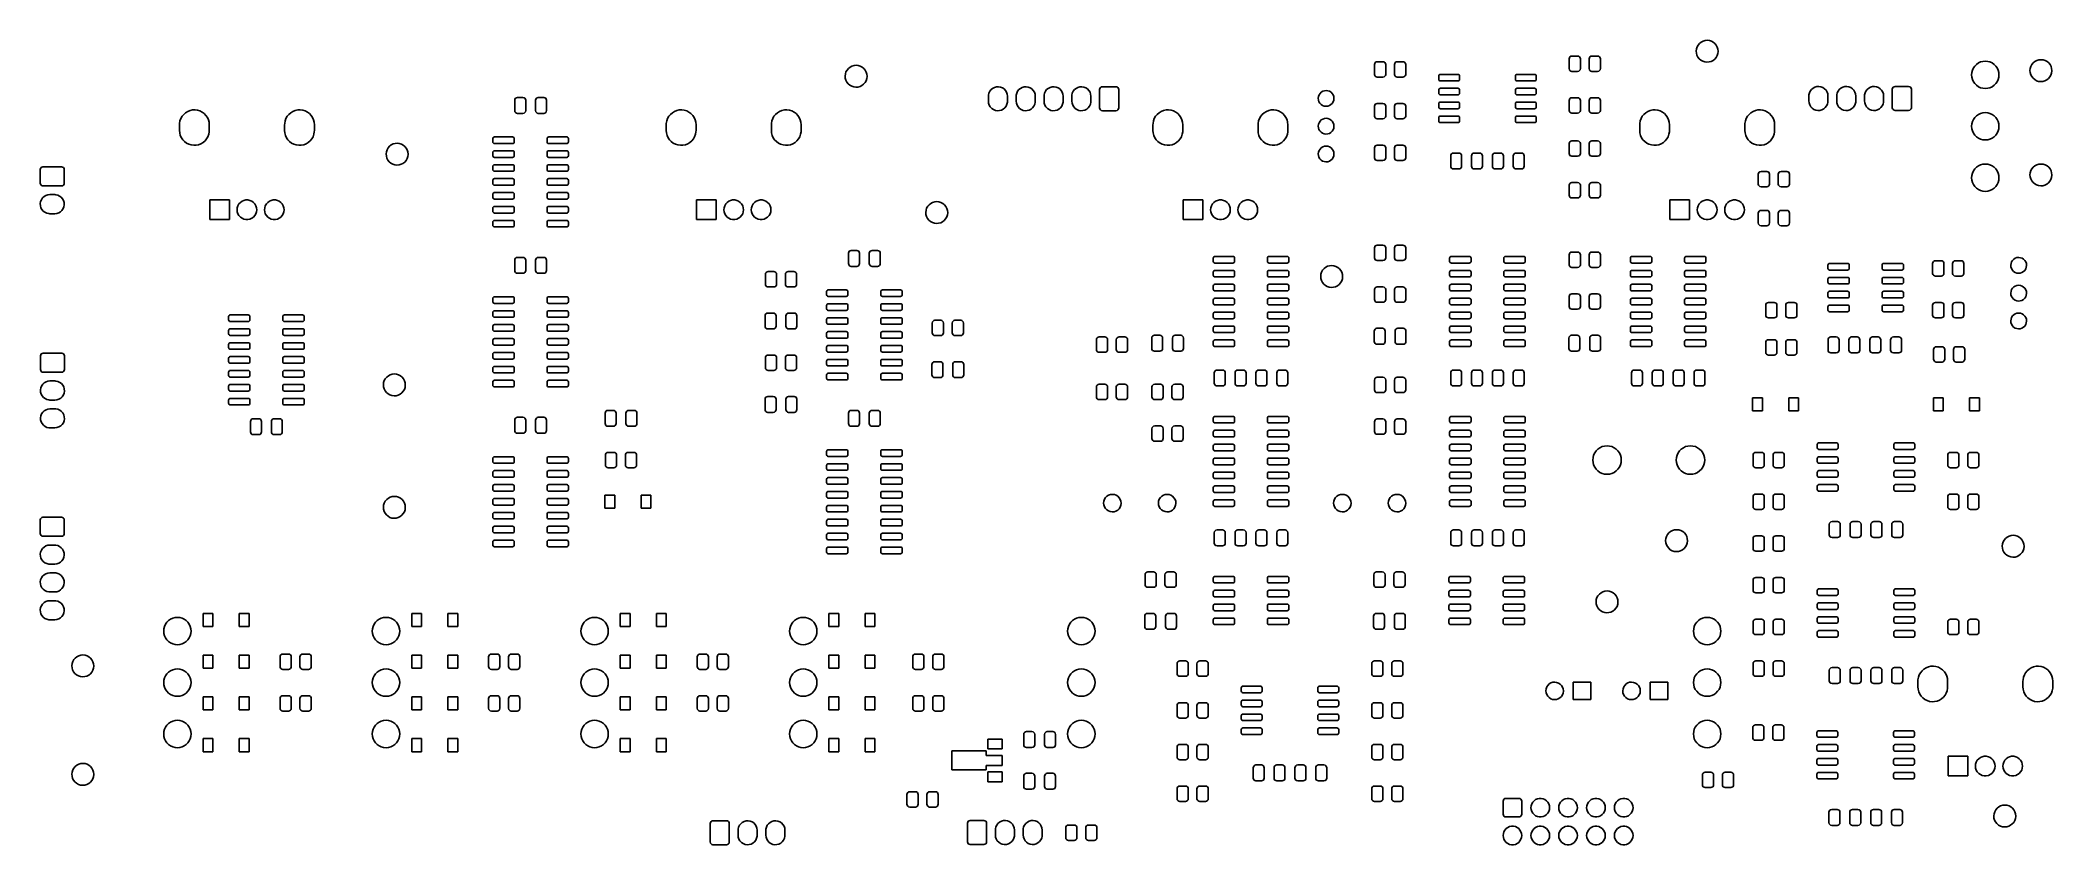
# Model space of a CAD drawing. Extents: x 57 to 241, y -129 to -56.
import ezdxf

# ---------------------------------------------------------------- set-up
doc = ezdxf.new("R2010")
doc.units = 0
doc.layers.add('BLACK', color=7, linetype='CONTINUOUS')

msp = doc.modelspace()

# ---------------------------------------------------------------- linework, layer by layer
at = {"layer": 'BLACK', "linetype": 'CONTINUOUS'}
for p, q in [((208.55, -56.628), (208.572, -56.4341)), ((208.566, -56.8225), (208.55, -56.628)), ((208.62, -57.0101), (208.566, -56.8225)), ((208.572, -56.4341), (208.631, -56.2481)), ((208.631, -56.2481), (208.725, -56.077)), ((208.725, -56.077), (208.85, -55.9275)), ((208.85, -55.9275), (209.002, -55.8052)), ((209.002, -55.8052), (209.175, -55.7148)), ((209.175, -55.7148), (209.363, -55.6597)), ((209.363, -55.6597), (209.557, -55.642)), ((209.557, -55.642), (209.751, -55.6624)), ((209.751, -55.6624), (209.938, -55.7201)), ((209.938, -55.7201), (210.109, -55.813)), ((210.109, -55.813), (210.26, -55.9374)), ((210.26, -55.9374), (210.383, -56.0886)), ((210.383, -56.0886), (210.475, -56.2609)), ((210.525, -56.8635), (210.464, -57.0487)), ((210.475, -56.2609), (210.531, -56.4478)), ((210.55, -56.6699), (210.525, -56.8635)), ((210.531, -56.4478), (210.55, -56.642)), ((210.55, -56.642), (210.55, -56.6699)), ((130.826, -58.914), (130.848, -58.7201)), ((130.848, -58.7201), (130.907, -58.5341)), ((130.907, -58.5341), (131.001, -58.363)), ((131.001, -58.363), (131.126, -58.2135)), ((131.126, -58.2135), (131.278, -58.0912)), ((131.278, -58.0912), (131.451, -58.0008)), ((131.451, -58.0008), (131.639, -57.9457)), ((131.639, -57.9457), (131.833, -57.928)), ((131.833, -57.928), (132.027, -57.9484)), ((132.027, -57.9484), (132.214, -58.0061)), ((132.214, -58.0061), (132.385, -58.099)), ((132.385, -58.099), (132.536, -58.2234)), ((132.536, -58.2234), (132.659, -58.3746)), ((132.659, -58.3746), (132.751, -58.5469)), ((132.751, -58.5469), (132.807, -58.7338)), ((132.807, -58.7338), (132.826, -58.928)), ((179.169, -57.855), (179.188, -57.7593)), ((179.169, -58.755), (179.169, -57.855)), ((179.188, -58.8507), (179.169, -58.755)), ((179.188, -57.7593), (179.242, -57.6782)), ((179.242, -57.6782), (179.323, -57.624)), ((179.323, -57.624), (179.419, -57.605)), ((179.419, -57.605), (179.944, -57.605)), ((179.944, -57.605), (180.04, -57.624)), ((180.04, -57.624), (180.121, -57.6782)), ((180.121, -57.6782), (180.175, -57.7593)), ((180.175, -57.7593), (180.194, -57.855)), ((180.194, -58.755), (180.175, -58.8507)), ((180.194, -57.855), (180.194, -58.755)), ((180.994, -57.855), (181.013, -57.7593)), ((180.994, -58.755), (180.994, -57.855)), ((181.013, -58.8507), (180.994, -58.755)), ((181.013, -57.7593), (181.067, -57.6782)), ((181.067, -57.6782), (181.148, -57.624)), ((181.148, -57.624), (181.244, -57.605)), ((181.244, -57.605), (181.769, -57.605)), ((181.769, -57.605), (181.865, -57.624)), ((181.865, -57.624), (181.946, -57.6782)), ((181.946, -57.6782), (182, -57.7593)), ((182, -57.7593), (182.019, -57.855)), ((182.019, -58.755), (182, -58.8507)), ((182.019, -57.855), (182.019, -58.755)), ((185.045, -58.8476), (185.078, -58.7989)), ((185.078, -58.7989), (185.127, -58.7664)), ((185.127, -58.7664), (185.184, -58.755)), ((185.184, -58.755), (186.784, -58.755)), ((186.784, -58.755), (186.841, -58.7664)), ((186.841, -58.7664), (186.89, -58.7989)), ((186.89, -58.7989), (186.923, -58.8476)), ((192.045, -58.8476), (192.078, -58.7989)), ((192.078, -58.7989), (192.127, -58.7664)), ((192.127, -58.7664), (192.184, -58.755)), ((192.184, -58.755), (193.784, -58.755)), ((193.784, -58.755), (193.841, -58.7664)), ((193.841, -58.7664), (193.89, -58.7989)), ((193.89, -58.7989), (193.923, -58.8476)), ((196.949, -57.335), (196.968, -57.2393)), ((196.949, -58.235), (196.949, -57.335)), ((196.968, -58.3307), (196.949, -58.235)), ((196.968, -57.2393), (197.022, -57.1582)), ((197.022, -58.4118), (196.968, -58.3307)), ((197.022, -57.1582), (197.103, -57.104)), ((197.103, -58.466), (197.022, -58.4118)), ((197.103, -57.104), (197.199, -57.085)), ((197.199, -58.485), (197.103, -58.466)), ((197.199, -57.085), (197.724, -57.085)), ((197.724, -58.485), (197.199, -58.485)), ((197.724, -57.085), (197.82, -57.104)), ((197.82, -58.466), (197.724, -58.485)), ((197.82, -57.104), (197.901, -57.1582)), ((197.901, -58.4118), (197.82, -58.466)), ((197.901, -57.1582), (197.955, -57.2393)), ((197.955, -58.3307), (197.901, -58.4118)), ((197.955, -57.2393), (197.974, -57.335)), ((197.974, -58.235), (197.955, -58.3307)), ((197.974, -57.335), (197.974, -58.235)), ((198.774, -57.335), (198.793, -57.2393)), ((198.774, -58.235), (198.774, -57.335)), ((198.793, -58.3307), (198.774, -58.235)), ((198.793, -57.2393), (198.847, -57.1582)), ((198.847, -58.4118), (198.793, -58.3307)), ((198.847, -57.1582), (198.928, -57.104)), ((198.928, -58.466), (198.847, -58.4118)), ((198.928, -57.104), (199.024, -57.085)), ((199.024, -58.485), (198.928, -58.466)), ((199.024, -57.085), (199.549, -57.085)), ((199.549, -58.485), (199.024, -58.485)), ((199.549, -57.085), (199.645, -57.104)), ((199.645, -58.466), (199.549, -58.485)), ((199.645, -57.104), (199.726, -57.1582)), ((199.726, -58.4118), (199.645, -58.466)), ((199.726, -57.1582), (199.78, -57.2393)), ((199.78, -58.3307), (199.726, -58.4118)), ((199.78, -57.2393), (199.799, -57.335)), ((199.799, -58.235), (199.78, -58.3307)), ((199.799, -57.335), (199.799, -58.235)), ((208.709, -57.1837), (208.62, -57.0101)), ((208.831, -57.3367), (208.709, -57.1837)), ((208.979, -57.4631), (208.831, -57.3367)), ((209.15, -57.5584), (208.979, -57.4631)), ((209.335, -57.6187), (209.15, -57.5584)), ((209.529, -57.6418), (209.335, -57.6187)), ((209.724, -57.6268), (209.529, -57.6418)), ((209.912, -57.5743), (209.724, -57.6268)), ((210.086, -57.4863), (209.912, -57.5743)), ((210.24, -57.3662), (210.086, -57.4863)), ((210.367, -57.2184), (210.24, -57.3662)), ((210.464, -57.0487), (210.367, -57.2184)), ((233.7, -58.8), (233.719, -58.5829)), ((233.719, -59.0171), (233.7, -58.8)), ((233.719, -58.5829), (233.775, -58.3725)), ((233.775, -58.3725), (233.867, -58.175)), ((233.867, -58.175), (233.992, -57.9965)), ((233.992, -57.9965), (234.147, -57.8424)), ((234.147, -57.8424), (234.325, -57.7175)), ((234.325, -57.7175), (234.522, -57.6254)), ((234.522, -57.6254), (234.733, -57.569)), ((234.733, -57.569), (234.95, -57.55)), ((234.95, -57.55), (235.167, -57.569)), ((235.167, -57.569), (235.378, -57.6254)), ((235.378, -57.6254), (235.575, -57.7175)), ((235.575, -57.7175), (235.753, -57.8424)), ((235.753, -57.8424), (235.908, -57.9965)), ((235.908, -57.9965), (236.033, -58.175)), ((236.033, -58.175), (236.125, -58.3725)), ((236.125, -58.3725), (236.181, -58.5829)), ((236.181, -58.5829), (236.2, -58.8)), ((236.2, -58.8), (236.181, -59.0171)), ((239.03, -58.406), (239.052, -58.2121)), ((239.046, -58.6005), (239.03, -58.406)), ((239.1, -58.7881), (239.046, -58.6005)), ((239.052, -58.2121), (239.111, -58.0261)), ((239.189, -58.9617), (239.1, -58.7881)), ((239.111, -58.0261), (239.205, -57.855)), ((239.205, -57.855), (239.33, -57.7055)), ((239.33, -57.7055), (239.482, -57.5832)), ((239.482, -57.5832), (239.655, -57.4928)), ((239.655, -57.4928), (239.843, -57.4377)), ((239.843, -57.4377), (240.037, -57.42)), ((240.037, -57.42), (240.231, -57.4404)), ((240.231, -57.4404), (240.418, -57.4981)), ((240.418, -57.4981), (240.589, -57.591)), ((240.589, -57.591), (240.74, -57.7154)), ((240.74, -57.7154), (240.863, -57.8666)), ((240.863, -57.8666), (240.955, -58.0389)), ((241.005, -58.6415), (240.944, -58.8267)), ((240.955, -58.0389), (241.011, -58.2258)), ((241.03, -58.4479), (241.005, -58.6415)), ((241.011, -58.2258), (241.03, -58.42)), ((241.03, -58.42), (241.03, -58.4479)), ((130.842, -59.1085), (130.826, -58.914)), ((130.896, -59.2961), (130.842, -59.1085)), ((130.985, -59.4697), (130.896, -59.2961)), ((131.107, -59.6227), (130.985, -59.4697)), ((131.255, -59.7491), (131.107, -59.6227)), ((131.426, -59.8444), (131.255, -59.7491)), ((131.611, -59.9047), (131.426, -59.8444)), ((131.805, -59.9278), (131.611, -59.9047)), ((132, -59.9128), (131.805, -59.9278)), ((132.188, -59.8603), (132, -59.9128)), ((132.362, -59.7723), (132.188, -59.8603)), ((132.516, -59.6522), (132.362, -59.7723)), ((132.643, -59.5044), (132.516, -59.6522)), ((132.74, -59.3347), (132.643, -59.5044)), ((132.801, -59.1495), (132.74, -59.3347)), ((132.826, -58.9559), (132.801, -59.1495)), ((132.826, -58.928), (132.826, -58.9559)), ((143.915, -60.658), (143.956, -60.4746)), ((143.956, -60.4746), (144.036, -60.3043)), ((144.036, -60.3043), (144.15, -60.155)), ((144.15, -60.155), (144.294, -60.0337)), ((144.294, -60.0337), (144.46, -59.9461)), ((144.46, -59.9461), (144.641, -59.8962)), ((144.641, -59.8962), (144.829, -59.8864)), ((144.829, -59.8864), (145.014, -59.917)), ((145.014, -59.917), (145.188, -59.9868)), ((145.188, -59.9868), (145.344, -60.0925)), ((145.344, -60.0925), (145.473, -60.229)), ((145.473, -60.229), (145.57, -60.3901)), ((145.57, -60.3901), (145.63, -60.5682)), ((145.63, -60.5682), (145.65, -60.755)), ((146.455, -60.658), (146.496, -60.4746)), ((146.496, -60.4746), (146.576, -60.3043)), ((146.576, -60.3043), (146.69, -60.155)), ((146.69, -60.155), (146.834, -60.0337)), ((146.834, -60.0337), (147, -59.9461)), ((147, -59.9461), (147.181, -59.8962)), ((147.181, -59.8962), (147.369, -59.8864)), ((147.369, -59.8864), (147.554, -59.917)), ((147.554, -59.917), (147.728, -59.9868)), ((147.728, -59.9868), (147.884, -60.0925)), ((147.884, -60.0925), (148.013, -60.229)), ((148.013, -60.229), (148.11, -60.3901)), ((148.11, -60.3901), (148.17, -60.5682)), ((148.17, -60.5682), (148.19, -60.755)), ((148.995, -60.658), (149.036, -60.4746)), ((149.036, -60.4746), (149.116, -60.3043)), ((149.116, -60.3043), (149.23, -60.155)), ((149.23, -60.155), (149.374, -60.0337)), ((149.374, -60.0337), (149.54, -59.9461)), ((149.54, -59.9461), (149.721, -59.8962)), ((149.721, -59.8962), (149.909, -59.8864)), ((149.909, -59.8864), (150.094, -59.917)), ((150.094, -59.917), (150.268, -59.9868)), ((150.268, -59.9868), (150.424, -60.0925)), ((150.424, -60.0925), (150.553, -60.229)), ((150.553, -60.229), (150.65, -60.3901)), ((150.65, -60.3901), (150.71, -60.5682)), ((150.71, -60.5682), (150.73, -60.755)), ((151.535, -60.658), (151.576, -60.4746)), ((151.576, -60.4746), (151.656, -60.3043)), ((151.656, -60.3043), (151.77, -60.155)), ((151.77, -60.155), (151.914, -60.0337)), ((151.914, -60.0337), (152.08, -59.9461)), ((152.08, -59.9461), (152.261, -59.8962)), ((152.261, -59.8962), (152.449, -59.8864)), ((152.449, -59.8864), (152.634, -59.917)), ((152.634, -59.917), (152.808, -59.9868)), ((152.808, -59.9868), (152.964, -60.0925)), ((152.964, -60.0925), (153.093, -60.229)), ((153.093, -60.229), (153.19, -60.3901)), ((153.19, -60.3901), (153.25, -60.5682)), ((153.25, -60.5682), (153.27, -60.755)), ((154.07, -60.135), (154.089, -60.0393)), ((154.07, -61.825), (154.07, -60.135)), ((154.089, -60.0393), (154.143, -59.9582)), ((154.143, -59.9582), (154.224, -59.904)), ((154.224, -59.904), (154.32, -59.885)), ((154.32, -59.885), (155.56, -59.885)), ((155.56, -59.885), (155.656, -59.904)), ((155.656, -59.904), (155.737, -59.9582)), ((155.737, -59.9582), (155.791, -60.0393)), ((155.791, -60.0393), (155.81, -60.135)), ((155.81, -60.135), (155.81, -61.825)), ((174.052, -60.7807), (174.107, -60.6299)), ((174.107, -60.6299), (174.194, -60.4949)), ((174.194, -60.4949), (174.309, -60.3826)), ((174.309, -60.3826), (174.445, -60.2985)), ((174.445, -60.2985), (174.597, -60.2468)), ((174.597, -60.2468), (174.757, -60.23)), ((174.757, -60.23), (174.916, -60.249)), ((174.916, -60.249), (175.068, -60.3029)), ((175.068, -60.3029), (175.203, -60.3889)), ((175.203, -60.3889), (175.316, -60.5028)), ((175.316, -60.5028), (175.401, -60.6389)), ((175.401, -60.6389), (175.454, -60.7905)), ((179.242, -58.9318), (179.188, -58.8507)), ((179.323, -58.986), (179.242, -58.9318)), ((179.419, -59.005), (179.323, -58.986)), ((179.944, -59.005), (179.419, -59.005)), ((180.04, -58.986), (179.944, -59.005)), ((180.121, -58.9318), (180.04, -58.986)), ((180.175, -58.8507), (180.121, -58.9318)), ((181.067, -58.9318), (181.013, -58.8507)), ((181.148, -58.986), (181.067, -58.9318)), ((181.244, -59.005), (181.148, -58.986)), ((181.769, -59.005), (181.244, -59.005)), ((181.865, -58.986), (181.769, -59.005)), ((181.946, -58.9318), (181.865, -58.986)), ((182, -58.8507), (181.946, -58.9318)), ((185.034, -58.905), (185.045, -58.8476)), ((185.034, -59.205), (185.034, -58.905)), ((185.045, -59.2624), (185.034, -59.205)), ((185.034, -60.175), (185.045, -60.1176)), ((185.034, -60.475), (185.034, -60.175)), ((185.045, -60.5324), (185.034, -60.475)), ((185.078, -59.3111), (185.045, -59.2624)), ((185.045, -60.1176), (185.078, -60.0689)), ((185.078, -60.5811), (185.045, -60.5324)), ((185.127, -59.3436), (185.078, -59.3111)), ((185.078, -60.0689), (185.127, -60.0364)), ((185.127, -60.6136), (185.078, -60.5811)), ((185.184, -59.355), (185.127, -59.3436)), ((185.127, -60.0364), (185.184, -60.025)), ((185.184, -60.625), (185.127, -60.6136)), ((186.784, -59.355), (185.184, -59.355)), ((185.184, -60.025), (186.784, -60.025)), ((186.784, -60.625), (185.184, -60.625)), ((186.841, -59.3436), (186.784, -59.355)), ((186.784, -60.025), (186.841, -60.0364)), ((186.841, -60.6136), (186.784, -60.625)), ((186.89, -59.3111), (186.841, -59.3436)), ((186.841, -60.0364), (186.89, -60.0689)), ((186.89, -60.5811), (186.841, -60.6136)), ((186.923, -59.2624), (186.89, -59.3111)), ((186.89, -60.0689), (186.923, -60.1176)), ((186.923, -60.5324), (186.89, -60.5811)), ((186.923, -58.8476), (186.934, -58.905)), ((186.934, -59.205), (186.923, -59.2624)), ((186.923, -60.1176), (186.934, -60.175)), ((186.934, -60.475), (186.923, -60.5324)), ((186.934, -58.905), (186.934, -59.205)), ((186.934, -60.175), (186.934, -60.475)), ((192.034, -58.905), (192.045, -58.8476)), ((192.034, -59.205), (192.034, -58.905)), ((192.045, -59.2624), (192.034, -59.205)), ((192.034, -60.175), (192.045, -60.1176)), ((192.034, -60.475), (192.034, -60.175)), ((192.045, -60.5324), (192.034, -60.475)), ((192.078, -59.3111), (192.045, -59.2624)), ((192.045, -60.1176), (192.078, -60.0689)), ((192.078, -60.5811), (192.045, -60.5324)), ((192.127, -59.3436), (192.078, -59.3111)), ((192.078, -60.0689), (192.127, -60.0364)), ((192.127, -60.6136), (192.078, -60.5811)), ((192.184, -59.355), (192.127, -59.3436)), ((192.127, -60.0364), (192.184, -60.025)), ((192.184, -60.625), (192.127, -60.6136)), ((193.784, -59.355), (192.184, -59.355)), ((192.184, -60.025), (193.784, -60.025)), ((193.784, -60.625), (192.184, -60.625)), ((193.841, -59.3436), (193.784, -59.355)), ((193.784, -60.025), (193.841, -60.0364)), ((193.841, -60.6136), (193.784, -60.625)), ((193.89, -59.3111), (193.841, -59.3436)), ((193.841, -60.0364), (193.89, -60.0689)), ((193.89, -60.5811), (193.841, -60.6136)), ((193.923, -59.2624), (193.89, -59.3111)), ((193.89, -60.0689), (193.923, -60.1176)), ((193.923, -60.5324), (193.89, -60.5811)), ((193.923, -58.8476), (193.934, -58.905)), ((193.934, -59.205), (193.923, -59.2624)), ((193.923, -60.1176), (193.934, -60.175)), ((193.934, -60.475), (193.923, -60.5324)), ((193.934, -58.905), (193.934, -59.205)), ((193.934, -60.175), (193.934, -60.475)), ((218.84, -60.735), (218.845, -60.638)), ((218.845, -60.638), (218.886, -60.4546)), ((218.886, -60.4546), (218.966, -60.2843)), ((218.966, -60.2843), (219.08, -60.135)), ((219.08, -60.135), (219.224, -60.0137)), ((219.224, -60.0137), (219.39, -59.9261)), ((219.39, -59.9261), (219.571, -59.8762)), ((219.571, -59.8762), (219.759, -59.8664)), ((219.759, -59.8664), (219.944, -59.897)), ((219.944, -59.897), (220.118, -59.9668)), ((220.118, -59.9668), (220.274, -60.0725)), ((220.274, -60.0725), (220.403, -60.209)), ((220.403, -60.209), (220.5, -60.3701)), ((220.5, -60.3701), (220.56, -60.5482)), ((220.56, -60.5482), (220.58, -60.735)), ((221.38, -60.735), (221.385, -60.638)), ((221.385, -60.638), (221.426, -60.4546)), ((221.426, -60.4546), (221.506, -60.2843)), ((221.506, -60.2843), (221.62, -60.135)), ((221.62, -60.135), (221.764, -60.0137)), ((221.764, -60.0137), (221.93, -59.9261)), ((221.93, -59.9261), (222.111, -59.8762)), ((222.111, -59.8762), (222.299, -59.8664)), ((222.299, -59.8664), (222.484, -59.897)), ((222.484, -59.897), (222.658, -59.9668)), ((222.658, -59.9668), (222.814, -60.0725)), ((222.814, -60.0725), (222.943, -60.209)), ((222.943, -60.209), (223.04, -60.3701)), ((223.04, -60.3701), (223.1, -60.5482)), ((223.1, -60.5482), (223.12, -60.735)), ((223.92, -60.735), (223.925, -60.638)), ((223.925, -60.638), (223.966, -60.4546)), ((223.966, -60.4546), (224.046, -60.2843)), ((224.046, -60.2843), (224.16, -60.135)), ((224.16, -60.135), (224.304, -60.0137)), ((224.304, -60.0137), (224.47, -59.9261)), ((224.47, -59.9261), (224.651, -59.8762)), ((224.651, -59.8762), (224.839, -59.8664)), ((224.839, -59.8664), (225.024, -59.897)), ((225.024, -59.897), (225.198, -59.9668)), ((225.198, -59.9668), (225.354, -60.0725)), ((225.354, -60.0725), (225.483, -60.209)), ((225.483, -60.209), (225.58, -60.3701)), ((225.58, -60.3701), (225.64, -60.5482)), ((225.64, -60.5482), (225.66, -60.735)), ((226.46, -60.115), (226.479, -60.0193)), ((226.46, -61.805), (226.46, -60.115)), ((226.479, -60.0193), (226.533, -59.9382)), ((226.533, -59.9382), (226.614, -59.884)), ((226.614, -59.884), (226.71, -59.865)), ((226.71, -59.865), (227.95, -59.865)), ((227.95, -59.865), (228.046, -59.884)), ((228.046, -59.884), (228.127, -59.9382)), ((228.127, -59.9382), (228.181, -60.0193)), ((228.181, -60.0193), (228.2, -60.115)), ((228.2, -60.115), (228.2, -61.805)), ((233.775, -59.2275), (233.719, -59.0171)), ((233.867, -59.425), (233.775, -59.2275)), ((233.992, -59.6035), (233.867, -59.425)), ((234.147, -59.7576), (233.992, -59.6035)), ((234.325, -59.8825), (234.147, -59.7576)), ((234.522, -59.9746), (234.325, -59.8825)), ((234.733, -60.031), (234.522, -59.9746)), ((234.95, -60.05), (234.733, -60.031)), ((235.167, -60.031), (234.95, -60.05)), ((235.378, -59.9746), (235.167, -60.031)), ((235.575, -59.8825), (235.378, -59.9746)), ((235.753, -59.7576), (235.575, -59.8825)), ((235.908, -59.6035), (235.753, -59.7576)), ((236.033, -59.425), (235.908, -59.6035)), ((236.125, -59.2275), (236.033, -59.425)), ((236.181, -59.0171), (236.125, -59.2275)), ((239.311, -59.1147), (239.189, -58.9617)), ((239.459, -59.2411), (239.311, -59.1147)), ((239.63, -59.3364), (239.459, -59.2411)), ((239.815, -59.3967), (239.63, -59.3364)), ((240.009, -59.4198), (239.815, -59.3967)), ((240.204, -59.4048), (240.009, -59.4198)), ((240.392, -59.3523), (240.204, -59.4048)), ((240.566, -59.2643), (240.392, -59.3523)), ((240.72, -59.1442), (240.566, -59.2643)), ((240.847, -58.9964), (240.72, -59.1442)), ((240.944, -58.8267), (240.847, -58.9964)), ((70.2792, -62.5897), (70.425, -62.4119)), ((70.425, -62.4119), (70.5987, -62.2611)), ((70.5987, -62.2611), (70.7953, -62.1418)), ((70.7953, -62.1418), (71.0092, -62.0574)), ((71.0092, -62.0574), (71.2343, -62.0101)), ((71.2343, -62.0101), (71.4641, -62.0015)), ((71.4641, -62.0015), (71.692, -62.0317)), ((71.692, -62.0317), (71.9117, -62.0999)), ((71.9117, -62.0999), (72.1167, -62.2041)), ((72.1167, -62.2041), (72.3012, -62.3414)), ((72.3012, -62.3414), (72.4599, -62.5078)), ((79.8792, -62.5897), (80.025, -62.4119)), ((80.025, -62.4119), (80.1987, -62.2611)), ((80.1987, -62.2611), (80.3953, -62.1418)), ((80.3953, -62.1418), (80.6092, -62.0574)), ((80.6092, -62.0574), (80.8343, -62.0101)), ((80.8343, -62.0101), (81.0641, -62.0015)), ((81.0641, -62.0015), (81.292, -62.0317)), ((81.292, -62.0317), (81.5117, -62.0999)), ((81.5117, -62.0999), (81.7167, -62.2041)), ((81.7167, -62.2041), (81.9012, -62.3414)), ((81.9012, -62.3414), (82.0599, -62.5078)), ((100.658, -61.12), (100.677, -61.0243)), ((100.658, -62.07), (100.658, -61.12)), ((100.677, -62.1657), (100.658, -62.07)), ((100.677, -61.0243), (100.731, -60.9432)), ((100.731, -62.2468), (100.677, -62.1657)), ((100.731, -60.9432), (100.812, -60.889)), ((100.812, -62.301), (100.731, -62.2468)), ((100.812, -60.889), (100.908, -60.87)), ((100.908, -62.32), (100.812, -62.301)), ((100.908, -60.87), (101.408, -60.87)), ((101.408, -62.32), (100.908, -62.32)), ((101.408, -60.87), (101.504, -60.889)), ((101.504, -62.301), (101.408, -62.32)), ((101.504, -60.889), (101.585, -60.9432)), ((101.585, -62.2468), (101.504, -62.301)), ((101.585, -60.9432), (101.639, -61.0243)), ((101.639, -62.1657), (101.585, -62.2468)), ((101.639, -61.0243), (101.658, -61.12)), ((101.658, -62.07), (101.639, -62.1657)), ((101.658, -61.12), (101.658, -62.07)), ((102.558, -61.12), (102.577, -61.0243)), ((102.558, -62.07), (102.558, -61.12)), ((102.577, -62.1657), (102.558, -62.07)), ((102.577, -61.0243), (102.631, -60.9432)), ((102.631, -62.2468), (102.577, -62.1657)), ((102.631, -60.9432), (102.712, -60.889)), ((102.712, -62.301), (102.631, -62.2468)), ((102.712, -60.889), (102.808, -60.87)), ((102.808, -62.32), (102.712, -62.301)), ((102.808, -60.87), (103.308, -60.87)), ((103.308, -62.32), (102.808, -62.32)), ((103.308, -60.87), (103.404, -60.889)), ((103.404, -62.301), (103.308, -62.32)), ((103.404, -60.889), (103.485, -60.9432)), ((103.485, -62.2468), (103.404, -62.301)), ((103.485, -60.9432), (103.539, -61.0243)), ((103.539, -62.1657), (103.485, -62.2468)), ((103.539, -61.0243), (103.558, -61.12)), ((103.558, -62.07), (103.539, -62.1657)), ((103.558, -61.12), (103.558, -62.07)), ((114.729, -62.5897), (114.875, -62.4119)), ((114.875, -62.4119), (115.049, -62.2611)), ((115.049, -62.2611), (115.245, -62.1418)), ((115.245, -62.1418), (115.459, -62.0574)), ((115.459, -62.0574), (115.684, -62.0101)), ((115.684, -62.0101), (115.914, -62.0015)), ((115.914, -62.0015), (116.142, -62.0317)), ((116.142, -62.0317), (116.362, -62.0999)), ((116.362, -62.0999), (116.567, -62.2041)), ((116.567, -62.2041), (116.751, -62.3414)), ((116.751, -62.3414), (116.91, -62.5078)), ((124.329, -62.5897), (124.475, -62.4119)), ((124.475, -62.4119), (124.649, -62.2611)), ((124.649, -62.2611), (124.845, -62.1418)), ((124.845, -62.1418), (125.059, -62.0574)), ((125.059, -62.0574), (125.284, -62.0101)), ((125.284, -62.0101), (125.514, -62.0015)), ((125.514, -62.0015), (125.742, -62.0317)), ((125.742, -62.0317), (125.962, -62.0999)), ((125.962, -62.0999), (126.167, -62.2041)), ((126.167, -62.2041), (126.351, -62.3414)), ((126.351, -62.3414), (126.51, -62.5078)), ((143.91, -60.755), (143.915, -60.658)), ((143.91, -61.205), (143.91, -60.755)), ((143.93, -61.3918), (143.91, -61.205)), ((143.99, -61.5699), (143.93, -61.3918)), ((144.087, -61.731), (143.99, -61.5699)), ((144.216, -61.8675), (144.087, -61.731)), ((144.372, -61.9732), (144.216, -61.8675)), ((144.546, -62.043), (144.372, -61.9732)), ((144.731, -62.0736), (144.546, -62.043)), ((144.919, -62.0638), (144.731, -62.0736)), ((145.1, -62.0139), (144.919, -62.0638)), ((145.266, -61.9263), (145.1, -62.0139)), ((145.41, -61.805), (145.266, -61.9263)), ((145.524, -61.6557), (145.41, -61.805)), ((145.604, -61.4854), (145.524, -61.6557)), ((145.645, -61.302), (145.604, -61.4854)), ((145.65, -61.205), (145.645, -61.302)), ((145.65, -60.755), (145.65, -61.205)), ((146.45, -60.755), (146.455, -60.658)), ((146.45, -61.205), (146.45, -60.755)), ((146.47, -61.3918), (146.45, -61.205)), ((146.53, -61.5699), (146.47, -61.3918)), ((146.627, -61.731), (146.53, -61.5699)), ((146.756, -61.8675), (146.627, -61.731)), ((146.912, -61.9732), (146.756, -61.8675)), ((147.086, -62.043), (146.912, -61.9732)), ((147.271, -62.0736), (147.086, -62.043)), ((147.459, -62.0638), (147.271, -62.0736)), ((147.64, -62.0139), (147.459, -62.0638)), ((147.806, -61.9263), (147.64, -62.0139)), ((147.95, -61.805), (147.806, -61.9263)), ((148.064, -61.6557), (147.95, -61.805)), ((148.144, -61.4854), (148.064, -61.6557)), ((148.185, -61.302), (148.144, -61.4854)), ((148.19, -61.205), (148.185, -61.302)), ((148.19, -60.755), (148.19, -61.205)), ((148.99, -60.755), (148.995, -60.658)), ((148.99, -61.205), (148.99, -60.755)), ((149.01, -61.3918), (148.99, -61.205)), ((149.07, -61.5699), (149.01, -61.3918)), ((149.167, -61.731), (149.07, -61.5699)), ((149.296, -61.8675), (149.167, -61.731)), ((149.452, -61.9732), (149.296, -61.8675)), ((149.626, -62.043), (149.452, -61.9732)), ((149.811, -62.0736), (149.626, -62.043)), ((149.999, -62.0638), (149.811, -62.0736)), ((150.18, -62.0139), (149.999, -62.0638)), ((150.346, -61.9263), (150.18, -62.0139)), ((150.49, -61.805), (150.346, -61.9263)), ((150.604, -61.6557), (150.49, -61.805)), ((150.684, -61.4854), (150.604, -61.6557)), ((150.725, -61.302), (150.684, -61.4854)), ((150.73, -61.205), (150.725, -61.302)), ((150.73, -60.755), (150.73, -61.205)), ((151.53, -60.755), (151.535, -60.658)), ((151.53, -61.205), (151.53, -60.755)), ((151.55, -61.3918), (151.53, -61.205)), ((151.61, -61.5699), (151.55, -61.3918)), ((151.707, -61.731), (151.61, -61.5699)), ((151.836, -61.8675), (151.707, -61.731)), ((151.992, -61.9732), (151.836, -61.8675)), ((152.166, -62.043), (151.992, -61.9732)), ((152.351, -62.0736), (152.166, -62.043)), ((152.539, -62.0638), (152.351, -62.0736)), ((152.72, -62.0139), (152.539, -62.0638)), ((152.886, -61.9263), (152.72, -62.0139)), ((153.03, -61.805), (152.886, -61.9263)), ((153.144, -61.6557), (153.03, -61.805)), ((153.224, -61.4854), (153.144, -61.6557)), ((153.265, -61.302), (153.224, -61.4854)), ((153.27, -61.205), (153.265, -61.302)), ((153.27, -60.755), (153.27, -61.205)), ((154.089, -61.9207), (154.07, -61.825)), ((154.143, -62.0018), (154.089, -61.9207)), ((154.224, -62.056), (154.143, -62.0018)), ((154.32, -62.075), (154.224, -62.056)), ((155.56, -62.075), (154.32, -62.075)), ((155.656, -62.056), (155.56, -62.075)), ((155.737, -62.0018), (155.656, -62.056)), ((155.791, -61.9207), (155.737, -62.0018)), ((155.81, -61.825), (155.791, -61.9207)), ((159.179, -62.5897), (159.325, -62.4119)), ((159.325, -62.4119), (159.499, -62.2611)), ((159.499, -62.2611), (159.695, -62.1418)), ((159.695, -62.1418), (159.909, -62.0574)), ((159.909, -62.0574), (160.134, -62.0101)), ((160.134, -62.0101), (160.364, -62.0015)), ((160.364, -62.0015), (160.592, -62.0317)), ((160.592, -62.0317), (160.812, -62.0999)), ((160.812, -62.0999), (161.017, -62.2041)), ((161.017, -62.2041), (161.201, -62.3414)), ((161.201, -62.3414), (161.36, -62.5078)), ((168.779, -62.5897), (168.925, -62.4119)), ((168.925, -62.4119), (169.099, -62.2611)), ((169.099, -62.2611), (169.295, -62.1418)), ((169.295, -62.1418), (169.509, -62.0574)), ((169.509, -62.0574), (169.734, -62.0101)), ((169.734, -62.0101), (169.964, -62.0015)), ((169.964, -62.0015), (170.192, -62.0317)), ((170.192, -62.0317), (170.412, -62.0999)), ((170.412, -62.0999), (170.617, -62.2041)), ((170.617, -62.2041), (170.801, -62.3414)), ((170.801, -62.3414), (170.96, -62.5078)), ((174.032, -60.9399), (174.052, -60.7807)), ((174.048, -61.0997), (174.032, -60.9399)), ((174.098, -61.252), (174.048, -61.0997)), ((174.182, -61.3893), (174.098, -61.252)), ((174.293, -61.5048), (174.182, -61.3893)), ((174.427, -61.5927), (174.293, -61.5048)), ((174.578, -61.6486), (174.427, -61.5927)), ((174.737, -61.6698), (174.578, -61.6486)), ((174.897, -61.6553), (174.737, -61.6698)), ((175.049, -61.6057), (174.897, -61.6553)), ((175.187, -61.5235), (175.049, -61.6057)), ((175.304, -61.4128), (175.187, -61.5235)), ((175.392, -61.2791), (175.304, -61.4128)), ((175.449, -61.1291), (175.392, -61.2791)), ((175.472, -60.9701), (175.449, -61.1291)), ((175.454, -60.7905), (175.472, -60.95)), ((175.472, -60.95), (175.472, -60.9701)), ((179.169, -61.665), (179.188, -61.5693)), ((179.169, -62.565), (179.169, -61.665)), ((179.188, -61.5693), (179.242, -61.4882)), ((179.242, -61.4882), (179.323, -61.434)), ((179.323, -61.434), (179.419, -61.415)), ((179.419, -61.415), (179.944, -61.415)), ((179.944, -61.415), (180.04, -61.434)), ((180.04, -61.434), (180.121, -61.4882)), ((180.121, -61.4882), (180.175, -61.5693)), ((180.175, -61.5693), (180.194, -61.665)), ((180.194, -61.665), (180.194, -62.565)), ((180.994, -61.665), (181.013, -61.5693)), ((180.994, -62.565), (180.994, -61.665)), ((181.013, -61.5693), (181.067, -61.4882)), ((181.067, -61.4882), (181.148, -61.434)), ((181.148, -61.434), (181.244, -61.415)), ((181.244, -61.415), (181.769, -61.415)), ((181.769, -61.415), (181.865, -61.434)), ((181.865, -61.434), (181.946, -61.4882)), ((181.946, -61.4882), (182, -61.5693)), ((182, -61.5693), (182.019, -61.665)), ((182.019, -61.665), (182.019, -62.565)), ((185.034, -61.445), (185.045, -61.3876)), ((185.034, -61.745), (185.034, -61.445)), ((185.045, -61.8024), (185.034, -61.745)), ((185.045, -61.3876), (185.078, -61.3389)), ((185.078, -61.8511), (185.045, -61.8024)), ((185.078, -61.3389), (185.127, -61.3064)), ((185.127, -61.8836), (185.078, -61.8511)), ((185.127, -61.3064), (185.184, -61.295)), ((185.184, -61.895), (185.127, -61.8836)), ((185.184, -61.295), (186.784, -61.295)), ((186.784, -61.895), (185.184, -61.895)), ((186.784, -61.295), (186.841, -61.3064)), ((186.841, -61.8836), (186.784, -61.895)), ((186.841, -61.3064), (186.89, -61.3389)), ((186.89, -61.8511), (186.841, -61.8836)), ((186.89, -61.3389), (186.923, -61.3876)), ((186.923, -61.8024), (186.89, -61.8511)), ((186.923, -61.3876), (186.934, -61.445)), ((186.934, -61.745), (186.923, -61.8024)), ((186.934, -61.445), (186.934, -61.745)), ((192.034, -61.445), (192.045, -61.3876)), ((192.034, -61.745), (192.034, -61.445)), ((192.045, -61.8024), (192.034, -61.745)), ((192.045, -61.3876), (192.078, -61.3389)), ((192.078, -61.8511), (192.045, -61.8024)), ((192.078, -61.3389), (192.127, -61.3064)), ((192.127, -61.8836), (192.078, -61.8511)), ((192.127, -61.3064), (192.184, -61.295)), ((192.184, -61.895), (192.127, -61.8836)), ((192.184, -61.295), (193.784, -61.295)), ((193.784, -61.895), (192.184, -61.895)), ((193.784, -61.295), (193.841, -61.3064)), ((193.841, -61.8836), (193.784, -61.895)), ((193.841, -61.3064), (193.89, -61.3389)), ((193.89, -61.8511), (193.841, -61.8836)), ((193.89, -61.3389), (193.923, -61.3876)), ((193.923, -61.8024), (193.89, -61.8511)), ((193.923, -61.3876), (193.934, -61.445)), ((193.934, -61.745), (193.923, -61.8024)), ((193.934, -61.445), (193.934, -61.745)), ((196.949, -61.145), (196.968, -61.0493)), ((196.949, -62.045), (196.949, -61.145)), ((196.968, -62.1407), (196.949, -62.045)), ((196.968, -61.0493), (197.022, -60.9682)), ((197.022, -62.2218), (196.968, -62.1407)), ((197.022, -60.9682), (197.103, -60.914)), ((197.103, -62.276), (197.022, -62.2218)), ((197.103, -60.914), (197.199, -60.895)), ((197.199, -62.295), (197.103, -62.276)), ((197.199, -60.895), (197.724, -60.895)), ((197.724, -62.295), (197.199, -62.295)), ((197.724, -60.895), (197.82, -60.914)), ((197.82, -62.276), (197.724, -62.295)), ((197.82, -60.914), (197.901, -60.9682)), ((197.901, -62.2218), (197.82, -62.276)), ((197.901, -60.9682), (197.955, -61.0493)), ((197.955, -62.1407), (197.901, -62.2218)), ((197.955, -61.0493), (197.974, -61.145)), ((197.974, -62.045), (197.955, -62.1407)), ((197.974, -61.145), (197.974, -62.045)), ((198.774, -61.145), (198.793, -61.0493)), ((198.774, -62.045), (198.774, -61.145)), ((198.793, -62.1407), (198.774, -62.045)), ((198.793, -61.0493), (198.847, -60.9682)), ((198.847, -62.2218), (198.793, -62.1407)), ((198.847, -60.9682), (198.928, -60.914)), ((198.928, -62.276), (198.847, -62.2218)), ((198.928, -60.914), (199.024, -60.895)), ((199.024, -62.295), (198.928, -62.276)), ((199.024, -60.895), (199.549, -60.895)), ((199.549, -62.295), (199.024, -62.295)), ((199.549, -60.895), (199.645, -60.914)), ((199.645, -62.276), (199.549, -62.295)), ((199.645, -60.914), (199.726, -60.9682)), ((199.726, -62.2218), (199.645, -62.276)), ((199.726, -60.9682), (199.78, -61.0493)), ((199.78, -62.1407), (199.726, -62.2218)), ((199.78, -61.0493), (199.799, -61.145)), ((199.799, -62.045), (199.78, -62.1407)), ((199.799, -61.145), (199.799, -62.045)), ((203.629, -62.5897), (203.775, -62.4119)), ((203.775, -62.4119), (203.949, -62.2611)), ((203.949, -62.2611), (204.145, -62.1418)), ((204.145, -62.1418), (204.359, -62.0574)), ((204.359, -62.0574), (204.584, -62.0101)), ((204.584, -62.0101), (204.814, -62.0015)), ((204.814, -62.0015), (205.042, -62.0317)), ((205.042, -62.0317), (205.262, -62.0999)), ((205.262, -62.0999), (205.467, -62.2041)), ((205.467, -62.2041), (205.651, -62.3414)), ((205.651, -62.3414), (205.81, -62.5078)), ((213.229, -62.5897), (213.375, -62.4119)), ((213.375, -62.4119), (213.549, -62.2611)), ((213.549, -62.2611), (213.745, -62.1418)), ((213.745, -62.1418), (213.959, -62.0574)), ((213.959, -62.0574), (214.184, -62.0101)), ((214.184, -62.0101), (214.414, -62.0015)), ((214.414, -62.0015), (214.642, -62.0317)), ((214.642, -62.0317), (214.862, -62.0999)), ((214.862, -62.0999), (215.067, -62.2041)), ((215.067, -62.2041), (215.251, -62.3414)), ((215.251, -62.3414), (215.41, -62.5078)), ((218.84, -61.185), (218.84, -60.735)), ((218.86, -61.3718), (218.84, -61.185)), ((218.92, -61.5499), (218.86, -61.3718)), ((219.017, -61.711), (218.92, -61.5499)), ((219.146, -61.8475), (219.017, -61.711)), ((219.302, -61.9532), (219.146, -61.8475)), ((219.476, -62.023), (219.302, -61.9532)), ((219.661, -62.0536), (219.476, -62.023)), ((219.849, -62.0438), (219.661, -62.0536)), ((220.03, -61.9939), (219.849, -62.0438)), ((220.196, -61.9063), (220.03, -61.9939)), ((220.34, -61.785), (220.196, -61.9063)), ((220.454, -61.6357), (220.34, -61.785)), ((220.534, -61.4654), (220.454, -61.6357)), ((220.575, -61.282), (220.534, -61.4654)), ((220.58, -61.185), (220.575, -61.282)), ((220.58, -60.735), (220.58, -61.185)), ((221.38, -61.185), (221.38, -60.735)), ((221.4, -61.3718), (221.38, -61.185)), ((221.46, -61.5499), (221.4, -61.3718)), ((221.557, -61.711), (221.46, -61.5499)), ((221.686, -61.8475), (221.557, -61.711)), ((221.842, -61.9532), (221.686, -61.8475)), ((222.016, -62.023), (221.842, -61.9532)), ((222.201, -62.0536), (222.016, -62.023)), ((222.389, -62.0438), (222.201, -62.0536)), ((222.57, -61.9939), (222.389, -62.0438)), ((222.736, -61.9063), (222.57, -61.9939)), ((222.88, -61.785), (222.736, -61.9063)), ((222.994, -61.6357), (222.88, -61.785)), ((223.074, -61.4654), (222.994, -61.6357)), ((223.115, -61.282), (223.074, -61.4654)), ((223.12, -61.185), (223.115, -61.282)), ((223.12, -60.735), (223.12, -61.185)), ((223.92, -61.185), (223.92, -60.735)), ((223.94, -61.3718), (223.92, -61.185)), ((224, -61.5499), (223.94, -61.3718)), ((224.097, -61.711), (224, -61.5499)), ((224.226, -61.8475), (224.097, -61.711)), ((224.382, -61.9532), (224.226, -61.8475)), ((224.556, -62.023), (224.382, -61.9532)), ((224.741, -62.0536), (224.556, -62.023)), ((224.929, -62.0438), (224.741, -62.0536)), ((225.11, -61.9939), (224.929, -62.0438)), ((225.276, -61.9063), (225.11, -61.9939)), ((225.42, -61.785), (225.276, -61.9063)), ((225.534, -61.6357), (225.42, -61.785)), ((225.614, -61.4654), (225.534, -61.6357)), ((225.655, -61.282), (225.614, -61.4654)), ((225.66, -61.185), (225.655, -61.282)), ((225.66, -60.735), (225.66, -61.185)), ((226.479, -61.9007), (226.46, -61.805)), ((226.533, -61.9818), (226.479, -61.9007)), ((226.614, -62.036), (226.533, -61.9818)), ((226.71, -62.055), (226.614, -62.036)), ((227.95, -62.055), (226.71, -62.055)), ((228.046, -62.036), (227.95, -62.055)), ((228.127, -61.9818), (228.046, -62.036)), ((228.181, -61.9007), (228.127, -61.9818)), ((228.2, -61.805), (228.181, -61.9007)), ((234.147, -62.5424), (234.325, -62.4175)), ((234.325, -62.4175), (234.522, -62.3254)), ((234.522, -62.3254), (234.733, -62.269)), ((234.733, -62.269), (234.95, -62.25)), ((234.95, -62.25), (235.167, -62.269)), ((235.167, -62.269), (235.378, -62.3254)), ((235.378, -62.3254), (235.575, -62.4175)), ((235.575, -62.4175), (235.753, -62.5424)), ((70.04, -63.36), (70.046, -63.232)), ((70.04, -63.88), (70.04, -63.36)), ((70.0594, -64.1091), (70.04, -63.88)), ((70.046, -63.232), (70.087, -63.0057)), ((70.1172, -64.3317), (70.0594, -64.1091)), ((70.087, -63.0057), (70.1654, -62.7895)), ((70.1654, -62.7895), (70.2792, -62.5897)), ((72.4599, -62.5078), (72.5883, -62.6986)), ((72.5883, -62.6986), (72.6828, -62.9083)), ((72.713, -64.2343), (72.6346, -64.4505)), ((72.6828, -62.9083), (72.7406, -63.1309)), ((72.754, -64.008), (72.713, -64.2343)), ((72.7406, -63.1309), (72.76, -63.36)), ((72.76, -63.88), (72.754, -64.008)), ((72.76, -63.36), (72.76, -63.88)), ((79.64, -63.36), (79.646, -63.232)), ((79.64, -63.88), (79.64, -63.36)), ((79.6594, -64.1091), (79.64, -63.88)), ((79.646, -63.232), (79.687, -63.0057)), ((79.7172, -64.3317), (79.6594, -64.1091)), ((79.687, -63.0057), (79.7654, -62.7895)), ((79.7654, -62.7895), (79.8792, -62.5897)), ((82.0599, -62.5078), (82.1883, -62.6986)), ((82.1883, -62.6986), (82.2828, -62.9083)), ((82.313, -64.2343), (82.2346, -64.4505)), ((82.2828, -62.9083), (82.3406, -63.1309)), ((82.354, -64.008), (82.313, -64.2343)), ((82.3406, -63.1309), (82.36, -63.36)), ((82.36, -63.88), (82.354, -64.008)), ((82.36, -63.36), (82.36, -63.88)), ((114.49, -63.36), (114.496, -63.232)), ((114.49, -63.88), (114.49, -63.36)), ((114.509, -64.1091), (114.49, -63.88)), ((114.496, -63.232), (114.537, -63.0057)), ((114.567, -64.3317), (114.509, -64.1091)), ((114.537, -63.0057), (114.615, -62.7895)), ((114.615, -62.7895), (114.729, -62.5897)), ((116.91, -62.5078), (117.038, -62.6986)), ((117.038, -62.6986), (117.133, -62.9083)), ((117.163, -64.2343), (117.085, -64.4505)), ((117.133, -62.9083), (117.191, -63.1309)), ((117.204, -64.008), (117.163, -64.2343)), ((117.191, -63.1309), (117.21, -63.36)), ((117.21, -63.88), (117.204, -64.008)), ((117.21, -63.36), (117.21, -63.88)), ((124.09, -63.36), (124.096, -63.232)), ((124.09, -63.88), (124.09, -63.36)), ((124.109, -64.1091), (124.09, -63.88)), ((124.096, -63.232), (124.137, -63.0057)), ((124.167, -64.3317), (124.109, -64.1091)), ((124.137, -63.0057), (124.215, -62.7895)), ((124.215, -62.7895), (124.329, -62.5897)), ((126.51, -62.5078), (126.638, -62.6986)), ((126.638, -62.6986), (126.733, -62.9083)), ((126.763, -64.2343), (126.685, -64.4505)), ((126.733, -62.9083), (126.791, -63.1309)), ((126.804, -64.008), (126.763, -64.2343)), ((126.791, -63.1309), (126.81, -63.36)), ((126.81, -63.88), (126.804, -64.008)), ((126.81, -63.36), (126.81, -63.88)), ((158.94, -63.36), (158.946, -63.232)), ((158.94, -63.88), (158.94, -63.36)), ((158.959, -64.1091), (158.94, -63.88)), ((158.946, -63.232), (158.987, -63.0057)), ((159.017, -64.3317), (158.959, -64.1091)), ((158.987, -63.0057), (159.065, -62.7895)), ((159.065, -62.7895), (159.179, -62.5897)), ((161.36, -62.5078), (161.488, -62.6986)), ((161.488, -62.6986), (161.583, -62.9083)), ((161.613, -64.2343), (161.535, -64.4505)), ((161.583, -62.9083), (161.641, -63.1309)), ((161.654, -64.008), (161.613, -64.2343)), ((161.641, -63.1309), (161.66, -63.36)), ((161.66, -63.88), (161.654, -64.008)), ((161.66, -63.36), (161.66, -63.88)), ((168.54, -63.36), (168.546, -63.232)), ((168.54, -63.88), (168.54, -63.36)), ((168.559, -64.1091), (168.54, -63.88)), ((168.546, -63.232), (168.587, -63.0057)), ((168.617, -64.3317), (168.559, -64.1091)), ((168.587, -63.0057), (168.665, -62.7895)), ((168.665, -62.7895), (168.779, -62.5897)), ((170.96, -62.5078), (171.088, -62.6986)), ((171.088, -62.6986), (171.183, -62.9083)), ((171.213, -64.2343), (171.135, -64.4505)), ((171.183, -62.9083), (171.241, -63.1309)), ((171.254, -64.008), (171.213, -64.2343)), ((171.241, -63.1309), (171.26, -63.36)), ((171.26, -63.88), (171.254, -64.008)), ((171.26, -63.36), (171.26, -63.88)), ((174.032, -63.4799), (174.052, -63.3207)), ((174.048, -63.6397), (174.032, -63.4799)), ((174.098, -63.792), (174.048, -63.6397)), ((174.052, -63.3207), (174.107, -63.1699)), ((174.182, -63.9293), (174.098, -63.792)), ((174.107, -63.1699), (174.194, -63.0349)), ((174.293, -64.0448), (174.182, -63.9293)), ((174.194, -63.0349), (174.309, -62.9226)), ((174.427, -64.1327), (174.293, -64.0448)), ((174.309, -62.9226), (174.445, -62.8385)), ((174.578, -64.1886), (174.427, -64.1327)), ((174.445, -62.8385), (174.597, -62.7868)), ((174.737, -64.2098), (174.578, -64.1886)), ((174.597, -62.7868), (174.757, -62.77)), ((174.897, -64.1953), (174.737, -64.2098)), ((174.757, -62.77), (174.916, -62.789)), ((175.049, -64.1457), (174.897, -64.1953)), ((174.916, -62.789), (175.068, -62.8429)), ((175.187, -64.0635), (175.049, -64.1457)), ((175.068, -62.8429), (175.203, -62.9289)), ((175.304, -63.9528), (175.187, -64.0635)), ((175.203, -62.9289), (175.316, -63.0428)), ((175.392, -63.8191), (175.304, -63.9528)), ((175.316, -63.0428), (175.401, -63.1789)), ((175.449, -63.6691), (175.392, -63.8191)), ((175.401, -63.1789), (175.454, -63.3305)), ((175.472, -63.5101), (175.449, -63.6691)), ((175.454, -63.3305), (175.472, -63.49)), ((175.472, -63.49), (175.472, -63.5101)), ((179.188, -62.6607), (179.169, -62.565)), ((179.242, -62.7418), (179.188, -62.6607)), ((179.323, -62.796), (179.242, -62.7418)), ((179.419, -62.815), (179.323, -62.796)), ((179.944, -62.815), (179.419, -62.815)), ((180.04, -62.796), (179.944, -62.815)), ((180.121, -62.7418), (180.04, -62.796)), ((180.175, -62.6607), (180.121, -62.7418)), ((180.194, -62.565), (180.175, -62.6607)), ((181.013, -62.6607), (180.994, -62.565)), ((181.067, -62.7418), (181.013, -62.6607)), ((181.148, -62.796), (181.067, -62.7418)), ((181.244, -62.815), (181.148, -62.796)), ((181.769, -62.815), (181.244, -62.815)), ((181.865, -62.796), (181.769, -62.815)), ((181.946, -62.7418), (181.865, -62.796)), ((182, -62.6607), (181.946, -62.7418)), ((182.019, -62.565), (182, -62.6607)), ((185.034, -62.715), (185.045, -62.6576)), ((185.034, -63.015), (185.034, -62.715)), ((185.045, -63.0724), (185.034, -63.015)), ((185.045, -62.6576), (185.078, -62.6089)), ((185.078, -63.1211), (185.045, -63.0724)), ((185.078, -62.6089), (185.127, -62.5764)), ((185.127, -63.1536), (185.078, -63.1211)), ((185.127, -62.5764), (185.184, -62.565)), ((185.184, -63.165), (185.127, -63.1536)), ((185.184, -62.565), (186.784, -62.565)), ((186.784, -63.165), (185.184, -63.165)), ((186.784, -62.565), (186.841, -62.5764)), ((186.841, -63.1536), (186.784, -63.165)), ((186.841, -62.5764), (186.89, -62.6089)), ((186.89, -63.1211), (186.841, -63.1536)), ((186.89, -62.6089), (186.923, -62.6576)), ((186.923, -63.0724), (186.89, -63.1211)), ((186.923, -62.6576), (186.934, -62.715)), ((186.934, -63.015), (186.923, -63.0724)), ((186.934, -62.715), (186.934, -63.015)), ((192.034, -62.715), (192.045, -62.6576)), ((192.034, -63.015), (192.034, -62.715)), ((192.045, -63.0724), (192.034, -63.015)), ((192.045, -62.6576), (192.078, -62.6089)), ((192.078, -63.1211), (192.045, -63.0724)), ((192.078, -62.6089), (192.127, -62.5764)), ((192.127, -63.1536), (192.078, -63.1211)), ((192.127, -62.5764), (192.184, -62.565)), ((192.184, -63.165), (192.127, -63.1536)), ((192.184, -62.565), (193.784, -62.565)), ((193.784, -63.165), (192.184, -63.165)), ((193.784, -62.565), (193.841, -62.5764)), ((193.841, -63.1536), (193.784, -63.165)), ((193.841, -62.5764), (193.89, -62.6089)), ((193.89, -63.1211), (193.841, -63.1536)), ((193.89, -62.6089), (193.923, -62.6576)), ((193.923, -63.0724), (193.89, -63.1211)), ((193.923, -62.6576), (193.934, -62.715)), ((193.934, -63.015), (193.923, -63.0724)), ((193.934, -62.715), (193.934, -63.015)), ((203.39, -63.36), (203.396, -63.232)), ((203.39, -63.88), (203.39, -63.36)), ((203.409, -64.1091), (203.39, -63.88)), ((203.396, -63.232), (203.437, -63.0057)), ((203.467, -64.3317), (203.409, -64.1091)), ((203.437, -63.0057), (203.515, -62.7895)), ((203.515, -62.7895), (203.629, -62.5897)), ((205.81, -62.5078), (205.938, -62.6986)), ((205.938, -62.6986), (206.033, -62.9083)), ((206.063, -64.2343), (205.985, -64.4505)), ((206.033, -62.9083), (206.091, -63.1309)), ((206.104, -64.008), (206.063, -64.2343)), ((206.091, -63.1309), (206.11, -63.36)), ((206.11, -63.88), (206.104, -64.008)), ((206.11, -63.36), (206.11, -63.88)), ((212.99, -63.36), (212.996, -63.232)), ((212.99, -63.88), (212.99, -63.36)), ((213.009, -64.1091), (212.99, -63.88)), ((212.996, -63.232), (213.037, -63.0057)), ((213.067, -64.3317), (213.009, -64.1091)), ((213.037, -63.0057), (213.115, -62.7895)), ((213.115, -62.7895), (213.229, -62.5897)), ((215.41, -62.5078), (215.538, -62.6986)), ((215.538, -62.6986), (215.633, -62.9083)), ((215.663, -64.2343), (215.585, -64.4505)), ((215.633, -62.9083), (215.691, -63.1309)), ((215.704, -64.008), (215.663, -64.2343)), ((215.691, -63.1309), (215.71, -63.36)), ((215.71, -63.88), (215.704, -64.008)), ((215.71, -63.36), (215.71, -63.88)), ((233.7, -63.5), (233.719, -63.2829)), ((233.719, -63.7171), (233.7, -63.5)), ((233.719, -63.2829), (233.775, -63.0725)), ((233.775, -63.9275), (233.719, -63.7171)), ((233.775, -63.0725), (233.867, -62.875)), ((233.867, -64.125), (233.775, -63.9275)), ((233.867, -62.875), (233.992, -62.6965)), ((233.992, -64.3035), (233.867, -64.125)), ((233.992, -62.6965), (234.147, -62.5424)), ((234.147, -64.4576), (233.992, -64.3035)), ((235.753, -62.5424), (235.908, -62.6965)), ((235.908, -64.3035), (235.753, -64.4576)), ((235.908, -62.6965), (236.033, -62.875)), ((236.033, -64.125), (235.908, -64.3035)), ((236.033, -62.875), (236.125, -63.0725)), ((236.125, -63.9275), (236.033, -64.125)), ((236.125, -63.0725), (236.181, -63.2829)), ((236.181, -63.7171), (236.125, -63.9275)), ((236.181, -63.2829), (236.2, -63.5)), ((236.2, -63.5), (236.181, -63.7171)), ((70.2117, -64.5414), (70.1172, -64.3317)), ((70.3401, -64.7322), (70.2117, -64.5414)), ((70.4988, -64.8986), (70.3401, -64.7322)), ((70.6833, -65.0359), (70.4988, -64.8986)), ((70.8883, -65.1401), (70.6833, -65.0359)), ((71.108, -65.2083), (70.8883, -65.1401)), ((71.3359, -65.2385), (71.108, -65.2083)), ((71.5657, -65.2299), (71.3359, -65.2385)), ((71.7908, -65.1826), (71.5657, -65.2299)), ((72.0047, -65.0982), (71.7908, -65.1826)), ((72.2013, -64.9789), (72.0047, -65.0982)), ((72.375, -64.8281), (72.2013, -64.9789)), ((72.5208, -64.6503), (72.375, -64.8281)), ((72.6346, -64.4505), (72.5208, -64.6503)), ((79.8117, -64.5414), (79.7172, -64.3317)), ((79.9401, -64.7322), (79.8117, -64.5414)), ((80.0988, -64.8986), (79.9401, -64.7322)), ((80.2833, -65.0359), (80.0988, -64.8986)), ((80.4883, -65.1401), (80.2833, -65.0359)), ((80.708, -65.2083), (80.4883, -65.1401)), ((80.9359, -65.2385), (80.708, -65.2083)), ((81.1657, -65.2299), (80.9359, -65.2385)), ((81.3908, -65.1826), (81.1657, -65.2299)), ((81.6047, -65.0982), (81.3908, -65.1826)), ((81.8013, -64.9789), (81.6047, -65.0982)), ((81.975, -64.8281), (81.8013, -64.9789)), ((82.1208, -64.6503), (81.975, -64.8281)), ((82.2346, -64.4505), (82.1208, -64.6503)), ((88.9161, -66.026), (88.9379, -65.8321)), ((88.9324, -66.2205), (88.9161, -66.026)), ((88.9379, -65.8321), (88.9969, -65.6461)), ((88.9969, -65.6461), (89.0909, -65.475)), ((89.0909, -65.475), (89.2163, -65.3255)), ((89.2163, -65.3255), (89.3684, -65.2032)), ((89.3684, -65.2032), (89.5414, -65.1128)), ((89.5414, -65.1128), (89.7286, -65.0577)), ((89.7286, -65.0577), (89.923, -65.04)), ((89.923, -65.04), (90.1171, -65.0604)), ((90.1171, -65.0604), (90.3035, -65.1181)), ((90.3035, -65.1181), (90.4752, -65.211)), ((90.4752, -65.211), (90.6256, -65.3354)), ((90.6256, -65.3354), (90.7489, -65.4866)), ((90.7489, -65.4866), (90.8405, -65.6589)), ((90.8405, -65.6589), (90.897, -65.8458)), ((90.9156, -66.0679), (90.8911, -66.2615)), ((90.897, -65.8458), (90.916, -66.04)), ((90.916, -66.04), (90.9156, -66.0679)), ((98.658, -64.62), (98.6694, -64.5626)), ((98.658, -64.92), (98.658, -64.62)), ((98.6694, -64.9774), (98.658, -64.92)), ((98.658, -65.89), (98.6694, -65.8326)), ((98.658, -66.19), (98.658, -65.89)), ((98.6694, -64.5626), (98.7019, -64.5139)), ((98.7019, -65.0261), (98.6694, -64.9774)), ((98.6694, -65.8326), (98.7019, -65.7839)), ((98.7019, -64.5139), (98.7506, -64.4814)), ((98.7506, -65.0586), (98.7019, -65.0261)), ((98.7019, -65.7839), (98.7506, -65.7514)), ((98.7506, -64.4814), (98.808, -64.47)), ((98.808, -65.07), (98.7506, -65.0586)), ((98.7506, -65.7514), (98.808, -65.74)), ((98.808, -64.47), (100.458, -64.47)), ((100.458, -65.07), (98.808, -65.07)), ((98.808, -65.74), (100.458, -65.74)), ((100.458, -64.47), (100.515, -64.4814)), ((100.515, -65.0586), (100.458, -65.07)), ((100.458, -65.74), (100.515, -65.7514)), ((100.515, -64.4814), (100.564, -64.5139)), ((100.564, -65.0261), (100.515, -65.0586)), ((100.515, -65.7514), (100.564, -65.7839)), ((100.564, -64.5139), (100.597, -64.5626)), ((100.597, -64.9774), (100.564, -65.0261)), ((100.564, -65.7839), (100.597, -65.8326)), ((100.597, -64.5626), (100.608, -64.62)), ((100.608, -64.92), (100.597, -64.9774)), ((100.597, -65.8326), (100.608, -65.89)), ((100.608, -64.62), (100.608, -64.92)), ((100.608, -65.89), (100.608, -66.19)), ((103.608, -64.62), (103.619, -64.5626)), ((103.608, -64.92), (103.608, -64.62)), ((103.619, -64.9774), (103.608, -64.92)), ((103.608, -65.89), (103.619, -65.8326)), ((103.608, -66.19), (103.608, -65.89)), ((103.619, -64.5626), (103.652, -64.5139)), ((103.652, -65.0261), (103.619, -64.9774)), ((103.619, -65.8326), (103.652, -65.7839)), ((103.652, -64.5139), (103.701, -64.4814)), ((103.701, -65.0586), (103.652, -65.0261)), ((103.652, -65.7839), (103.701, -65.7514)), ((103.701, -64.4814), (103.758, -64.47)), ((103.758, -65.07), (103.701, -65.0586)), ((103.701, -65.7514), (103.758, -65.74)), ((103.758, -64.47), (105.408, -64.47)), ((105.408, -65.07), (103.758, -65.07)), ((103.758, -65.74), (105.408, -65.74)), ((105.408, -64.47), (105.465, -64.4814)), ((105.465, -65.0586), (105.408, -65.07)), ((105.408, -65.74), (105.465, -65.7514)), ((105.465, -64.4814), (105.514, -64.5139)), ((105.514, -65.0261), (105.465, -65.0586)), ((105.465, -65.7514), (105.514, -65.7839)), ((105.514, -64.5139), (105.547, -64.5626)), ((105.547, -64.9774), (105.514, -65.0261)), ((105.514, -65.7839), (105.547, -65.8326)), ((105.547, -64.5626), (105.558, -64.62)), ((105.558, -64.92), (105.547, -64.9774)), ((105.547, -65.8326), (105.558, -65.89)), ((105.558, -64.62), (105.558, -64.92)), ((105.558, -65.89), (105.558, -66.19)), ((114.662, -64.5414), (114.567, -64.3317)), ((114.79, -64.7322), (114.662, -64.5414)), ((114.949, -64.8986), (114.79, -64.7322)), ((115.133, -65.0359), (114.949, -64.8986)), ((115.338, -65.1401), (115.133, -65.0359)), ((115.558, -65.2083), (115.338, -65.1401)), ((115.786, -65.2385), (115.558, -65.2083)), ((116.016, -65.2299), (115.786, -65.2385)), ((116.241, -65.1826), (116.016, -65.2299)), ((116.455, -65.0982), (116.241, -65.1826)), ((116.651, -64.9789), (116.455, -65.0982)), ((116.825, -64.8281), (116.651, -64.9789)), ((116.971, -64.6503), (116.825, -64.8281)), ((117.085, -64.4505), (116.971, -64.6503)), ((124.262, -64.5414), (124.167, -64.3317)), ((124.39, -64.7322), (124.262, -64.5414)), ((124.549, -64.8986), (124.39, -64.7322)), ((124.733, -65.0359), (124.549, -64.8986)), ((124.938, -65.1401), (124.733, -65.0359)), ((125.158, -65.2083), (124.938, -65.1401)), ((125.386, -65.2385), (125.158, -65.2083)), ((125.616, -65.2299), (125.386, -65.2385)), ((125.841, -65.1826), (125.616, -65.2299)), ((126.055, -65.0982), (125.841, -65.1826)), ((126.251, -64.9789), (126.055, -65.0982)), ((126.425, -64.8281), (126.251, -64.9789)), ((126.571, -64.6503), (126.425, -64.8281)), ((126.685, -64.4505), (126.571, -64.6503)), ((159.112, -64.5414), (159.017, -64.3317)), ((159.24, -64.7322), (159.112, -64.5414)), ((159.399, -64.8986), (159.24, -64.7322)), ((159.583, -65.0359), (159.399, -64.8986)), ((159.788, -65.1401), (159.583, -65.0359)), ((160.008, -65.2083), (159.788, -65.1401)), ((160.236, -65.2385), (160.008, -65.2083)), ((160.466, -65.2299), (160.236, -65.2385)), ((160.691, -65.1826), (160.466, -65.2299)), ((160.905, -65.0982), (160.691, -65.1826)), ((161.101, -64.9789), (160.905, -65.0982)), ((161.275, -64.8281), (161.101, -64.9789)), ((161.421, -64.6503), (161.275, -64.8281)), ((161.535, -64.4505), (161.421, -64.6503)), ((168.712, -64.5414), (168.617, -64.3317)), ((168.84, -64.7322), (168.712, -64.5414)), ((168.999, -64.8986), (168.84, -64.7322)), ((169.183, -65.0359), (168.999, -64.8986)), ((169.388, -65.1401), (169.183, -65.0359)), ((169.608, -65.2083), (169.388, -65.1401)), ((169.836, -65.2385), (169.608, -65.2083)), ((170.066, -65.2299), (169.836, -65.2385)), ((170.291, -65.1826), (170.066, -65.2299)), ((170.505, -65.0982), (170.291, -65.1826)), ((170.701, -64.9789), (170.505, -65.0982)), ((170.875, -64.8281), (170.701, -64.9789)), ((171.021, -64.6503), (170.875, -64.8281)), ((171.135, -64.4505), (171.021, -64.6503)), ((174.032, -66.0199), (174.052, -65.8607)), ((174.048, -66.1797), (174.032, -66.0199)), ((174.052, -65.8607), (174.107, -65.7099)), ((174.107, -65.7099), (174.194, -65.5749)), ((174.194, -65.5749), (174.309, -65.4626)), ((174.309, -65.4626), (174.445, -65.3785)), ((174.445, -65.3785), (174.597, -65.3268)), ((174.597, -65.3268), (174.757, -65.31)), ((174.757, -65.31), (174.916, -65.329)), ((174.916, -65.329), (175.068, -65.3829)), ((175.068, -65.3829), (175.203, -65.4689)), ((175.203, -65.4689), (175.316, -65.5828)), ((175.316, -65.5828), (175.401, -65.7189)), ((175.401, -65.7189), (175.454, -65.8705)), ((175.472, -66.0501), (175.449, -66.2091)), ((175.454, -65.8705), (175.472, -66.03)), ((175.472, -66.03), (175.472, -66.0501)), ((179.169, -65.475), (179.188, -65.3793)), ((179.169, -66.375), (179.169, -65.475)), ((179.188, -65.3793), (179.242, -65.2982)), ((179.242, -65.2982), (179.323, -65.244)), ((179.323, -65.244), (179.419, -65.225)), ((179.419, -65.225), (179.944, -65.225)), ((179.944, -65.225), (180.04, -65.244)), ((180.04, -65.244), (180.121, -65.2982)), ((180.121, -65.2982), (180.175, -65.3793)), ((180.175, -65.3793), (180.194, -65.475)), ((180.194, -65.475), (180.194, -66.375)), ((180.994, -65.475), (181.013, -65.3793)), ((180.994, -66.375), (180.994, -65.475)), ((181.013, -65.3793), (181.067, -65.2982)), ((181.067, -65.2982), (181.148, -65.244)), ((181.148, -65.244), (181.244, -65.225)), ((181.244, -65.225), (181.769, -65.225)), ((181.769, -65.225), (181.865, -65.244)), ((181.865, -65.244), (181.946, -65.2982)), ((181.946, -65.2982), (182, -65.3793)), ((182, -65.3793), (182.019, -65.475)), ((182.019, -65.475), (182.019, -66.375)), ((186.129, -66.2), (186.148, -66.1043)), ((186.148, -66.1043), (186.202, -66.0232)), ((186.202, -66.0232), (186.283, -65.969)), ((186.283, -65.969), (186.379, -65.95)), ((186.379, -65.95), (186.879, -65.95)), ((186.879, -65.95), (186.975, -65.969)), ((186.975, -65.969), (187.056, -66.0232)), ((187.056, -66.0232), (187.11, -66.1043)), ((187.11, -66.1043), (187.129, -66.2)), ((188.029, -66.2), (188.048, -66.1043)), ((188.048, -66.1043), (188.102, -66.0232)), ((188.102, -66.0232), (188.183, -65.969)), ((188.183, -65.969), (188.279, -65.95)), ((188.279, -65.95), (188.779, -65.95)), ((188.779, -65.95), (188.875, -65.969)), ((188.875, -65.969), (188.956, -66.0232)), ((188.956, -66.0232), (189.01, -66.1043)), ((189.01, -66.1043), (189.029, -66.2)), ((189.939, -66.2), (189.958, -66.1043)), ((189.958, -66.1043), (190.012, -66.0232)), ((190.012, -66.0232), (190.093, -65.969)), ((190.093, -65.969), (190.189, -65.95)), ((190.189, -65.95), (190.689, -65.95)), ((190.689, -65.95), (190.785, -65.969)), ((190.785, -65.969), (190.866, -66.0232)), ((190.866, -66.0232), (190.92, -66.1043)), ((190.92, -66.1043), (190.939, -66.2)), ((191.839, -66.2), (191.858, -66.1043)), ((191.858, -66.1043), (191.912, -66.0232)), ((191.912, -66.0232), (191.993, -65.969)), ((191.993, -65.969), (192.089, -65.95)), ((192.089, -65.95), (192.589, -65.95)), ((192.589, -65.95), (192.685, -65.969)), ((192.685, -65.969), (192.766, -66.0232)), ((192.766, -66.0232), (192.82, -66.1043)), ((192.82, -66.1043), (192.839, -66.2)), ((196.949, -65.082), (196.968, -64.9863)), ((196.949, -65.982), (196.949, -65.082)), ((196.968, -66.0777), (196.949, -65.982)), ((196.968, -64.9863), (197.022, -64.9052)), ((197.022, -66.1588), (196.968, -66.0777)), ((197.022, -64.9052), (197.103, -64.851)), ((197.103, -66.213), (197.022, -66.1588)), ((197.103, -64.851), (197.199, -64.832)), ((197.199, -64.832), (197.724, -64.832)), ((197.724, -64.832), (197.82, -64.851)), ((197.82, -64.851), (197.901, -64.9052)), ((197.901, -66.1588), (197.82, -66.213)), ((197.901, -64.9052), (197.955, -64.9863)), ((197.955, -66.0777), (197.901, -66.1588)), ((197.955, -64.9863), (197.974, -65.082)), ((197.974, -65.982), (197.955, -66.0777)), ((197.974, -65.082), (197.974, -65.982)), ((198.774, -65.082), (198.793, -64.9863)), ((198.774, -65.982), (198.774, -65.082)), ((198.793, -66.0777), (198.774, -65.982)), ((198.793, -64.9863), (198.847, -64.9052)), ((198.847, -66.1588), (198.793, -66.0777)), ((198.847, -64.9052), (198.928, -64.851)), ((198.928, -66.213), (198.847, -66.1588)), ((198.928, -64.851), (199.024, -64.832)), ((199.024, -64.832), (199.549, -64.832)), ((199.549, -64.832), (199.645, -64.851)), ((199.645, -64.851), (199.726, -64.9052)), ((199.726, -66.1588), (199.645, -66.213)), ((199.726, -64.9052), (199.78, -64.9863)), ((199.78, -66.0777), (199.726, -66.1588)), ((199.78, -64.9863), (199.799, -65.082)), ((199.799, -65.982), (199.78, -66.0777)), ((199.799, -65.082), (199.799, -65.982)), ((203.562, -64.5414), (203.467, -64.3317)), ((203.69, -64.7322), (203.562, -64.5414)), ((203.849, -64.8986), (203.69, -64.7322)), ((204.033, -65.0359), (203.849, -64.8986)), ((204.238, -65.1401), (204.033, -65.0359)), ((204.458, -65.2083), (204.238, -65.1401)), ((204.686, -65.2385), (204.458, -65.2083)), ((204.916, -65.2299), (204.686, -65.2385)), ((205.141, -65.1826), (204.916, -65.2299)), ((205.355, -65.0982), (205.141, -65.1826)), ((205.551, -64.9789), (205.355, -65.0982)), ((205.725, -64.8281), (205.551, -64.9789)), ((205.871, -64.6503), (205.725, -64.8281)), ((205.985, -64.4505), (205.871, -64.6503)), ((213.162, -64.5414), (213.067, -64.3317)), ((213.29, -64.7322), (213.162, -64.5414)), ((213.449, -64.8986), (213.29, -64.7322)), ((213.633, -65.0359), (213.449, -64.8986)), ((213.838, -65.1401), (213.633, -65.0359)), ((214.058, -65.2083), (213.838, -65.1401)), ((214.286, -65.2385), (214.058, -65.2083)), ((214.516, -65.2299), (214.286, -65.2385)), ((214.741, -65.1826), (214.516, -65.2299)), ((214.955, -65.0982), (214.741, -65.1826)), ((215.151, -64.9789), (214.955, -65.0982)), ((215.325, -64.8281), (215.151, -64.9789)), ((215.471, -64.6503), (215.325, -64.8281)), ((215.585, -64.4505), (215.471, -64.6503)), ((234.325, -64.5825), (234.147, -64.4576)), ((234.522, -64.6746), (234.325, -64.5825)), ((234.733, -64.731), (234.522, -64.6746)), ((234.95, -64.75), (234.733, -64.731)), ((235.167, -64.731), (234.95, -64.75)), ((235.378, -64.6746), (235.167, -64.731)), ((235.575, -64.5825), (235.378, -64.6746)), ((235.753, -64.4576), (235.575, -64.5825)), ((57.325, -67.452), (57.344, -67.3563)), ((57.325, -68.692), (57.325, -67.452)), ((57.344, -67.3563), (57.3982, -67.2752)), ((57.3982, -67.2752), (57.4793, -67.221)), ((57.4793, -67.221), (57.575, -67.202)), ((57.575, -67.202), (59.265, -67.202)), ((59.265, -67.202), (59.3607, -67.221)), ((59.3607, -67.221), (59.4418, -67.2752)), ((59.4418, -67.2752), (59.496, -67.3563)), ((59.496, -67.3563), (59.515, -67.452)), ((59.515, -67.452), (59.515, -68.692)), ((88.9862, -66.4081), (88.9324, -66.2205)), ((89.0754, -66.5817), (88.9862, -66.4081)), ((89.1967, -66.7347), (89.0754, -66.5817)), ((89.3453, -66.8611), (89.1967, -66.7347)), ((89.5157, -66.9564), (89.3453, -66.8611)), ((89.7013, -67.0167), (89.5157, -66.9564)), ((89.8951, -67.0398), (89.7013, -67.0167)), ((90.0896, -67.0248), (89.8951, -67.0398)), ((90.2776, -66.9723), (90.0896, -67.0248)), ((90.4518, -66.8843), (90.2776, -66.9723)), ((90.6056, -66.7642), (90.4518, -66.8843)), ((90.7331, -66.6164), (90.6056, -66.7642)), ((90.8295, -66.4467), (90.7331, -66.6164)), ((90.8911, -66.2615), (90.8295, -66.4467)), ((98.6694, -66.2474), (98.658, -66.19)), ((98.658, -67.16), (98.6694, -67.1026)), ((98.658, -67.46), (98.658, -67.16)), ((98.6694, -67.5174), (98.658, -67.46)), ((98.7019, -66.2961), (98.6694, -66.2474)), ((98.6694, -67.1026), (98.7019, -67.0539)), ((98.7019, -67.5661), (98.6694, -67.5174)), ((98.7506, -66.3286), (98.7019, -66.2961)), ((98.7019, -67.0539), (98.7506, -67.0214)), ((98.7506, -67.5986), (98.7019, -67.5661)), ((98.808, -66.34), (98.7506, -66.3286)), ((98.7506, -67.0214), (98.808, -67.01)), ((98.808, -67.61), (98.7506, -67.5986)), ((100.458, -66.34), (98.808, -66.34)), ((98.808, -67.01), (100.458, -67.01)), ((100.458, -67.61), (98.808, -67.61)), ((100.515, -66.3286), (100.458, -66.34)), ((100.458, -67.01), (100.515, -67.0214)), ((100.515, -67.5986), (100.458, -67.61)), ((100.564, -66.2961), (100.515, -66.3286)), ((100.515, -67.0214), (100.564, -67.0539)), ((100.564, -67.5661), (100.515, -67.5986)), ((100.597, -66.2474), (100.564, -66.2961)), ((100.564, -67.0539), (100.597, -67.1026)), ((100.597, -67.5174), (100.564, -67.5661)), ((100.608, -66.19), (100.597, -66.2474)), ((100.597, -67.1026), (100.608, -67.16)), ((100.608, -67.46), (100.597, -67.5174)), ((100.608, -67.16), (100.608, -67.46)), ((103.619, -66.2474), (103.608, -66.19)), ((103.608, -67.16), (103.619, -67.1026)), ((103.608, -67.46), (103.608, -67.16)), ((103.619, -67.5174), (103.608, -67.46)), ((103.652, -66.2961), (103.619, -66.2474)), ((103.619, -67.1026), (103.652, -67.0539)), ((103.652, -67.5661), (103.619, -67.5174)), ((103.701, -66.3286), (103.652, -66.2961)), ((103.652, -67.0539), (103.701, -67.0214)), ((103.701, -67.5986), (103.652, -67.5661)), ((103.758, -66.34), (103.701, -66.3286)), ((103.701, -67.0214), (103.758, -67.01)), ((103.758, -67.61), (103.701, -67.5986)), ((105.408, -66.34), (103.758, -66.34)), ((103.758, -67.01), (105.408, -67.01)), ((105.408, -67.61), (103.758, -67.61)), ((105.465, -66.3286), (105.408, -66.34)), ((105.408, -67.01), (105.465, -67.0214)), ((105.465, -67.5986), (105.408, -67.61)), ((105.514, -66.2961), (105.465, -66.3286)), ((105.465, -67.0214), (105.514, -67.0539)), ((105.514, -67.5661), (105.465, -67.5986)), ((105.547, -66.2474), (105.514, -66.2961)), ((105.514, -67.0539), (105.547, -67.1026)), ((105.547, -67.5174), (105.514, -67.5661)), ((105.558, -66.19), (105.547, -66.2474)), ((105.547, -67.1026), (105.558, -67.16)), ((105.558, -67.46), (105.547, -67.5174)), ((105.558, -67.16), (105.558, -67.46)), ((174.098, -66.332), (174.048, -66.1797)), ((174.182, -66.4693), (174.098, -66.332)), ((174.293, -66.5848), (174.182, -66.4693)), ((174.427, -66.6727), (174.293, -66.5848)), ((174.578, -66.7286), (174.427, -66.6727)), ((174.737, -66.7498), (174.578, -66.7286)), ((174.897, -66.7353), (174.737, -66.7498)), ((175.049, -66.6857), (174.897, -66.7353)), ((175.187, -66.6035), (175.049, -66.6857)), ((175.304, -66.4928), (175.187, -66.6035)), ((175.392, -66.3591), (175.304, -66.4928)), ((175.449, -66.2091), (175.392, -66.3591)), ((179.188, -66.4707), (179.169, -66.375)), ((179.242, -66.5518), (179.188, -66.4707)), ((179.323, -66.606), (179.242, -66.5518)), ((179.419, -66.625), (179.323, -66.606)), ((179.944, -66.625), (179.419, -66.625)), ((180.04, -66.606), (179.944, -66.625)), ((180.121, -66.5518), (180.04, -66.606)), ((180.175, -66.4707), (180.121, -66.5518)), ((180.194, -66.375), (180.175, -66.4707)), ((181.013, -66.4707), (180.994, -66.375)), ((181.067, -66.5518), (181.013, -66.4707)), ((181.148, -66.606), (181.067, -66.5518)), ((181.244, -66.625), (181.148, -66.606)), ((181.769, -66.625), (181.244, -66.625)), ((181.865, -66.606), (181.769, -66.625)), ((181.946, -66.5518), (181.865, -66.606)), ((182, -66.4707), (181.946, -66.5518)), ((182.019, -66.375), (182, -66.4707)), ((186.129, -67.15), (186.129, -66.2)), ((186.148, -67.2457), (186.129, -67.15)), ((186.202, -67.3268), (186.148, -67.2457)), ((186.283, -67.381), (186.202, -67.3268)), ((186.379, -67.4), (186.283, -67.381)), ((186.879, -67.4), (186.379, -67.4)), ((186.975, -67.381), (186.879, -67.4)), ((187.056, -67.3268), (186.975, -67.381)), ((187.11, -67.2457), (187.056, -67.3268)), ((187.129, -67.15), (187.11, -67.2457)), ((187.129, -66.2), (187.129, -67.15)), ((188.029, -67.15), (188.029, -66.2)), ((188.048, -67.2457), (188.029, -67.15)), ((188.102, -67.3268), (188.048, -67.2457)), ((188.183, -67.381), (188.102, -67.3268)), ((188.279, -67.4), (188.183, -67.381)), ((188.779, -67.4), (188.279, -67.4)), ((188.875, -67.381), (188.779, -67.4)), ((188.956, -67.3268), (188.875, -67.381)), ((189.01, -67.2457), (188.956, -67.3268)), ((189.029, -67.15), (189.01, -67.2457)), ((189.029, -66.2), (189.029, -67.15)), ((189.939, -67.15), (189.939, -66.2)), ((189.958, -67.2457), (189.939, -67.15)), ((190.012, -67.3268), (189.958, -67.2457)), ((190.093, -67.381), (190.012, -67.3268)), ((190.189, -67.4), (190.093, -67.381)), ((190.689, -67.4), (190.189, -67.4)), ((190.785, -67.381), (190.689, -67.4)), ((190.866, -67.3268), (190.785, -67.381)), ((190.92, -67.2457), (190.866, -67.3268)), ((190.939, -67.15), (190.92, -67.2457)), ((190.939, -66.2), (190.939, -67.15)), ((191.839, -67.15), (191.839, -66.2)), ((191.858, -67.2457), (191.839, -67.15)), ((191.912, -67.3268), (191.858, -67.2457)), ((191.993, -67.381), (191.912, -67.3268)), ((192.089, -67.4), (191.993, -67.381)), ((192.589, -67.4), (192.089, -67.4)), ((192.685, -67.381), (192.589, -67.4)), ((192.766, -67.3268), (192.685, -67.381)), ((192.82, -67.2457), (192.766, -67.3268)), ((192.839, -67.15), (192.82, -67.2457)), ((192.839, -66.2), (192.839, -67.15)), ((197.199, -66.232), (197.103, -66.213)), ((197.724, -66.232), (197.199, -66.232)), ((197.82, -66.213), (197.724, -66.232)), ((199.024, -66.232), (198.928, -66.213)), ((199.549, -66.232), (199.024, -66.232)), ((199.645, -66.213), (199.549, -66.232)), ((214.221, -67.876), (214.24, -67.7803)), ((214.221, -68.776), (214.221, -67.876)), ((214.24, -67.7803), (214.294, -67.6992)), ((214.294, -67.6992), (214.375, -67.645)), ((214.375, -67.645), (214.471, -67.626)), ((214.471, -67.626), (214.996, -67.626)), ((214.996, -67.626), (215.092, -67.645)), ((215.092, -67.645), (215.173, -67.6992)), ((215.173, -67.6992), (215.227, -67.7803)), ((215.227, -67.7803), (215.246, -67.876)), ((215.246, -67.876), (215.246, -68.776)), ((216.046, -67.876), (216.065, -67.7803)), ((216.046, -68.776), (216.046, -67.876)), ((216.065, -67.7803), (216.119, -67.6992)), ((216.119, -67.6992), (216.2, -67.645)), ((216.2, -67.645), (216.296, -67.626)), ((216.296, -67.626), (216.821, -67.626)), ((216.821, -67.626), (216.917, -67.645)), ((216.917, -67.645), (216.998, -67.6992)), ((216.998, -67.6992), (217.052, -67.7803)), ((217.052, -67.7803), (217.071, -67.876)), ((217.071, -67.876), (217.071, -68.776)), ((233.7, -68.2), (233.719, -67.9829)), ((233.719, -67.9829), (233.775, -67.7725)), ((233.775, -67.7725), (233.867, -67.575)), ((233.867, -67.575), (233.992, -67.3965)), ((233.992, -67.3965), (234.147, -67.2424)), ((234.147, -67.2424), (234.325, -67.1175)), ((234.325, -67.1175), (234.522, -67.0254)), ((234.522, -67.0254), (234.733, -66.969)), ((234.733, -66.969), (234.95, -66.95)), ((234.95, -66.95), (235.167, -66.969)), ((235.167, -66.969), (235.378, -67.0254)), ((235.378, -67.0254), (235.575, -67.1175)), ((235.575, -67.1175), (235.753, -67.2424)), ((235.753, -67.2424), (235.908, -67.3965)), ((235.908, -67.3965), (236.033, -67.575)), ((236.033, -67.575), (236.125, -67.7725)), ((236.125, -67.7725), (236.181, -67.9829)), ((236.181, -67.9829), (236.2, -68.2)), ((239.03, -67.931), (239.052, -67.7371)), ((239.046, -68.1255), (239.03, -67.931)), ((239.052, -67.7371), (239.111, -67.5511)), ((239.111, -67.5511), (239.205, -67.38)), ((239.205, -67.38), (239.33, -67.2305)), ((239.33, -67.2305), (239.482, -67.1082)), ((239.482, -67.1082), (239.655, -67.0178)), ((239.655, -67.0178), (239.843, -66.9627)), ((239.843, -66.9627), (240.037, -66.945)), ((240.037, -66.945), (240.231, -66.9654)), ((240.231, -66.9654), (240.418, -67.0231)), ((240.418, -67.0231), (240.589, -67.116)), ((240.589, -67.116), (240.74, -67.2404)), ((240.74, -67.2404), (240.863, -67.3916)), ((240.863, -67.3916), (240.955, -67.5639)), ((240.955, -67.5639), (241.011, -67.7508)), ((241.03, -67.9729), (241.005, -68.1665)), ((241.011, -67.7508), (241.03, -67.945)), ((241.03, -67.945), (241.03, -67.9729)), ((57.344, -68.7877), (57.325, -68.692)), ((57.3982, -68.8688), (57.344, -68.7877)), ((57.4793, -68.923), (57.3982, -68.8688)), ((57.575, -68.942), (57.4793, -68.923)), ((59.265, -68.942), (57.575, -68.942)), ((57.669, -69.919), (57.8301, -69.8222)), ((57.8301, -69.8222), (58.0082, -69.7623)), ((58.0082, -69.7623), (58.195, -69.742)), ((58.195, -69.742), (58.645, -69.742)), ((58.645, -69.742), (58.742, -69.7474)), ((58.742, -69.7474), (58.9254, -69.7884)), ((58.9254, -69.7884), (59.0957, -69.8678)), ((59.3607, -68.923), (59.265, -68.942)), ((59.4418, -68.8688), (59.3607, -68.923)), ((59.496, -68.7877), (59.4418, -68.8688)), ((59.515, -68.692), (59.496, -68.7877)), ((98.658, -68.43), (98.6694, -68.3726)), ((98.658, -68.73), (98.658, -68.43)), ((98.6694, -68.7874), (98.658, -68.73)), ((98.658, -69.7), (98.6694, -69.6426)), ((98.658, -70), (98.658, -69.7)), ((98.6694, -68.3726), (98.7019, -68.3239)), ((98.7019, -68.8361), (98.6694, -68.7874)), ((98.6694, -69.6426), (98.7019, -69.5939)), ((98.7019, -68.3239), (98.7506, -68.2914)), ((98.7506, -68.8686), (98.7019, -68.8361)), ((98.7019, -69.5939), (98.7506, -69.5614)), ((98.7506, -68.2914), (98.808, -68.28)), ((98.808, -68.88), (98.7506, -68.8686)), ((98.7506, -69.5614), (98.808, -69.55)), ((98.808, -68.28), (100.458, -68.28)), ((100.458, -68.88), (98.808, -68.88)), ((98.808, -69.55), (100.458, -69.55)), ((100.458, -68.28), (100.515, -68.2914)), ((100.515, -68.8686), (100.458, -68.88)), ((100.458, -69.55), (100.515, -69.5614)), ((100.515, -68.2914), (100.564, -68.3239)), ((100.564, -68.8361), (100.515, -68.8686)), ((100.515, -69.5614), (100.564, -69.5939)), ((100.564, -68.3239), (100.597, -68.3726)), ((100.597, -68.7874), (100.564, -68.8361)), ((100.564, -69.5939), (100.597, -69.6426)), ((100.597, -68.3726), (100.608, -68.43)), ((100.608, -68.73), (100.597, -68.7874)), ((100.597, -69.6426), (100.608, -69.7)), ((100.608, -68.43), (100.608, -68.73)), ((100.608, -69.7), (100.608, -70)), ((103.608, -68.43), (103.619, -68.3726)), ((103.608, -68.73), (103.608, -68.43)), ((103.619, -68.7874), (103.608, -68.73)), ((103.608, -69.7), (103.619, -69.6426)), ((103.608, -70), (103.608, -69.7)), ((103.619, -68.3726), (103.652, -68.3239)), ((103.652, -68.8361), (103.619, -68.7874)), ((103.619, -69.6426), (103.652, -69.5939)), ((103.652, -68.3239), (103.701, -68.2914)), ((103.701, -68.8686), (103.652, -68.8361)), ((103.652, -69.5939), (103.701, -69.5614)), ((103.701, -68.2914), (103.758, -68.28)), ((103.758, -68.88), (103.701, -68.8686)), ((103.701, -69.5614), (103.758, -69.55)), ((103.758, -68.28), (105.408, -68.28)), ((105.408, -68.88), (103.758, -68.88)), ((103.758, -69.55), (105.408, -69.55)), ((105.408, -68.28), (105.465, -68.2914)), ((105.465, -68.8686), (105.408, -68.88)), ((105.408, -69.55), (105.465, -69.5614)), ((105.465, -68.2914), (105.514, -68.3239)), ((105.514, -68.8361), (105.465, -68.8686)), ((105.465, -69.5614), (105.514, -69.5939)), ((105.514, -68.3239), (105.547, -68.3726)), ((105.547, -68.7874), (105.514, -68.8361)), ((105.514, -69.5939), (105.547, -69.6426)), ((105.547, -68.3726), (105.558, -68.43)), ((105.558, -68.73), (105.547, -68.7874)), ((105.547, -69.6426), (105.558, -69.7)), ((105.558, -68.43), (105.558, -68.73)), ((105.558, -69.7), (105.558, -70)), ((196.949, -68.892), (196.968, -68.7963)), ((196.949, -69.792), (196.949, -68.892)), ((196.968, -69.8877), (196.949, -69.792)), ((196.968, -68.7963), (197.022, -68.7152)), ((197.022, -68.7152), (197.103, -68.661)), ((197.103, -68.661), (197.199, -68.642)), ((197.199, -68.642), (197.724, -68.642)), ((197.724, -68.642), (197.82, -68.661)), ((197.82, -68.661), (197.901, -68.7152)), ((197.901, -68.7152), (197.955, -68.7963)), ((197.955, -68.7963), (197.974, -68.892)), ((197.974, -69.792), (197.955, -69.8877)), ((197.974, -68.892), (197.974, -69.792)), ((198.774, -68.892), (198.793, -68.7963)), ((198.774, -69.792), (198.774, -68.892)), ((198.793, -69.8877), (198.774, -69.792)), ((198.793, -68.7963), (198.847, -68.7152)), ((198.847, -68.7152), (198.928, -68.661)), ((198.928, -68.661), (199.024, -68.642)), ((199.024, -68.642), (199.549, -68.642)), ((199.549, -68.642), (199.645, -68.661)), ((199.645, -68.661), (199.726, -68.7152)), ((199.726, -68.7152), (199.78, -68.7963)), ((199.78, -68.7963), (199.799, -68.892)), ((199.799, -69.792), (199.78, -69.8877)), ((199.799, -68.892), (199.799, -69.792)), ((214.24, -68.8717), (214.221, -68.776)), ((214.294, -68.9528), (214.24, -68.8717)), ((214.375, -69.007), (214.294, -68.9528)), ((214.471, -69.026), (214.375, -69.007)), ((214.996, -69.026), (214.471, -69.026)), ((215.092, -69.007), (214.996, -69.026)), ((215.173, -68.9528), (215.092, -69.007)), ((215.227, -68.8717), (215.173, -68.9528)), ((215.246, -68.776), (215.227, -68.8717)), ((216.065, -68.8717), (216.046, -68.776)), ((216.119, -68.9528), (216.065, -68.8717)), ((216.2, -69.007), (216.119, -68.9528)), ((216.296, -69.026), (216.2, -69.007)), ((216.821, -69.026), (216.296, -69.026)), ((216.917, -69.007), (216.821, -69.026)), ((216.998, -68.9528), (216.917, -69.007)), ((217.052, -68.8717), (216.998, -68.9528)), ((217.071, -68.776), (217.052, -68.8717)), ((233.719, -68.4171), (233.7, -68.2)), ((233.775, -68.6275), (233.719, -68.4171)), ((233.867, -68.825), (233.775, -68.6275)), ((233.992, -69.0035), (233.867, -68.825)), ((234.147, -69.1576), (233.992, -69.0035)), ((234.325, -69.2825), (234.147, -69.1576)), ((234.522, -69.3746), (234.325, -69.2825)), ((234.733, -69.431), (234.522, -69.3746)), ((234.95, -69.45), (234.733, -69.431)), ((235.167, -69.431), (234.95, -69.45)), ((235.378, -69.3746), (235.167, -69.431)), ((235.575, -69.2825), (235.378, -69.3746)), ((235.753, -69.1576), (235.575, -69.2825)), ((235.908, -69.0035), (235.753, -69.1576)), ((236.033, -68.825), (235.908, -69.0035)), ((236.125, -68.6275), (236.033, -68.825)), ((236.181, -68.4171), (236.125, -68.6275)), ((236.2, -68.2), (236.181, -68.4171)), ((239.1, -68.3131), (239.046, -68.1255)), ((239.189, -68.4867), (239.1, -68.3131)), ((239.311, -68.6397), (239.189, -68.4867)), ((239.459, -68.7661), (239.311, -68.6397)), ((239.63, -68.8614), (239.459, -68.7661)), ((239.815, -68.9217), (239.63, -68.8614)), ((240.009, -68.9448), (239.815, -68.9217)), ((240.204, -68.9298), (240.009, -68.9448)), ((240.392, -68.8773), (240.204, -68.9298)), ((240.566, -68.7893), (240.392, -68.8773)), ((240.72, -68.6692), (240.566, -68.7893)), ((240.847, -68.5214), (240.72, -68.6692)), ((240.944, -68.3517), (240.847, -68.5214)), ((241.005, -68.1665), (240.944, -68.3517)), ((57.3264, -70.5634), (57.357, -70.378)), ((57.3362, -70.7511), (57.3264, -70.5634)), ((57.3861, -70.9323), (57.3362, -70.7511)), ((57.357, -70.378), (57.4268, -70.2036)), ((57.4737, -71.0985), (57.3861, -70.9323)), ((57.4268, -70.2036), (57.5325, -70.0481)), ((57.595, -71.242), (57.4737, -71.0985)), ((57.5325, -70.0481), (57.669, -69.919)), ((57.7443, -71.3562), (57.595, -71.242)), ((57.9146, -71.4356), (57.7443, -71.3562)), ((58.098, -71.4766), (57.9146, -71.4356)), ((58.195, -71.482), (58.098, -71.4766)), ((58.645, -71.482), (58.195, -71.482)), ((58.8318, -71.4617), (58.645, -71.482)), ((59.0099, -71.4018), (58.8318, -71.4617)), ((59.171, -71.305), (59.0099, -71.4018)), ((59.0957, -69.8678), (59.245, -69.982)), ((59.3075, -71.1759), (59.171, -71.305)), ((59.245, -69.982), (59.3663, -70.1255)), ((59.4132, -71.0204), (59.3075, -71.1759)), ((59.3663, -70.1255), (59.4539, -70.2917)), ((59.483, -70.846), (59.4132, -71.0204)), ((59.4539, -70.2917), (59.5038, -70.4729)), ((59.5136, -70.6606), (59.483, -70.846)), ((59.5038, -70.4729), (59.5136, -70.6606)), ((72.8, -72.02), (72.8, -70.22)), ((72.8, -70.22), (74.6, -70.22)), ((74.6, -70.22), (74.6, -72.02)), ((75.3, -71.12), (75.3197, -70.9329)), ((75.3197, -71.3071), (75.3, -71.12)), ((75.3197, -70.9329), (75.3778, -70.7539)), ((75.3778, -71.4861), (75.3197, -71.3071)), ((75.3778, -70.7539), (75.4719, -70.591)), ((75.4719, -71.649), (75.3778, -71.4861)), ((75.4719, -70.591), (75.5978, -70.4512)), ((75.5978, -71.7888), (75.4719, -71.649)), ((75.5978, -70.4512), (75.75, -70.3406)), ((75.75, -70.3406), (75.9219, -70.264)), ((75.9219, -70.264), (76.1059, -70.2249)), ((76.1059, -70.2249), (76.2941, -70.2249)), ((76.2941, -70.2249), (76.4781, -70.264)), ((76.4781, -70.264), (76.65, -70.3406)), ((76.65, -70.3406), (76.8022, -70.4512)), ((76.8022, -70.4512), (76.9281, -70.591)), ((76.9281, -71.649), (76.8022, -71.7888)), ((76.9281, -70.591), (77.0222, -70.7539)), ((77.0222, -71.4861), (76.9281, -71.649)), ((77.0222, -70.7539), (77.0803, -70.9329)), ((77.0803, -71.3071), (77.0222, -71.4861)), ((77.0803, -70.9329), (77.1, -71.12)), ((77.1, -71.12), (77.0803, -71.3071)), ((77.8, -71.12), (77.8197, -70.9329)), ((77.8197, -71.3071), (77.8, -71.12)), ((77.8197, -70.9329), (77.8778, -70.7539)), ((77.8778, -71.4861), (77.8197, -71.3071)), ((77.8778, -70.7539), (77.9719, -70.591)), ((77.9719, -71.649), (77.8778, -71.4861)), ((77.9719, -70.591), (78.0978, -70.4512)), ((78.0978, -71.7888), (77.9719, -71.649)), ((78.0978, -70.4512), (78.25, -70.3406)), ((78.25, -70.3406), (78.4219, -70.264)), ((78.4219, -70.264), (78.6059, -70.2249)), ((78.6059, -70.2249), (78.7941, -70.2249)), ((78.7941, -70.2249), (78.9781, -70.264)), ((78.9781, -70.264), (79.15, -70.3406)), ((79.15, -70.3406), (79.3022, -70.4512)), ((79.3022, -70.4512), (79.4281, -70.591)), ((79.4281, -71.649), (79.3022, -71.7888)), ((79.4281, -70.591), (79.5222, -70.7539)), ((79.5222, -71.4861), (79.4281, -71.649)), ((79.5222, -70.7539), (79.5803, -70.9329)), ((79.5803, -71.3071), (79.5222, -71.4861)), ((79.5803, -70.9329), (79.6, -71.12)), ((79.6, -71.12), (79.5803, -71.3071)), ((98.6694, -70.0574), (98.658, -70)), ((98.658, -70.97), (98.6694, -70.9126)), ((98.658, -71.27), (98.658, -70.97)), ((98.6694, -71.3274), (98.658, -71.27)), ((98.7019, -70.1061), (98.6694, -70.0574)), ((98.6694, -70.9126), (98.7019, -70.8639)), ((98.7019, -71.3761), (98.6694, -71.3274)), ((98.7506, -70.1386), (98.7019, -70.1061)), ((98.7019, -70.8639), (98.7506, -70.8314)), ((98.7506, -71.4086), (98.7019, -71.3761)), ((98.808, -70.15), (98.7506, -70.1386)), ((98.7506, -70.8314), (98.808, -70.82)), ((98.808, -71.42), (98.7506, -71.4086)), ((100.458, -70.15), (98.808, -70.15)), ((98.808, -70.82), (100.458, -70.82)), ((100.458, -71.42), (98.808, -71.42)), ((100.515, -70.1386), (100.458, -70.15)), ((100.458, -70.82), (100.515, -70.8314)), ((100.515, -71.4086), (100.458, -71.42)), ((100.564, -70.1061), (100.515, -70.1386)), ((100.515, -70.8314), (100.564, -70.8639)), ((100.564, -71.3761), (100.515, -71.4086)), ((100.597, -70.0574), (100.564, -70.1061)), ((100.564, -70.8639), (100.597, -70.9126)), ((100.597, -71.3274), (100.564, -71.3761)), ((100.608, -70), (100.597, -70.0574)), ((100.597, -70.9126), (100.608, -70.97)), ((100.608, -71.27), (100.597, -71.3274)), ((100.608, -70.97), (100.608, -71.27)), ((103.619, -70.0574), (103.608, -70)), ((103.608, -70.97), (103.619, -70.9126)), ((103.608, -71.27), (103.608, -70.97)), ((103.619, -71.3274), (103.608, -71.27)), ((103.652, -70.1061), (103.619, -70.0574)), ((103.619, -70.9126), (103.652, -70.8639)), ((103.652, -71.3761), (103.619, -71.3274)), ((103.701, -70.1386), (103.652, -70.1061)), ((103.652, -70.8639), (103.701, -70.8314)), ((103.701, -71.4086), (103.652, -71.3761)), ((103.758, -70.15), (103.701, -70.1386)), ((103.701, -70.8314), (103.758, -70.82)), ((103.758, -71.42), (103.701, -71.4086)), ((105.408, -70.15), (103.758, -70.15)), ((103.758, -70.82), (105.408, -70.82)), ((105.408, -71.42), (103.758, -71.42)), ((105.465, -70.1386), (105.408, -70.15)), ((105.408, -70.82), (105.465, -70.8314)), ((105.465, -71.4086), (105.408, -71.42)), ((105.514, -70.1061), (105.465, -70.1386)), ((105.465, -70.8314), (105.514, -70.8639)), ((105.514, -71.3761), (105.465, -71.4086)), ((105.547, -70.0574), (105.514, -70.1061)), ((105.514, -70.8639), (105.547, -70.9126)), ((105.547, -71.3274), (105.514, -71.3761)), ((105.558, -70), (105.547, -70.0574)), ((105.547, -70.9126), (105.558, -70.97)), ((105.558, -71.27), (105.547, -71.3274)), ((105.558, -70.97), (105.558, -71.27)), ((117.25, -72.02), (117.25, -70.22)), ((117.25, -70.22), (119.05, -70.22)), ((119.05, -70.22), (119.05, -72.02)), ((119.75, -71.12), (119.77, -70.9329)), ((119.77, -71.3071), (119.75, -71.12)), ((119.77, -70.9329), (119.828, -70.7539)), ((119.828, -71.4861), (119.77, -71.3071)), ((119.828, -70.7539), (119.922, -70.591)), ((119.922, -71.649), (119.828, -71.4861)), ((119.922, -70.591), (120.048, -70.4512)), ((120.048, -71.7888), (119.922, -71.649)), ((120.048, -70.4512), (120.2, -70.3406)), ((120.2, -70.3406), (120.372, -70.264)), ((120.372, -70.264), (120.556, -70.2249)), ((120.556, -70.2249), (120.744, -70.2249)), ((120.744, -70.2249), (120.928, -70.264)), ((120.928, -70.264), (121.1, -70.3406)), ((121.1, -70.3406), (121.252, -70.4512)), ((121.252, -70.4512), (121.378, -70.591)), ((121.378, -71.649), (121.252, -71.7888)), ((121.378, -70.591), (121.472, -70.7539)), ((121.472, -71.4861), (121.378, -71.649)), ((121.472, -70.7539), (121.53, -70.9329)), ((121.53, -71.3071), (121.472, -71.4861)), ((121.53, -70.9329), (121.55, -71.12)), ((121.55, -71.12), (121.53, -71.3071)), ((122.25, -71.12), (122.27, -70.9329)), ((122.27, -71.3071), (122.25, -71.12)), ((122.27, -70.9329), (122.328, -70.7539)), ((122.328, -71.4861), (122.27, -71.3071)), ((122.328, -70.7539), (122.422, -70.591)), ((122.422, -71.649), (122.328, -71.4861)), ((122.422, -70.591), (122.548, -70.4512)), ((122.548, -71.7888), (122.422, -71.649)), ((122.548, -70.4512), (122.7, -70.3406)), ((122.7, -70.3406), (122.872, -70.264)), ((122.872, -70.264), (123.056, -70.2249)), ((123.056, -70.2249), (123.244, -70.2249)), ((123.244, -70.2249), (123.428, -70.264)), ((123.428, -70.264), (123.6, -70.3406)), ((123.6, -70.3406), (123.752, -70.4512)), ((123.752, -70.4512), (123.878, -70.591)), ((123.878, -71.649), (123.752, -71.7888)), ((123.878, -70.591), (123.972, -70.7539)), ((123.972, -71.4861), (123.878, -71.649)), ((123.972, -70.7539), (124.03, -70.9329)), ((124.03, -71.3071), (123.972, -71.4861)), ((124.03, -70.9329), (124.05, -71.12)), ((124.05, -71.12), (124.03, -71.3071)), ((138.192, -71.36), (138.214, -71.1661)), ((138.208, -71.5545), (138.192, -71.36)), ((138.262, -71.7421), (138.208, -71.5545)), ((138.214, -71.1661), (138.273, -70.9801)), ((138.273, -70.9801), (138.367, -70.809)), ((138.367, -70.809), (138.492, -70.6595)), ((138.492, -70.6595), (138.644, -70.5372)), ((138.644, -70.5372), (138.817, -70.4468)), ((138.817, -70.4468), (139.005, -70.3917)), ((139.005, -70.3917), (139.199, -70.374)), ((139.199, -70.374), (139.393, -70.3944)), ((139.393, -70.3944), (139.58, -70.4521)), ((139.58, -70.4521), (139.751, -70.545)), ((139.751, -70.545), (139.902, -70.6694)), ((139.902, -70.6694), (140.025, -70.8206)), ((140.025, -70.8206), (140.117, -70.9929)), ((140.167, -71.5955), (140.106, -71.7807)), ((140.117, -70.9929), (140.173, -71.1798)), ((140.192, -71.4019), (140.167, -71.5955)), ((140.173, -71.1798), (140.192, -71.374)), ((140.192, -71.374), (140.192, -71.4019)), ((161.7, -72.02), (161.7, -70.22)), ((161.7, -70.22), (163.5, -70.22)), ((163.5, -70.22), (163.5, -72.02)), ((164.2, -71.12), (164.22, -70.9329)), ((164.22, -71.3071), (164.2, -71.12)), ((164.22, -70.9329), (164.278, -70.7539)), ((164.278, -71.4861), (164.22, -71.3071)), ((164.278, -70.7539), (164.372, -70.591)), ((164.372, -71.649), (164.278, -71.4861)), ((164.372, -70.591), (164.498, -70.4512)), ((164.498, -71.7888), (164.372, -71.649)), ((164.498, -70.4512), (164.65, -70.3406)), ((164.65, -70.3406), (164.822, -70.264)), ((164.822, -70.264), (165.006, -70.2249)), ((165.006, -70.2249), (165.194, -70.2249)), ((165.194, -70.2249), (165.378, -70.264)), ((165.378, -70.264), (165.55, -70.3406)), ((165.55, -70.3406), (165.702, -70.4512)), ((165.702, -70.4512), (165.828, -70.591)), ((165.828, -71.649), (165.702, -71.7888)), ((165.828, -70.591), (165.922, -70.7539)), ((165.922, -71.4861), (165.828, -71.649)), ((165.922, -70.7539), (165.98, -70.9329)), ((165.98, -71.3071), (165.922, -71.4861)), ((165.98, -70.9329), (166, -71.12)), ((166, -71.12), (165.98, -71.3071)), ((166.7, -71.12), (166.72, -70.9329)), ((166.72, -71.3071), (166.7, -71.12)), ((166.72, -70.9329), (166.778, -70.7539)), ((166.778, -71.4861), (166.72, -71.3071)), ((166.778, -70.7539), (166.872, -70.591)), ((166.872, -71.649), (166.778, -71.4861)), ((166.872, -70.591), (166.998, -70.4512)), ((166.998, -71.7888), (166.872, -71.649)), ((166.998, -70.4512), (167.15, -70.3406)), ((167.15, -70.3406), (167.322, -70.264)), ((167.322, -70.264), (167.506, -70.2249)), ((167.506, -70.2249), (167.694, -70.2249)), ((167.694, -70.2249), (167.878, -70.264)), ((167.878, -70.264), (168.05, -70.3406)), ((168.05, -70.3406), (168.202, -70.4512)), ((168.202, -70.4512), (168.328, -70.591)), ((168.328, -71.649), (168.202, -71.7888)), ((168.328, -70.591), (168.422, -70.7539)), ((168.422, -71.4861), (168.328, -71.649)), ((168.422, -70.7539), (168.48, -70.9329)), ((168.48, -71.3071), (168.422, -71.4861)), ((168.48, -70.9329), (168.5, -71.12)), ((168.5, -71.12), (168.48, -71.3071)), ((197.022, -69.9688), (196.968, -69.8877)), ((197.103, -70.023), (197.022, -69.9688)), ((197.199, -70.042), (197.103, -70.023)), ((197.724, -70.042), (197.199, -70.042)), ((197.82, -70.023), (197.724, -70.042)), ((197.901, -69.9688), (197.82, -70.023)), ((197.955, -69.8877), (197.901, -69.9688)), ((198.847, -69.9688), (198.793, -69.8877)), ((198.928, -70.023), (198.847, -69.9688)), ((199.024, -70.042), (198.928, -70.023)), ((199.549, -70.042), (199.024, -70.042)), ((199.645, -70.023), (199.549, -70.042)), ((199.726, -69.9688), (199.645, -70.023)), ((199.78, -69.8877), (199.726, -69.9688)), ((206.15, -72.02), (206.15, -70.22)), ((206.15, -70.22), (207.95, -70.22)), ((207.95, -70.22), (207.95, -72.02)), ((208.65, -71.12), (208.67, -70.9329)), ((208.67, -71.3071), (208.65, -71.12)), ((208.67, -70.9329), (208.728, -70.7539)), ((208.728, -71.4861), (208.67, -71.3071)), ((208.728, -70.7539), (208.822, -70.591)), ((208.822, -71.649), (208.728, -71.4861)), ((208.822, -70.591), (208.948, -70.4512)), ((208.948, -71.7888), (208.822, -71.649)), ((208.948, -70.4512), (209.1, -70.3406)), ((209.1, -70.3406), (209.272, -70.264)), ((209.272, -70.264), (209.456, -70.2249)), ((209.456, -70.2249), (209.644, -70.2249)), ((209.644, -70.2249), (209.828, -70.264)), ((209.828, -70.264), (210, -70.3406)), ((210, -70.3406), (210.152, -70.4512)), ((210.152, -70.4512), (210.278, -70.591)), ((210.278, -71.649), (210.152, -71.7888)), ((210.278, -70.591), (210.372, -70.7539)), ((210.372, -71.4861), (210.278, -71.649)), ((210.372, -70.7539), (210.43, -70.9329)), ((210.43, -71.3071), (210.372, -71.4861)), ((210.43, -70.9329), (210.45, -71.12)), ((210.45, -71.12), (210.43, -71.3071)), ((211.15, -71.12), (211.17, -70.9329)), ((211.17, -71.3071), (211.15, -71.12)), ((211.17, -70.9329), (211.228, -70.7539)), ((211.228, -71.4861), (211.17, -71.3071)), ((211.228, -70.7539), (211.322, -70.591)), ((211.322, -71.649), (211.228, -71.4861)), ((211.322, -70.591), (211.448, -70.4512)), ((211.448, -71.7888), (211.322, -71.649)), ((211.448, -70.4512), (211.6, -70.3406)), ((211.6, -70.3406), (211.772, -70.264)), ((211.772, -70.264), (211.956, -70.2249)), ((211.956, -70.2249), (212.144, -70.2249)), ((212.144, -70.2249), (212.328, -70.264)), ((212.328, -70.264), (212.5, -70.3406)), ((212.5, -70.3406), (212.652, -70.4512)), ((212.652, -70.4512), (212.778, -70.591)), ((212.778, -71.649), (212.652, -71.7888)), ((212.778, -70.591), (212.872, -70.7539)), ((212.872, -71.4861), (212.778, -71.649)), ((212.872, -70.7539), (212.93, -70.9329)), ((212.93, -71.3071), (212.872, -71.4861)), ((212.93, -70.9329), (212.95, -71.12)), ((212.95, -71.12), (212.93, -71.3071)), ((214.221, -71.432), (214.24, -71.3363)), ((214.221, -72.332), (214.221, -71.432)), ((214.24, -71.3363), (214.294, -71.2552)), ((214.294, -71.2552), (214.375, -71.201)), ((214.375, -71.201), (214.471, -71.182)), ((214.471, -71.182), (214.996, -71.182)), ((214.996, -71.182), (215.092, -71.201)), ((215.092, -71.201), (215.173, -71.2552)), ((215.173, -71.2552), (215.227, -71.3363)), ((215.227, -71.3363), (215.246, -71.432)), ((215.246, -71.432), (215.246, -72.332)), ((216.046, -71.432), (216.065, -71.3363)), ((216.046, -72.332), (216.046, -71.432)), ((216.065, -71.3363), (216.119, -71.2552)), ((216.119, -71.2552), (216.2, -71.201)), ((216.2, -71.201), (216.296, -71.182)), ((216.296, -71.182), (216.821, -71.182)), ((216.821, -71.182), (216.917, -71.201)), ((216.917, -71.201), (216.998, -71.2552)), ((216.998, -71.2552), (217.052, -71.3363)), ((217.052, -71.3363), (217.071, -71.432)), ((217.071, -71.432), (217.071, -72.332)), ((74.6, -72.02), (72.8, -72.02)), ((75.75, -71.8994), (75.5978, -71.7888)), ((75.9219, -71.976), (75.75, -71.8994)), ((76.1059, -72.0151), (75.9219, -71.976)), ((76.2941, -72.0151), (76.1059, -72.0151)), ((76.4781, -71.976), (76.2941, -72.0151)), ((76.65, -71.8994), (76.4781, -71.976)), ((76.8022, -71.7888), (76.65, -71.8994)), ((78.25, -71.8994), (78.0978, -71.7888)), ((78.4219, -71.976), (78.25, -71.8994)), ((78.6059, -72.0151), (78.4219, -71.976)), ((78.7941, -72.0151), (78.6059, -72.0151)), ((78.9781, -71.976), (78.7941, -72.0151)), ((79.15, -71.8994), (78.9781, -71.976)), ((79.3022, -71.7888), (79.15, -71.8994)), ((98.658, -72.24), (98.6694, -72.1826)), ((98.658, -72.54), (98.658, -72.24)), ((98.6694, -72.5974), (98.658, -72.54)), ((98.6694, -72.1826), (98.7019, -72.1339)), ((98.7019, -72.6461), (98.6694, -72.5974)), ((98.7019, -72.1339), (98.7506, -72.1014)), ((98.7506, -72.6786), (98.7019, -72.6461)), ((98.7506, -72.1014), (98.808, -72.09)), ((98.808, -72.69), (98.7506, -72.6786)), ((98.808, -72.09), (100.458, -72.09)), ((100.458, -72.69), (98.808, -72.69)), ((100.458, -72.09), (100.515, -72.1014)), ((100.515, -72.6786), (100.458, -72.69)), ((100.515, -72.1014), (100.564, -72.1339)), ((100.564, -72.6461), (100.515, -72.6786)), ((100.564, -72.1339), (100.597, -72.1826)), ((100.597, -72.5974), (100.564, -72.6461)), ((100.597, -72.1826), (100.608, -72.24)), ((100.608, -72.54), (100.597, -72.5974)), ((100.608, -72.24), (100.608, -72.54)), ((103.608, -72.24), (103.619, -72.1826)), ((103.608, -72.54), (103.608, -72.24)), ((103.619, -72.5974), (103.608, -72.54)), ((103.619, -72.1826), (103.652, -72.1339)), ((103.652, -72.6461), (103.619, -72.5974)), ((103.652, -72.1339), (103.701, -72.1014)), ((103.701, -72.6786), (103.652, -72.6461)), ((103.701, -72.1014), (103.758, -72.09)), ((103.758, -72.69), (103.701, -72.6786)), ((103.758, -72.09), (105.408, -72.09)), ((105.408, -72.69), (103.758, -72.69)), ((105.408, -72.09), (105.465, -72.1014)), ((105.465, -72.6786), (105.408, -72.69)), ((105.465, -72.1014), (105.514, -72.1339)), ((105.514, -72.6461), (105.465, -72.6786)), ((105.514, -72.1339), (105.547, -72.1826)), ((105.547, -72.5974), (105.514, -72.6461)), ((105.547, -72.1826), (105.558, -72.24)), ((105.558, -72.54), (105.547, -72.5974)), ((105.558, -72.24), (105.558, -72.54)), ((119.05, -72.02), (117.25, -72.02)), ((120.2, -71.8994), (120.048, -71.7888)), ((120.372, -71.976), (120.2, -71.8994)), ((120.556, -72.0151), (120.372, -71.976)), ((120.744, -72.0151), (120.556, -72.0151)), ((120.928, -71.976), (120.744, -72.0151)), ((121.1, -71.8994), (120.928, -71.976)), ((121.252, -71.7888), (121.1, -71.8994)), ((122.7, -71.8994), (122.548, -71.7888)), ((122.872, -71.976), (122.7, -71.8994)), ((123.056, -72.0151), (122.872, -71.976)), ((123.244, -72.0151), (123.056, -72.0151)), ((123.428, -71.976), (123.244, -72.0151)), ((123.6, -71.8994), (123.428, -71.976)), ((123.752, -71.7888), (123.6, -71.8994)), ((138.351, -71.9157), (138.262, -71.7421)), ((138.473, -72.0687), (138.351, -71.9157)), ((138.621, -72.1951), (138.473, -72.0687)), ((138.792, -72.2904), (138.621, -72.1951)), ((138.977, -72.3507), (138.792, -72.2904)), ((139.171, -72.3738), (138.977, -72.3507)), ((139.366, -72.3588), (139.171, -72.3738)), ((139.554, -72.3063), (139.366, -72.3588)), ((139.728, -72.2183), (139.554, -72.3063)), ((139.882, -72.0982), (139.728, -72.2183)), ((140.009, -71.9504), (139.882, -72.0982)), ((140.106, -71.7807), (140.009, -71.9504)), ((163.5, -72.02), (161.7, -72.02)), ((164.65, -71.8994), (164.498, -71.7888)), ((164.822, -71.976), (164.65, -71.8994)), ((165.006, -72.0151), (164.822, -71.976)), ((165.194, -72.0151), (165.006, -72.0151)), ((165.378, -71.976), (165.194, -72.0151)), ((165.55, -71.8994), (165.378, -71.976)), ((165.702, -71.7888), (165.55, -71.8994)), ((167.15, -71.8994), (166.998, -71.7888)), ((167.322, -71.976), (167.15, -71.8994)), ((167.506, -72.0151), (167.322, -71.976)), ((167.694, -72.0151), (167.506, -72.0151)), ((167.878, -71.976), (167.694, -72.0151)), ((168.05, -71.8994), (167.878, -71.976)), ((168.202, -71.7888), (168.05, -71.8994)), ((207.95, -72.02), (206.15, -72.02)), ((209.1, -71.8994), (208.948, -71.7888)), ((209.272, -71.976), (209.1, -71.8994)), ((209.456, -72.0151), (209.272, -71.976)), ((209.644, -72.0151), (209.456, -72.0151)), ((209.828, -71.976), (209.644, -72.0151)), ((210, -71.8994), (209.828, -71.976)), ((210.152, -71.7888), (210, -71.8994)), ((211.6, -71.8994), (211.448, -71.7888)), ((211.772, -71.976), (211.6, -71.8994)), ((211.956, -72.0151), (211.772, -71.976)), ((212.144, -72.0151), (211.956, -72.0151)), ((212.328, -71.976), (212.144, -72.0151)), ((212.5, -71.8994), (212.328, -71.976)), ((212.652, -71.7888), (212.5, -71.8994)), ((214.24, -72.4277), (214.221, -72.332)), ((214.294, -72.5088), (214.24, -72.4277)), ((214.375, -72.563), (214.294, -72.5088)), ((214.471, -72.582), (214.375, -72.563)), ((214.996, -72.582), (214.471, -72.582)), ((215.092, -72.563), (214.996, -72.582)), ((215.173, -72.5088), (215.092, -72.563)), ((215.227, -72.4277), (215.173, -72.5088)), ((215.246, -72.332), (215.227, -72.4277)), ((216.065, -72.4277), (216.046, -72.332)), ((216.119, -72.5088), (216.065, -72.4277)), ((216.2, -72.563), (216.119, -72.5088)), ((216.296, -72.582), (216.2, -72.563)), ((216.821, -72.582), (216.296, -72.582)), ((216.917, -72.563), (216.821, -72.582)), ((216.998, -72.5088), (216.917, -72.563)), ((217.052, -72.4277), (216.998, -72.5088)), ((217.071, -72.332), (217.052, -72.4277)), ((131.138, -75.09), (131.157, -74.9943)), ((131.138, -76.04), (131.138, -75.09)), ((131.157, -74.9943), (131.211, -74.9132)), ((131.211, -74.9132), (131.292, -74.859)), ((131.292, -74.859), (131.388, -74.84)), ((131.388, -74.84), (131.888, -74.84)), ((131.888, -74.84), (131.984, -74.859)), ((131.984, -74.859), (132.065, -74.9132)), ((132.065, -74.9132), (132.119, -74.9943)), ((132.119, -74.9943), (132.138, -75.09)), ((132.138, -75.09), (132.138, -76.04)), ((133.038, -75.09), (133.057, -74.9943)), ((133.038, -76.04), (133.038, -75.09)), ((133.057, -74.9943), (133.111, -74.9132)), ((133.111, -74.9132), (133.192, -74.859)), ((133.192, -74.859), (133.288, -74.84)), ((133.288, -74.84), (133.788, -74.84)), ((133.788, -74.84), (133.884, -74.859)), ((133.884, -74.859), (133.965, -74.9132)), ((133.965, -74.9132), (134.019, -74.9943)), ((134.019, -74.9943), (134.038, -75.09)), ((134.038, -75.09), (134.038, -76.04)), ((179.169, -74.607), (179.188, -74.5113)), ((179.169, -75.507), (179.169, -74.607)), ((179.188, -74.5113), (179.242, -74.4302)), ((179.242, -74.4302), (179.323, -74.376)), ((179.323, -74.376), (179.419, -74.357)), ((179.419, -74.357), (179.944, -74.357)), ((179.944, -74.357), (180.04, -74.376)), ((180.04, -74.376), (180.121, -74.4302)), ((180.121, -74.4302), (180.175, -74.5113)), ((180.175, -74.5113), (180.194, -74.607)), ((180.194, -74.607), (180.194, -75.507)), ((180.994, -74.607), (181.013, -74.5113)), ((180.994, -75.507), (180.994, -74.607)), ((181.013, -74.5113), (181.067, -74.4302)), ((181.067, -74.4302), (181.148, -74.376)), ((181.148, -74.376), (181.244, -74.357)), ((181.244, -74.357), (181.769, -74.357)), ((181.769, -74.357), (181.865, -74.376)), ((181.865, -74.376), (181.946, -74.4302)), ((181.946, -74.4302), (182, -74.5113)), ((182, -74.5113), (182.019, -74.607)), ((182.019, -74.607), (182.019, -75.507)), ((196.949, -75.242), (196.968, -75.1463)), ((196.949, -76.142), (196.949, -75.242)), ((196.968, -75.1463), (197.022, -75.0652)), ((197.022, -75.0652), (197.103, -75.011)), ((197.103, -75.011), (197.199, -74.992)), ((197.199, -74.992), (197.724, -74.992)), ((197.724, -74.992), (197.82, -75.011)), ((197.82, -75.011), (197.901, -75.0652)), ((197.901, -75.0652), (197.955, -75.1463)), ((197.955, -75.1463), (197.974, -75.242)), ((197.974, -75.242), (197.974, -76.142)), ((198.774, -75.242), (198.793, -75.1463)), ((198.774, -76.142), (198.774, -75.242)), ((198.793, -75.1463), (198.847, -75.0652)), ((198.847, -75.0652), (198.928, -75.011)), ((198.928, -75.011), (199.024, -74.992)), ((199.024, -74.992), (199.549, -74.992)), ((199.549, -74.992), (199.645, -75.011)), ((199.645, -75.011), (199.726, -75.0652)), ((199.726, -75.0652), (199.78, -75.1463)), ((199.78, -75.1463), (199.799, -75.242)), ((199.799, -75.242), (199.799, -76.142)), ((100.658, -75.725), (100.677, -75.6293)), ((100.658, -76.675), (100.658, -75.725)), ((100.677, -76.7707), (100.658, -76.675)), ((100.677, -75.6293), (100.731, -75.5482)), ((100.731, -76.8518), (100.677, -76.7707)), ((100.731, -75.5482), (100.812, -75.494)), ((100.812, -76.906), (100.731, -76.8518)), ((100.812, -75.494), (100.908, -75.475)), ((100.908, -76.925), (100.812, -76.906)), ((100.908, -75.475), (101.408, -75.475)), ((101.408, -76.925), (100.908, -76.925)), ((101.408, -75.475), (101.504, -75.494)), ((101.504, -76.906), (101.408, -76.925)), ((101.504, -75.494), (101.585, -75.5482)), ((101.585, -76.8518), (101.504, -76.906)), ((101.585, -75.5482), (101.639, -75.6293)), ((101.639, -76.7707), (101.585, -76.8518)), ((101.639, -75.6293), (101.658, -75.725)), ((101.658, -76.675), (101.639, -76.7707)), ((101.658, -75.725), (101.658, -76.675)), ((102.558, -75.725), (102.577, -75.6293)), ((102.558, -76.675), (102.558, -75.725)), ((102.577, -76.7707), (102.558, -76.675)), ((102.577, -75.6293), (102.631, -75.5482)), ((102.631, -76.8518), (102.577, -76.7707)), ((102.631, -75.5482), (102.712, -75.494)), ((102.712, -76.906), (102.631, -76.8518)), ((102.712, -75.494), (102.808, -75.475)), ((102.808, -76.925), (102.712, -76.906)), ((102.808, -75.475), (103.308, -75.475)), ((103.308, -76.925), (102.808, -76.925)), ((103.308, -75.475), (103.404, -75.494)), ((103.404, -76.906), (103.308, -76.925)), ((103.404, -75.494), (103.485, -75.5482)), ((103.485, -76.8518), (103.404, -76.906)), ((103.485, -75.5482), (103.539, -75.6293)), ((103.539, -76.7707), (103.485, -76.8518)), ((103.539, -75.6293), (103.558, -75.725)), ((103.558, -76.675), (103.539, -76.7707)), ((103.558, -75.725), (103.558, -76.675)), ((123.543, -77.02), (123.562, -76.9243)), ((123.543, -77.92), (123.543, -77.02)), ((123.562, -76.9243), (123.616, -76.8432)), ((123.616, -76.8432), (123.697, -76.789)), ((123.697, -76.789), (123.793, -76.77)), ((123.793, -76.77), (124.318, -76.77)), ((124.318, -76.77), (124.414, -76.789)), ((124.414, -76.789), (124.495, -76.8432)), ((124.495, -76.8432), (124.549, -76.9243)), ((124.549, -76.9243), (124.568, -77.02)), ((124.568, -77.02), (124.568, -77.92)), ((125.368, -77.02), (125.387, -76.9243)), ((125.368, -77.92), (125.368, -77.02)), ((125.387, -76.9243), (125.441, -76.8432)), ((125.441, -76.8432), (125.522, -76.789)), ((125.522, -76.789), (125.618, -76.77)), ((125.618, -76.77), (126.143, -76.77)), ((126.143, -76.77), (126.239, -76.789)), ((126.239, -76.789), (126.32, -76.8432)), ((126.32, -76.8432), (126.374, -76.9243)), ((126.374, -76.9243), (126.393, -77.02)), ((126.393, -77.02), (126.393, -77.92)), ((131.157, -76.1357), (131.138, -76.04)), ((131.211, -76.2168), (131.157, -76.1357)), ((131.292, -76.271), (131.211, -76.2168)), ((131.388, -76.29), (131.292, -76.271)), ((131.888, -76.29), (131.388, -76.29)), ((131.984, -76.271), (131.888, -76.29)), ((132.065, -76.2168), (131.984, -76.271)), ((132.119, -76.1357), (132.065, -76.2168)), ((132.138, -76.04), (132.119, -76.1357)), ((133.057, -76.1357), (133.038, -76.04)), ((133.111, -76.2168), (133.057, -76.1357)), ((133.192, -76.271), (133.111, -76.2168)), ((133.288, -76.29), (133.192, -76.271)), ((133.788, -76.29), (133.288, -76.29)), ((133.884, -76.271), (133.788, -76.29)), ((133.965, -76.2168), (133.884, -76.271)), ((134.019, -76.1357), (133.965, -76.2168)), ((134.038, -76.04), (134.019, -76.1357)), ((164.444, -75.542), (164.455, -75.4846)), ((164.444, -75.842), (164.444, -75.542)), ((164.455, -75.8994), (164.444, -75.842)), ((164.444, -76.812), (164.455, -76.7546)), ((164.444, -77.112), (164.444, -76.812)), ((164.455, -77.1694), (164.444, -77.112)), ((164.455, -75.4846), (164.488, -75.4359)), ((164.488, -75.9481), (164.455, -75.8994)), ((164.455, -76.7546), (164.488, -76.7059)), ((164.488, -77.2181), (164.455, -77.1694)), ((164.488, -75.4359), (164.537, -75.4034)), ((164.537, -75.9806), (164.488, -75.9481)), ((164.488, -76.7059), (164.537, -76.6734)), ((164.537, -75.4034), (164.594, -75.392)), ((164.594, -75.992), (164.537, -75.9806)), ((164.537, -76.6734), (164.594, -76.662)), ((164.594, -75.392), (166.244, -75.392)), ((166.244, -75.992), (164.594, -75.992)), ((164.594, -76.662), (166.244, -76.662)), ((166.244, -75.392), (166.301, -75.4034)), ((166.301, -75.9806), (166.244, -75.992)), ((166.244, -76.662), (166.301, -76.6734)), ((166.301, -75.4034), (166.35, -75.4359)), ((166.35, -75.9481), (166.301, -75.9806)), ((166.301, -76.6734), (166.35, -76.7059)), ((166.35, -75.4359), (166.383, -75.4846)), ((166.383, -75.8994), (166.35, -75.9481)), ((166.35, -76.7059), (166.383, -76.7546)), ((166.383, -77.1694), (166.35, -77.2181)), ((166.383, -75.4846), (166.394, -75.542)), ((166.394, -75.842), (166.383, -75.8994)), ((166.383, -76.7546), (166.394, -76.812)), ((166.394, -77.112), (166.383, -77.1694)), ((166.394, -75.542), (166.394, -75.842)), ((166.394, -76.812), (166.394, -77.112)), ((169.394, -75.542), (169.405, -75.4846)), ((169.394, -75.842), (169.394, -75.542)), ((169.405, -75.8994), (169.394, -75.842)), ((169.394, -76.812), (169.405, -76.7546)), ((169.394, -77.112), (169.394, -76.812)), ((169.405, -77.1694), (169.394, -77.112)), ((169.405, -75.4846), (169.438, -75.4359)), ((169.438, -75.9481), (169.405, -75.8994)), ((169.405, -76.7546), (169.438, -76.7059)), ((169.438, -77.2181), (169.405, -77.1694)), ((169.438, -75.4359), (169.487, -75.4034)), ((169.487, -75.9806), (169.438, -75.9481)), ((169.438, -76.7059), (169.487, -76.6734)), ((169.487, -75.4034), (169.544, -75.392)), ((169.544, -75.992), (169.487, -75.9806)), ((169.487, -76.6734), (169.544, -76.662)), ((169.544, -75.392), (171.194, -75.392)), ((171.194, -75.992), (169.544, -75.992)), ((169.544, -76.662), (171.194, -76.662)), ((171.194, -75.392), (171.251, -75.4034)), ((171.251, -75.9806), (171.194, -75.992)), ((171.194, -76.662), (171.251, -76.6734)), ((171.251, -75.4034), (171.3, -75.4359)), ((171.3, -75.9481), (171.251, -75.9806)), ((171.251, -76.6734), (171.3, -76.7059)), ((171.3, -75.4359), (171.333, -75.4846)), ((171.333, -75.8994), (171.3, -75.9481)), ((171.3, -76.7059), (171.333, -76.7546)), ((171.333, -77.1694), (171.3, -77.2181)), ((171.333, -75.4846), (171.344, -75.542)), ((171.344, -75.842), (171.333, -75.8994)), ((171.333, -76.7546), (171.344, -76.812)), ((171.344, -77.112), (171.333, -77.1694)), ((171.344, -75.542), (171.344, -75.842)), ((171.344, -76.812), (171.344, -77.112)), ((174.26, -77.202), (174.282, -77.0081)), ((174.282, -77.0081), (174.341, -76.8221)), ((174.341, -76.8221), (174.435, -76.651)), ((174.435, -76.651), (174.56, -76.5015)), ((174.56, -76.5015), (174.712, -76.3792)), ((174.712, -76.3792), (174.885, -76.2888)), ((174.885, -76.2888), (175.073, -76.2337)), ((175.073, -76.2337), (175.267, -76.216)), ((175.267, -76.216), (175.461, -76.2364)), ((175.461, -76.2364), (175.648, -76.2941)), ((175.648, -76.2941), (175.819, -76.387)), ((175.819, -76.387), (175.97, -76.5114)), ((175.97, -76.5114), (176.093, -76.6626)), ((176.093, -76.6626), (176.185, -76.8349)), ((176.185, -76.8349), (176.241, -77.0218)), ((176.241, -77.0218), (176.26, -77.216)), ((179.188, -75.6027), (179.169, -75.507)), ((179.242, -75.6838), (179.188, -75.6027)), ((179.323, -75.738), (179.242, -75.6838)), ((179.419, -75.757), (179.323, -75.738)), ((179.944, -75.757), (179.419, -75.757)), ((180.04, -75.738), (179.944, -75.757)), ((180.121, -75.6838), (180.04, -75.738)), ((180.175, -75.6027), (180.121, -75.6838)), ((180.194, -75.507), (180.175, -75.6027)), ((181.013, -75.6027), (180.994, -75.507)), ((181.067, -75.6838), (181.013, -75.6027)), ((181.148, -75.738), (181.067, -75.6838)), ((181.244, -75.757), (181.148, -75.738)), ((181.769, -75.757), (181.244, -75.757)), ((181.865, -75.738), (181.769, -75.757)), ((181.946, -75.6838), (181.865, -75.738)), ((182, -75.6027), (181.946, -75.6838)), ((182.019, -75.507), (182, -75.6027)), ((186.034, -75.542), (186.045, -75.4846)), ((186.034, -75.842), (186.034, -75.542)), ((186.045, -75.8994), (186.034, -75.842)), ((186.034, -76.812), (186.045, -76.7546)), ((186.034, -77.112), (186.034, -76.812)), ((186.045, -77.1694), (186.034, -77.112)), ((186.045, -75.4846), (186.078, -75.4359)), ((186.078, -75.9481), (186.045, -75.8994)), ((186.045, -76.7546), (186.078, -76.7059)), ((186.078, -77.2181), (186.045, -77.1694)), ((186.078, -75.4359), (186.127, -75.4034)), ((186.127, -75.9806), (186.078, -75.9481)), ((186.078, -76.7059), (186.127, -76.6734)), ((186.127, -75.4034), (186.184, -75.392)), ((186.184, -75.992), (186.127, -75.9806)), ((186.127, -76.6734), (186.184, -76.662)), ((186.184, -75.392), (187.834, -75.392)), ((187.834, -75.992), (186.184, -75.992)), ((186.184, -76.662), (187.834, -76.662)), ((187.834, -75.392), (187.891, -75.4034)), ((187.891, -75.9806), (187.834, -75.992)), ((187.834, -76.662), (187.891, -76.6734)), ((187.891, -75.4034), (187.94, -75.4359)), ((187.94, -75.9481), (187.891, -75.9806)), ((187.891, -76.6734), (187.94, -76.7059)), ((187.94, -75.4359), (187.973, -75.4846)), ((187.973, -75.8994), (187.94, -75.9481)), ((187.94, -76.7059), (187.973, -76.7546)), ((187.973, -77.1694), (187.94, -77.2181)), ((187.973, -75.4846), (187.984, -75.542)), ((187.984, -75.842), (187.973, -75.8994)), ((187.973, -76.7546), (187.984, -76.812)), ((187.984, -77.112), (187.973, -77.1694)), ((187.984, -75.542), (187.984, -75.842)), ((187.984, -76.812), (187.984, -77.112)), ((190.984, -75.542), (190.995, -75.4846)), ((190.984, -75.842), (190.984, -75.542)), ((190.995, -75.8994), (190.984, -75.842)), ((190.984, -76.812), (190.995, -76.7546)), ((190.984, -77.112), (190.984, -76.812)), ((190.995, -77.1694), (190.984, -77.112)), ((190.995, -75.4846), (191.028, -75.4359)), ((191.028, -75.9481), (190.995, -75.8994)), ((190.995, -76.7546), (191.028, -76.7059)), ((191.028, -77.2181), (190.995, -77.1694)), ((191.028, -75.4359), (191.077, -75.4034)), ((191.077, -75.9806), (191.028, -75.9481)), ((191.028, -76.7059), (191.077, -76.6734)), ((191.077, -75.4034), (191.134, -75.392)), ((191.134, -75.992), (191.077, -75.9806)), ((191.077, -76.6734), (191.134, -76.662)), ((191.134, -75.392), (192.784, -75.392)), ((192.784, -75.992), (191.134, -75.992)), ((191.134, -76.662), (192.784, -76.662)), ((192.784, -75.392), (192.841, -75.4034)), ((192.841, -75.9806), (192.784, -75.992)), ((192.784, -76.662), (192.841, -76.6734)), ((192.841, -75.4034), (192.89, -75.4359)), ((192.89, -75.9481), (192.841, -75.9806)), ((192.841, -76.6734), (192.89, -76.7059)), ((192.89, -75.4359), (192.923, -75.4846)), ((192.923, -75.8994), (192.89, -75.9481)), ((192.89, -76.7059), (192.923, -76.7546)), ((192.923, -77.1694), (192.89, -77.2181)), ((192.923, -75.4846), (192.934, -75.542)), ((192.934, -75.842), (192.923, -75.8994)), ((192.923, -76.7546), (192.934, -76.812)), ((192.934, -77.112), (192.923, -77.1694)), ((192.934, -75.542), (192.934, -75.842)), ((192.934, -76.812), (192.934, -77.112)), ((196.968, -76.2377), (196.949, -76.142)), ((197.022, -76.3188), (196.968, -76.2377)), ((197.103, -76.373), (197.022, -76.3188)), ((197.199, -76.392), (197.103, -76.373)), ((197.724, -76.392), (197.199, -76.392)), ((197.82, -76.373), (197.724, -76.392)), ((197.901, -76.3188), (197.82, -76.373)), ((197.955, -76.2377), (197.901, -76.3188)), ((197.974, -76.142), (197.955, -76.2377)), ((198.793, -76.2377), (198.774, -76.142)), ((198.847, -76.3188), (198.793, -76.2377)), ((198.928, -76.373), (198.847, -76.3188)), ((199.024, -76.392), (198.928, -76.373)), ((199.549, -76.392), (199.024, -76.392)), ((199.645, -76.373), (199.549, -76.392)), ((199.726, -76.3188), (199.645, -76.373)), ((199.78, -76.2377), (199.726, -76.3188)), ((199.799, -76.142), (199.78, -76.2377)), ((202.544, -75.542), (202.555, -75.4846)), ((202.544, -75.842), (202.544, -75.542)), ((202.555, -75.8994), (202.544, -75.842)), ((202.544, -76.812), (202.555, -76.7546)), ((202.544, -77.112), (202.544, -76.812)), ((202.555, -77.1694), (202.544, -77.112)), ((202.555, -75.4846), (202.588, -75.4359)), ((202.588, -75.9481), (202.555, -75.8994)), ((202.555, -76.7546), (202.588, -76.7059)), ((202.588, -77.2181), (202.555, -77.1694)), ((202.588, -75.4359), (202.637, -75.4034)), ((202.637, -75.9806), (202.588, -75.9481)), ((202.588, -76.7059), (202.637, -76.6734)), ((202.637, -75.4034), (202.694, -75.392)), ((202.694, -75.992), (202.637, -75.9806)), ((202.637, -76.6734), (202.694, -76.662)), ((202.694, -75.392), (204.344, -75.392)), ((204.344, -75.992), (202.694, -75.992)), ((202.694, -76.662), (204.344, -76.662)), ((204.344, -75.392), (204.401, -75.4034)), ((204.401, -75.9806), (204.344, -75.992)), ((204.344, -76.662), (204.401, -76.6734)), ((204.401, -75.4034), (204.45, -75.4359)), ((204.45, -75.9481), (204.401, -75.9806)), ((204.401, -76.6734), (204.45, -76.7059)), ((204.45, -75.4359), (204.483, -75.4846)), ((204.483, -75.8994), (204.45, -75.9481)), ((204.45, -76.7059), (204.483, -76.7546)), ((204.483, -77.1694), (204.45, -77.2181)), ((204.483, -75.4846), (204.494, -75.542)), ((204.494, -75.842), (204.483, -75.8994)), ((204.483, -76.7546), (204.494, -76.812)), ((204.494, -77.112), (204.483, -77.1694)), ((204.494, -75.542), (204.494, -75.842)), ((204.494, -76.812), (204.494, -77.112)), ((207.494, -75.542), (207.505, -75.4846)), ((207.494, -75.842), (207.494, -75.542)), ((207.505, -75.8994), (207.494, -75.842)), ((207.494, -76.812), (207.505, -76.7546)), ((207.494, -77.112), (207.494, -76.812)), ((207.505, -77.1694), (207.494, -77.112)), ((207.505, -75.4846), (207.538, -75.4359)), ((207.538, -75.9481), (207.505, -75.8994)), ((207.505, -76.7546), (207.538, -76.7059)), ((207.538, -77.2181), (207.505, -77.1694)), ((207.538, -75.4359), (207.587, -75.4034)), ((207.587, -75.9806), (207.538, -75.9481)), ((207.538, -76.7059), (207.587, -76.6734)), ((207.587, -75.4034), (207.644, -75.392)), ((207.644, -75.992), (207.587, -75.9806)), ((207.587, -76.6734), (207.644, -76.662)), ((207.644, -75.392), (209.294, -75.392)), ((209.294, -75.992), (207.644, -75.992)), ((207.644, -76.662), (209.294, -76.662)), ((209.294, -75.392), (209.351, -75.4034)), ((209.351, -75.9806), (209.294, -75.992)), ((209.294, -76.662), (209.351, -76.6734)), ((209.351, -75.4034), (209.4, -75.4359)), ((209.4, -75.9481), (209.351, -75.9806)), ((209.351, -76.6734), (209.4, -76.7059)), ((209.4, -75.4359), (209.433, -75.4846)), ((209.433, -75.8994), (209.4, -75.9481)), ((209.4, -76.7059), (209.433, -76.7546)), ((209.433, -77.1694), (209.4, -77.2181)), ((209.433, -75.4846), (209.444, -75.542)), ((209.444, -75.842), (209.433, -75.8994)), ((209.433, -76.7546), (209.444, -76.812)), ((209.444, -77.112), (209.433, -77.1694)), ((209.444, -75.542), (209.444, -75.842)), ((209.444, -76.812), (209.444, -77.112)), ((220.578, -76.177), (220.589, -76.1196)), ((220.578, -76.477), (220.578, -76.177)), ((220.589, -76.5344), (220.578, -76.477)), ((220.589, -76.1196), (220.622, -76.0709)), ((220.622, -76.5831), (220.589, -76.5344)), ((220.622, -76.0709), (220.671, -76.0384)), ((220.671, -76.6156), (220.622, -76.5831)), ((220.671, -76.0384), (220.728, -76.027)), ((220.728, -76.627), (220.671, -76.6156)), ((220.728, -76.027), (222.378, -76.027)), ((222.378, -76.627), (220.728, -76.627)), ((222.378, -76.027), (222.435, -76.0384)), ((222.435, -76.6156), (222.378, -76.627)), ((222.435, -76.0384), (222.484, -76.0709)), ((222.484, -76.5831), (222.435, -76.6156)), ((222.484, -76.0709), (222.517, -76.1196)), ((222.517, -76.5344), (222.484, -76.5831)), ((222.517, -76.1196), (222.528, -76.177)), ((222.528, -76.477), (222.517, -76.5344)), ((222.528, -76.177), (222.528, -76.477)), ((225.528, -76.177), (225.539, -76.1196)), ((225.528, -76.477), (225.528, -76.177)), ((225.539, -76.5344), (225.528, -76.477)), ((225.539, -76.1196), (225.572, -76.0709)), ((225.572, -76.5831), (225.539, -76.5344)), ((225.572, -76.0709), (225.621, -76.0384)), ((225.621, -76.6156), (225.572, -76.5831)), ((225.621, -76.0384), (225.678, -76.027)), ((225.678, -76.627), (225.621, -76.6156)), ((225.678, -76.027), (227.328, -76.027)), ((227.328, -76.627), (225.678, -76.627)), ((227.328, -76.027), (227.385, -76.0384)), ((227.385, -76.6156), (227.328, -76.627)), ((227.385, -76.0384), (227.434, -76.0709)), ((227.434, -76.5831), (227.385, -76.6156)), ((227.434, -76.0709), (227.467, -76.1196)), ((227.467, -76.5344), (227.434, -76.5831)), ((227.467, -76.1196), (227.478, -76.177)), ((227.478, -76.477), (227.467, -76.5344)), ((227.478, -76.177), (227.478, -76.477)), ((230.143, -76.032), (230.162, -75.9363)), ((230.143, -76.932), (230.143, -76.032)), ((230.162, -77.0277), (230.143, -76.932)), ((230.162, -75.9363), (230.216, -75.8552)), ((230.216, -77.1088), (230.162, -77.0277)), ((230.216, -75.8552), (230.297, -75.801)), ((230.297, -77.163), (230.216, -77.1088)), ((230.297, -75.801), (230.393, -75.782)), ((230.393, -77.182), (230.297, -77.163)), ((230.393, -75.782), (230.918, -75.782)), ((230.918, -77.182), (230.393, -77.182)), ((230.918, -75.782), (231.014, -75.801)), ((231.014, -77.163), (230.918, -77.182)), ((231.014, -75.801), (231.095, -75.8552)), ((231.095, -77.1088), (231.014, -77.163)), ((231.095, -75.8552), (231.149, -75.9363)), ((231.149, -77.0277), (231.095, -77.1088)), ((231.149, -75.9363), (231.168, -76.032)), ((231.168, -76.932), (231.149, -77.0277)), ((231.168, -76.032), (231.168, -76.932)), ((231.968, -76.032), (231.987, -75.9363)), ((231.968, -76.932), (231.968, -76.032)), ((231.987, -77.0277), (231.968, -76.932)), ((231.987, -75.9363), (232.041, -75.8552)), ((232.041, -77.1088), (231.987, -77.0277)), ((232.041, -75.8552), (232.122, -75.801)), ((232.122, -77.163), (232.041, -77.1088)), ((232.122, -75.801), (232.218, -75.782)), ((232.218, -77.182), (232.122, -77.163)), ((232.218, -75.782), (232.743, -75.782)), ((232.743, -77.182), (232.218, -77.182)), ((232.743, -75.782), (232.839, -75.801)), ((232.839, -77.163), (232.743, -77.182)), ((232.839, -75.801), (232.92, -75.8552)), ((232.92, -77.1088), (232.839, -77.163)), ((232.92, -75.8552), (232.974, -75.9363)), ((232.974, -77.0277), (232.92, -77.1088)), ((232.974, -75.9363), (232.993, -76.032)), ((232.993, -76.932), (232.974, -77.0277)), ((232.993, -76.032), (232.993, -76.932)), ((237.278, -76.1899), (237.298, -76.0307)), ((237.294, -76.3497), (237.278, -76.1899)), ((237.344, -76.502), (237.294, -76.3497)), ((237.298, -76.0307), (237.353, -75.8799)), ((237.428, -76.6393), (237.344, -76.502)), ((237.353, -75.8799), (237.44, -75.7449)), ((237.539, -76.7548), (237.428, -76.6393)), ((237.44, -75.7449), (237.555, -75.6326)), ((237.673, -76.8427), (237.539, -76.7548)), ((237.555, -75.6326), (237.691, -75.5485)), ((237.824, -76.8986), (237.673, -76.8427)), ((237.691, -75.5485), (237.843, -75.4968)), ((237.983, -76.9198), (237.824, -76.8986)), ((237.843, -75.4968), (238.003, -75.48)), ((238.143, -76.9053), (237.983, -76.9198)), ((238.003, -75.48), (238.162, -75.499)), ((238.295, -76.8557), (238.143, -76.9053)), ((238.162, -75.499), (238.314, -75.5529)), ((238.433, -76.7735), (238.295, -76.8557)), ((238.314, -75.5529), (238.449, -75.6389)), ((238.55, -76.6628), (238.433, -76.7735)), ((238.449, -75.6389), (238.562, -75.7528)), ((238.638, -76.5291), (238.55, -76.6628)), ((238.562, -75.7528), (238.647, -75.8889)), ((238.695, -76.3791), (238.638, -76.5291)), ((238.647, -75.8889), (238.7, -76.0405)), ((238.718, -76.2201), (238.695, -76.3791)), ((238.7, -76.0405), (238.718, -76.2)), ((238.718, -76.2), (238.718, -76.2201)), ((123.562, -78.0157), (123.543, -77.92)), ((123.616, -78.0968), (123.562, -78.0157)), ((123.697, -78.151), (123.616, -78.0968)), ((123.793, -78.17), (123.697, -78.151)), ((124.318, -78.17), (123.793, -78.17)), ((124.414, -78.151), (124.318, -78.17)), ((124.495, -78.0968), (124.414, -78.151)), ((124.549, -78.0157), (124.495, -78.0968)), ((124.568, -77.92), (124.549, -78.0157)), ((125.387, -78.0157), (125.368, -77.92)), ((125.441, -78.0968), (125.387, -78.0157)), ((125.522, -78.151), (125.441, -78.0968)), ((125.618, -78.17), (125.522, -78.151)), ((126.143, -78.17), (125.618, -78.17)), ((126.239, -78.151), (126.143, -78.17)), ((126.32, -78.0968), (126.239, -78.151)), ((126.374, -78.0157), (126.32, -78.0968)), ((126.393, -77.92), (126.374, -78.0157)), ((129.138, -78.59), (129.149, -78.5326)), ((129.138, -78.89), (129.138, -78.59)), ((129.149, -78.9474), (129.138, -78.89)), ((129.149, -78.5326), (129.182, -78.4839)), ((129.182, -78.9961), (129.149, -78.9474)), ((129.182, -78.4839), (129.231, -78.4514)), ((129.231, -79.0286), (129.182, -78.9961)), ((129.231, -78.4514), (129.288, -78.44)), ((129.288, -78.44), (130.938, -78.44)), ((130.938, -78.44), (130.995, -78.4514)), ((130.995, -78.4514), (131.044, -78.4839)), ((131.044, -78.9961), (130.995, -79.0286)), ((131.044, -78.4839), (131.077, -78.5326)), ((131.077, -78.9474), (131.044, -78.9961)), ((131.077, -78.5326), (131.088, -78.59)), ((131.088, -78.89), (131.077, -78.9474)), ((131.088, -78.59), (131.088, -78.89)), ((134.088, -78.59), (134.099, -78.5326)), ((134.088, -78.89), (134.088, -78.59)), ((134.099, -78.9474), (134.088, -78.89)), ((134.099, -78.5326), (134.132, -78.4839)), ((134.132, -78.9961), (134.099, -78.9474)), ((134.132, -78.4839), (134.181, -78.4514)), ((134.181, -79.0286), (134.132, -78.9961)), ((134.181, -78.4514), (134.238, -78.44)), ((134.238, -78.44), (135.888, -78.44)), ((135.888, -78.44), (135.945, -78.4514)), ((135.945, -78.4514), (135.994, -78.4839)), ((135.994, -78.9961), (135.945, -79.0286)), ((135.994, -78.4839), (136.027, -78.5326)), ((136.027, -78.9474), (135.994, -78.9961)), ((136.027, -78.5326), (136.038, -78.59)), ((136.038, -78.89), (136.027, -78.9474)), ((136.038, -78.59), (136.038, -78.89)), ((164.444, -78.082), (164.455, -78.0246)), ((164.444, -78.382), (164.444, -78.082)), ((164.455, -78.4394), (164.444, -78.382)), ((164.455, -78.0246), (164.488, -77.9759)), ((164.488, -78.4881), (164.455, -78.4394)), ((164.537, -77.2506), (164.488, -77.2181)), ((164.488, -77.9759), (164.537, -77.9434)), ((164.537, -78.5206), (164.488, -78.4881)), ((164.594, -77.262), (164.537, -77.2506)), ((164.537, -77.9434), (164.594, -77.932)), ((164.594, -78.532), (164.537, -78.5206)), ((166.244, -77.262), (164.594, -77.262)), ((164.594, -77.932), (166.244, -77.932)), ((166.244, -78.532), (164.594, -78.532)), ((166.301, -77.2506), (166.244, -77.262)), ((166.244, -77.932), (166.301, -77.9434)), ((166.301, -78.5206), (166.244, -78.532)), ((166.35, -77.2181), (166.301, -77.2506)), ((166.301, -77.9434), (166.35, -77.9759)), ((166.35, -78.4881), (166.301, -78.5206)), ((166.35, -77.9759), (166.383, -78.0246)), ((166.383, -78.4394), (166.35, -78.4881)), ((166.383, -78.0246), (166.394, -78.082)), ((166.394, -78.382), (166.383, -78.4394)), ((166.394, -78.082), (166.394, -78.382)), ((169.394, -78.082), (169.405, -78.0246)), ((169.394, -78.382), (169.394, -78.082)), ((169.405, -78.4394), (169.394, -78.382)), ((169.405, -78.0246), (169.438, -77.9759)), ((169.438, -78.4881), (169.405, -78.4394)), ((169.487, -77.2506), (169.438, -77.2181)), ((169.438, -77.9759), (169.487, -77.9434)), ((169.487, -78.5206), (169.438, -78.4881)), ((169.544, -77.262), (169.487, -77.2506)), ((169.487, -77.9434), (169.544, -77.932)), ((169.544, -78.532), (169.487, -78.5206)), ((171.194, -77.262), (169.544, -77.262)), ((169.544, -77.932), (171.194, -77.932)), ((171.194, -78.532), (169.544, -78.532)), ((171.251, -77.2506), (171.194, -77.262)), ((171.194, -77.932), (171.251, -77.9434)), ((171.251, -78.5206), (171.194, -78.532)), ((171.3, -77.2181), (171.251, -77.2506)), ((171.251, -77.9434), (171.3, -77.9759)), ((171.3, -78.4881), (171.251, -78.5206)), ((171.3, -77.9759), (171.333, -78.0246)), ((171.333, -78.4394), (171.3, -78.4881)), ((171.333, -78.0246), (171.344, -78.082)), ((171.344, -78.382), (171.333, -78.4394)), ((171.344, -78.082), (171.344, -78.382)), ((174.276, -77.3965), (174.26, -77.202)), ((174.33, -77.5841), (174.276, -77.3965)), ((174.419, -77.7577), (174.33, -77.5841)), ((174.541, -77.9107), (174.419, -77.7577)), ((174.689, -78.0371), (174.541, -77.9107)), ((174.86, -78.1324), (174.689, -78.0371)), ((175.045, -78.1927), (174.86, -78.1324)), ((175.239, -78.2158), (175.045, -78.1927)), ((175.434, -78.2008), (175.239, -78.2158)), ((175.622, -78.1483), (175.434, -78.2008)), ((175.796, -78.0603), (175.622, -78.1483)), ((175.95, -77.9402), (175.796, -78.0603)), ((176.077, -77.7924), (175.95, -77.9402)), ((176.174, -77.6227), (176.077, -77.7924)), ((176.235, -77.4375), (176.174, -77.6227)), ((176.26, -77.2439), (176.235, -77.4375)), ((176.26, -77.216), (176.26, -77.2439)), ((179.169, -78.417), (179.188, -78.3213)), ((179.169, -79.317), (179.169, -78.417)), ((179.188, -78.3213), (179.242, -78.2402)), ((179.242, -78.2402), (179.323, -78.186)), ((179.323, -78.186), (179.419, -78.167)), ((179.419, -78.167), (179.944, -78.167)), ((179.944, -78.167), (180.04, -78.186)), ((180.04, -78.186), (180.121, -78.2402)), ((180.121, -78.2402), (180.175, -78.3213)), ((180.175, -78.3213), (180.194, -78.417)), ((180.194, -78.417), (180.194, -79.317)), ((180.994, -78.417), (181.013, -78.3213)), ((180.994, -79.317), (180.994, -78.417)), ((181.013, -78.3213), (181.067, -78.2402)), ((181.067, -78.2402), (181.148, -78.186)), ((181.148, -78.186), (181.244, -78.167)), ((181.244, -78.167), (181.769, -78.167)), ((181.769, -78.167), (181.865, -78.186)), ((181.865, -78.186), (181.946, -78.2402)), ((181.946, -78.2402), (182, -78.3213)), ((182, -78.3213), (182.019, -78.417)), ((182.019, -78.417), (182.019, -79.317)), ((186.034, -78.082), (186.045, -78.0246)), ((186.034, -78.382), (186.034, -78.082)), ((186.045, -78.4394), (186.034, -78.382)), ((186.045, -78.0246), (186.078, -77.9759)), ((186.078, -78.4881), (186.045, -78.4394)), ((186.127, -77.2506), (186.078, -77.2181)), ((186.078, -77.9759), (186.127, -77.9434)), ((186.127, -78.5206), (186.078, -78.4881)), ((186.184, -77.262), (186.127, -77.2506)), ((186.127, -77.9434), (186.184, -77.932)), ((186.184, -78.532), (186.127, -78.5206)), ((187.834, -77.262), (186.184, -77.262)), ((186.184, -77.932), (187.834, -77.932)), ((187.834, -78.532), (186.184, -78.532)), ((187.891, -77.2506), (187.834, -77.262)), ((187.834, -77.932), (187.891, -77.9434)), ((187.891, -78.5206), (187.834, -78.532)), ((187.94, -77.2181), (187.891, -77.2506)), ((187.891, -77.9434), (187.94, -77.9759)), ((187.94, -78.4881), (187.891, -78.5206)), ((187.94, -77.9759), (187.973, -78.0246)), ((187.973, -78.4394), (187.94, -78.4881)), ((187.973, -78.0246), (187.984, -78.082)), ((187.984, -78.382), (187.973, -78.4394)), ((187.984, -78.082), (187.984, -78.382)), ((190.984, -78.082), (190.995, -78.0246)), ((190.984, -78.382), (190.984, -78.082)), ((190.995, -78.4394), (190.984, -78.382)), ((190.995, -78.0246), (191.028, -77.9759)), ((191.028, -78.4881), (190.995, -78.4394)), ((191.077, -77.2506), (191.028, -77.2181)), ((191.028, -77.9759), (191.077, -77.9434)), ((191.077, -78.5206), (191.028, -78.4881)), ((191.134, -77.262), (191.077, -77.2506)), ((191.077, -77.9434), (191.134, -77.932)), ((191.134, -78.532), (191.077, -78.5206)), ((192.784, -77.262), (191.134, -77.262)), ((191.134, -77.932), (192.784, -77.932)), ((192.784, -78.532), (191.134, -78.532)), ((192.841, -77.2506), (192.784, -77.262)), ((192.784, -77.932), (192.841, -77.9434)), ((192.841, -78.5206), (192.784, -78.532)), ((192.89, -77.2181), (192.841, -77.2506)), ((192.841, -77.9434), (192.89, -77.9759)), ((192.89, -78.4881), (192.841, -78.5206)), ((192.89, -77.9759), (192.923, -78.0246)), ((192.923, -78.4394), (192.89, -78.4881)), ((192.923, -78.0246), (192.934, -78.082)), ((192.934, -78.382), (192.923, -78.4394)), ((192.934, -78.082), (192.934, -78.382)), ((196.949, -79.052), (196.968, -78.9563)), ((196.968, -78.9563), (197.022, -78.8752)), ((197.022, -78.8752), (197.103, -78.821)), ((197.103, -78.821), (197.199, -78.802)), ((197.199, -78.802), (197.724, -78.802)), ((197.724, -78.802), (197.82, -78.821)), ((197.82, -78.821), (197.901, -78.8752)), ((197.901, -78.8752), (197.955, -78.9563)), ((197.955, -78.9563), (197.974, -79.052)), ((198.774, -79.052), (198.793, -78.9563)), ((198.793, -78.9563), (198.847, -78.8752)), ((198.847, -78.8752), (198.928, -78.821)), ((198.928, -78.821), (199.024, -78.802)), ((199.024, -78.802), (199.549, -78.802)), ((199.549, -78.802), (199.645, -78.821)), ((199.645, -78.821), (199.726, -78.8752)), ((199.726, -78.8752), (199.78, -78.9563)), ((199.78, -78.9563), (199.799, -79.052)), ((202.544, -78.082), (202.555, -78.0246)), ((202.544, -78.382), (202.544, -78.082)), ((202.555, -78.4394), (202.544, -78.382)), ((202.555, -78.0246), (202.588, -77.9759)), ((202.588, -78.4881), (202.555, -78.4394)), ((202.637, -77.2506), (202.588, -77.2181)), ((202.588, -77.9759), (202.637, -77.9434)), ((202.637, -78.5206), (202.588, -78.4881)), ((202.694, -77.262), (202.637, -77.2506)), ((202.637, -77.9434), (202.694, -77.932)), ((202.694, -78.532), (202.637, -78.5206)), ((204.344, -77.262), (202.694, -77.262)), ((202.694, -77.932), (204.344, -77.932)), ((204.344, -78.532), (202.694, -78.532)), ((204.401, -77.2506), (204.344, -77.262)), ((204.344, -77.932), (204.401, -77.9434)), ((204.401, -78.5206), (204.344, -78.532)), ((204.45, -77.2181), (204.401, -77.2506)), ((204.401, -77.9434), (204.45, -77.9759)), ((204.45, -78.4881), (204.401, -78.5206)), ((204.45, -77.9759), (204.483, -78.0246)), ((204.483, -78.4394), (204.45, -78.4881)), ((204.483, -78.0246), (204.494, -78.082)), ((204.494, -78.382), (204.483, -78.4394)), ((204.494, -78.082), (204.494, -78.382)), ((207.494, -78.082), (207.505, -78.0246)), ((207.494, -78.382), (207.494, -78.082)), ((207.505, -78.4394), (207.494, -78.382)), ((207.505, -78.0246), (207.538, -77.9759)), ((207.538, -78.4881), (207.505, -78.4394)), ((207.587, -77.2506), (207.538, -77.2181)), ((207.538, -77.9759), (207.587, -77.9434)), ((207.587, -78.5206), (207.538, -78.4881)), ((207.644, -77.262), (207.587, -77.2506)), ((207.587, -77.9434), (207.644, -77.932)), ((207.644, -78.532), (207.587, -78.5206)), ((209.294, -77.262), (207.644, -77.262)), ((207.644, -77.932), (209.294, -77.932)), ((209.294, -78.532), (207.644, -78.532)), ((209.351, -77.2506), (209.294, -77.262)), ((209.294, -77.932), (209.351, -77.9434)), ((209.351, -78.5206), (209.294, -78.532)), ((209.4, -77.2181), (209.351, -77.2506)), ((209.351, -77.9434), (209.4, -77.9759)), ((209.4, -78.4881), (209.351, -78.5206)), ((209.4, -77.9759), (209.433, -78.0246)), ((209.433, -78.4394), (209.4, -78.4881)), ((209.433, -78.0246), (209.444, -78.082)), ((209.444, -78.382), (209.433, -78.4394)), ((209.444, -78.082), (209.444, -78.382)), ((220.578, -77.447), (220.589, -77.3896)), ((220.578, -77.747), (220.578, -77.447)), ((220.589, -77.8044), (220.578, -77.747)), ((220.578, -78.717), (220.589, -78.6596)), ((220.578, -79.017), (220.578, -78.717)), ((220.589, -79.0744), (220.578, -79.017)), ((220.589, -77.3896), (220.622, -77.3409)), ((220.622, -77.8531), (220.589, -77.8044)), ((220.589, -78.6596), (220.622, -78.6109)), ((220.622, -77.3409), (220.671, -77.3084)), ((220.671, -77.8856), (220.622, -77.8531)), ((220.622, -78.6109), (220.671, -78.5784)), ((220.671, -77.3084), (220.728, -77.297)), ((220.728, -77.897), (220.671, -77.8856)), ((220.671, -78.5784), (220.728, -78.567)), ((220.728, -77.297), (222.378, -77.297)), ((222.378, -77.897), (220.728, -77.897)), ((220.728, -78.567), (222.378, -78.567)), ((222.378, -77.297), (222.435, -77.3084)), ((222.435, -77.8856), (222.378, -77.897)), ((222.378, -78.567), (222.435, -78.5784)), ((222.435, -77.3084), (222.484, -77.3409)), ((222.484, -77.8531), (222.435, -77.8856)), ((222.435, -78.5784), (222.484, -78.6109)), ((222.484, -77.3409), (222.517, -77.3896)), ((222.517, -77.8044), (222.484, -77.8531)), ((222.484, -78.6109), (222.517, -78.6596)), ((222.517, -77.3896), (222.528, -77.447)), ((222.528, -77.747), (222.517, -77.8044)), ((222.517, -78.6596), (222.528, -78.717)), ((222.528, -79.017), (222.517, -79.0744)), ((222.528, -77.447), (222.528, -77.747)), ((222.528, -78.717), (222.528, -79.017)), ((225.528, -77.447), (225.539, -77.3896)), ((225.528, -77.747), (225.528, -77.447)), ((225.539, -77.8044), (225.528, -77.747)), ((225.528, -78.717), (225.539, -78.6596)), ((225.528, -79.017), (225.528, -78.717)), ((225.539, -79.0744), (225.528, -79.017)), ((225.539, -77.3896), (225.572, -77.3409)), ((225.572, -77.8531), (225.539, -77.8044)), ((225.539, -78.6596), (225.572, -78.6109)), ((225.572, -77.3409), (225.621, -77.3084)), ((225.621, -77.8856), (225.572, -77.8531)), ((225.572, -78.6109), (225.621, -78.5784)), ((225.621, -77.3084), (225.678, -77.297)), ((225.678, -77.897), (225.621, -77.8856)), ((225.621, -78.5784), (225.678, -78.567)), ((225.678, -77.297), (227.328, -77.297)), ((227.328, -77.897), (225.678, -77.897)), ((225.678, -78.567), (227.328, -78.567)), ((227.328, -77.297), (227.385, -77.3084)), ((227.385, -77.8856), (227.328, -77.897)), ((227.328, -78.567), (227.385, -78.5784)), ((227.385, -77.3084), (227.434, -77.3409)), ((227.434, -77.8531), (227.385, -77.8856)), ((227.385, -78.5784), (227.434, -78.6109)), ((227.434, -77.3409), (227.467, -77.3896)), ((227.467, -77.8044), (227.434, -77.8531)), ((227.434, -78.6109), (227.467, -78.6596)), ((227.467, -77.3896), (227.478, -77.447)), ((227.478, -77.747), (227.467, -77.8044)), ((227.467, -78.6596), (227.478, -78.717)), ((227.478, -79.017), (227.467, -79.0744)), ((227.478, -77.447), (227.478, -77.747)), ((227.478, -78.717), (227.478, -79.017)), ((237.278, -78.7299), (237.298, -78.5707)), ((237.294, -78.8897), (237.278, -78.7299)), ((237.344, -79.042), (237.294, -78.8897)), ((237.298, -78.5707), (237.353, -78.4199)), ((237.353, -78.4199), (237.44, -78.2849)), ((237.44, -78.2849), (237.555, -78.1726)), ((237.555, -78.1726), (237.691, -78.0885)), ((237.691, -78.0885), (237.843, -78.0368)), ((237.843, -78.0368), (238.003, -78.02)), ((238.003, -78.02), (238.162, -78.039)), ((238.162, -78.039), (238.314, -78.0929)), ((238.314, -78.0929), (238.449, -78.1789)), ((238.449, -78.1789), (238.562, -78.2928)), ((238.562, -78.2928), (238.647, -78.4289)), ((238.695, -78.9191), (238.638, -79.0691)), ((238.647, -78.4289), (238.7, -78.5805)), ((238.718, -78.7601), (238.695, -78.9191)), ((238.7, -78.5805), (238.718, -78.74)), ((238.718, -78.74), (238.718, -78.7601)), ((74.528, -80.876), (74.5394, -80.8186)), ((74.5394, -80.8186), (74.5719, -80.7699)), ((74.5719, -80.7699), (74.6206, -80.7374)), ((74.6206, -80.7374), (74.678, -80.726)), ((74.678, -80.726), (76.328, -80.726)), ((76.328, -80.726), (76.3854, -80.7374)), ((76.3854, -80.7374), (76.4341, -80.7699)), ((76.4341, -80.7699), (76.4666, -80.8186)), ((76.4666, -80.8186), (76.478, -80.876)), ((79.478, -80.876), (79.4894, -80.8186)), ((79.4894, -80.8186), (79.5219, -80.7699)), ((79.5219, -80.7699), (79.5706, -80.7374)), ((79.5706, -80.7374), (79.628, -80.726)), ((79.628, -80.726), (81.278, -80.726)), ((81.278, -80.726), (81.3354, -80.7374)), ((81.3354, -80.7374), (81.3841, -80.7699)), ((81.3841, -80.7699), (81.4166, -80.8186)), ((81.4166, -80.8186), (81.428, -80.876)), ((98.658, -79.225), (98.6694, -79.1676)), ((98.658, -79.525), (98.658, -79.225)), ((98.6694, -79.5824), (98.658, -79.525)), ((98.658, -80.495), (98.6694, -80.4376)), ((98.658, -80.795), (98.658, -80.495)), ((98.6694, -80.8524), (98.658, -80.795)), ((98.6694, -79.1676), (98.7019, -79.1189)), ((98.7019, -79.6311), (98.6694, -79.5824)), ((98.6694, -80.4376), (98.7019, -80.3889)), ((98.7019, -80.9011), (98.6694, -80.8524)), ((98.7019, -79.1189), (98.7506, -79.0864)), ((98.7506, -79.6636), (98.7019, -79.6311)), ((98.7019, -80.3889), (98.7506, -80.3564)), ((98.7506, -79.0864), (98.808, -79.075)), ((98.808, -79.675), (98.7506, -79.6636)), ((98.7506, -80.3564), (98.808, -80.345)), ((98.808, -79.075), (100.458, -79.075)), ((100.458, -79.675), (98.808, -79.675)), ((98.808, -80.345), (100.458, -80.345)), ((100.458, -79.075), (100.515, -79.0864)), ((100.515, -79.6636), (100.458, -79.675)), ((100.458, -80.345), (100.515, -80.3564)), ((100.515, -79.0864), (100.564, -79.1189)), ((100.564, -79.6311), (100.515, -79.6636)), ((100.515, -80.3564), (100.564, -80.3889)), ((100.564, -79.1189), (100.597, -79.1676)), ((100.597, -79.5824), (100.564, -79.6311)), ((100.564, -80.3889), (100.597, -80.4376)), ((100.597, -80.8524), (100.564, -80.9011)), ((100.597, -79.1676), (100.608, -79.225)), ((100.608, -79.525), (100.597, -79.5824)), ((100.597, -80.4376), (100.608, -80.495)), ((100.608, -80.795), (100.597, -80.8524)), ((100.608, -79.225), (100.608, -79.525)), ((100.608, -80.495), (100.608, -80.795)), ((103.608, -79.225), (103.619, -79.1676)), ((103.608, -79.525), (103.608, -79.225)), ((103.619, -79.5824), (103.608, -79.525)), ((103.608, -80.495), (103.619, -80.4376)), ((103.608, -80.795), (103.608, -80.495)), ((103.619, -80.8524), (103.608, -80.795)), ((103.619, -79.1676), (103.652, -79.1189)), ((103.652, -79.6311), (103.619, -79.5824)), ((103.619, -80.4376), (103.652, -80.3889)), ((103.652, -80.9011), (103.619, -80.8524)), ((103.652, -79.1189), (103.701, -79.0864)), ((103.701, -79.6636), (103.652, -79.6311)), ((103.652, -80.3889), (103.701, -80.3564)), ((103.701, -79.0864), (103.758, -79.075)), ((103.758, -79.675), (103.701, -79.6636)), ((103.701, -80.3564), (103.758, -80.345)), ((103.758, -79.075), (105.408, -79.075)), ((105.408, -79.675), (103.758, -79.675)), ((103.758, -80.345), (105.408, -80.345)), ((105.408, -79.075), (105.465, -79.0864)), ((105.465, -79.6636), (105.408, -79.675)), ((105.408, -80.345), (105.465, -80.3564)), ((105.465, -79.0864), (105.514, -79.1189)), ((105.514, -79.6311), (105.465, -79.6636)), ((105.465, -80.3564), (105.514, -80.3889)), ((105.514, -79.1189), (105.547, -79.1676)), ((105.547, -79.5824), (105.514, -79.6311)), ((105.514, -80.3889), (105.547, -80.4376)), ((105.547, -80.8524), (105.514, -80.9011)), ((105.547, -79.1676), (105.558, -79.225)), ((105.558, -79.525), (105.547, -79.5824)), ((105.547, -80.4376), (105.558, -80.495)), ((105.558, -80.795), (105.547, -80.8524)), ((105.558, -79.225), (105.558, -79.525)), ((105.558, -80.495), (105.558, -80.795)), ((123.518, -80.805), (123.537, -80.7093)), ((123.518, -81.755), (123.518, -80.805)), ((123.537, -80.7093), (123.591, -80.6282)), ((123.591, -80.6282), (123.672, -80.574)), ((123.672, -80.574), (123.768, -80.555)), ((123.768, -80.555), (124.268, -80.555)), ((124.268, -80.555), (124.364, -80.574)), ((124.364, -80.574), (124.445, -80.6282)), ((124.445, -80.6282), (124.499, -80.7093)), ((124.499, -80.7093), (124.518, -80.805)), ((124.518, -80.805), (124.518, -81.755)), ((125.418, -80.805), (125.437, -80.7093)), ((125.418, -81.755), (125.418, -80.805)), ((125.437, -80.7093), (125.491, -80.6282)), ((125.491, -80.6282), (125.572, -80.574)), ((125.572, -80.574), (125.668, -80.555)), ((125.668, -80.555), (126.168, -80.555)), ((126.168, -80.555), (126.264, -80.574)), ((126.264, -80.574), (126.345, -80.6282)), ((126.345, -80.6282), (126.399, -80.7093)), ((126.399, -80.7093), (126.418, -80.805)), ((126.418, -80.805), (126.418, -81.755)), ((129.138, -79.86), (129.149, -79.8026)), ((129.138, -80.16), (129.138, -79.86)), ((129.149, -80.2174), (129.138, -80.16)), ((129.149, -79.8026), (129.182, -79.7539)), ((129.182, -80.2661), (129.149, -80.2174)), ((129.182, -79.7539), (129.231, -79.7214)), ((129.231, -80.2986), (129.182, -80.2661)), ((129.288, -79.04), (129.231, -79.0286)), ((129.231, -79.7214), (129.288, -79.71)), ((129.288, -80.31), (129.231, -80.2986)), ((130.938, -79.04), (129.288, -79.04)), ((129.288, -79.71), (130.938, -79.71)), ((130.938, -80.31), (129.288, -80.31)), ((130.995, -79.0286), (130.938, -79.04)), ((130.938, -79.71), (130.995, -79.7214)), ((130.995, -80.2986), (130.938, -80.31)), ((130.995, -79.7214), (131.044, -79.7539)), ((131.044, -80.2661), (130.995, -80.2986)), ((131.044, -79.7539), (131.077, -79.8026)), ((131.077, -80.2174), (131.044, -80.2661)), ((131.077, -79.8026), (131.088, -79.86)), ((131.088, -80.16), (131.077, -80.2174)), ((131.088, -79.86), (131.088, -80.16)), ((134.088, -79.86), (134.099, -79.8026)), ((134.088, -80.16), (134.088, -79.86)), ((134.099, -80.2174), (134.088, -80.16)), ((134.099, -79.8026), (134.132, -79.7539)), ((134.132, -80.2661), (134.099, -80.2174)), ((134.132, -79.7539), (134.181, -79.7214)), ((134.181, -80.2986), (134.132, -80.2661)), ((134.238, -79.04), (134.181, -79.0286)), ((134.181, -79.7214), (134.238, -79.71)), ((134.238, -80.31), (134.181, -80.2986)), ((135.888, -79.04), (134.238, -79.04)), ((134.238, -79.71), (135.888, -79.71)), ((135.888, -80.31), (134.238, -80.31)), ((135.945, -79.0286), (135.888, -79.04)), ((135.888, -79.71), (135.945, -79.7214)), ((135.945, -80.2986), (135.888, -80.31)), ((135.945, -79.7214), (135.994, -79.7539)), ((135.994, -80.2661), (135.945, -80.2986)), ((135.994, -79.7539), (136.027, -79.8026)), ((136.027, -80.2174), (135.994, -80.2661)), ((136.027, -79.8026), (136.038, -79.86)), ((136.038, -80.16), (136.027, -80.2174)), ((136.038, -79.86), (136.038, -80.16)), ((164.444, -79.352), (164.455, -79.2946)), ((164.444, -79.652), (164.444, -79.352)), ((164.455, -79.7094), (164.444, -79.652)), ((164.444, -80.622), (164.455, -80.5646)), ((164.444, -80.922), (164.444, -80.622)), ((164.455, -79.2946), (164.488, -79.2459)), ((164.488, -79.7581), (164.455, -79.7094)), ((164.455, -80.5646), (164.488, -80.5159)), ((164.488, -79.2459), (164.537, -79.2134)), ((164.537, -79.7906), (164.488, -79.7581)), ((164.488, -80.5159), (164.537, -80.4834)), ((164.537, -79.2134), (164.594, -79.202)), ((164.594, -79.802), (164.537, -79.7906)), ((164.537, -80.4834), (164.594, -80.472)), ((164.594, -79.202), (166.244, -79.202)), ((166.244, -79.802), (164.594, -79.802)), ((164.594, -80.472), (166.244, -80.472)), ((166.244, -79.202), (166.301, -79.2134)), ((166.301, -79.7906), (166.244, -79.802)), ((166.244, -80.472), (166.301, -80.4834)), ((166.301, -79.2134), (166.35, -79.2459)), ((166.35, -79.7581), (166.301, -79.7906)), ((166.301, -80.4834), (166.35, -80.5159)), ((166.35, -79.2459), (166.383, -79.2946)), ((166.383, -79.7094), (166.35, -79.7581)), ((166.35, -80.5159), (166.383, -80.5646)), ((166.383, -79.2946), (166.394, -79.352)), ((166.394, -79.652), (166.383, -79.7094)), ((166.383, -80.5646), (166.394, -80.622)), ((166.394, -79.352), (166.394, -79.652)), ((166.394, -80.622), (166.394, -80.922)), ((169.394, -79.352), (169.405, -79.2946)), ((169.394, -79.652), (169.394, -79.352)), ((169.405, -79.7094), (169.394, -79.652)), ((169.394, -80.622), (169.405, -80.5646)), ((169.394, -80.922), (169.394, -80.622)), ((169.405, -79.2946), (169.438, -79.2459)), ((169.438, -79.7581), (169.405, -79.7094)), ((169.405, -80.5646), (169.438, -80.5159)), ((169.438, -79.2459), (169.487, -79.2134)), ((169.487, -79.7906), (169.438, -79.7581)), ((169.438, -80.5159), (169.487, -80.4834)), ((169.487, -79.2134), (169.544, -79.202)), ((169.544, -79.802), (169.487, -79.7906)), ((169.487, -80.4834), (169.544, -80.472)), ((169.544, -79.202), (171.194, -79.202)), ((171.194, -79.802), (169.544, -79.802)), ((169.544, -80.472), (171.194, -80.472)), ((171.194, -79.202), (171.251, -79.2134)), ((171.251, -79.7906), (171.194, -79.802)), ((171.194, -80.472), (171.251, -80.4834)), ((171.251, -79.2134), (171.3, -79.2459)), ((171.3, -79.7581), (171.251, -79.7906)), ((171.251, -80.4834), (171.3, -80.5159)), ((171.3, -79.2459), (171.333, -79.2946)), ((171.333, -79.7094), (171.3, -79.7581)), ((171.3, -80.5159), (171.333, -80.5646)), ((171.333, -79.2946), (171.344, -79.352)), ((171.344, -79.652), (171.333, -79.7094)), ((171.333, -80.5646), (171.344, -80.622)), ((171.344, -79.352), (171.344, -79.652)), ((171.344, -80.622), (171.344, -80.922)), ((179.188, -79.4127), (179.169, -79.317)), ((179.242, -79.4938), (179.188, -79.4127)), ((179.323, -79.548), (179.242, -79.4938)), ((179.419, -79.567), (179.323, -79.548)), ((179.944, -79.567), (179.419, -79.567)), ((180.04, -79.548), (179.944, -79.567)), ((180.121, -79.4938), (180.04, -79.548)), ((180.175, -79.4127), (180.121, -79.4938)), ((180.194, -79.317), (180.175, -79.4127)), ((181.013, -79.4127), (180.994, -79.317)), ((181.067, -79.4938), (181.013, -79.4127)), ((181.148, -79.548), (181.067, -79.4938)), ((181.244, -79.567), (181.148, -79.548)), ((181.769, -79.567), (181.244, -79.567)), ((181.865, -79.548), (181.769, -79.567)), ((181.946, -79.4938), (181.865, -79.548)), ((182, -79.4127), (181.946, -79.4938)), ((182.019, -79.317), (182, -79.4127)), ((186.034, -79.352), (186.045, -79.2946)), ((186.034, -79.652), (186.034, -79.352)), ((186.045, -79.7094), (186.034, -79.652)), ((186.034, -80.622), (186.045, -80.5646)), ((186.034, -80.922), (186.034, -80.622)), ((186.045, -79.2946), (186.078, -79.2459)), ((186.078, -79.7581), (186.045, -79.7094)), ((186.045, -80.5646), (186.078, -80.5159)), ((186.078, -79.2459), (186.127, -79.2134)), ((186.127, -79.7906), (186.078, -79.7581)), ((186.078, -80.5159), (186.127, -80.4834)), ((186.127, -79.2134), (186.184, -79.202)), ((186.184, -79.802), (186.127, -79.7906)), ((186.127, -80.4834), (186.184, -80.472)), ((186.184, -79.202), (187.834, -79.202)), ((187.834, -79.802), (186.184, -79.802)), ((186.184, -80.472), (187.834, -80.472)), ((187.834, -79.202), (187.891, -79.2134)), ((187.891, -79.7906), (187.834, -79.802)), ((187.834, -80.472), (187.891, -80.4834)), ((187.891, -79.2134), (187.94, -79.2459)), ((187.94, -79.7581), (187.891, -79.7906)), ((187.891, -80.4834), (187.94, -80.5159)), ((187.94, -79.2459), (187.973, -79.2946)), ((187.973, -79.7094), (187.94, -79.7581)), ((187.94, -80.5159), (187.973, -80.5646)), ((187.973, -79.2946), (187.984, -79.352)), ((187.984, -79.652), (187.973, -79.7094)), ((187.973, -80.5646), (187.984, -80.622)), ((187.984, -79.352), (187.984, -79.652)), ((187.984, -80.622), (187.984, -80.922)), ((190.984, -79.352), (190.995, -79.2946)), ((190.984, -79.652), (190.984, -79.352)), ((190.995, -79.7094), (190.984, -79.652)), ((190.984, -80.622), (190.995, -80.5646)), ((190.984, -80.922), (190.984, -80.622)), ((190.995, -79.2946), (191.028, -79.2459)), ((191.028, -79.7581), (190.995, -79.7094)), ((190.995, -80.5646), (191.028, -80.5159)), ((191.028, -79.2459), (191.077, -79.2134)), ((191.077, -79.7906), (191.028, -79.7581)), ((191.028, -80.5159), (191.077, -80.4834)), ((191.077, -79.2134), (191.134, -79.202)), ((191.134, -79.802), (191.077, -79.7906)), ((191.077, -80.4834), (191.134, -80.472)), ((191.134, -79.202), (192.784, -79.202)), ((192.784, -79.802), (191.134, -79.802)), ((191.134, -80.472), (192.784, -80.472)), ((192.784, -79.202), (192.841, -79.2134)), ((192.841, -79.7906), (192.784, -79.802)), ((192.784, -80.472), (192.841, -80.4834)), ((192.841, -79.2134), (192.89, -79.2459)), ((192.89, -79.7581), (192.841, -79.7906)), ((192.841, -80.4834), (192.89, -80.5159)), ((192.89, -79.2459), (192.923, -79.2946)), ((192.923, -79.7094), (192.89, -79.7581)), ((192.89, -80.5159), (192.923, -80.5646)), ((192.923, -79.2946), (192.934, -79.352)), ((192.934, -79.652), (192.923, -79.7094)), ((192.923, -80.5646), (192.934, -80.622)), ((192.934, -79.352), (192.934, -79.652)), ((192.934, -80.622), (192.934, -80.922)), ((196.949, -79.952), (196.949, -79.052)), ((196.968, -80.0477), (196.949, -79.952)), ((197.022, -80.1288), (196.968, -80.0477)), ((197.103, -80.183), (197.022, -80.1288)), ((197.199, -80.202), (197.103, -80.183)), ((197.724, -80.202), (197.199, -80.202)), ((197.82, -80.183), (197.724, -80.202)), ((197.901, -80.1288), (197.82, -80.183)), ((197.955, -80.0477), (197.901, -80.1288)), ((197.974, -79.952), (197.955, -80.0477)), ((197.974, -79.052), (197.974, -79.952)), ((198.774, -79.952), (198.774, -79.052)), ((198.793, -80.0477), (198.774, -79.952)), ((198.847, -80.1288), (198.793, -80.0477)), ((198.928, -80.183), (198.847, -80.1288)), ((199.024, -80.202), (198.928, -80.183)), ((199.549, -80.202), (199.024, -80.202)), ((199.645, -80.183), (199.549, -80.202)), ((199.726, -80.1288), (199.645, -80.183)), ((199.78, -80.0477), (199.726, -80.1288)), ((199.799, -79.952), (199.78, -80.0477)), ((199.799, -79.052), (199.799, -79.952)), ((202.544, -79.352), (202.555, -79.2946)), ((202.544, -79.652), (202.544, -79.352)), ((202.555, -79.7094), (202.544, -79.652)), ((202.544, -80.622), (202.555, -80.5646)), ((202.544, -80.922), (202.544, -80.622)), ((202.555, -79.2946), (202.588, -79.2459)), ((202.588, -79.7581), (202.555, -79.7094)), ((202.555, -80.5646), (202.588, -80.5159)), ((202.588, -79.2459), (202.637, -79.2134)), ((202.637, -79.7906), (202.588, -79.7581)), ((202.588, -80.5159), (202.637, -80.4834)), ((202.637, -79.2134), (202.694, -79.202)), ((202.694, -79.802), (202.637, -79.7906)), ((202.637, -80.4834), (202.694, -80.472)), ((202.694, -79.202), (204.344, -79.202)), ((204.344, -79.802), (202.694, -79.802)), ((202.694, -80.472), (204.344, -80.472)), ((204.344, -79.202), (204.401, -79.2134)), ((204.401, -79.7906), (204.344, -79.802)), ((204.344, -80.472), (204.401, -80.4834)), ((204.401, -79.2134), (204.45, -79.2459)), ((204.45, -79.7581), (204.401, -79.7906)), ((204.401, -80.4834), (204.45, -80.5159)), ((204.45, -79.2459), (204.483, -79.2946)), ((204.483, -79.7094), (204.45, -79.7581)), ((204.45, -80.5159), (204.483, -80.5646)), ((204.483, -79.2946), (204.494, -79.352)), ((204.494, -79.652), (204.483, -79.7094)), ((204.483, -80.5646), (204.494, -80.622)), ((204.494, -79.352), (204.494, -79.652)), ((204.494, -80.622), (204.494, -80.922)), ((207.494, -79.352), (207.505, -79.2946)), ((207.494, -79.652), (207.494, -79.352)), ((207.505, -79.7094), (207.494, -79.652)), ((207.494, -80.622), (207.505, -80.5646)), ((207.494, -80.922), (207.494, -80.622)), ((207.505, -79.2946), (207.538, -79.2459)), ((207.538, -79.7581), (207.505, -79.7094)), ((207.505, -80.5646), (207.538, -80.5159)), ((207.538, -79.2459), (207.587, -79.2134)), ((207.587, -79.7906), (207.538, -79.7581)), ((207.538, -80.5159), (207.587, -80.4834)), ((207.587, -79.2134), (207.644, -79.202)), ((207.644, -79.802), (207.587, -79.7906)), ((207.587, -80.4834), (207.644, -80.472)), ((207.644, -79.202), (209.294, -79.202)), ((209.294, -79.802), (207.644, -79.802)), ((207.644, -80.472), (209.294, -80.472)), ((209.294, -79.202), (209.351, -79.2134)), ((209.351, -79.7906), (209.294, -79.802)), ((209.294, -80.472), (209.351, -80.4834)), ((209.351, -79.2134), (209.4, -79.2459)), ((209.4, -79.7581), (209.351, -79.7906)), ((209.351, -80.4834), (209.4, -80.5159)), ((209.4, -79.2459), (209.433, -79.2946)), ((209.433, -79.7094), (209.4, -79.7581)), ((209.4, -80.5159), (209.433, -80.5646)), ((209.433, -79.2946), (209.444, -79.352)), ((209.444, -79.652), (209.433, -79.7094)), ((209.433, -80.5646), (209.444, -80.622)), ((209.444, -79.352), (209.444, -79.652)), ((209.444, -80.622), (209.444, -80.922)), ((214.903, -79.842), (214.922, -79.7463)), ((214.903, -80.742), (214.903, -79.842)), ((214.922, -80.8377), (214.903, -80.742)), ((214.922, -79.7463), (214.976, -79.6652)), ((214.976, -80.9188), (214.922, -80.8377)), ((214.976, -79.6652), (215.057, -79.611)), ((215.057, -79.611), (215.153, -79.592)), ((215.153, -79.592), (215.678, -79.592)), ((215.678, -79.592), (215.774, -79.611)), ((215.774, -79.611), (215.855, -79.6652)), ((215.855, -79.6652), (215.909, -79.7463)), ((215.909, -80.8377), (215.855, -80.9188)), ((215.909, -79.7463), (215.928, -79.842)), ((215.928, -80.742), (215.909, -80.8377)), ((215.928, -79.842), (215.928, -80.742)), ((216.728, -79.842), (216.747, -79.7463)), ((216.728, -80.742), (216.728, -79.842)), ((216.747, -80.8377), (216.728, -80.742)), ((216.747, -79.7463), (216.801, -79.6652)), ((216.801, -80.9188), (216.747, -80.8377)), ((216.801, -79.6652), (216.882, -79.611)), ((216.882, -79.611), (216.978, -79.592)), ((216.978, -79.592), (217.503, -79.592)), ((217.503, -79.592), (217.599, -79.611)), ((217.599, -79.611), (217.68, -79.6652)), ((217.68, -79.6652), (217.734, -79.7463)), ((217.734, -80.8377), (217.68, -80.9188)), ((217.734, -79.7463), (217.753, -79.842)), ((217.753, -80.742), (217.734, -80.8377)), ((217.753, -79.842), (217.753, -80.742)), ((220.578, -79.987), (220.589, -79.9296)), ((220.578, -80.287), (220.578, -79.987)), ((220.589, -80.3444), (220.578, -80.287)), ((220.622, -79.1231), (220.589, -79.0744)), ((220.589, -79.9296), (220.622, -79.8809)), ((220.622, -80.3931), (220.589, -80.3444)), ((220.671, -79.1556), (220.622, -79.1231)), ((220.622, -79.8809), (220.671, -79.8484)), ((220.671, -80.4256), (220.622, -80.3931)), ((220.728, -79.167), (220.671, -79.1556)), ((220.671, -79.8484), (220.728, -79.837)), ((220.728, -80.437), (220.671, -80.4256)), ((222.378, -79.167), (220.728, -79.167)), ((220.728, -79.837), (222.378, -79.837)), ((222.378, -80.437), (220.728, -80.437)), ((222.435, -79.1556), (222.378, -79.167)), ((222.378, -79.837), (222.435, -79.8484)), ((222.435, -80.4256), (222.378, -80.437)), ((222.484, -79.1231), (222.435, -79.1556)), ((222.435, -79.8484), (222.484, -79.8809)), ((222.484, -80.3931), (222.435, -80.4256)), ((222.517, -79.0744), (222.484, -79.1231)), ((222.484, -79.8809), (222.517, -79.9296)), ((222.517, -80.3444), (222.484, -80.3931)), ((222.517, -79.9296), (222.528, -79.987)), ((222.528, -80.287), (222.517, -80.3444)), ((222.528, -79.987), (222.528, -80.287)), ((225.528, -79.987), (225.539, -79.9296)), ((225.528, -80.287), (225.528, -79.987)), ((225.539, -80.3444), (225.528, -80.287)), ((225.572, -79.1231), (225.539, -79.0744)), ((225.539, -79.9296), (225.572, -79.8809)), ((225.572, -80.3931), (225.539, -80.3444)), ((225.621, -79.1556), (225.572, -79.1231)), ((225.572, -79.8809), (225.621, -79.8484)), ((225.621, -80.4256), (225.572, -80.3931)), ((225.678, -79.167), (225.621, -79.1556)), ((225.621, -79.8484), (225.678, -79.837)), ((225.678, -80.437), (225.621, -80.4256)), ((227.328, -79.167), (225.678, -79.167)), ((225.678, -79.837), (227.328, -79.837)), ((227.328, -80.437), (225.678, -80.437)), ((227.385, -79.1556), (227.328, -79.167)), ((227.328, -79.837), (227.385, -79.8484)), ((227.385, -80.4256), (227.328, -80.437)), ((227.434, -79.1231), (227.385, -79.1556)), ((227.385, -79.8484), (227.434, -79.8809)), ((227.434, -80.3931), (227.385, -80.4256)), ((227.467, -79.0744), (227.434, -79.1231)), ((227.434, -79.8809), (227.467, -79.9296)), ((227.467, -80.3444), (227.434, -80.3931)), ((227.467, -79.9296), (227.478, -79.987)), ((227.478, -80.287), (227.467, -80.3444)), ((227.478, -79.987), (227.478, -80.287)), ((230.143, -79.842), (230.162, -79.7463)), ((230.143, -80.742), (230.143, -79.842)), ((230.162, -80.8377), (230.143, -80.742)), ((230.162, -79.7463), (230.216, -79.6652)), ((230.216, -80.9188), (230.162, -80.8377)), ((230.216, -79.6652), (230.297, -79.611)), ((230.297, -79.611), (230.393, -79.592)), ((230.393, -79.592), (230.918, -79.592)), ((230.918, -79.592), (231.014, -79.611)), ((231.014, -79.611), (231.095, -79.6652)), ((231.095, -79.6652), (231.149, -79.7463)), ((231.149, -80.8377), (231.095, -80.9188)), ((231.149, -79.7463), (231.168, -79.842)), ((231.168, -80.742), (231.149, -80.8377)), ((231.168, -79.842), (231.168, -80.742)), ((231.968, -79.842), (231.987, -79.7463)), ((231.968, -80.742), (231.968, -79.842)), ((231.987, -80.8377), (231.968, -80.742)), ((231.987, -79.7463), (232.041, -79.6652)), ((232.041, -80.9188), (231.987, -80.8377)), ((232.041, -79.6652), (232.122, -79.611)), ((232.122, -79.611), (232.218, -79.592)), ((232.218, -79.592), (232.743, -79.592)), ((232.743, -79.592), (232.839, -79.611)), ((232.839, -79.611), (232.92, -79.6652)), ((232.92, -79.6652), (232.974, -79.7463)), ((232.974, -80.8377), (232.92, -80.9188)), ((232.974, -79.7463), (232.993, -79.842)), ((232.993, -80.742), (232.974, -80.8377)), ((232.993, -79.842), (232.993, -80.742)), ((237.428, -79.1793), (237.344, -79.042)), ((237.353, -80.9599), (237.44, -80.8249)), ((237.539, -79.2948), (237.428, -79.1793)), ((237.44, -80.8249), (237.555, -80.7126)), ((237.673, -79.3827), (237.539, -79.2948)), ((237.555, -80.7126), (237.691, -80.6285)), ((237.824, -79.4386), (237.673, -79.3827)), ((237.691, -80.6285), (237.843, -80.5768)), ((237.983, -79.4598), (237.824, -79.4386)), ((237.843, -80.5768), (238.003, -80.56)), ((238.143, -79.4453), (237.983, -79.4598)), ((238.003, -80.56), (238.162, -80.579)), ((238.295, -79.3957), (238.143, -79.4453)), ((238.162, -80.579), (238.314, -80.6329)), ((238.433, -79.3135), (238.295, -79.3957)), ((238.314, -80.6329), (238.449, -80.7189)), ((238.55, -79.2028), (238.433, -79.3135)), ((238.449, -80.7189), (238.562, -80.8328)), ((238.638, -79.0691), (238.55, -79.2028)), ((238.562, -80.8328), (238.647, -80.9689)), ((74.528, -81.176), (74.528, -80.876)), ((74.5394, -81.2334), (74.528, -81.176)), ((74.528, -82.146), (74.5394, -82.0886)), ((74.528, -82.446), (74.528, -82.146)), ((74.5394, -82.5034), (74.528, -82.446)), ((74.5719, -81.2821), (74.5394, -81.2334)), ((74.5394, -82.0886), (74.5719, -82.0399)), ((74.5719, -82.5521), (74.5394, -82.5034)), ((74.6206, -81.3146), (74.5719, -81.2821)), ((74.5719, -82.0399), (74.6206, -82.0074)), ((74.6206, -82.5846), (74.5719, -82.5521)), ((74.678, -81.326), (74.6206, -81.3146)), ((74.6206, -82.0074), (74.678, -81.996)), ((74.678, -82.596), (74.6206, -82.5846)), ((76.328, -81.326), (74.678, -81.326)), ((74.678, -81.996), (76.328, -81.996)), ((76.328, -82.596), (74.678, -82.596)), ((76.3854, -81.3146), (76.328, -81.326)), ((76.328, -81.996), (76.3854, -82.0074)), ((76.3854, -82.5846), (76.328, -82.596)), ((76.4341, -81.2821), (76.3854, -81.3146)), ((76.3854, -82.0074), (76.4341, -82.0399)), ((76.4341, -82.5521), (76.3854, -82.5846)), ((76.4666, -81.2334), (76.4341, -81.2821)), ((76.4341, -82.0399), (76.4666, -82.0886)), ((76.4666, -82.5034), (76.4341, -82.5521)), ((76.478, -81.176), (76.4666, -81.2334)), ((76.4666, -82.0886), (76.478, -82.146)), ((76.478, -82.446), (76.4666, -82.5034)), ((76.478, -80.876), (76.478, -81.176)), ((76.478, -82.146), (76.478, -82.446)), ((79.478, -81.176), (79.478, -80.876)), ((79.4894, -81.2334), (79.478, -81.176)), ((79.478, -82.146), (79.4894, -82.0886)), ((79.478, -82.446), (79.478, -82.146)), ((79.4894, -82.5034), (79.478, -82.446)), ((79.5219, -81.2821), (79.4894, -81.2334)), ((79.4894, -82.0886), (79.5219, -82.0399)), ((79.5219, -82.5521), (79.4894, -82.5034)), ((79.5706, -81.3146), (79.5219, -81.2821)), ((79.5219, -82.0399), (79.5706, -82.0074)), ((79.5706, -82.5846), (79.5219, -82.5521)), ((79.628, -81.326), (79.5706, -81.3146)), ((79.5706, -82.0074), (79.628, -81.996)), ((79.628, -82.596), (79.5706, -82.5846)), ((81.278, -81.326), (79.628, -81.326)), ((79.628, -81.996), (81.278, -81.996)), ((81.278, -82.596), (79.628, -82.596)), ((81.3354, -81.3146), (81.278, -81.326)), ((81.278, -81.996), (81.3354, -82.0074)), ((81.3354, -82.5846), (81.278, -82.596)), ((81.3841, -81.2821), (81.3354, -81.3146)), ((81.3354, -82.0074), (81.3841, -82.0399)), ((81.3841, -82.5521), (81.3354, -82.5846)), ((81.4166, -81.2334), (81.3841, -81.2821)), ((81.3841, -82.0399), (81.4166, -82.0886)), ((81.4166, -82.5034), (81.3841, -82.5521)), ((81.428, -81.176), (81.4166, -81.2334)), ((81.4166, -82.0886), (81.428, -82.146)), ((81.428, -82.446), (81.4166, -82.5034)), ((81.428, -80.876), (81.428, -81.176)), ((81.428, -82.146), (81.428, -82.446)), ((98.658, -81.765), (98.6694, -81.7076)), ((98.658, -82.065), (98.658, -81.765)), ((98.6694, -82.1224), (98.658, -82.065)), ((98.6694, -81.7076), (98.7019, -81.6589)), ((98.7019, -82.1711), (98.6694, -82.1224)), ((98.7506, -80.9336), (98.7019, -80.9011)), ((98.7019, -81.6589), (98.7506, -81.6264)), ((98.7506, -82.2036), (98.7019, -82.1711)), ((98.808, -80.945), (98.7506, -80.9336)), ((98.7506, -81.6264), (98.808, -81.615)), ((98.808, -82.215), (98.7506, -82.2036)), ((100.458, -80.945), (98.808, -80.945)), ((98.808, -81.615), (100.458, -81.615)), ((100.458, -82.215), (98.808, -82.215)), ((100.515, -80.9336), (100.458, -80.945)), ((100.458, -81.615), (100.515, -81.6264)), ((100.515, -82.2036), (100.458, -82.215)), ((100.564, -80.9011), (100.515, -80.9336)), ((100.515, -81.6264), (100.564, -81.6589)), ((100.564, -82.1711), (100.515, -82.2036)), ((100.564, -81.6589), (100.597, -81.7076)), ((100.597, -82.1224), (100.564, -82.1711)), ((100.597, -81.7076), (100.608, -81.765)), ((100.608, -82.065), (100.597, -82.1224)), ((100.608, -81.765), (100.608, -82.065)), ((103.608, -81.765), (103.619, -81.7076)), ((103.608, -82.065), (103.608, -81.765)), ((103.619, -82.1224), (103.608, -82.065)), ((103.619, -81.7076), (103.652, -81.6589)), ((103.652, -82.1711), (103.619, -82.1224)), ((103.701, -80.9336), (103.652, -80.9011)), ((103.652, -81.6589), (103.701, -81.6264)), ((103.701, -82.2036), (103.652, -82.1711)), ((103.758, -80.945), (103.701, -80.9336)), ((103.701, -81.6264), (103.758, -81.615)), ((103.758, -82.215), (103.701, -82.2036)), ((105.408, -80.945), (103.758, -80.945)), ((103.758, -81.615), (105.408, -81.615)), ((105.408, -82.215), (103.758, -82.215)), ((105.465, -80.9336), (105.408, -80.945)), ((105.408, -81.615), (105.465, -81.6264)), ((105.465, -82.2036), (105.408, -82.215)), ((105.514, -80.9011), (105.465, -80.9336)), ((105.465, -81.6264), (105.514, -81.6589)), ((105.514, -82.1711), (105.465, -82.2036)), ((105.514, -81.6589), (105.547, -81.7076)), ((105.547, -82.1224), (105.514, -82.1711)), ((105.547, -81.7076), (105.558, -81.765)), ((105.558, -82.065), (105.547, -82.1224)), ((105.558, -81.765), (105.558, -82.065)), ((123.537, -81.8507), (123.518, -81.755)), ((123.591, -81.9318), (123.537, -81.8507)), ((123.672, -81.986), (123.591, -81.9318)), ((123.768, -82.005), (123.672, -81.986)), ((124.268, -82.005), (123.768, -82.005)), ((124.364, -81.986), (124.268, -82.005)), ((124.445, -81.9318), (124.364, -81.986)), ((124.499, -81.8507), (124.445, -81.9318)), ((124.518, -81.755), (124.499, -81.8507)), ((125.437, -81.8507), (125.418, -81.755)), ((125.491, -81.9318), (125.437, -81.8507)), ((125.572, -81.986), (125.491, -81.9318)), ((125.668, -82.005), (125.572, -81.986)), ((126.168, -82.005), (125.668, -82.005)), ((126.264, -81.986), (126.168, -82.005)), ((126.345, -81.9318), (126.264, -81.986)), ((126.399, -81.8507), (126.345, -81.9318)), ((126.418, -81.755), (126.399, -81.8507)), ((129.138, -81.13), (129.149, -81.0726)), ((129.138, -81.43), (129.138, -81.13)), ((129.149, -81.4874), (129.138, -81.43)), ((129.138, -82.4), (129.149, -82.3426)), ((129.138, -82.7), (129.138, -82.4)), ((129.149, -82.7574), (129.138, -82.7)), ((129.149, -81.0726), (129.182, -81.0239)), ((129.182, -81.5361), (129.149, -81.4874)), ((129.149, -82.3426), (129.182, -82.2939)), ((129.182, -81.0239), (129.231, -80.9914)), ((129.231, -81.5686), (129.182, -81.5361)), ((129.182, -82.2939), (129.231, -82.2614)), ((129.231, -80.9914), (129.288, -80.98)), ((129.288, -81.58), (129.231, -81.5686)), ((129.231, -82.2614), (129.288, -82.25)), ((129.288, -80.98), (130.938, -80.98)), ((130.938, -81.58), (129.288, -81.58)), ((129.288, -82.25), (130.938, -82.25)), ((130.938, -80.98), (130.995, -80.9914)), ((130.995, -81.5686), (130.938, -81.58)), ((130.938, -82.25), (130.995, -82.2614)), ((130.995, -80.9914), (131.044, -81.0239)), ((131.044, -81.5361), (130.995, -81.5686)), ((130.995, -82.2614), (131.044, -82.2939)), ((131.044, -81.0239), (131.077, -81.0726)), ((131.077, -81.4874), (131.044, -81.5361)), ((131.044, -82.2939), (131.077, -82.3426)), ((131.077, -81.0726), (131.088, -81.13)), ((131.088, -81.43), (131.077, -81.4874)), ((131.077, -82.3426), (131.088, -82.4)), ((131.088, -82.7), (131.077, -82.7574)), ((131.088, -81.13), (131.088, -81.43)), ((131.088, -82.4), (131.088, -82.7)), ((134.088, -81.13), (134.099, -81.0726)), ((134.088, -81.43), (134.088, -81.13)), ((134.099, -81.4874), (134.088, -81.43)), ((134.088, -82.4), (134.099, -82.3426)), ((134.088, -82.7), (134.088, -82.4)), ((134.099, -82.7574), (134.088, -82.7)), ((134.099, -81.0726), (134.132, -81.0239)), ((134.132, -81.5361), (134.099, -81.4874)), ((134.099, -82.3426), (134.132, -82.2939)), ((134.132, -81.0239), (134.181, -80.9914)), ((134.181, -81.5686), (134.132, -81.5361)), ((134.132, -82.2939), (134.181, -82.2614)), ((134.181, -80.9914), (134.238, -80.98)), ((134.238, -81.58), (134.181, -81.5686)), ((134.181, -82.2614), (134.238, -82.25)), ((134.238, -80.98), (135.888, -80.98)), ((135.888, -81.58), (134.238, -81.58)), ((134.238, -82.25), (135.888, -82.25)), ((135.888, -80.98), (135.945, -80.9914)), ((135.945, -81.5686), (135.888, -81.58)), ((135.888, -82.25), (135.945, -82.2614)), ((135.945, -80.9914), (135.994, -81.0239)), ((135.994, -81.5361), (135.945, -81.5686)), ((135.945, -82.2614), (135.994, -82.2939)), ((135.994, -81.0239), (136.027, -81.0726)), ((136.027, -81.4874), (135.994, -81.5361)), ((135.994, -82.2939), (136.027, -82.3426)), ((136.027, -81.0726), (136.038, -81.13)), ((136.038, -81.43), (136.027, -81.4874)), ((136.027, -82.3426), (136.038, -82.4)), ((136.038, -82.7), (136.027, -82.7574)), ((136.038, -81.13), (136.038, -81.43)), ((136.038, -82.4), (136.038, -82.7)), ((138.783, -81.465), (138.802, -81.3693)), ((138.783, -82.365), (138.783, -81.465)), ((138.802, -82.4607), (138.783, -82.365)), ((138.802, -81.3693), (138.856, -81.2882)), ((138.856, -82.5418), (138.802, -82.4607)), ((138.856, -81.2882), (138.937, -81.234)), ((138.937, -82.596), (138.856, -82.5418)), ((138.937, -81.234), (139.033, -81.215)), ((139.033, -82.615), (138.937, -82.596)), ((139.033, -81.215), (139.558, -81.215)), ((139.558, -82.615), (139.033, -82.615)), ((139.558, -81.215), (139.654, -81.234)), ((139.654, -82.596), (139.558, -82.615)), ((139.654, -81.234), (139.735, -81.2882)), ((139.735, -82.5418), (139.654, -82.596)), ((139.735, -81.2882), (139.789, -81.3693)), ((139.789, -82.4607), (139.735, -82.5418)), ((139.789, -81.3693), (139.808, -81.465)), ((139.808, -82.365), (139.789, -82.4607)), ((139.808, -81.465), (139.808, -82.365)), ((140.608, -81.465), (140.627, -81.3693)), ((140.608, -82.365), (140.608, -81.465)), ((140.627, -82.4607), (140.608, -82.365)), ((140.627, -81.3693), (140.681, -81.2882)), ((140.681, -82.5418), (140.627, -82.4607)), ((140.681, -81.2882), (140.762, -81.234)), ((140.762, -82.596), (140.681, -82.5418)), ((140.762, -81.234), (140.858, -81.215)), ((140.858, -82.615), (140.762, -82.596)), ((140.858, -81.215), (141.383, -81.215)), ((141.383, -82.615), (140.858, -82.615)), ((141.383, -81.215), (141.479, -81.234)), ((141.479, -82.596), (141.383, -82.615)), ((141.479, -81.234), (141.56, -81.2882)), ((141.56, -82.5418), (141.479, -82.596)), ((141.56, -81.2882), (141.614, -81.3693)), ((141.614, -82.4607), (141.56, -82.5418)), ((141.614, -81.3693), (141.633, -81.465)), ((141.633, -82.365), (141.614, -82.4607)), ((141.633, -81.465), (141.633, -82.365)), ((158.843, -82.7413), (158.897, -82.6602)), ((158.897, -82.6602), (158.978, -82.606)), ((158.978, -82.606), (159.074, -82.587)), ((159.074, -82.587), (159.574, -82.587)), ((159.574, -82.587), (159.67, -82.606)), ((159.67, -82.606), (159.751, -82.6602)), ((159.751, -82.6602), (159.805, -82.7413)), ((160.743, -82.7413), (160.797, -82.6602)), ((160.797, -82.6602), (160.878, -82.606)), ((160.878, -82.606), (160.974, -82.587)), ((160.974, -82.587), (161.474, -82.587)), ((161.474, -82.587), (161.57, -82.606)), ((161.57, -82.606), (161.651, -82.6602)), ((161.651, -82.6602), (161.705, -82.7413)), ((164.455, -80.9794), (164.444, -80.922)), ((164.444, -81.892), (164.455, -81.8346)), ((164.444, -82.192), (164.444, -81.892)), ((164.455, -82.2494), (164.444, -82.192)), ((164.488, -81.0281), (164.455, -80.9794)), ((164.455, -81.8346), (164.488, -81.7859)), ((164.488, -82.2981), (164.455, -82.2494)), ((164.537, -81.0606), (164.488, -81.0281)), ((164.488, -81.7859), (164.537, -81.7534)), ((164.537, -82.3306), (164.488, -82.2981)), ((164.594, -81.072), (164.537, -81.0606)), ((164.537, -81.7534), (164.594, -81.742)), ((164.594, -82.342), (164.537, -82.3306)), ((166.244, -81.072), (164.594, -81.072)), ((164.594, -81.742), (166.244, -81.742)), ((166.244, -82.342), (164.594, -82.342)), ((166.301, -81.0606), (166.244, -81.072)), ((166.244, -81.742), (166.301, -81.7534)), ((166.301, -82.3306), (166.244, -82.342)), ((166.35, -81.0281), (166.301, -81.0606)), ((166.301, -81.7534), (166.35, -81.7859)), ((166.35, -82.2981), (166.301, -82.3306)), ((166.383, -80.9794), (166.35, -81.0281)), ((166.35, -81.7859), (166.383, -81.8346)), ((166.383, -82.2494), (166.35, -82.2981)), ((166.394, -80.922), (166.383, -80.9794)), ((166.383, -81.8346), (166.394, -81.892)), ((166.394, -82.192), (166.383, -82.2494)), ((166.394, -81.892), (166.394, -82.192)), ((169.405, -80.9794), (169.394, -80.922)), ((169.394, -81.892), (169.405, -81.8346)), ((169.394, -82.192), (169.394, -81.892)), ((169.405, -82.2494), (169.394, -82.192)), ((169.438, -81.0281), (169.405, -80.9794)), ((169.405, -81.8346), (169.438, -81.7859)), ((169.438, -82.2981), (169.405, -82.2494)), ((169.487, -81.0606), (169.438, -81.0281)), ((169.438, -81.7859), (169.487, -81.7534)), ((169.487, -82.3306), (169.438, -82.2981)), ((169.544, -81.072), (169.487, -81.0606)), ((169.487, -81.7534), (169.544, -81.742)), ((169.544, -82.342), (169.487, -82.3306)), ((171.194, -81.072), (169.544, -81.072)), ((169.544, -81.742), (171.194, -81.742)), ((171.194, -82.342), (169.544, -82.342)), ((171.251, -81.0606), (171.194, -81.072)), ((171.194, -81.742), (171.251, -81.7534)), ((171.251, -82.3306), (171.194, -82.342)), ((171.3, -81.0281), (171.251, -81.0606)), ((171.251, -81.7534), (171.3, -81.7859)), ((171.3, -82.2981), (171.251, -82.3306)), ((171.333, -80.9794), (171.3, -81.0281)), ((171.3, -81.7859), (171.333, -81.8346)), ((171.333, -82.2494), (171.3, -82.2981)), ((171.344, -80.922), (171.333, -80.9794)), ((171.333, -81.8346), (171.344, -81.892)), ((171.344, -82.192), (171.333, -82.2494)), ((171.344, -81.892), (171.344, -82.192)), ((179.144, -82.202), (179.163, -82.1063)), ((179.144, -83.152), (179.144, -82.202)), ((179.163, -82.1063), (179.217, -82.0252)), ((179.217, -82.0252), (179.298, -81.971)), ((179.298, -81.971), (179.394, -81.952)), ((179.394, -81.952), (179.894, -81.952)), ((179.894, -81.952), (179.99, -81.971)), ((179.99, -81.971), (180.071, -82.0252)), ((180.071, -82.0252), (180.125, -82.1063)), ((180.125, -82.1063), (180.144, -82.202)), ((180.144, -82.202), (180.144, -83.152)), ((181.044, -82.202), (181.063, -82.1063)), ((181.044, -83.152), (181.044, -82.202)), ((181.063, -82.1063), (181.117, -82.0252)), ((181.117, -82.0252), (181.198, -81.971)), ((181.198, -81.971), (181.294, -81.952)), ((181.294, -81.952), (181.794, -81.952)), ((181.794, -81.952), (181.89, -81.971)), ((181.89, -81.971), (181.971, -82.0252)), ((181.971, -82.0252), (182.025, -82.1063)), ((182.025, -82.1063), (182.044, -82.202)), ((182.044, -82.202), (182.044, -83.152)), ((186.045, -80.9794), (186.034, -80.922)), ((186.034, -81.892), (186.045, -81.8346)), ((186.034, -82.192), (186.034, -81.892)), ((186.045, -82.2494), (186.034, -82.192)), ((186.078, -81.0281), (186.045, -80.9794)), ((186.045, -81.8346), (186.078, -81.7859)), ((186.078, -82.2981), (186.045, -82.2494)), ((186.127, -81.0606), (186.078, -81.0281)), ((186.078, -81.7859), (186.127, -81.7534)), ((186.127, -82.3306), (186.078, -82.2981)), ((186.184, -81.072), (186.127, -81.0606)), ((186.127, -81.7534), (186.184, -81.742)), ((186.184, -82.342), (186.127, -82.3306)), ((187.834, -81.072), (186.184, -81.072)), ((186.184, -81.742), (187.834, -81.742)), ((187.834, -82.342), (186.184, -82.342)), ((187.891, -81.0606), (187.834, -81.072)), ((187.834, -81.742), (187.891, -81.7534)), ((187.891, -82.3306), (187.834, -82.342)), ((187.94, -81.0281), (187.891, -81.0606)), ((187.891, -81.7534), (187.94, -81.7859)), ((187.94, -82.2981), (187.891, -82.3306)), ((187.973, -80.9794), (187.94, -81.0281)), ((187.94, -81.7859), (187.973, -81.8346)), ((187.973, -82.2494), (187.94, -82.2981)), ((187.984, -80.922), (187.973, -80.9794)), ((187.973, -81.8346), (187.984, -81.892)), ((187.984, -82.192), (187.973, -82.2494)), ((187.984, -81.892), (187.984, -82.192)), ((190.995, -80.9794), (190.984, -80.922)), ((190.984, -81.892), (190.995, -81.8346)), ((190.984, -82.192), (190.984, -81.892)), ((190.995, -82.2494), (190.984, -82.192)), ((191.028, -81.0281), (190.995, -80.9794)), ((190.995, -81.8346), (191.028, -81.7859)), ((191.028, -82.2981), (190.995, -82.2494)), ((191.077, -81.0606), (191.028, -81.0281)), ((191.028, -81.7859), (191.077, -81.7534)), ((191.077, -82.3306), (191.028, -82.2981)), ((191.134, -81.072), (191.077, -81.0606)), ((191.077, -81.7534), (191.134, -81.742)), ((191.134, -82.342), (191.077, -82.3306)), ((192.784, -81.072), (191.134, -81.072)), ((191.134, -81.742), (192.784, -81.742)), ((192.784, -82.342), (191.134, -82.342)), ((192.841, -81.0606), (192.784, -81.072)), ((192.784, -81.742), (192.841, -81.7534)), ((192.841, -82.3306), (192.784, -82.342)), ((192.89, -81.0281), (192.841, -81.0606)), ((192.841, -81.7534), (192.89, -81.7859)), ((192.89, -82.2981), (192.841, -82.3306)), ((192.923, -80.9794), (192.89, -81.0281)), ((192.89, -81.7859), (192.923, -81.8346)), ((192.923, -82.2494), (192.89, -82.2981)), ((192.934, -80.922), (192.923, -80.9794)), ((192.923, -81.8346), (192.934, -81.892)), ((192.934, -82.192), (192.923, -82.2494)), ((192.934, -81.892), (192.934, -82.192)), ((196.943, -82.7413), (196.997, -82.6602)), ((196.997, -82.6602), (197.078, -82.606)), ((197.078, -82.606), (197.174, -82.587)), ((197.174, -82.587), (197.674, -82.587)), ((197.674, -82.587), (197.77, -82.606)), ((197.77, -82.606), (197.851, -82.6602)), ((197.851, -82.6602), (197.905, -82.7413)), ((198.843, -82.7413), (198.897, -82.6602)), ((198.897, -82.6602), (198.978, -82.606)), ((198.978, -82.606), (199.074, -82.587)), ((199.074, -82.587), (199.574, -82.587)), ((199.574, -82.587), (199.67, -82.606)), ((199.67, -82.606), (199.751, -82.6602)), ((199.751, -82.6602), (199.805, -82.7413)), ((202.555, -80.9794), (202.544, -80.922)), ((202.544, -81.892), (202.555, -81.8346)), ((202.544, -82.192), (202.544, -81.892)), ((202.555, -82.2494), (202.544, -82.192)), ((202.588, -81.0281), (202.555, -80.9794)), ((202.555, -81.8346), (202.588, -81.7859)), ((202.588, -82.2981), (202.555, -82.2494)), ((202.637, -81.0606), (202.588, -81.0281)), ((202.588, -81.7859), (202.637, -81.7534)), ((202.637, -82.3306), (202.588, -82.2981)), ((202.694, -81.072), (202.637, -81.0606)), ((202.637, -81.7534), (202.694, -81.742)), ((202.694, -82.342), (202.637, -82.3306)), ((204.344, -81.072), (202.694, -81.072)), ((202.694, -81.742), (204.344, -81.742)), ((204.344, -82.342), (202.694, -82.342)), ((204.401, -81.0606), (204.344, -81.072)), ((204.344, -81.742), (204.401, -81.7534)), ((204.401, -82.3306), (204.344, -82.342)), ((204.45, -81.0281), (204.401, -81.0606)), ((204.401, -81.7534), (204.45, -81.7859)), ((204.45, -82.2981), (204.401, -82.3306)), ((204.483, -80.9794), (204.45, -81.0281)), ((204.45, -81.7859), (204.483, -81.8346)), ((204.483, -82.2494), (204.45, -82.2981)), ((204.494, -80.922), (204.483, -80.9794)), ((204.483, -81.8346), (204.494, -81.892)), ((204.494, -82.192), (204.483, -82.2494)), ((204.494, -81.892), (204.494, -82.192)), ((207.505, -80.9794), (207.494, -80.922)), ((207.494, -81.892), (207.505, -81.8346)), ((207.494, -82.192), (207.494, -81.892)), ((207.505, -82.2494), (207.494, -82.192)), ((207.538, -81.0281), (207.505, -80.9794)), ((207.505, -81.8346), (207.538, -81.7859)), ((207.538, -82.2981), (207.505, -82.2494)), ((207.587, -81.0606), (207.538, -81.0281)), ((207.538, -81.7859), (207.587, -81.7534)), ((207.587, -82.3306), (207.538, -82.2981)), ((207.644, -81.072), (207.587, -81.0606)), ((207.587, -81.7534), (207.644, -81.742)), ((207.644, -82.342), (207.587, -82.3306)), ((209.294, -81.072), (207.644, -81.072)), ((207.644, -81.742), (209.294, -81.742)), ((209.294, -82.342), (207.644, -82.342)), ((209.351, -81.0606), (209.294, -81.072)), ((209.294, -81.742), (209.351, -81.7534)), ((209.351, -82.3306), (209.294, -82.342)), ((209.4, -81.0281), (209.351, -81.0606)), ((209.351, -81.7534), (209.4, -81.7859)), ((209.4, -82.2981), (209.351, -82.3306)), ((209.433, -80.9794), (209.4, -81.0281)), ((209.4, -81.7859), (209.433, -81.8346)), ((209.433, -82.2494), (209.4, -82.2981)), ((209.444, -80.922), (209.433, -80.9794)), ((209.433, -81.8346), (209.444, -81.892)), ((209.444, -82.192), (209.433, -82.2494)), ((209.444, -81.892), (209.444, -82.192)), ((215.057, -80.973), (214.976, -80.9188)), ((215.153, -80.992), (215.057, -80.973)), ((215.678, -80.992), (215.153, -80.992)), ((215.774, -80.973), (215.678, -80.992)), ((215.855, -80.9188), (215.774, -80.973)), ((216.882, -80.973), (216.801, -80.9188)), ((216.978, -80.992), (216.882, -80.973)), ((217.503, -80.992), (216.978, -80.992)), ((217.599, -80.973), (217.503, -80.992)), ((217.68, -80.9188), (217.599, -80.973)), ((230.297, -80.973), (230.216, -80.9188)), ((230.393, -80.992), (230.297, -80.973)), ((230.918, -80.992), (230.393, -80.992)), ((231.014, -80.973), (230.918, -80.992)), ((231.095, -80.9188), (231.014, -80.973)), ((232.122, -80.973), (232.041, -80.9188)), ((232.218, -80.992), (232.122, -80.973)), ((232.743, -80.992), (232.218, -80.992)), ((232.839, -80.973), (232.743, -80.992)), ((232.92, -80.9188), (232.839, -80.973)), ((237.278, -81.2699), (237.298, -81.1107)), ((237.294, -81.4297), (237.278, -81.2699)), ((237.344, -81.582), (237.294, -81.4297)), ((237.298, -81.1107), (237.353, -80.9599)), ((237.428, -81.7193), (237.344, -81.582)), ((237.539, -81.8348), (237.428, -81.7193)), ((237.673, -81.9227), (237.539, -81.8348)), ((237.824, -81.9786), (237.673, -81.9227)), ((237.983, -81.9998), (237.824, -81.9786)), ((238.143, -81.9853), (237.983, -81.9998)), ((238.295, -81.9357), (238.143, -81.9853)), ((238.433, -81.8535), (238.295, -81.9357)), ((238.55, -81.7428), (238.433, -81.8535)), ((238.638, -81.6091), (238.55, -81.7428)), ((238.695, -81.4591), (238.638, -81.6091)), ((238.647, -80.9689), (238.7, -81.1205)), ((238.718, -81.3001), (238.695, -81.4591)), ((238.7, -81.1205), (238.718, -81.28)), ((238.718, -81.28), (238.718, -81.3001)), ((57.345, -84.47), (57.364, -84.3743)), ((57.345, -85.71), (57.345, -84.47)), ((57.364, -84.3743), (57.4182, -84.2932)), ((57.4182, -84.2932), (57.4993, -84.239)), ((57.4993, -84.239), (57.595, -84.22)), ((57.595, -84.22), (59.285, -84.22)), ((59.285, -84.22), (59.3807, -84.239)), ((59.3807, -84.239), (59.4618, -84.2932)), ((59.4618, -84.2932), (59.516, -84.3743)), ((59.516, -84.3743), (59.535, -84.47)), ((59.535, -84.47), (59.535, -85.71)), ((74.528, -83.416), (74.5394, -83.3586)), ((74.528, -83.716), (74.528, -83.416)), ((74.5394, -83.7734), (74.528, -83.716)), ((74.5394, -83.3586), (74.5719, -83.3099)), ((74.5719, -83.8221), (74.5394, -83.7734)), ((74.5719, -83.3099), (74.6206, -83.2774)), ((74.6206, -83.8546), (74.5719, -83.8221)), ((74.6206, -83.2774), (74.678, -83.266)), ((74.678, -83.866), (74.6206, -83.8546)), ((74.6206, -84.5474), (74.678, -84.536)), ((74.678, -83.266), (76.328, -83.266)), ((76.328, -83.866), (74.678, -83.866)), ((74.678, -84.536), (76.328, -84.536)), ((76.328, -83.266), (76.3854, -83.2774)), ((76.3854, -83.8546), (76.328, -83.866)), ((76.328, -84.536), (76.3854, -84.5474)), ((76.3854, -83.2774), (76.4341, -83.3099)), ((76.4341, -83.8221), (76.3854, -83.8546)), ((76.4341, -83.3099), (76.4666, -83.3586)), ((76.4666, -83.7734), (76.4341, -83.8221)), ((76.4666, -83.3586), (76.478, -83.416)), ((76.478, -83.716), (76.4666, -83.7734)), ((76.478, -83.416), (76.478, -83.716)), ((79.478, -83.416), (79.4894, -83.3586)), ((79.478, -83.716), (79.478, -83.416)), ((79.4894, -83.7734), (79.478, -83.716)), ((79.4894, -83.3586), (79.5219, -83.3099)), ((79.5219, -83.8221), (79.4894, -83.7734)), ((79.5219, -83.3099), (79.5706, -83.2774)), ((79.5706, -83.8546), (79.5219, -83.8221)), ((79.5706, -83.2774), (79.628, -83.266)), ((79.628, -83.866), (79.5706, -83.8546)), ((79.5706, -84.5474), (79.628, -84.536)), ((79.628, -83.266), (81.278, -83.266)), ((81.278, -83.866), (79.628, -83.866)), ((79.628, -84.536), (81.278, -84.536)), ((81.278, -83.266), (81.3354, -83.2774)), ((81.3354, -83.8546), (81.278, -83.866)), ((81.278, -84.536), (81.3354, -84.5474)), ((81.3354, -83.2774), (81.3841, -83.3099)), ((81.3841, -83.8221), (81.3354, -83.8546)), ((81.3841, -83.3099), (81.4166, -83.3586)), ((81.4166, -83.7734), (81.3841, -83.8221)), ((81.4166, -83.3586), (81.428, -83.416)), ((81.428, -83.716), (81.4166, -83.7734)), ((81.428, -83.416), (81.428, -83.716)), ((98.658, -83.035), (98.6694, -82.9776)), ((98.658, -83.335), (98.658, -83.035)), ((98.6694, -83.3924), (98.658, -83.335)), ((98.658, -84.305), (98.6694, -84.2476)), ((98.658, -84.605), (98.658, -84.305)), ((98.6694, -82.9776), (98.7019, -82.9289)), ((98.7019, -83.4411), (98.6694, -83.3924)), ((98.6694, -84.2476), (98.7019, -84.1989)), ((98.7019, -82.9289), (98.7506, -82.8964)), ((98.7506, -83.4736), (98.7019, -83.4411)), ((98.7019, -84.1989), (98.7506, -84.1664)), ((98.7506, -82.8964), (98.808, -82.885)), ((98.808, -83.485), (98.7506, -83.4736)), ((98.7506, -84.1664), (98.808, -84.155)), ((98.808, -82.885), (100.458, -82.885)), ((100.458, -83.485), (98.808, -83.485)), ((98.808, -84.155), (100.458, -84.155)), ((100.458, -82.885), (100.515, -82.8964)), ((100.515, -83.4736), (100.458, -83.485)), ((100.458, -84.155), (100.515, -84.1664)), ((100.515, -82.8964), (100.564, -82.9289)), ((100.564, -83.4411), (100.515, -83.4736)), ((100.515, -84.1664), (100.564, -84.1989)), ((100.564, -82.9289), (100.597, -82.9776)), ((100.597, -83.3924), (100.564, -83.4411)), ((100.564, -84.1989), (100.597, -84.2476)), ((100.597, -82.9776), (100.608, -83.035)), ((100.608, -83.335), (100.597, -83.3924)), ((100.597, -84.2476), (100.608, -84.305)), ((100.608, -83.035), (100.608, -83.335)), ((100.608, -84.305), (100.608, -84.605)), ((103.608, -83.035), (103.619, -82.9776)), ((103.608, -83.335), (103.608, -83.035)), ((103.619, -83.3924), (103.608, -83.335)), ((103.608, -84.305), (103.619, -84.2476)), ((103.608, -84.605), (103.608, -84.305)), ((103.619, -82.9776), (103.652, -82.9289)), ((103.652, -83.4411), (103.619, -83.3924)), ((103.619, -84.2476), (103.652, -84.1989)), ((103.652, -82.9289), (103.701, -82.8964)), ((103.701, -83.4736), (103.652, -83.4411)), ((103.652, -84.1989), (103.701, -84.1664)), ((103.701, -82.8964), (103.758, -82.885)), ((103.758, -83.485), (103.701, -83.4736)), ((103.701, -84.1664), (103.758, -84.155)), ((103.758, -82.885), (105.408, -82.885)), ((105.408, -83.485), (103.758, -83.485)), ((103.758, -84.155), (105.408, -84.155)), ((105.408, -82.885), (105.465, -82.8964)), ((105.465, -83.4736), (105.408, -83.485)), ((105.408, -84.155), (105.465, -84.1664)), ((105.465, -82.8964), (105.514, -82.9289)), ((105.514, -83.4411), (105.465, -83.4736)), ((105.465, -84.1664), (105.514, -84.1989)), ((105.514, -82.9289), (105.547, -82.9776)), ((105.547, -83.3924), (105.514, -83.4411)), ((105.514, -84.1989), (105.547, -84.2476)), ((105.547, -82.9776), (105.558, -83.035)), ((105.558, -83.335), (105.547, -83.3924)), ((105.547, -84.2476), (105.558, -84.305)), ((105.558, -83.035), (105.558, -83.335)), ((105.558, -84.305), (105.558, -84.605)), ((123.562, -84.5443), (123.616, -84.4632)), ((123.616, -84.4632), (123.697, -84.409)), ((123.697, -84.409), (123.793, -84.39)), ((123.793, -84.39), (124.318, -84.39)), ((124.318, -84.39), (124.414, -84.409)), ((124.414, -84.409), (124.495, -84.4632)), ((124.495, -84.4632), (124.549, -84.5443)), ((125.387, -84.5443), (125.441, -84.4632)), ((125.441, -84.4632), (125.522, -84.409)), ((125.522, -84.409), (125.618, -84.39)), ((125.618, -84.39), (126.143, -84.39)), ((126.143, -84.39), (126.239, -84.409)), ((126.239, -84.409), (126.32, -84.4632)), ((126.32, -84.4632), (126.374, -84.5443)), ((129.138, -83.67), (129.149, -83.6126)), ((129.138, -83.97), (129.138, -83.67)), ((129.149, -84.0274), (129.138, -83.97)), ((129.182, -82.8061), (129.149, -82.7574)), ((129.149, -83.6126), (129.182, -83.5639)), ((129.182, -84.0761), (129.149, -84.0274)), ((129.231, -82.8386), (129.182, -82.8061)), ((129.182, -83.5639), (129.231, -83.5314)), ((129.231, -84.1086), (129.182, -84.0761)), ((129.288, -82.85), (129.231, -82.8386)), ((129.231, -83.5314), (129.288, -83.52)), ((129.288, -84.12), (129.231, -84.1086)), ((130.938, -82.85), (129.288, -82.85)), ((129.288, -83.52), (130.938, -83.52)), ((130.938, -84.12), (129.288, -84.12)), ((130.995, -82.8386), (130.938, -82.85)), ((130.938, -83.52), (130.995, -83.5314)), ((130.995, -84.1086), (130.938, -84.12)), ((131.044, -82.8061), (130.995, -82.8386)), ((130.995, -83.5314), (131.044, -83.5639)), ((131.044, -84.0761), (130.995, -84.1086)), ((131.077, -82.7574), (131.044, -82.8061)), ((131.044, -83.5639), (131.077, -83.6126)), ((131.077, -84.0274), (131.044, -84.0761)), ((131.077, -83.6126), (131.088, -83.67)), ((131.088, -83.97), (131.077, -84.0274)), ((131.088, -83.67), (131.088, -83.97)), ((134.088, -83.67), (134.099, -83.6126)), ((134.088, -83.97), (134.088, -83.67)), ((134.099, -84.0274), (134.088, -83.97)), ((134.132, -82.8061), (134.099, -82.7574)), ((134.099, -83.6126), (134.132, -83.5639)), ((134.132, -84.0761), (134.099, -84.0274)), ((134.181, -82.8386), (134.132, -82.8061)), ((134.132, -83.5639), (134.181, -83.5314)), ((134.181, -84.1086), (134.132, -84.0761)), ((134.238, -82.85), (134.181, -82.8386)), ((134.181, -83.5314), (134.238, -83.52)), ((134.238, -84.12), (134.181, -84.1086)), ((135.888, -82.85), (134.238, -82.85)), ((134.238, -83.52), (135.888, -83.52)), ((135.888, -84.12), (134.238, -84.12)), ((135.945, -82.8386), (135.888, -82.85)), ((135.888, -83.52), (135.945, -83.5314)), ((135.945, -84.1086), (135.888, -84.12)), ((135.994, -82.8061), (135.945, -82.8386)), ((135.945, -83.5314), (135.994, -83.5639)), ((135.994, -84.0761), (135.945, -84.1086)), ((136.027, -82.7574), (135.994, -82.8061)), ((135.994, -83.5639), (136.027, -83.6126)), ((136.027, -84.0274), (135.994, -84.0761)), ((136.027, -83.6126), (136.038, -83.67)), ((136.038, -83.97), (136.027, -84.0274)), ((136.038, -83.67), (136.038, -83.97)), ((153.769, -82.989), (153.788, -82.8933)), ((153.769, -83.889), (153.769, -82.989)), ((153.788, -83.9847), (153.769, -83.889)), ((153.788, -82.8933), (153.842, -82.8122)), ((153.842, -84.0658), (153.788, -83.9847)), ((153.842, -82.8122), (153.923, -82.758)), ((153.923, -84.12), (153.842, -84.0658)), ((153.923, -82.758), (154.019, -82.739)), ((154.019, -84.139), (153.923, -84.12)), ((154.019, -82.739), (154.544, -82.739)), ((154.544, -84.139), (154.019, -84.139)), ((154.544, -82.739), (154.64, -82.758)), ((154.64, -84.12), (154.544, -84.139)), ((154.64, -82.758), (154.721, -82.8122)), ((154.721, -84.0658), (154.64, -84.12)), ((154.721, -82.8122), (154.775, -82.8933)), ((154.775, -83.9847), (154.721, -84.0658)), ((154.775, -82.8933), (154.794, -82.989)), ((154.794, -83.889), (154.775, -83.9847)), ((154.794, -82.989), (154.794, -83.889)), ((155.594, -82.989), (155.613, -82.8933)), ((155.594, -83.889), (155.594, -82.989)), ((155.613, -83.9847), (155.594, -83.889)), ((155.613, -82.8933), (155.667, -82.8122)), ((155.667, -84.0658), (155.613, -83.9847)), ((155.667, -82.8122), (155.748, -82.758)), ((155.748, -84.12), (155.667, -84.0658)), ((155.748, -82.758), (155.844, -82.739)), ((155.844, -84.139), (155.748, -84.12)), ((155.844, -82.739), (156.369, -82.739)), ((156.369, -84.139), (155.844, -84.139)), ((156.369, -82.739), (156.465, -82.758)), ((156.465, -84.12), (156.369, -84.139)), ((156.465, -82.758), (156.546, -82.8122)), ((156.546, -84.0658), (156.465, -84.12)), ((156.546, -82.8122), (156.6, -82.8933)), ((156.6, -83.9847), (156.546, -84.0658)), ((156.6, -82.8933), (156.619, -82.989)), ((156.619, -83.889), (156.6, -83.9847)), ((156.619, -82.989), (156.619, -83.889)), ((158.824, -82.837), (158.843, -82.7413)), ((158.824, -83.787), (158.824, -82.837)), ((158.843, -83.8827), (158.824, -83.787)), ((158.897, -83.9638), (158.843, -83.8827)), ((158.978, -84.018), (158.897, -83.9638)), ((159.074, -84.037), (158.978, -84.018)), ((159.574, -84.037), (159.074, -84.037)), ((159.67, -84.018), (159.574, -84.037)), ((159.751, -83.9638), (159.67, -84.018)), ((159.805, -83.8827), (159.751, -83.9638)), ((159.805, -82.7413), (159.824, -82.837)), ((159.824, -83.787), (159.805, -83.8827)), ((159.824, -82.837), (159.824, -83.787)), ((160.724, -82.837), (160.743, -82.7413)), ((160.724, -83.787), (160.724, -82.837)), ((160.743, -83.8827), (160.724, -83.787)), ((160.797, -83.9638), (160.743, -83.8827)), ((160.878, -84.018), (160.797, -83.9638)), ((160.974, -84.037), (160.878, -84.018)), ((161.474, -84.037), (160.974, -84.037)), ((161.57, -84.018), (161.474, -84.037)), ((161.651, -83.9638), (161.57, -84.018)), ((161.705, -83.8827), (161.651, -83.9638)), ((161.705, -82.7413), (161.724, -82.837)), ((161.724, -83.787), (161.705, -83.8827)), ((161.724, -82.837), (161.724, -83.787)), ((164.444, -83.162), (164.455, -83.1046)), ((164.444, -83.462), (164.444, -83.162)), ((164.455, -83.5194), (164.444, -83.462)), ((164.455, -83.1046), (164.488, -83.0559)), ((164.488, -83.5681), (164.455, -83.5194)), ((164.488, -83.0559), (164.537, -83.0234)), ((164.537, -83.6006), (164.488, -83.5681)), ((164.537, -83.0234), (164.594, -83.012)), ((164.594, -83.612), (164.537, -83.6006)), ((164.594, -83.012), (166.244, -83.012)), ((166.244, -83.612), (164.594, -83.612)), ((166.244, -83.012), (166.301, -83.0234)), ((166.301, -83.6006), (166.244, -83.612)), ((166.301, -83.0234), (166.35, -83.0559)), ((166.35, -83.5681), (166.301, -83.6006)), ((166.35, -83.0559), (166.383, -83.1046)), ((166.383, -83.5194), (166.35, -83.5681)), ((166.383, -83.1046), (166.394, -83.162)), ((166.394, -83.462), (166.383, -83.5194)), ((166.394, -83.162), (166.394, -83.462)), ((169.394, -83.162), (169.405, -83.1046)), ((169.394, -83.462), (169.394, -83.162)), ((169.405, -83.5194), (169.394, -83.462)), ((169.405, -83.1046), (169.438, -83.0559)), ((169.438, -83.5681), (169.405, -83.5194)), ((169.438, -83.0559), (169.487, -83.0234)), ((169.487, -83.6006), (169.438, -83.5681)), ((169.487, -83.0234), (169.544, -83.012)), ((169.544, -83.612), (169.487, -83.6006)), ((169.544, -83.012), (171.194, -83.012)), ((171.194, -83.612), (169.544, -83.612)), ((171.194, -83.012), (171.251, -83.0234)), ((171.251, -83.6006), (171.194, -83.612)), ((171.251, -83.0234), (171.3, -83.0559)), ((171.3, -83.5681), (171.251, -83.6006)), ((171.3, -83.0559), (171.333, -83.1046)), ((171.333, -83.5194), (171.3, -83.5681)), ((171.333, -83.1046), (171.344, -83.162)), ((171.344, -83.462), (171.333, -83.5194)), ((171.344, -83.162), (171.344, -83.462)), ((179.163, -83.2477), (179.144, -83.152)), ((179.217, -83.3288), (179.163, -83.2477)), ((179.298, -83.383), (179.217, -83.3288)), ((179.394, -83.402), (179.298, -83.383)), ((179.894, -83.402), (179.394, -83.402)), ((179.99, -83.383), (179.894, -83.402)), ((180.071, -83.3288), (179.99, -83.383)), ((180.125, -83.2477), (180.071, -83.3288)), ((180.144, -83.152), (180.125, -83.2477)), ((181.063, -83.2477), (181.044, -83.152)), ((181.117, -83.3288), (181.063, -83.2477)), ((181.198, -83.383), (181.117, -83.3288)), ((181.294, -83.402), (181.198, -83.383)), ((181.794, -83.402), (181.294, -83.402)), ((181.89, -83.383), (181.794, -83.402)), ((181.971, -83.3288), (181.89, -83.383)), ((182.025, -83.2477), (181.971, -83.3288)), ((182.044, -83.152), (182.025, -83.2477)), ((186.034, -83.162), (186.045, -83.1046)), ((186.034, -83.462), (186.034, -83.162)), ((186.045, -83.5194), (186.034, -83.462)), ((186.045, -83.1046), (186.078, -83.0559)), ((186.078, -83.5681), (186.045, -83.5194)), ((186.078, -83.0559), (186.127, -83.0234)), ((186.127, -83.6006), (186.078, -83.5681)), ((186.127, -83.0234), (186.184, -83.012)), ((186.184, -83.612), (186.127, -83.6006)), ((186.184, -83.012), (187.834, -83.012)), ((187.834, -83.612), (186.184, -83.612)), ((187.834, -83.012), (187.891, -83.0234)), ((187.891, -83.6006), (187.834, -83.612)), ((187.891, -83.0234), (187.94, -83.0559)), ((187.94, -83.5681), (187.891, -83.6006)), ((187.94, -83.0559), (187.973, -83.1046)), ((187.973, -83.5194), (187.94, -83.5681)), ((187.973, -83.1046), (187.984, -83.162)), ((187.984, -83.462), (187.973, -83.5194)), ((187.984, -83.162), (187.984, -83.462)), ((190.984, -83.162), (190.995, -83.1046)), ((190.984, -83.462), (190.984, -83.162)), ((190.995, -83.5194), (190.984, -83.462)), ((190.995, -83.1046), (191.028, -83.0559)), ((191.028, -83.5681), (190.995, -83.5194)), ((191.028, -83.0559), (191.077, -83.0234)), ((191.077, -83.6006), (191.028, -83.5681)), ((191.077, -83.0234), (191.134, -83.012)), ((191.134, -83.612), (191.077, -83.6006)), ((191.134, -83.012), (192.784, -83.012)), ((192.784, -83.612), (191.134, -83.612)), ((192.784, -83.012), (192.841, -83.0234)), ((192.841, -83.6006), (192.784, -83.612)), ((192.841, -83.0234), (192.89, -83.0559)), ((192.89, -83.5681), (192.841, -83.6006)), ((192.89, -83.0559), (192.923, -83.1046)), ((192.923, -83.5194), (192.89, -83.5681)), ((192.923, -83.1046), (192.934, -83.162)), ((192.934, -83.462), (192.923, -83.5194)), ((192.934, -83.162), (192.934, -83.462)), ((196.924, -82.837), (196.943, -82.7413)), ((196.924, -83.787), (196.924, -82.837)), ((196.943, -83.8827), (196.924, -83.787)), ((196.997, -83.9638), (196.943, -83.8827)), ((197.078, -84.018), (196.997, -83.9638)), ((197.174, -84.037), (197.078, -84.018)), ((197.674, -84.037), (197.174, -84.037)), ((197.77, -84.018), (197.674, -84.037)), ((197.851, -83.9638), (197.77, -84.018)), ((197.905, -83.8827), (197.851, -83.9638)), ((197.905, -82.7413), (197.924, -82.837)), ((197.924, -83.787), (197.905, -83.8827)), ((197.924, -82.837), (197.924, -83.787)), ((198.824, -82.837), (198.843, -82.7413)), ((198.824, -83.787), (198.824, -82.837)), ((198.843, -83.8827), (198.824, -83.787)), ((198.897, -83.9638), (198.843, -83.8827)), ((198.978, -84.018), (198.897, -83.9638)), ((199.074, -84.037), (198.978, -84.018)), ((199.574, -84.037), (199.074, -84.037)), ((199.67, -84.018), (199.574, -84.037)), ((199.751, -83.9638), (199.67, -84.018)), ((199.805, -83.8827), (199.751, -83.9638)), ((199.805, -82.7413), (199.824, -82.837)), ((199.824, -83.787), (199.805, -83.8827)), ((199.824, -82.837), (199.824, -83.787)), ((202.544, -83.162), (202.555, -83.1046)), ((202.544, -83.462), (202.544, -83.162)), ((202.555, -83.5194), (202.544, -83.462)), ((202.555, -83.1046), (202.588, -83.0559)), ((202.588, -83.5681), (202.555, -83.5194)), ((202.588, -83.0559), (202.637, -83.0234)), ((202.637, -83.6006), (202.588, -83.5681)), ((202.637, -83.0234), (202.694, -83.012)), ((202.694, -83.612), (202.637, -83.6006)), ((202.694, -83.012), (204.344, -83.012)), ((204.344, -83.612), (202.694, -83.612)), ((204.344, -83.012), (204.401, -83.0234)), ((204.401, -83.6006), (204.344, -83.612)), ((204.401, -83.0234), (204.45, -83.0559)), ((204.45, -83.5681), (204.401, -83.6006)), ((204.45, -83.0559), (204.483, -83.1046)), ((204.483, -83.5194), (204.45, -83.5681)), ((204.483, -83.1046), (204.494, -83.162)), ((204.494, -83.462), (204.483, -83.5194)), ((204.494, -83.162), (204.494, -83.462)), ((207.494, -83.162), (207.505, -83.1046)), ((207.494, -83.462), (207.494, -83.162)), ((207.505, -83.5194), (207.494, -83.462)), ((207.505, -83.1046), (207.538, -83.0559)), ((207.538, -83.5681), (207.505, -83.5194)), ((207.538, -83.0559), (207.587, -83.0234)), ((207.587, -83.6006), (207.538, -83.5681)), ((207.587, -83.0234), (207.644, -83.012)), ((207.644, -83.612), (207.587, -83.6006)), ((207.644, -83.012), (209.294, -83.012)), ((209.294, -83.612), (207.644, -83.612)), ((209.294, -83.012), (209.351, -83.0234)), ((209.351, -83.6006), (209.294, -83.612)), ((209.351, -83.0234), (209.4, -83.0559)), ((209.4, -83.5681), (209.351, -83.6006)), ((209.4, -83.0559), (209.433, -83.1046)), ((209.433, -83.5194), (209.4, -83.5681)), ((209.433, -83.1046), (209.444, -83.162)), ((209.444, -83.462), (209.433, -83.5194)), ((209.444, -83.162), (209.444, -83.462)), ((214.903, -83.243), (214.922, -83.1473)), ((214.903, -84.143), (214.903, -83.243)), ((214.922, -84.2387), (214.903, -84.143)), ((214.922, -83.1473), (214.976, -83.0662)), ((214.976, -84.3198), (214.922, -84.2387)), ((214.976, -83.0662), (215.057, -83.012)), ((215.057, -84.374), (214.976, -84.3198)), ((215.057, -83.012), (215.153, -82.993)), ((215.153, -84.393), (215.057, -84.374)), ((215.153, -82.993), (215.678, -82.993)), ((215.678, -84.393), (215.153, -84.393)), ((215.678, -82.993), (215.774, -83.012)), ((215.774, -84.374), (215.678, -84.393)), ((215.774, -83.012), (215.855, -83.0662)), ((215.855, -84.3198), (215.774, -84.374)), ((215.855, -83.0662), (215.909, -83.1473)), ((215.909, -84.2387), (215.855, -84.3198)), ((215.909, -83.1473), (215.928, -83.243)), ((215.928, -84.143), (215.909, -84.2387)), ((215.928, -83.243), (215.928, -84.143)), ((216.728, -83.243), (216.747, -83.1473)), ((216.728, -84.143), (216.728, -83.243)), ((216.747, -84.2387), (216.728, -84.143)), ((216.747, -83.1473), (216.801, -83.0662)), ((216.801, -84.3198), (216.747, -84.2387)), ((216.801, -83.0662), (216.882, -83.012)), ((216.882, -84.374), (216.801, -84.3198)), ((216.882, -83.012), (216.978, -82.993)), ((216.978, -84.393), (216.882, -84.374)), ((216.978, -82.993), (217.503, -82.993)), ((217.503, -84.393), (216.978, -84.393)), ((217.503, -82.993), (217.599, -83.012)), ((217.599, -84.374), (217.503, -84.393)), ((217.599, -83.012), (217.68, -83.0662)), ((217.68, -84.3198), (217.599, -84.374)), ((217.68, -83.0662), (217.734, -83.1473)), ((217.734, -84.2387), (217.68, -84.3198)), ((217.734, -83.1473), (217.753, -83.243)), ((217.753, -84.143), (217.734, -84.2387)), ((217.753, -83.243), (217.753, -84.143)), ((220.593, -82.992), (220.612, -82.8963)), ((220.593, -83.942), (220.593, -82.992)), ((220.612, -84.0377), (220.593, -83.942)), ((220.612, -82.8963), (220.666, -82.8152)), ((220.666, -84.1188), (220.612, -84.0377)), ((220.666, -82.8152), (220.747, -82.761)), ((220.747, -84.173), (220.666, -84.1188)), ((220.747, -82.761), (220.843, -82.742)), ((220.843, -84.192), (220.747, -84.173)), ((220.843, -82.742), (221.343, -82.742)), ((221.343, -84.192), (220.843, -84.192)), ((221.343, -82.742), (221.439, -82.761)), ((221.439, -84.173), (221.343, -84.192)), ((221.439, -82.761), (221.52, -82.8152)), ((221.52, -84.1188), (221.439, -84.173)), ((221.52, -82.8152), (221.574, -82.8963)), ((221.574, -84.0377), (221.52, -84.1188)), ((221.574, -82.8963), (221.593, -82.992)), ((221.593, -83.942), (221.574, -84.0377)), ((221.593, -82.992), (221.593, -83.942)), ((222.493, -82.992), (222.512, -82.8963)), ((222.493, -83.942), (222.493, -82.992)), ((222.512, -84.0377), (222.493, -83.942)), ((222.512, -82.8963), (222.566, -82.8152)), ((222.566, -84.1188), (222.512, -84.0377)), ((222.566, -82.8152), (222.647, -82.761)), ((222.647, -84.173), (222.566, -84.1188)), ((222.647, -82.761), (222.743, -82.742)), ((222.743, -84.192), (222.647, -84.173)), ((222.743, -82.742), (223.243, -82.742)), ((223.243, -84.192), (222.743, -84.192)), ((223.243, -82.742), (223.339, -82.761)), ((223.339, -84.173), (223.243, -84.192)), ((223.339, -82.761), (223.42, -82.8152)), ((223.42, -84.1188), (223.339, -84.173)), ((223.42, -82.8152), (223.474, -82.8963)), ((223.474, -84.0377), (223.42, -84.1188)), ((223.474, -82.8963), (223.493, -82.992)), ((223.493, -83.942), (223.474, -84.0377)), ((223.493, -82.992), (223.493, -83.942)), ((224.403, -82.992), (224.422, -82.8963)), ((224.403, -83.942), (224.403, -82.992)), ((224.422, -84.0377), (224.403, -83.942)), ((224.422, -82.8963), (224.476, -82.8152)), ((224.476, -84.1188), (224.422, -84.0377)), ((224.476, -82.8152), (224.557, -82.761)), ((224.557, -84.173), (224.476, -84.1188)), ((224.557, -82.761), (224.653, -82.742)), ((224.653, -84.192), (224.557, -84.173)), ((224.653, -82.742), (225.153, -82.742)), ((225.153, -84.192), (224.653, -84.192)), ((225.153, -82.742), (225.249, -82.761)), ((225.249, -84.173), (225.153, -84.192)), ((225.249, -82.761), (225.33, -82.8152)), ((225.33, -84.1188), (225.249, -84.173)), ((225.33, -82.8152), (225.384, -82.8963)), ((225.384, -84.0377), (225.33, -84.1188)), ((225.384, -82.8963), (225.403, -82.992)), ((225.403, -83.942), (225.384, -84.0377)), ((225.403, -82.992), (225.403, -83.942)), ((226.303, -82.992), (226.322, -82.8963)), ((226.303, -83.942), (226.303, -82.992)), ((226.322, -84.0377), (226.303, -83.942)), ((226.322, -82.8963), (226.376, -82.8152)), ((226.376, -84.1188), (226.322, -84.0377)), ((226.376, -82.8152), (226.457, -82.761)), ((226.457, -84.173), (226.376, -84.1188)), ((226.457, -82.761), (226.553, -82.742)), ((226.553, -84.192), (226.457, -84.173)), ((226.553, -82.742), (227.053, -82.742)), ((227.053, -84.192), (226.553, -84.192)), ((227.053, -82.742), (227.149, -82.761)), ((227.149, -84.173), (227.053, -84.192)), ((227.149, -82.761), (227.23, -82.8152)), ((227.23, -84.1188), (227.149, -84.173)), ((227.23, -82.8152), (227.284, -82.8963)), ((227.284, -84.0377), (227.23, -84.1188)), ((227.284, -82.8963), (227.303, -82.992)), ((227.303, -83.942), (227.284, -84.0377)), ((227.303, -82.992), (227.303, -83.942)), ((230.223, -83.878), (230.242, -83.7823)), ((230.223, -84.778), (230.223, -83.878)), ((230.242, -83.7823), (230.296, -83.7012)), ((230.296, -83.7012), (230.377, -83.647)), ((230.377, -83.647), (230.473, -83.628)), ((230.473, -83.628), (230.998, -83.628)), ((230.998, -83.628), (231.094, -83.647)), ((231.094, -83.647), (231.175, -83.7012)), ((231.175, -83.7012), (231.229, -83.7823)), ((231.229, -83.7823), (231.248, -83.878)), ((231.248, -83.878), (231.248, -84.778)), ((232.048, -83.878), (232.067, -83.7823)), ((232.048, -84.778), (232.048, -83.878)), ((232.067, -83.7823), (232.121, -83.7012)), ((232.121, -83.7012), (232.202, -83.647)), ((232.202, -83.647), (232.298, -83.628)), ((232.298, -83.628), (232.823, -83.628)), ((232.823, -83.628), (232.919, -83.647)), ((232.919, -83.647), (233, -83.7012)), ((233, -83.7012), (233.054, -83.7823)), ((233.054, -83.7823), (233.073, -83.878)), ((233.073, -83.878), (233.073, -84.778)), ((57.364, -85.8057), (57.345, -85.71)), ((57.4182, -85.8868), (57.364, -85.8057)), ((57.4993, -85.941), (57.4182, -85.8868)), ((57.595, -85.96), (57.4993, -85.941)), ((59.285, -85.96), (57.595, -85.96)), ((59.3807, -85.941), (59.285, -85.96)), ((59.4618, -85.8868), (59.3807, -85.941)), ((59.516, -85.8057), (59.4618, -85.8868)), ((59.535, -85.71), (59.516, -85.8057)), ((74.528, -84.686), (74.5394, -84.6286)), ((74.528, -84.986), (74.528, -84.686)), ((74.5394, -85.0434), (74.528, -84.986)), ((74.528, -85.956), (74.5394, -85.8986)), ((74.528, -86.256), (74.528, -85.956)), ((74.5394, -86.3134), (74.528, -86.256)), ((74.5394, -84.6286), (74.5719, -84.5799)), ((74.5719, -85.0921), (74.5394, -85.0434)), ((74.5394, -85.8986), (74.5719, -85.8499)), ((74.5719, -86.3621), (74.5394, -86.3134)), ((74.5719, -84.5799), (74.6206, -84.5474)), ((74.6206, -85.1246), (74.5719, -85.0921)), ((74.5719, -85.8499), (74.6206, -85.8174)), ((74.6206, -86.3946), (74.5719, -86.3621)), ((74.678, -85.136), (74.6206, -85.1246)), ((74.6206, -85.8174), (74.678, -85.806)), ((76.328, -85.136), (74.678, -85.136)), ((74.678, -85.806), (76.328, -85.806)), ((76.3854, -85.1246), (76.328, -85.136)), ((76.328, -85.806), (76.3854, -85.8174)), ((76.3854, -84.5474), (76.4341, -84.5799)), ((76.4341, -85.0921), (76.3854, -85.1246)), ((76.3854, -85.8174), (76.4341, -85.8499)), ((76.4341, -86.3621), (76.3854, -86.3946)), ((76.4341, -84.5799), (76.4666, -84.6286)), ((76.4666, -85.0434), (76.4341, -85.0921)), ((76.4341, -85.8499), (76.4666, -85.8986)), ((76.4666, -86.3134), (76.4341, -86.3621)), ((76.4666, -84.6286), (76.478, -84.686)), ((76.478, -84.986), (76.4666, -85.0434)), ((76.4666, -85.8986), (76.478, -85.956)), ((76.478, -86.256), (76.4666, -86.3134)), ((76.478, -84.686), (76.478, -84.986)), ((76.478, -85.956), (76.478, -86.256)), ((79.478, -84.686), (79.4894, -84.6286)), ((79.478, -84.986), (79.478, -84.686)), ((79.4894, -85.0434), (79.478, -84.986)), ((79.478, -85.956), (79.4894, -85.8986)), ((79.478, -86.256), (79.478, -85.956)), ((79.4894, -86.3134), (79.478, -86.256)), ((79.4894, -84.6286), (79.5219, -84.5799)), ((79.5219, -85.0921), (79.4894, -85.0434)), ((79.4894, -85.8986), (79.5219, -85.8499)), ((79.5219, -86.3621), (79.4894, -86.3134)), ((79.5219, -84.5799), (79.5706, -84.5474)), ((79.5706, -85.1246), (79.5219, -85.0921)), ((79.5219, -85.8499), (79.5706, -85.8174)), ((79.5706, -86.3946), (79.5219, -86.3621)), ((79.628, -85.136), (79.5706, -85.1246)), ((79.5706, -85.8174), (79.628, -85.806)), ((81.278, -85.136), (79.628, -85.136)), ((79.628, -85.806), (81.278, -85.806)), ((81.3354, -85.1246), (81.278, -85.136)), ((81.278, -85.806), (81.3354, -85.8174)), ((81.3354, -84.5474), (81.3841, -84.5799)), ((81.3841, -85.0921), (81.3354, -85.1246)), ((81.3354, -85.8174), (81.3841, -85.8499)), ((81.3841, -86.3621), (81.3354, -86.3946)), ((81.3841, -84.5799), (81.4166, -84.6286)), ((81.4166, -85.0434), (81.3841, -85.0921)), ((81.3841, -85.8499), (81.4166, -85.8986)), ((81.4166, -86.3134), (81.3841, -86.3621)), ((81.4166, -84.6286), (81.428, -84.686)), ((81.428, -84.986), (81.4166, -85.0434)), ((81.4166, -85.8986), (81.428, -85.956)), ((81.428, -86.256), (81.4166, -86.3134)), ((81.428, -84.686), (81.428, -84.986)), ((81.428, -85.956), (81.428, -86.256)), ((88.9623, -86.4075), (89.1144, -86.2852)), ((89.1144, -86.2852), (89.2874, -86.1948)), ((89.2874, -86.1948), (89.4746, -86.1397)), ((89.4746, -86.1397), (89.669, -86.122)), ((89.669, -86.122), (89.8631, -86.1424)), ((89.8631, -86.1424), (90.0495, -86.2001)), ((90.0495, -86.2001), (90.2212, -86.293)), ((90.2212, -86.293), (90.3716, -86.4174)), ((98.6694, -84.6624), (98.658, -84.605)), ((98.658, -85.575), (98.6694, -85.5176)), ((98.658, -85.875), (98.658, -85.575)), ((98.6694, -85.9324), (98.658, -85.875)), ((98.7019, -84.7111), (98.6694, -84.6624)), ((98.6694, -85.5176), (98.7019, -85.4689)), ((98.7019, -85.9811), (98.6694, -85.9324)), ((98.7506, -84.7436), (98.7019, -84.7111)), ((98.7019, -85.4689), (98.7506, -85.4364)), ((98.7506, -86.0136), (98.7019, -85.9811)), ((98.808, -84.755), (98.7506, -84.7436)), ((98.7506, -85.4364), (98.808, -85.425)), ((98.808, -86.025), (98.7506, -86.0136)), ((100.458, -84.755), (98.808, -84.755)), ((98.808, -85.425), (100.458, -85.425)), ((100.458, -86.025), (98.808, -86.025)), ((100.515, -84.7436), (100.458, -84.755)), ((100.458, -85.425), (100.515, -85.4364)), ((100.515, -86.0136), (100.458, -86.025)), ((100.564, -84.7111), (100.515, -84.7436)), ((100.515, -85.4364), (100.564, -85.4689)), ((100.564, -85.9811), (100.515, -86.0136)), ((100.597, -84.6624), (100.564, -84.7111)), ((100.564, -85.4689), (100.597, -85.5176)), ((100.597, -85.9324), (100.564, -85.9811)), ((100.608, -84.605), (100.597, -84.6624)), ((100.597, -85.5176), (100.608, -85.575)), ((100.608, -85.875), (100.597, -85.9324)), ((100.608, -85.575), (100.608, -85.875)), ((103.619, -84.6624), (103.608, -84.605)), ((103.608, -85.575), (103.619, -85.5176)), ((103.608, -85.875), (103.608, -85.575)), ((103.619, -85.9324), (103.608, -85.875)), ((103.652, -84.7111), (103.619, -84.6624)), ((103.619, -85.5176), (103.652, -85.4689)), ((103.652, -85.9811), (103.619, -85.9324)), ((103.701, -84.7436), (103.652, -84.7111)), ((103.652, -85.4689), (103.701, -85.4364)), ((103.701, -86.0136), (103.652, -85.9811)), ((103.758, -84.755), (103.701, -84.7436)), ((103.701, -85.4364), (103.758, -85.425)), ((103.758, -86.025), (103.701, -86.0136)), ((105.408, -84.755), (103.758, -84.755)), ((103.758, -85.425), (105.408, -85.425)), ((105.408, -86.025), (103.758, -86.025)), ((105.465, -84.7436), (105.408, -84.755)), ((105.408, -85.425), (105.465, -85.4364)), ((105.465, -86.0136), (105.408, -86.025)), ((105.514, -84.7111), (105.465, -84.7436)), ((105.465, -85.4364), (105.514, -85.4689)), ((105.514, -85.9811), (105.465, -86.0136)), ((105.547, -84.6624), (105.514, -84.7111)), ((105.514, -85.4689), (105.547, -85.5176)), ((105.547, -85.9324), (105.514, -85.9811)), ((105.558, -84.605), (105.547, -84.6624)), ((105.547, -85.5176), (105.558, -85.575)), ((105.558, -85.875), (105.547, -85.9324)), ((105.558, -85.575), (105.558, -85.875)), ((123.543, -84.64), (123.562, -84.5443)), ((123.543, -85.54), (123.543, -84.64)), ((123.562, -85.6357), (123.543, -85.54)), ((123.616, -85.7168), (123.562, -85.6357)), ((123.697, -85.771), (123.616, -85.7168)), ((123.793, -85.79), (123.697, -85.771)), ((124.318, -85.79), (123.793, -85.79)), ((124.414, -85.771), (124.318, -85.79)), ((124.495, -85.7168), (124.414, -85.771)), ((124.549, -85.6357), (124.495, -85.7168)), ((124.549, -84.5443), (124.568, -84.64)), ((124.568, -85.54), (124.549, -85.6357)), ((124.568, -84.64), (124.568, -85.54)), ((125.368, -84.64), (125.387, -84.5443)), ((125.368, -85.54), (125.368, -84.64)), ((125.387, -85.6357), (125.368, -85.54)), ((125.441, -85.7168), (125.387, -85.6357)), ((125.522, -85.771), (125.441, -85.7168)), ((125.618, -85.79), (125.522, -85.771)), ((126.143, -85.79), (125.618, -85.79)), ((126.239, -85.771), (126.143, -85.79)), ((126.32, -85.7168), (126.239, -85.771)), ((126.374, -85.6357), (126.32, -85.7168)), ((126.374, -84.5443), (126.393, -84.64)), ((126.393, -85.54), (126.374, -85.6357)), ((126.393, -84.64), (126.393, -85.54)), ((129.138, -84.94), (129.149, -84.8826)), ((129.138, -85.24), (129.138, -84.94)), ((129.149, -85.2974), (129.138, -85.24)), ((129.138, -86.21), (129.149, -86.1526)), ((129.138, -86.51), (129.138, -86.21)), ((129.149, -84.8826), (129.182, -84.8339)), ((129.182, -85.3461), (129.149, -85.2974)), ((129.149, -86.1526), (129.182, -86.1039)), ((129.182, -84.8339), (129.231, -84.8014)), ((129.231, -85.3786), (129.182, -85.3461)), ((129.182, -86.1039), (129.231, -86.0714)), ((129.231, -84.8014), (129.288, -84.79)), ((129.288, -85.39), (129.231, -85.3786)), ((129.231, -86.0714), (129.288, -86.06)), ((129.288, -84.79), (130.938, -84.79)), ((130.938, -85.39), (129.288, -85.39)), ((129.288, -86.06), (130.938, -86.06)), ((130.938, -84.79), (130.995, -84.8014)), ((130.995, -85.3786), (130.938, -85.39)), ((130.938, -86.06), (130.995, -86.0714)), ((130.995, -84.8014), (131.044, -84.8339)), ((131.044, -85.3461), (130.995, -85.3786)), ((130.995, -86.0714), (131.044, -86.1039)), ((131.044, -84.8339), (131.077, -84.8826)), ((131.077, -85.2974), (131.044, -85.3461)), ((131.044, -86.1039), (131.077, -86.1526)), ((131.077, -84.8826), (131.088, -84.94)), ((131.088, -85.24), (131.077, -85.2974)), ((131.077, -86.1526), (131.088, -86.21)), ((131.088, -84.94), (131.088, -85.24)), ((131.088, -86.21), (131.088, -86.51)), ((134.088, -84.94), (134.099, -84.8826)), ((134.088, -85.24), (134.088, -84.94)), ((134.099, -85.2974), (134.088, -85.24)), ((134.088, -86.21), (134.099, -86.1526)), ((134.088, -86.51), (134.088, -86.21)), ((134.099, -84.8826), (134.132, -84.8339)), ((134.132, -85.3461), (134.099, -85.2974)), ((134.099, -86.1526), (134.132, -86.1039)), ((134.132, -84.8339), (134.181, -84.8014)), ((134.181, -85.3786), (134.132, -85.3461)), ((134.132, -86.1039), (134.181, -86.0714)), ((134.181, -84.8014), (134.238, -84.79)), ((134.238, -85.39), (134.181, -85.3786)), ((134.181, -86.0714), (134.238, -86.06)), ((134.238, -84.79), (135.888, -84.79)), ((135.888, -85.39), (134.238, -85.39)), ((134.238, -86.06), (135.888, -86.06)), ((135.888, -84.79), (135.945, -84.8014)), ((135.945, -85.3786), (135.888, -85.39)), ((135.888, -86.06), (135.945, -86.0714)), ((135.945, -84.8014), (135.994, -84.8339)), ((135.994, -85.3461), (135.945, -85.3786)), ((135.945, -86.0714), (135.994, -86.1039)), ((135.994, -84.8339), (136.027, -84.8826)), ((136.027, -85.2974), (135.994, -85.3461)), ((135.994, -86.1039), (136.027, -86.1526)), ((136.027, -84.8826), (136.038, -84.94)), ((136.038, -85.24), (136.027, -85.2974)), ((136.027, -86.1526), (136.038, -86.21)), ((136.038, -84.94), (136.038, -85.24)), ((136.038, -86.21), (136.038, -86.51)), ((138.758, -85.25), (138.777, -85.1543)), ((138.758, -86.2), (138.758, -85.25)), ((138.777, -86.2957), (138.758, -86.2)), ((138.777, -85.1543), (138.831, -85.0732)), ((138.831, -86.3768), (138.777, -86.2957)), ((138.831, -85.0732), (138.912, -85.019)), ((138.912, -86.431), (138.831, -86.3768)), ((138.912, -85.019), (139.008, -85)), ((139.008, -85), (139.508, -85)), ((139.508, -85), (139.604, -85.019)), ((139.604, -85.019), (139.685, -85.0732)), ((139.685, -86.3768), (139.604, -86.431)), ((139.685, -85.0732), (139.739, -85.1543)), ((139.739, -86.2957), (139.685, -86.3768)), ((139.739, -85.1543), (139.758, -85.25)), ((139.758, -86.2), (139.739, -86.2957)), ((139.758, -85.25), (139.758, -86.2)), ((140.658, -85.25), (140.677, -85.1543)), ((140.658, -86.2), (140.658, -85.25)), ((140.677, -86.2957), (140.658, -86.2)), ((140.677, -85.1543), (140.731, -85.0732)), ((140.731, -86.3768), (140.677, -86.2957)), ((140.731, -85.0732), (140.812, -85.019)), ((140.812, -86.431), (140.731, -86.3768)), ((140.812, -85.019), (140.908, -85)), ((140.908, -85), (141.408, -85)), ((141.408, -85), (141.504, -85.019)), ((141.504, -85.019), (141.585, -85.0732)), ((141.585, -86.3768), (141.504, -86.431)), ((141.585, -85.0732), (141.639, -85.1543)), ((141.639, -86.2957), (141.585, -86.3768)), ((141.639, -85.1543), (141.658, -85.25)), ((141.658, -86.2), (141.639, -86.2957)), ((141.658, -85.25), (141.658, -86.2)), ((164.539, -86.012), (164.558, -85.9163)), ((164.539, -86.962), (164.539, -86.012)), ((164.558, -85.9163), (164.612, -85.8352)), ((164.612, -85.8352), (164.693, -85.781)), ((164.693, -85.781), (164.789, -85.762)), ((164.789, -85.762), (165.289, -85.762)), ((165.289, -85.762), (165.385, -85.781)), ((165.385, -85.781), (165.466, -85.8352)), ((165.466, -85.8352), (165.52, -85.9163)), ((165.52, -85.9163), (165.539, -86.012)), ((165.539, -86.012), (165.539, -86.962)), ((166.439, -86.012), (166.458, -85.9163)), ((166.439, -86.962), (166.439, -86.012)), ((166.458, -85.9163), (166.512, -85.8352)), ((166.512, -85.8352), (166.593, -85.781)), ((166.593, -85.781), (166.689, -85.762)), ((166.689, -85.762), (167.189, -85.762)), ((167.189, -85.762), (167.285, -85.781)), ((167.285, -85.781), (167.366, -85.8352)), ((167.366, -85.8352), (167.42, -85.9163)), ((167.42, -85.9163), (167.439, -86.012)), ((167.439, -86.012), (167.439, -86.962)), ((168.349, -86.012), (168.368, -85.9163)), ((168.349, -86.962), (168.349, -86.012)), ((168.368, -85.9163), (168.422, -85.8352)), ((168.422, -85.8352), (168.503, -85.781)), ((168.503, -85.781), (168.599, -85.762)), ((168.599, -85.762), (169.099, -85.762)), ((169.099, -85.762), (169.195, -85.781)), ((169.195, -85.781), (169.276, -85.8352)), ((169.276, -85.8352), (169.33, -85.9163)), ((169.33, -85.9163), (169.349, -86.012)), ((169.349, -86.012), (169.349, -86.962)), ((170.249, -86.012), (170.268, -85.9163)), ((170.249, -86.962), (170.249, -86.012)), ((170.268, -85.9163), (170.322, -85.8352)), ((170.322, -85.8352), (170.403, -85.781)), ((170.403, -85.781), (170.499, -85.762)), ((170.499, -85.762), (170.999, -85.762)), ((170.999, -85.762), (171.095, -85.781)), ((171.095, -85.781), (171.176, -85.8352)), ((171.176, -85.8352), (171.23, -85.9163)), ((171.23, -85.9163), (171.249, -86.012)), ((171.249, -86.012), (171.249, -86.962)), ((186.129, -86.012), (186.148, -85.9163)), ((186.129, -86.962), (186.129, -86.012)), ((186.148, -85.9163), (186.202, -85.8352)), ((186.202, -85.8352), (186.283, -85.781)), ((186.283, -85.781), (186.379, -85.762)), ((186.379, -85.762), (186.879, -85.762)), ((186.879, -85.762), (186.975, -85.781)), ((186.975, -85.781), (187.056, -85.8352)), ((187.056, -85.8352), (187.11, -85.9163)), ((187.11, -85.9163), (187.129, -86.012)), ((187.129, -86.012), (187.129, -86.962)), ((188.029, -86.012), (188.048, -85.9163)), ((188.029, -86.962), (188.029, -86.012)), ((188.048, -85.9163), (188.102, -85.8352)), ((188.102, -85.8352), (188.183, -85.781)), ((188.183, -85.781), (188.279, -85.762)), ((188.279, -85.762), (188.779, -85.762)), ((188.779, -85.762), (188.875, -85.781)), ((188.875, -85.781), (188.956, -85.8352)), ((188.956, -85.8352), (189.01, -85.9163)), ((189.01, -85.9163), (189.029, -86.012)), ((189.029, -86.012), (189.029, -86.962)), ((189.939, -86.012), (189.958, -85.9163)), ((189.939, -86.962), (189.939, -86.012)), ((189.958, -85.9163), (190.012, -85.8352)), ((190.012, -85.8352), (190.093, -85.781)), ((190.093, -85.781), (190.189, -85.762)), ((190.189, -85.762), (190.689, -85.762)), ((190.689, -85.762), (190.785, -85.781)), ((190.785, -85.781), (190.866, -85.8352)), ((190.866, -85.8352), (190.92, -85.9163)), ((190.92, -85.9163), (190.939, -86.012)), ((190.939, -86.012), (190.939, -86.962)), ((191.839, -86.012), (191.858, -85.9163)), ((191.839, -86.962), (191.839, -86.012)), ((191.858, -85.9163), (191.912, -85.8352)), ((191.912, -85.8352), (191.993, -85.781)), ((191.993, -85.781), (192.089, -85.762)), ((192.089, -85.762), (192.589, -85.762)), ((192.589, -85.762), (192.685, -85.781)), ((192.685, -85.781), (192.766, -85.8352)), ((192.766, -85.8352), (192.82, -85.9163)), ((192.82, -85.9163), (192.839, -86.012)), ((192.839, -86.012), (192.839, -86.962)), ((202.639, -86.012), (202.658, -85.9163)), ((202.639, -86.962), (202.639, -86.012)), ((202.658, -85.9163), (202.712, -85.8352)), ((202.712, -85.8352), (202.793, -85.781)), ((202.793, -85.781), (202.889, -85.762)), ((202.889, -85.762), (203.389, -85.762)), ((203.389, -85.762), (203.485, -85.781)), ((203.485, -85.781), (203.566, -85.8352)), ((203.566, -85.8352), (203.62, -85.9163)), ((203.62, -85.9163), (203.639, -86.012)), ((203.639, -86.012), (203.639, -86.962)), ((204.539, -86.012), (204.558, -85.9163)), ((204.539, -86.962), (204.539, -86.012)), ((204.558, -85.9163), (204.612, -85.8352)), ((204.612, -85.8352), (204.693, -85.781)), ((204.693, -85.781), (204.789, -85.762)), ((204.789, -85.762), (205.289, -85.762)), ((205.289, -85.762), (205.385, -85.781)), ((205.385, -85.781), (205.466, -85.8352)), ((205.466, -85.8352), (205.52, -85.9163)), ((205.52, -85.9163), (205.539, -86.012)), ((205.539, -86.012), (205.539, -86.962)), ((206.449, -86.012), (206.468, -85.9163)), ((206.449, -86.962), (206.449, -86.012)), ((206.468, -85.9163), (206.522, -85.8352)), ((206.522, -85.8352), (206.603, -85.781)), ((206.603, -85.781), (206.699, -85.762)), ((206.699, -85.762), (207.199, -85.762)), ((207.199, -85.762), (207.295, -85.781)), ((207.295, -85.781), (207.376, -85.8352)), ((207.376, -85.8352), (207.43, -85.9163)), ((207.43, -85.9163), (207.449, -86.012)), ((207.449, -86.012), (207.449, -86.962)), ((208.349, -86.012), (208.368, -85.9163)), ((208.349, -86.962), (208.349, -86.012)), ((208.368, -85.9163), (208.422, -85.8352)), ((208.422, -85.8352), (208.503, -85.781)), ((208.503, -85.781), (208.599, -85.762)), ((208.599, -85.762), (209.099, -85.762)), ((209.099, -85.762), (209.195, -85.781)), ((209.195, -85.781), (209.276, -85.8352)), ((209.276, -85.8352), (209.33, -85.9163)), ((209.33, -85.9163), (209.349, -86.012)), ((209.349, -86.012), (209.349, -86.962)), ((230.242, -84.8737), (230.223, -84.778)), ((230.296, -84.9548), (230.242, -84.8737)), ((230.377, -85.009), (230.296, -84.9548)), ((230.473, -85.028), (230.377, -85.009)), ((230.998, -85.028), (230.473, -85.028)), ((231.094, -85.009), (230.998, -85.028)), ((231.175, -84.9548), (231.094, -85.009)), ((231.229, -84.8737), (231.175, -84.9548)), ((231.248, -84.778), (231.229, -84.8737)), ((232.067, -84.8737), (232.048, -84.778)), ((232.121, -84.9548), (232.067, -84.8737)), ((232.202, -85.009), (232.121, -84.9548)), ((232.298, -85.028), (232.202, -85.009)), ((232.823, -85.028), (232.298, -85.028)), ((232.919, -85.009), (232.823, -85.028)), ((233, -84.9548), (232.919, -85.009)), ((233.054, -84.8737), (233, -84.9548)), ((233.073, -84.778), (233.054, -84.8737)), ((57.3464, -87.5814), (57.377, -87.396)), ((57.3562, -87.7691), (57.3464, -87.5814)), ((57.4061, -87.9503), (57.3562, -87.7691)), ((57.377, -87.396), (57.4468, -87.2216)), ((57.4937, -88.1165), (57.4061, -87.9503)), ((57.4468, -87.2216), (57.5525, -87.0661)), ((57.615, -88.26), (57.4937, -88.1165)), ((57.5525, -87.0661), (57.689, -86.937)), ((57.689, -86.937), (57.8501, -86.8402)), ((57.8501, -86.8402), (58.0282, -86.7803)), ((58.0282, -86.7803), (58.215, -86.76)), ((58.215, -86.76), (58.665, -86.76)), ((58.665, -86.76), (58.762, -86.7654)), ((58.762, -86.7654), (58.9454, -86.8064)), ((58.9454, -86.8064), (59.1157, -86.8858)), ((59.1157, -86.8858), (59.265, -87)), ((59.3275, -88.1939), (59.191, -88.323)), ((59.265, -87), (59.3863, -87.1435)), ((59.4332, -88.0384), (59.3275, -88.1939)), ((59.3863, -87.1435), (59.4739, -87.3097)), ((59.503, -87.864), (59.4332, -88.0384)), ((59.4739, -87.3097), (59.5238, -87.4909)), ((59.5336, -87.6786), (59.503, -87.864)), ((59.5238, -87.4909), (59.5336, -87.6786)), ((74.528, -87.226), (74.5394, -87.1686)), ((74.528, -87.526), (74.528, -87.226)), ((74.5394, -87.5834), (74.528, -87.526)), ((74.5394, -87.1686), (74.5719, -87.1199)), ((74.5719, -87.6321), (74.5394, -87.5834)), ((74.5719, -87.1199), (74.6206, -87.0874)), ((74.6206, -87.6646), (74.5719, -87.6321)), ((74.678, -86.406), (74.6206, -86.3946)), ((74.6206, -87.0874), (74.678, -87.076)), ((74.678, -87.676), (74.6206, -87.6646)), ((76.328, -86.406), (74.678, -86.406)), ((74.678, -87.076), (76.328, -87.076)), ((76.328, -87.676), (74.678, -87.676)), ((76.3854, -86.3946), (76.328, -86.406)), ((76.328, -87.076), (76.3854, -87.0874)), ((76.3854, -87.6646), (76.328, -87.676)), ((76.3854, -87.0874), (76.4341, -87.1199)), ((76.4341, -87.6321), (76.3854, -87.6646)), ((76.4341, -87.1199), (76.4666, -87.1686)), ((76.4666, -87.5834), (76.4341, -87.6321)), ((76.4666, -87.1686), (76.478, -87.226)), ((76.478, -87.526), (76.4666, -87.5834)), ((76.478, -87.226), (76.478, -87.526)), ((79.478, -87.226), (79.4894, -87.1686)), ((79.478, -87.526), (79.478, -87.226)), ((79.4894, -87.5834), (79.478, -87.526)), ((79.4894, -87.1686), (79.5219, -87.1199)), ((79.5219, -87.6321), (79.4894, -87.5834)), ((79.5219, -87.1199), (79.5706, -87.0874)), ((79.5706, -87.6646), (79.5219, -87.6321)), ((79.628, -86.406), (79.5706, -86.3946)), ((79.5706, -87.0874), (79.628, -87.076)), ((79.628, -87.676), (79.5706, -87.6646)), ((81.278, -86.406), (79.628, -86.406)), ((79.628, -87.076), (81.278, -87.076)), ((81.278, -87.676), (79.628, -87.676)), ((81.3354, -86.3946), (81.278, -86.406)), ((81.278, -87.076), (81.3354, -87.0874)), ((81.3354, -87.6646), (81.278, -87.676)), ((81.3354, -87.0874), (81.3841, -87.1199)), ((81.3841, -87.6321), (81.3354, -87.6646)), ((81.3841, -87.1199), (81.4166, -87.1686)), ((81.4166, -87.5834), (81.3841, -87.6321)), ((81.4166, -87.1686), (81.428, -87.226)), ((81.428, -87.526), (81.4166, -87.5834)), ((81.428, -87.226), (81.428, -87.526)), ((88.6621, -87.108), (88.6839, -86.9141)), ((88.6784, -87.3025), (88.6621, -87.108)), ((88.7322, -87.4901), (88.6784, -87.3025)), ((88.6839, -86.9141), (88.7429, -86.7281)), ((88.8214, -87.6637), (88.7322, -87.4901)), ((88.7429, -86.7281), (88.8369, -86.557)), ((88.9427, -87.8167), (88.8214, -87.6637)), ((88.8369, -86.557), (88.9623, -86.4075)), ((89.0913, -87.9431), (88.9427, -87.8167)), ((89.2617, -88.0384), (89.0913, -87.9431)), ((89.4473, -88.0987), (89.2617, -88.0384)), ((89.6411, -88.1218), (89.4473, -88.0987)), ((89.8356, -88.1068), (89.6411, -88.1218)), ((90.0236, -88.0543), (89.8356, -88.1068)), ((90.1978, -87.9663), (90.0236, -88.0543)), ((90.3516, -87.8462), (90.1978, -87.9663)), ((90.4791, -87.6984), (90.3516, -87.8462)), ((90.3716, -86.4174), (90.4949, -86.5686)), ((90.5755, -87.5287), (90.4791, -87.6984)), ((90.4949, -86.5686), (90.5865, -86.7409)), ((90.6371, -87.3435), (90.5755, -87.5287)), ((90.5865, -86.7409), (90.643, -86.9278)), ((90.6616, -87.1499), (90.6371, -87.3435)), ((90.643, -86.9278), (90.662, -87.122)), ((90.662, -87.122), (90.6616, -87.1499)), ((98.658, -86.845), (98.6694, -86.7876)), ((98.658, -87.145), (98.658, -86.845)), ((98.6694, -87.2024), (98.658, -87.145)), ((98.6694, -86.7876), (98.7019, -86.7389)), ((98.7019, -87.2511), (98.6694, -87.2024)), ((98.7019, -86.7389), (98.7506, -86.7064)), ((98.7506, -87.2836), (98.7019, -87.2511)), ((98.7506, -86.7064), (98.808, -86.695)), ((98.808, -87.295), (98.7506, -87.2836)), ((98.808, -86.695), (100.458, -86.695)), ((100.458, -87.295), (98.808, -87.295)), ((100.458, -86.695), (100.515, -86.7064)), ((100.515, -87.2836), (100.458, -87.295)), ((100.515, -86.7064), (100.564, -86.7389)), ((100.564, -87.2511), (100.515, -87.2836)), ((100.564, -86.7389), (100.597, -86.7876)), ((100.597, -87.2024), (100.564, -87.2511)), ((100.597, -86.7876), (100.608, -86.845)), ((100.608, -87.145), (100.597, -87.2024)), ((100.608, -86.845), (100.608, -87.145)), ((103.608, -86.845), (103.619, -86.7876)), ((103.608, -87.145), (103.608, -86.845)), ((103.619, -87.2024), (103.608, -87.145)), ((103.619, -86.7876), (103.652, -86.7389)), ((103.652, -87.2511), (103.619, -87.2024)), ((103.652, -86.7389), (103.701, -86.7064)), ((103.701, -87.2836), (103.652, -87.2511)), ((103.701, -86.7064), (103.758, -86.695)), ((103.758, -87.295), (103.701, -87.2836)), ((103.758, -86.695), (105.408, -86.695)), ((105.408, -87.295), (103.758, -87.295)), ((105.408, -86.695), (105.465, -86.7064)), ((105.465, -87.2836), (105.408, -87.295)), ((105.465, -86.7064), (105.514, -86.7389)), ((105.514, -87.2511), (105.465, -87.2836)), ((105.514, -86.7389), (105.547, -86.7876)), ((105.547, -87.2024), (105.514, -87.2511)), ((105.547, -86.7876), (105.558, -86.845)), ((105.558, -87.145), (105.547, -87.2024)), ((105.558, -86.845), (105.558, -87.145)), ((123.591, -88.2482), (123.672, -88.194)), ((123.672, -88.194), (123.768, -88.175)), ((123.768, -88.175), (124.268, -88.175)), ((124.268, -88.175), (124.364, -88.194)), ((124.364, -88.194), (124.445, -88.2482)), ((125.491, -88.2482), (125.572, -88.194)), ((125.572, -88.194), (125.668, -88.175)), ((125.668, -88.175), (126.168, -88.175)), ((126.168, -88.175), (126.264, -88.194)), ((126.264, -88.194), (126.345, -88.2482)), ((129.149, -86.5674), (129.138, -86.51)), ((129.182, -86.6161), (129.149, -86.5674)), ((129.231, -86.6486), (129.182, -86.6161)), ((129.288, -86.66), (129.231, -86.6486)), ((130.938, -86.66), (129.288, -86.66)), ((130.995, -86.6486), (130.938, -86.66)), ((131.044, -86.6161), (130.995, -86.6486)), ((131.077, -86.5674), (131.044, -86.6161)), ((131.088, -86.51), (131.077, -86.5674)), ((134.099, -86.5674), (134.088, -86.51)), ((134.132, -86.6161), (134.099, -86.5674)), ((134.181, -86.6486), (134.132, -86.6161)), ((134.238, -86.66), (134.181, -86.6486)), ((135.888, -86.66), (134.238, -86.66)), ((135.945, -86.6486), (135.888, -86.66)), ((135.994, -86.6161), (135.945, -86.6486)), ((136.027, -86.5674), (135.994, -86.6161)), ((136.038, -86.51), (136.027, -86.5674)), ((139.008, -86.45), (138.912, -86.431)), ((139.508, -86.45), (139.008, -86.45)), ((139.604, -86.431), (139.508, -86.45)), ((140.908, -86.45), (140.812, -86.431)), ((141.408, -86.45), (140.908, -86.45)), ((141.504, -86.431), (141.408, -86.45)), ((153.769, -87.307), (153.788, -87.2113)), ((153.769, -88.207), (153.769, -87.307)), ((153.788, -88.3027), (153.769, -88.207)), ((153.788, -87.2113), (153.842, -87.1302)), ((153.842, -87.1302), (153.923, -87.076)), ((153.923, -87.076), (154.019, -87.057)), ((154.019, -87.057), (154.544, -87.057)), ((154.544, -87.057), (154.64, -87.076)), ((154.64, -87.076), (154.721, -87.1302)), ((154.721, -87.1302), (154.775, -87.2113)), ((154.775, -87.2113), (154.794, -87.307)), ((154.794, -88.207), (154.775, -88.3027)), ((154.794, -87.307), (154.794, -88.207)), ((155.594, -87.307), (155.613, -87.2113)), ((155.594, -88.207), (155.594, -87.307)), ((155.613, -88.3027), (155.594, -88.207)), ((155.613, -87.2113), (155.667, -87.1302)), ((155.667, -87.1302), (155.748, -87.076)), ((155.748, -87.076), (155.844, -87.057)), ((155.844, -87.057), (156.369, -87.057)), ((156.369, -87.057), (156.465, -87.076)), ((156.465, -87.076), (156.546, -87.1302)), ((156.546, -87.1302), (156.6, -87.2113)), ((156.6, -87.2113), (156.619, -87.307)), ((156.619, -88.207), (156.6, -88.3027)), ((156.619, -87.307), (156.619, -88.207)), ((158.849, -87.307), (158.868, -87.2113)), ((158.849, -88.207), (158.849, -87.307)), ((158.868, -88.3027), (158.849, -88.207)), ((158.868, -87.2113), (158.922, -87.1302)), ((158.922, -87.1302), (159.003, -87.076)), ((159.003, -87.076), (159.099, -87.057)), ((159.099, -87.057), (159.624, -87.057)), ((159.624, -87.057), (159.72, -87.076)), ((159.72, -87.076), (159.801, -87.1302)), ((159.801, -87.1302), (159.855, -87.2113)), ((159.855, -87.2113), (159.874, -87.307)), ((159.874, -88.207), (159.855, -88.3027)), ((159.874, -87.307), (159.874, -88.207)), ((160.674, -87.307), (160.693, -87.2113)), ((160.674, -88.207), (160.674, -87.307)), ((160.693, -88.3027), (160.674, -88.207)), ((160.693, -87.2113), (160.747, -87.1302)), ((160.747, -87.1302), (160.828, -87.076)), ((160.828, -87.076), (160.924, -87.057)), ((160.924, -87.057), (161.449, -87.057)), ((161.449, -87.057), (161.545, -87.076)), ((161.545, -87.076), (161.626, -87.1302)), ((161.626, -87.1302), (161.68, -87.2113)), ((161.68, -87.2113), (161.699, -87.307)), ((161.699, -88.207), (161.68, -88.3027)), ((161.699, -87.307), (161.699, -88.207)), ((164.558, -87.0577), (164.539, -86.962)), ((164.612, -87.1388), (164.558, -87.0577)), ((164.693, -87.193), (164.612, -87.1388)), ((164.789, -87.212), (164.693, -87.193)), ((165.289, -87.212), (164.789, -87.212)), ((165.385, -87.193), (165.289, -87.212)), ((165.466, -87.1388), (165.385, -87.193)), ((165.52, -87.0577), (165.466, -87.1388)), ((165.539, -86.962), (165.52, -87.0577)), ((166.458, -87.0577), (166.439, -86.962)), ((166.512, -87.1388), (166.458, -87.0577)), ((166.593, -87.193), (166.512, -87.1388)), ((166.689, -87.212), (166.593, -87.193)), ((167.189, -87.212), (166.689, -87.212)), ((167.285, -87.193), (167.189, -87.212)), ((167.366, -87.1388), (167.285, -87.193)), ((167.42, -87.0577), (167.366, -87.1388)), ((167.439, -86.962), (167.42, -87.0577)), ((168.368, -87.0577), (168.349, -86.962)), ((168.422, -87.1388), (168.368, -87.0577)), ((168.503, -87.193), (168.422, -87.1388)), ((168.599, -87.212), (168.503, -87.193)), ((169.099, -87.212), (168.599, -87.212)), ((169.195, -87.193), (169.099, -87.212)), ((169.276, -87.1388), (169.195, -87.193)), ((169.33, -87.0577), (169.276, -87.1388)), ((169.349, -86.962), (169.33, -87.0577)), ((170.268, -87.0577), (170.249, -86.962)), ((170.322, -87.1388), (170.268, -87.0577)), ((170.403, -87.193), (170.322, -87.1388)), ((170.499, -87.212), (170.403, -87.193)), ((170.999, -87.212), (170.499, -87.212)), ((171.095, -87.193), (170.999, -87.212)), ((171.176, -87.1388), (171.095, -87.193)), ((171.23, -87.0577), (171.176, -87.1388)), ((171.249, -86.962), (171.23, -87.0577)), ((179.169, -86.672), (179.188, -86.5763)), ((179.169, -87.572), (179.169, -86.672)), ((179.188, -87.6677), (179.169, -87.572)), ((179.188, -86.5763), (179.242, -86.4952)), ((179.242, -87.7488), (179.188, -87.6677)), ((179.242, -86.4952), (179.323, -86.441)), ((179.323, -87.803), (179.242, -87.7488)), ((179.323, -86.441), (179.419, -86.422)), ((179.419, -87.822), (179.323, -87.803)), ((179.419, -86.422), (179.944, -86.422)), ((179.944, -87.822), (179.419, -87.822)), ((179.944, -86.422), (180.04, -86.441)), ((180.04, -87.803), (179.944, -87.822)), ((180.04, -86.441), (180.121, -86.4952)), ((180.121, -87.7488), (180.04, -87.803)), ((180.121, -86.4952), (180.175, -86.5763)), ((180.175, -87.6677), (180.121, -87.7488)), ((180.175, -86.5763), (180.194, -86.672)), ((180.194, -87.572), (180.175, -87.6677)), ((180.194, -86.672), (180.194, -87.572)), ((180.994, -86.672), (181.013, -86.5763)), ((180.994, -87.572), (180.994, -86.672)), ((181.013, -87.6677), (180.994, -87.572)), ((181.013, -86.5763), (181.067, -86.4952)), ((181.067, -87.7488), (181.013, -87.6677)), ((181.067, -86.4952), (181.148, -86.441)), ((181.148, -87.803), (181.067, -87.7488)), ((181.148, -86.441), (181.244, -86.422)), ((181.244, -87.822), (181.148, -87.803)), ((181.244, -86.422), (181.769, -86.422)), ((181.769, -87.822), (181.244, -87.822)), ((181.769, -86.422), (181.865, -86.441)), ((181.865, -87.803), (181.769, -87.822)), ((181.865, -86.441), (181.946, -86.4952)), ((181.946, -87.7488), (181.865, -87.803)), ((181.946, -86.4952), (182, -86.5763)), ((182, -87.6677), (181.946, -87.7488)), ((182, -86.5763), (182.019, -86.672)), ((182.019, -87.572), (182, -87.6677)), ((182.019, -86.672), (182.019, -87.572)), ((186.148, -87.0577), (186.129, -86.962)), ((186.202, -87.1388), (186.148, -87.0577)), ((186.283, -87.193), (186.202, -87.1388)), ((186.379, -87.212), (186.283, -87.193)), ((186.879, -87.212), (186.379, -87.212)), ((186.975, -87.193), (186.879, -87.212)), ((187.056, -87.1388), (186.975, -87.193)), ((187.11, -87.0577), (187.056, -87.1388)), ((187.129, -86.962), (187.11, -87.0577)), ((188.048, -87.0577), (188.029, -86.962)), ((188.102, -87.1388), (188.048, -87.0577)), ((188.183, -87.193), (188.102, -87.1388)), ((188.279, -87.212), (188.183, -87.193)), ((188.779, -87.212), (188.279, -87.212)), ((188.875, -87.193), (188.779, -87.212)), ((188.956, -87.1388), (188.875, -87.193)), ((189.01, -87.0577), (188.956, -87.1388)), ((189.029, -86.962), (189.01, -87.0577)), ((189.958, -87.0577), (189.939, -86.962)), ((190.012, -87.1388), (189.958, -87.0577)), ((190.093, -87.193), (190.012, -87.1388)), ((190.189, -87.212), (190.093, -87.193)), ((190.689, -87.212), (190.189, -87.212)), ((190.785, -87.193), (190.689, -87.212)), ((190.866, -87.1388), (190.785, -87.193)), ((190.92, -87.0577), (190.866, -87.1388)), ((190.939, -86.962), (190.92, -87.0577)), ((191.858, -87.0577), (191.839, -86.962)), ((191.912, -87.1388), (191.858, -87.0577)), ((191.993, -87.193), (191.912, -87.1388)), ((192.089, -87.212), (191.993, -87.193)), ((192.589, -87.212), (192.089, -87.212)), ((192.685, -87.193), (192.589, -87.212)), ((192.766, -87.1388), (192.685, -87.193)), ((192.82, -87.0577), (192.766, -87.1388)), ((192.839, -86.962), (192.82, -87.0577)), ((202.658, -87.0577), (202.639, -86.962)), ((202.712, -87.1388), (202.658, -87.0577)), ((202.793, -87.193), (202.712, -87.1388)), ((202.889, -87.212), (202.793, -87.193)), ((203.389, -87.212), (202.889, -87.212)), ((203.485, -87.193), (203.389, -87.212)), ((203.566, -87.1388), (203.485, -87.193)), ((203.62, -87.0577), (203.566, -87.1388)), ((203.639, -86.962), (203.62, -87.0577)), ((204.558, -87.0577), (204.539, -86.962)), ((204.612, -87.1388), (204.558, -87.0577)), ((204.693, -87.193), (204.612, -87.1388)), ((204.789, -87.212), (204.693, -87.193)), ((205.289, -87.212), (204.789, -87.212)), ((205.385, -87.193), (205.289, -87.212)), ((205.466, -87.1388), (205.385, -87.193)), ((205.52, -87.0577), (205.466, -87.1388)), ((205.539, -86.962), (205.52, -87.0577)), ((206.468, -87.0577), (206.449, -86.962)), ((206.522, -87.1388), (206.468, -87.0577)), ((206.603, -87.193), (206.522, -87.1388)), ((206.699, -87.212), (206.603, -87.193)), ((207.199, -87.212), (206.699, -87.212)), ((207.295, -87.193), (207.199, -87.212)), ((207.376, -87.1388), (207.295, -87.193)), ((207.43, -87.0577), (207.376, -87.1388)), ((207.449, -86.962), (207.43, -87.0577)), ((208.368, -87.0577), (208.349, -86.962)), ((208.422, -87.1388), (208.368, -87.0577)), ((208.503, -87.193), (208.422, -87.1388)), ((208.599, -87.212), (208.503, -87.193)), ((209.099, -87.212), (208.599, -87.212)), ((209.195, -87.193), (209.099, -87.212)), ((209.276, -87.1388), (209.195, -87.193)), ((209.33, -87.0577), (209.276, -87.1388)), ((209.349, -86.962), (209.33, -87.0577)), ((57.3464, -90.1214), (57.377, -89.936)), ((57.377, -89.936), (57.4468, -89.7616)), ((57.4468, -89.7616), (57.5525, -89.6061)), ((57.5525, -89.6061), (57.689, -89.477)), ((57.7643, -88.3742), (57.615, -88.26)), ((57.689, -89.477), (57.8501, -89.3802)), ((57.9346, -88.4536), (57.7643, -88.3742)), ((57.8501, -89.3802), (58.0282, -89.3203)), ((58.118, -88.4946), (57.9346, -88.4536)), ((58.0282, -89.3203), (58.215, -89.3)), ((58.215, -88.5), (58.118, -88.4946)), ((58.665, -88.5), (58.215, -88.5)), ((58.215, -89.3), (58.665, -89.3)), ((58.8518, -88.4797), (58.665, -88.5)), ((58.665, -89.3), (58.762, -89.3054)), ((58.762, -89.3054), (58.9454, -89.3464)), ((59.0299, -88.4198), (58.8518, -88.4797)), ((58.9454, -89.3464), (59.1157, -89.4258)), ((59.191, -88.323), (59.0299, -88.4198)), ((59.1157, -89.4258), (59.265, -89.54)), ((59.265, -89.54), (59.3863, -89.6835)), ((59.3863, -89.6835), (59.4739, -89.8497)), ((59.4739, -89.8497), (59.5238, -90.0309)), ((59.5238, -90.0309), (59.5336, -90.2186)), ((74.528, -88.496), (74.5394, -88.4386)), ((74.528, -88.796), (74.528, -88.496)), ((74.5394, -88.8534), (74.528, -88.796)), ((74.5394, -88.4386), (74.5719, -88.3899)), ((74.5719, -88.9021), (74.5394, -88.8534)), ((74.5719, -88.3899), (74.6206, -88.3574)), ((74.6206, -88.9346), (74.5719, -88.9021)), ((74.6206, -88.3574), (74.678, -88.346)), ((74.678, -88.946), (74.6206, -88.9346)), ((74.678, -88.346), (76.328, -88.346)), ((76.328, -88.946), (74.678, -88.946)), ((76.328, -88.346), (76.3854, -88.3574)), ((76.3854, -88.9346), (76.328, -88.946)), ((76.3854, -88.3574), (76.4341, -88.3899)), ((76.4341, -88.9021), (76.3854, -88.9346)), ((76.4341, -88.3899), (76.4666, -88.4386)), ((76.4666, -88.8534), (76.4341, -88.9021)), ((76.4666, -88.4386), (76.478, -88.496)), ((76.478, -88.796), (76.4666, -88.8534)), ((76.478, -88.496), (76.478, -88.796)), ((79.478, -88.496), (79.4894, -88.4386)), ((79.478, -88.796), (79.478, -88.496)), ((79.4894, -88.8534), (79.478, -88.796)), ((79.4894, -88.4386), (79.5219, -88.3899)), ((79.5219, -88.9021), (79.4894, -88.8534)), ((79.5219, -88.3899), (79.5706, -88.3574)), ((79.5706, -88.9346), (79.5219, -88.9021)), ((79.5706, -88.3574), (79.628, -88.346)), ((79.628, -88.946), (79.5706, -88.9346)), ((79.628, -88.346), (81.278, -88.346)), ((81.278, -88.946), (79.628, -88.946)), ((81.278, -88.346), (81.3354, -88.3574)), ((81.3354, -88.9346), (81.278, -88.946)), ((81.3354, -88.3574), (81.3841, -88.3899)), ((81.3841, -88.9021), (81.3354, -88.9346)), ((81.3841, -88.3899), (81.4166, -88.4386)), ((81.4166, -88.8534), (81.3841, -88.9021)), ((81.4166, -88.4386), (81.428, -88.496)), ((81.428, -88.796), (81.4166, -88.8534)), ((81.428, -88.496), (81.428, -88.796)), ((108.913, -89.695), (108.932, -89.5993)), ((108.913, -90.645), (108.913, -89.695)), ((108.932, -89.5993), (108.986, -89.5182)), ((108.986, -89.5182), (109.067, -89.464)), ((109.067, -89.464), (109.163, -89.445)), ((109.163, -89.445), (109.663, -89.445)), ((109.663, -89.445), (109.759, -89.464)), ((109.759, -89.464), (109.84, -89.5182)), ((109.84, -89.5182), (109.894, -89.5993)), ((109.894, -89.5993), (109.913, -89.695)), ((109.913, -89.695), (109.913, -90.645)), ((110.813, -89.695), (110.832, -89.5993)), ((110.813, -90.645), (110.813, -89.695)), ((110.832, -89.5993), (110.886, -89.5182)), ((110.886, -89.5182), (110.967, -89.464)), ((110.967, -89.464), (111.063, -89.445)), ((111.063, -89.445), (111.563, -89.445)), ((111.563, -89.445), (111.659, -89.464)), ((111.659, -89.464), (111.74, -89.5182)), ((111.74, -89.5182), (111.794, -89.5993)), ((111.794, -89.5993), (111.813, -89.695)), ((111.813, -89.695), (111.813, -90.645)), ((123.518, -88.425), (123.537, -88.3293)), ((123.518, -89.375), (123.518, -88.425)), ((123.537, -89.4707), (123.518, -89.375)), ((123.537, -88.3293), (123.591, -88.2482)), ((123.591, -89.5518), (123.537, -89.4707)), ((123.672, -89.606), (123.591, -89.5518)), ((123.768, -89.625), (123.672, -89.606)), ((124.268, -89.625), (123.768, -89.625)), ((124.364, -89.606), (124.268, -89.625)), ((124.445, -89.5518), (124.364, -89.606)), ((124.445, -88.2482), (124.499, -88.3293)), ((124.499, -89.4707), (124.445, -89.5518)), ((124.499, -88.3293), (124.518, -88.425)), ((124.518, -89.375), (124.499, -89.4707)), ((124.518, -88.425), (124.518, -89.375)), ((125.418, -88.425), (125.437, -88.3293)), ((125.418, -89.375), (125.418, -88.425)), ((125.437, -89.4707), (125.418, -89.375)), ((125.437, -88.3293), (125.491, -88.2482)), ((125.491, -89.5518), (125.437, -89.4707)), ((125.572, -89.606), (125.491, -89.5518)), ((125.668, -89.625), (125.572, -89.606)), ((126.168, -89.625), (125.668, -89.625)), ((126.264, -89.606), (126.168, -89.625)), ((126.345, -89.5518), (126.264, -89.606)), ((126.345, -88.2482), (126.399, -88.3293)), ((126.399, -89.4707), (126.345, -89.5518)), ((126.399, -88.3293), (126.418, -88.425)), ((126.418, -89.375), (126.399, -89.4707)), ((126.418, -88.425), (126.418, -89.375)), ((131.138, -89.695), (131.157, -89.5993)), ((131.138, -90.645), (131.138, -89.695)), ((131.157, -89.5993), (131.211, -89.5182)), ((131.211, -89.5182), (131.292, -89.464)), ((131.292, -89.464), (131.388, -89.445)), ((131.388, -89.445), (131.888, -89.445)), ((131.888, -89.445), (131.984, -89.464)), ((131.984, -89.464), (132.065, -89.5182)), ((132.065, -89.5182), (132.119, -89.5993)), ((132.119, -89.5993), (132.138, -89.695)), ((132.138, -89.695), (132.138, -90.645)), ((133.038, -89.695), (133.057, -89.5993)), ((133.038, -90.645), (133.038, -89.695)), ((133.057, -89.5993), (133.111, -89.5182)), ((133.111, -89.5182), (133.192, -89.464)), ((133.192, -89.464), (133.288, -89.445)), ((133.288, -89.445), (133.788, -89.445)), ((133.788, -89.445), (133.884, -89.464)), ((133.884, -89.464), (133.965, -89.5182)), ((133.965, -89.5182), (134.019, -89.5993)), ((134.019, -89.5993), (134.038, -89.695)), ((134.038, -89.695), (134.038, -90.645)), ((153.842, -88.3838), (153.788, -88.3027)), ((153.923, -88.438), (153.842, -88.3838)), ((154.019, -88.457), (153.923, -88.438)), ((154.544, -88.457), (154.019, -88.457)), ((154.64, -88.438), (154.544, -88.457)), ((154.721, -88.3838), (154.64, -88.438)), ((154.775, -88.3027), (154.721, -88.3838)), ((155.667, -88.3838), (155.613, -88.3027)), ((155.748, -88.438), (155.667, -88.3838)), ((155.844, -88.457), (155.748, -88.438)), ((156.369, -88.457), (155.844, -88.457)), ((156.465, -88.438), (156.369, -88.457)), ((156.546, -88.3838), (156.465, -88.438)), ((156.6, -88.3027), (156.546, -88.3838)), ((158.922, -88.3838), (158.868, -88.3027)), ((159.003, -88.438), (158.922, -88.3838)), ((159.099, -88.457), (159.003, -88.438)), ((159.624, -88.457), (159.099, -88.457)), ((159.72, -88.438), (159.624, -88.457)), ((159.801, -88.3838), (159.72, -88.438)), ((159.855, -88.3027), (159.801, -88.3838)), ((160.747, -88.3838), (160.693, -88.3027)), ((160.828, -88.438), (160.747, -88.3838)), ((160.924, -88.457), (160.828, -88.438)), ((161.449, -88.457), (160.924, -88.457)), ((161.545, -88.438), (161.449, -88.457)), ((161.626, -88.3838), (161.545, -88.438)), ((161.68, -88.3027), (161.626, -88.3838)), ((164.455, -90.0896), (164.488, -90.0409)), ((164.488, -90.0409), (164.537, -90.0084)), ((164.537, -90.0084), (164.594, -89.997)), ((164.594, -89.997), (166.244, -89.997)), ((166.244, -89.997), (166.301, -90.0084)), ((166.301, -90.0084), (166.35, -90.0409)), ((166.35, -90.0409), (166.383, -90.0896)), ((169.405, -90.0896), (169.438, -90.0409)), ((169.438, -90.0409), (169.487, -90.0084)), ((169.487, -90.0084), (169.544, -89.997)), ((169.544, -89.997), (171.194, -89.997)), ((171.194, -89.997), (171.251, -90.0084)), ((171.251, -90.0084), (171.3, -90.0409)), ((171.3, -90.0409), (171.333, -90.0896)), ((186.045, -90.0896), (186.078, -90.0409)), ((186.078, -90.0409), (186.127, -90.0084)), ((186.127, -90.0084), (186.184, -89.997)), ((186.184, -89.997), (187.834, -89.997)), ((187.834, -89.997), (187.891, -90.0084)), ((187.891, -90.0084), (187.94, -90.0409)), ((187.94, -90.0409), (187.973, -90.0896)), ((190.995, -90.0896), (191.028, -90.0409)), ((191.028, -90.0409), (191.077, -90.0084)), ((191.077, -90.0084), (191.134, -89.997)), ((191.134, -89.997), (192.784, -89.997)), ((192.784, -89.997), (192.841, -90.0084)), ((192.841, -90.0084), (192.89, -90.0409)), ((192.89, -90.0409), (192.923, -90.0896)), ((213.701, -89.5), (213.701, -88.3)), ((213.701, -88.3), (214.601, -88.3)), ((214.601, -89.5), (213.701, -89.5)), ((214.601, -88.3), (214.601, -89.5)), ((217.001, -89.5), (217.001, -88.3)), ((217.001, -88.3), (217.901, -88.3)), ((217.901, -89.5), (217.001, -89.5)), ((217.901, -88.3), (217.901, -89.5)), ((230.211, -89.5), (230.211, -88.3)), ((230.211, -88.3), (231.111, -88.3)), ((231.111, -89.5), (230.211, -89.5)), ((231.111, -88.3), (231.111, -89.5)), ((233.511, -89.5), (233.511, -88.3)), ((233.511, -88.3), (234.411, -88.3)), ((234.411, -89.5), (233.511, -89.5)), ((234.411, -88.3), (234.411, -89.5)), ((57.3562, -90.3091), (57.3464, -90.1214)), ((57.4061, -90.4903), (57.3562, -90.3091)), ((57.4937, -90.6565), (57.4061, -90.4903)), ((57.615, -90.8), (57.4937, -90.6565)), ((57.7643, -90.9142), (57.615, -90.8)), ((57.9346, -90.9936), (57.7643, -90.9142)), ((58.118, -91.0346), (57.9346, -90.9936)), ((58.215, -91.04), (58.118, -91.0346)), ((58.665, -91.04), (58.215, -91.04)), ((58.8518, -91.0197), (58.665, -91.04)), ((59.0299, -90.9598), (58.8518, -91.0197)), ((59.191, -90.863), (59.0299, -90.9598)), ((59.3275, -90.7339), (59.191, -90.863)), ((59.4332, -90.5784), (59.3275, -90.7339)), ((59.503, -90.404), (59.4332, -90.5784)), ((59.5336, -90.2186), (59.503, -90.404)), ((76.528, -90.457), (76.547, -90.3613)), ((76.528, -91.407), (76.528, -90.457)), ((76.547, -91.5027), (76.528, -91.407)), ((76.547, -90.3613), (76.6012, -90.2802)), ((76.6012, -91.5838), (76.547, -91.5027)), ((76.6012, -90.2802), (76.6823, -90.226)), ((76.6823, -91.638), (76.6012, -91.5838)), ((76.6823, -90.226), (76.778, -90.207)), ((76.778, -91.657), (76.6823, -91.638)), ((76.778, -90.207), (77.278, -90.207)), ((77.278, -91.657), (76.778, -91.657)), ((77.278, -90.207), (77.3737, -90.226)), ((77.3737, -91.638), (77.278, -91.657)), ((77.3737, -90.226), (77.4548, -90.2802)), ((77.4548, -91.5838), (77.3737, -91.638)), ((77.4548, -90.2802), (77.509, -90.3613)), ((77.509, -91.5027), (77.4548, -91.5838)), ((77.509, -90.3613), (77.528, -90.457)), ((77.528, -91.407), (77.509, -91.5027)), ((77.528, -90.457), (77.528, -91.407)), ((78.428, -90.457), (78.447, -90.3613)), ((78.428, -91.407), (78.428, -90.457)), ((78.447, -91.5027), (78.428, -91.407)), ((78.447, -90.3613), (78.5012, -90.2802)), ((78.5012, -91.5838), (78.447, -91.5027)), ((78.5012, -90.2802), (78.5823, -90.226)), ((78.5823, -91.638), (78.5012, -91.5838)), ((78.5823, -90.226), (78.678, -90.207)), ((78.678, -91.657), (78.5823, -91.638)), ((78.678, -90.207), (79.178, -90.207)), ((79.178, -91.657), (78.678, -91.657)), ((79.178, -90.207), (79.2737, -90.226)), ((79.2737, -91.638), (79.178, -91.657)), ((79.2737, -90.226), (79.3548, -90.2802)), ((79.3548, -91.5838), (79.2737, -91.638)), ((79.3548, -90.2802), (79.409, -90.3613)), ((79.409, -91.5027), (79.3548, -91.5838)), ((79.409, -90.3613), (79.428, -90.457)), ((79.428, -91.407), (79.409, -91.5027)), ((79.428, -90.457), (79.428, -91.407)), ((100.658, -90.33), (100.677, -90.2343)), ((100.658, -91.28), (100.658, -90.33)), ((100.677, -91.3757), (100.658, -91.28)), ((100.677, -90.2343), (100.731, -90.1532)), ((100.731, -91.4568), (100.677, -91.3757)), ((100.731, -90.1532), (100.812, -90.099)), ((100.812, -91.511), (100.731, -91.4568)), ((100.812, -90.099), (100.908, -90.08)), ((100.908, -91.53), (100.812, -91.511)), ((100.908, -90.08), (101.408, -90.08)), ((101.408, -91.53), (100.908, -91.53)), ((101.408, -90.08), (101.504, -90.099)), ((101.504, -91.511), (101.408, -91.53)), ((101.504, -90.099), (101.585, -90.1532)), ((101.585, -91.4568), (101.504, -91.511)), ((101.585, -90.1532), (101.639, -90.2343)), ((101.639, -91.3757), (101.585, -91.4568)), ((101.639, -90.2343), (101.658, -90.33)), ((101.658, -91.28), (101.639, -91.3757)), ((101.658, -90.33), (101.658, -91.28)), ((102.558, -90.33), (102.577, -90.2343)), ((102.558, -91.28), (102.558, -90.33)), ((102.577, -91.3757), (102.558, -91.28)), ((102.577, -90.2343), (102.631, -90.1532)), ((102.631, -91.4568), (102.577, -91.3757)), ((102.631, -90.1532), (102.712, -90.099)), ((102.712, -91.511), (102.631, -91.4568)), ((102.712, -90.099), (102.808, -90.08)), ((102.808, -91.53), (102.712, -91.511)), ((102.808, -90.08), (103.308, -90.08)), ((103.308, -91.53), (102.808, -91.53)), ((103.308, -90.08), (103.404, -90.099)), ((103.404, -91.511), (103.308, -91.53)), ((103.404, -90.099), (103.485, -90.1532)), ((103.485, -91.4568), (103.404, -91.511)), ((103.485, -90.1532), (103.539, -90.2343)), ((103.539, -91.3757), (103.485, -91.4568)), ((103.539, -90.2343), (103.558, -90.33)), ((103.558, -91.28), (103.539, -91.3757)), ((103.558, -90.33), (103.558, -91.28)), ((108.932, -90.7407), (108.913, -90.645)), ((108.986, -90.8218), (108.932, -90.7407)), ((109.067, -90.876), (108.986, -90.8218)), ((109.163, -90.895), (109.067, -90.876)), ((109.663, -90.895), (109.163, -90.895)), ((109.759, -90.876), (109.663, -90.895)), ((109.84, -90.8218), (109.759, -90.876)), ((109.894, -90.7407), (109.84, -90.8218)), ((109.913, -90.645), (109.894, -90.7407)), ((110.832, -90.7407), (110.813, -90.645)), ((110.886, -90.8218), (110.832, -90.7407)), ((110.967, -90.876), (110.886, -90.8218)), ((111.063, -90.895), (110.967, -90.876)), ((111.563, -90.895), (111.063, -90.895)), ((111.659, -90.876), (111.563, -90.895)), ((111.74, -90.8218), (111.659, -90.876)), ((111.794, -90.7407), (111.74, -90.8218)), ((111.813, -90.645), (111.794, -90.7407)), ((131.157, -90.7407), (131.138, -90.645)), ((131.211, -90.8218), (131.157, -90.7407)), ((131.292, -90.876), (131.211, -90.8218)), ((131.388, -90.895), (131.292, -90.876)), ((131.888, -90.895), (131.388, -90.895)), ((131.984, -90.876), (131.888, -90.895)), ((132.065, -90.8218), (131.984, -90.876)), ((132.119, -90.7407), (132.065, -90.8218)), ((132.138, -90.645), (132.119, -90.7407)), ((133.057, -90.7407), (133.038, -90.645)), ((133.111, -90.8218), (133.057, -90.7407)), ((133.192, -90.876), (133.111, -90.8218)), ((133.288, -90.895), (133.192, -90.876)), ((133.788, -90.895), (133.288, -90.895)), ((133.884, -90.876), (133.788, -90.895)), ((133.965, -90.8218), (133.884, -90.876)), ((134.019, -90.7407), (133.965, -90.8218)), ((134.038, -90.645), (134.019, -90.7407)), ((158.849, -91.117), (158.868, -91.0213)), ((158.849, -92.017), (158.849, -91.117)), ((158.868, -91.0213), (158.922, -90.9402)), ((158.922, -90.9402), (159.003, -90.886)), ((159.003, -90.886), (159.099, -90.867)), ((159.099, -90.867), (159.624, -90.867)), ((159.624, -90.867), (159.72, -90.886)), ((159.72, -90.886), (159.801, -90.9402)), ((159.801, -90.9402), (159.855, -91.0213)), ((159.855, -91.0213), (159.874, -91.117)), ((159.874, -91.117), (159.874, -92.017)), ((160.674, -91.117), (160.693, -91.0213)), ((160.674, -92.017), (160.674, -91.117)), ((160.693, -91.0213), (160.747, -90.9402)), ((160.747, -90.9402), (160.828, -90.886)), ((160.828, -90.886), (160.924, -90.867)), ((160.924, -90.867), (161.449, -90.867)), ((161.449, -90.867), (161.545, -90.886)), ((161.545, -90.886), (161.626, -90.9402)), ((161.626, -90.9402), (161.68, -91.0213)), ((161.68, -91.0213), (161.699, -91.117)), ((161.699, -91.117), (161.699, -92.017)), ((164.444, -90.147), (164.455, -90.0896)), ((164.444, -90.447), (164.444, -90.147)), ((164.455, -90.5044), (164.444, -90.447)), ((164.444, -91.417), (164.455, -91.3596)), ((164.444, -91.717), (164.444, -91.417)), ((164.455, -91.7744), (164.444, -91.717)), ((164.488, -90.5531), (164.455, -90.5044)), ((164.455, -91.3596), (164.488, -91.3109)), ((164.488, -91.8231), (164.455, -91.7744)), ((164.537, -90.5856), (164.488, -90.5531)), ((164.488, -91.3109), (164.537, -91.2784)), ((164.537, -91.8556), (164.488, -91.8231)), ((164.594, -90.597), (164.537, -90.5856)), ((164.537, -91.2784), (164.594, -91.267)), ((164.594, -91.867), (164.537, -91.8556)), ((166.244, -90.597), (164.594, -90.597)), ((164.594, -91.267), (166.244, -91.267)), ((166.244, -91.867), (164.594, -91.867)), ((166.301, -90.5856), (166.244, -90.597)), ((166.244, -91.267), (166.301, -91.2784)), ((166.301, -91.8556), (166.244, -91.867)), ((166.35, -90.5531), (166.301, -90.5856)), ((166.301, -91.2784), (166.35, -91.3109)), ((166.35, -91.8231), (166.301, -91.8556)), ((166.383, -90.5044), (166.35, -90.5531)), ((166.35, -91.3109), (166.383, -91.3596)), ((166.383, -91.7744), (166.35, -91.8231)), ((166.383, -90.0896), (166.394, -90.147)), ((166.394, -90.447), (166.383, -90.5044)), ((166.383, -91.3596), (166.394, -91.417)), ((166.394, -91.717), (166.383, -91.7744)), ((166.394, -90.147), (166.394, -90.447)), ((166.394, -91.417), (166.394, -91.717)), ((169.394, -90.147), (169.405, -90.0896)), ((169.394, -90.447), (169.394, -90.147)), ((169.405, -90.5044), (169.394, -90.447)), ((169.394, -91.417), (169.405, -91.3596)), ((169.394, -91.717), (169.394, -91.417)), ((169.405, -91.7744), (169.394, -91.717)), ((169.438, -90.5531), (169.405, -90.5044)), ((169.405, -91.3596), (169.438, -91.3109)), ((169.438, -91.8231), (169.405, -91.7744)), ((169.487, -90.5856), (169.438, -90.5531)), ((169.438, -91.3109), (169.487, -91.2784)), ((169.487, -91.8556), (169.438, -91.8231)), ((169.544, -90.597), (169.487, -90.5856)), ((169.487, -91.2784), (169.544, -91.267)), ((169.544, -91.867), (169.487, -91.8556)), ((171.194, -90.597), (169.544, -90.597)), ((169.544, -91.267), (171.194, -91.267)), ((171.194, -91.867), (169.544, -91.867)), ((171.251, -90.5856), (171.194, -90.597)), ((171.194, -91.267), (171.251, -91.2784)), ((171.251, -91.8556), (171.194, -91.867)), ((171.3, -90.5531), (171.251, -90.5856)), ((171.251, -91.2784), (171.3, -91.3109)), ((171.3, -91.8231), (171.251, -91.8556)), ((171.333, -90.5044), (171.3, -90.5531)), ((171.3, -91.3109), (171.333, -91.3596)), ((171.333, -91.7744), (171.3, -91.8231)), ((171.333, -90.0896), (171.344, -90.147)), ((171.344, -90.447), (171.333, -90.5044)), ((171.333, -91.3596), (171.344, -91.417)), ((171.344, -91.717), (171.333, -91.7744)), ((171.344, -90.147), (171.344, -90.447)), ((171.344, -91.417), (171.344, -91.717)), ((179.169, -90.482), (179.188, -90.3863)), ((179.169, -91.382), (179.169, -90.482)), ((179.188, -91.4777), (179.169, -91.382)), ((179.188, -90.3863), (179.242, -90.3052)), ((179.242, -91.5588), (179.188, -91.4777)), ((179.242, -90.3052), (179.323, -90.251)), ((179.323, -91.613), (179.242, -91.5588)), ((179.323, -90.251), (179.419, -90.232)), ((179.419, -91.632), (179.323, -91.613)), ((179.419, -90.232), (179.944, -90.232)), ((179.944, -91.632), (179.419, -91.632)), ((179.944, -90.232), (180.04, -90.251)), ((180.04, -91.613), (179.944, -91.632)), ((180.04, -90.251), (180.121, -90.3052)), ((180.121, -91.5588), (180.04, -91.613)), ((180.121, -90.3052), (180.175, -90.3863)), ((180.175, -91.4777), (180.121, -91.5588)), ((180.175, -90.3863), (180.194, -90.482)), ((180.194, -91.382), (180.175, -91.4777)), ((180.194, -90.482), (180.194, -91.382)), ((180.994, -90.482), (181.013, -90.3863)), ((180.994, -91.382), (180.994, -90.482)), ((181.013, -91.4777), (180.994, -91.382)), ((181.013, -90.3863), (181.067, -90.3052)), ((181.067, -91.5588), (181.013, -91.4777)), ((181.067, -90.3052), (181.148, -90.251)), ((181.148, -91.613), (181.067, -91.5588)), ((181.148, -90.251), (181.244, -90.232)), ((181.244, -91.632), (181.148, -91.613)), ((181.244, -90.232), (181.769, -90.232)), ((181.769, -91.632), (181.244, -91.632)), ((181.769, -90.232), (181.865, -90.251)), ((181.865, -91.613), (181.769, -91.632)), ((181.865, -90.251), (181.946, -90.3052)), ((181.946, -91.5588), (181.865, -91.613)), ((181.946, -90.3052), (182, -90.3863)), ((182, -91.4777), (181.946, -91.5588)), ((182, -90.3863), (182.019, -90.482)), ((182.019, -91.382), (182, -91.4777)), ((182.019, -90.482), (182.019, -91.382)), ((186.034, -90.147), (186.045, -90.0896)), ((186.034, -90.447), (186.034, -90.147)), ((186.045, -90.5044), (186.034, -90.447)), ((186.034, -91.417), (186.045, -91.3596)), ((186.034, -91.717), (186.034, -91.417)), ((186.045, -91.7744), (186.034, -91.717)), ((186.078, -90.5531), (186.045, -90.5044)), ((186.045, -91.3596), (186.078, -91.3109)), ((186.078, -91.8231), (186.045, -91.7744)), ((186.127, -90.5856), (186.078, -90.5531)), ((186.078, -91.3109), (186.127, -91.2784)), ((186.127, -91.8556), (186.078, -91.8231)), ((186.184, -90.597), (186.127, -90.5856)), ((186.127, -91.2784), (186.184, -91.267)), ((186.184, -91.867), (186.127, -91.8556)), ((187.834, -90.597), (186.184, -90.597)), ((186.184, -91.267), (187.834, -91.267)), ((187.834, -91.867), (186.184, -91.867)), ((187.891, -90.5856), (187.834, -90.597)), ((187.834, -91.267), (187.891, -91.2784)), ((187.891, -91.8556), (187.834, -91.867)), ((187.94, -90.5531), (187.891, -90.5856)), ((187.891, -91.2784), (187.94, -91.3109)), ((187.94, -91.8231), (187.891, -91.8556)), ((187.973, -90.5044), (187.94, -90.5531)), ((187.94, -91.3109), (187.973, -91.3596)), ((187.973, -91.7744), (187.94, -91.8231)), ((187.973, -90.0896), (187.984, -90.147)), ((187.984, -90.447), (187.973, -90.5044)), ((187.973, -91.3596), (187.984, -91.417)), ((187.984, -91.717), (187.973, -91.7744)), ((187.984, -90.147), (187.984, -90.447)), ((187.984, -91.417), (187.984, -91.717)), ((190.984, -90.147), (190.995, -90.0896)), ((190.984, -90.447), (190.984, -90.147)), ((190.995, -90.5044), (190.984, -90.447)), ((190.984, -91.417), (190.995, -91.3596)), ((190.984, -91.717), (190.984, -91.417)), ((190.995, -91.7744), (190.984, -91.717)), ((191.028, -90.5531), (190.995, -90.5044)), ((190.995, -91.3596), (191.028, -91.3109)), ((191.028, -91.8231), (190.995, -91.7744)), ((191.077, -90.5856), (191.028, -90.5531)), ((191.028, -91.3109), (191.077, -91.2784)), ((191.077, -91.8556), (191.028, -91.8231)), ((191.134, -90.597), (191.077, -90.5856)), ((191.077, -91.2784), (191.134, -91.267)), ((191.134, -91.867), (191.077, -91.8556)), ((192.784, -90.597), (191.134, -90.597)), ((191.134, -91.267), (192.784, -91.267)), ((192.784, -91.867), (191.134, -91.867)), ((192.841, -90.5856), (192.784, -90.597)), ((192.784, -91.267), (192.841, -91.2784)), ((192.841, -91.8556), (192.784, -91.867)), ((192.89, -90.5531), (192.841, -90.5856)), ((192.841, -91.2784), (192.89, -91.3109)), ((192.89, -91.8231), (192.841, -91.8556)), ((192.923, -90.5044), (192.89, -90.5531)), ((192.89, -91.3109), (192.923, -91.3596)), ((192.923, -91.7744), (192.89, -91.8231)), ((192.923, -90.0896), (192.934, -90.147)), ((192.934, -90.447), (192.923, -90.5044)), ((192.923, -91.3596), (192.934, -91.417)), ((192.934, -91.717), (192.923, -91.7744)), ((192.934, -90.147), (192.934, -90.447)), ((192.934, -91.417), (192.934, -91.717)), ((98.6694, -93.7726), (98.7019, -93.7239)), ((98.7019, -93.7239), (98.7506, -93.6914)), ((98.7506, -93.6914), (98.808, -93.68)), ((98.808, -93.68), (100.458, -93.68)), ((100.458, -93.68), (100.515, -93.6914)), ((100.515, -93.6914), (100.564, -93.7239)), ((100.564, -93.7239), (100.597, -93.7726)), ((103.619, -93.7726), (103.652, -93.7239)), ((103.652, -93.7239), (103.701, -93.6914)), ((103.701, -93.6914), (103.758, -93.68)), ((103.758, -93.68), (105.408, -93.68)), ((105.408, -93.68), (105.465, -93.6914)), ((105.465, -93.6914), (105.514, -93.7239)), ((105.514, -93.7239), (105.547, -93.7726)), ((108.938, -93.53), (108.957, -93.4343)), ((108.938, -94.43), (108.938, -93.53)), ((108.957, -93.4343), (109.011, -93.3532)), ((109.011, -93.3532), (109.092, -93.299)), ((109.092, -93.299), (109.188, -93.28)), ((109.188, -93.28), (109.713, -93.28)), ((109.713, -93.28), (109.809, -93.299)), ((109.809, -93.299), (109.89, -93.3532)), ((109.89, -93.3532), (109.944, -93.4343)), ((109.944, -93.4343), (109.963, -93.53)), ((109.963, -93.53), (109.963, -94.43)), ((110.763, -93.53), (110.782, -93.4343)), ((110.763, -94.43), (110.763, -93.53)), ((110.782, -93.4343), (110.836, -93.3532)), ((110.836, -93.3532), (110.917, -93.299)), ((110.917, -93.299), (111.013, -93.28)), ((111.013, -93.28), (111.538, -93.28)), ((111.538, -93.28), (111.634, -93.299)), ((111.634, -93.299), (111.715, -93.3532)), ((111.715, -93.3532), (111.769, -93.4343)), ((111.769, -93.4343), (111.788, -93.53)), ((111.788, -93.53), (111.788, -94.43)), ((129.138, -93.195), (129.149, -93.1376)), ((129.138, -93.495), (129.138, -93.195)), ((129.149, -93.5524), (129.138, -93.495)), ((129.149, -93.1376), (129.182, -93.0889)), ((129.182, -93.6011), (129.149, -93.5524)), ((129.182, -93.0889), (129.231, -93.0564)), ((129.231, -93.6336), (129.182, -93.6011)), ((129.231, -93.0564), (129.288, -93.045)), ((129.288, -93.645), (129.231, -93.6336)), ((129.288, -93.045), (130.938, -93.045)), ((130.938, -93.645), (129.288, -93.645)), ((130.938, -93.045), (130.995, -93.0564)), ((130.995, -93.6336), (130.938, -93.645)), ((130.995, -93.0564), (131.044, -93.0889)), ((131.044, -93.6011), (130.995, -93.6336)), ((131.044, -93.0889), (131.077, -93.1376)), ((131.077, -93.5524), (131.044, -93.6011)), ((131.077, -93.1376), (131.088, -93.195)), ((131.088, -93.495), (131.077, -93.5524)), ((131.088, -93.195), (131.088, -93.495)), ((134.088, -93.195), (134.099, -93.1376)), ((134.088, -93.495), (134.088, -93.195)), ((134.099, -93.5524), (134.088, -93.495)), ((134.099, -93.1376), (134.132, -93.0889)), ((134.132, -93.6011), (134.099, -93.5524)), ((134.132, -93.0889), (134.181, -93.0564)), ((134.181, -93.6336), (134.132, -93.6011)), ((134.181, -93.0564), (134.238, -93.045)), ((134.238, -93.645), (134.181, -93.6336)), ((134.238, -93.045), (135.888, -93.045)), ((135.888, -93.645), (134.238, -93.645)), ((135.888, -93.045), (135.945, -93.0564)), ((135.945, -93.6336), (135.888, -93.645)), ((135.945, -93.0564), (135.994, -93.0889)), ((135.994, -93.6011), (135.945, -93.6336)), ((135.994, -93.0889), (136.027, -93.1376)), ((136.027, -93.5524), (135.994, -93.6011)), ((136.027, -93.1376), (136.038, -93.195)), ((136.038, -93.495), (136.027, -93.5524)), ((136.038, -93.195), (136.038, -93.495)), ((158.868, -92.1127), (158.849, -92.017)), ((158.922, -92.1938), (158.868, -92.1127)), ((159.003, -92.248), (158.922, -92.1938)), ((159.099, -92.267), (159.003, -92.248)), ((159.624, -92.267), (159.099, -92.267)), ((159.72, -92.248), (159.624, -92.267)), ((159.801, -92.1938), (159.72, -92.248)), ((159.855, -92.1127), (159.801, -92.1938)), ((159.874, -92.017), (159.855, -92.1127)), ((160.693, -92.1127), (160.674, -92.017)), ((160.747, -92.1938), (160.693, -92.1127)), ((160.828, -92.248), (160.747, -92.1938)), ((160.924, -92.267), (160.828, -92.248)), ((161.449, -92.267), (160.924, -92.267)), ((161.545, -92.248), (161.449, -92.267)), ((161.626, -92.1938), (161.545, -92.248)), ((161.68, -92.1127), (161.626, -92.1938)), ((161.699, -92.017), (161.68, -92.1127)), ((164.444, -92.687), (164.455, -92.6296)), ((164.444, -92.987), (164.444, -92.687)), ((164.455, -93.0444), (164.444, -92.987)), ((164.455, -92.6296), (164.488, -92.5809)), ((164.488, -93.0931), (164.455, -93.0444)), ((164.488, -92.5809), (164.537, -92.5484)), ((164.537, -93.1256), (164.488, -93.0931)), ((164.537, -92.5484), (164.594, -92.537)), ((164.594, -93.137), (164.537, -93.1256)), ((164.594, -92.537), (166.244, -92.537)), ((166.244, -93.137), (164.594, -93.137)), ((166.244, -92.537), (166.301, -92.5484)), ((166.301, -93.1256), (166.244, -93.137)), ((166.301, -92.5484), (166.35, -92.5809)), ((166.35, -93.0931), (166.301, -93.1256)), ((166.35, -92.5809), (166.383, -92.6296)), ((166.383, -93.0444), (166.35, -93.0931)), ((166.383, -92.6296), (166.394, -92.687)), ((166.394, -92.987), (166.383, -93.0444)), ((166.394, -92.687), (166.394, -92.987)), ((169.394, -92.687), (169.405, -92.6296)), ((169.394, -92.987), (169.394, -92.687)), ((169.405, -93.0444), (169.394, -92.987)), ((169.405, -92.6296), (169.438, -92.5809)), ((169.438, -93.0931), (169.405, -93.0444)), ((169.438, -92.5809), (169.487, -92.5484)), ((169.487, -93.1256), (169.438, -93.0931)), ((169.487, -92.5484), (169.544, -92.537)), ((169.544, -93.137), (169.487, -93.1256)), ((169.544, -92.537), (171.194, -92.537)), ((171.194, -93.137), (169.544, -93.137)), ((171.194, -92.537), (171.251, -92.5484)), ((171.251, -93.1256), (171.194, -93.137)), ((171.251, -92.5484), (171.3, -92.5809)), ((171.3, -93.0931), (171.251, -93.1256)), ((171.3, -92.5809), (171.333, -92.6296)), ((171.333, -93.0444), (171.3, -93.0931)), ((171.333, -92.6296), (171.344, -92.687)), ((171.344, -92.987), (171.333, -93.0444)), ((171.344, -92.687), (171.344, -92.987)), ((186.034, -92.687), (186.045, -92.6296)), ((186.034, -92.987), (186.034, -92.687)), ((186.045, -93.0444), (186.034, -92.987)), ((186.045, -92.6296), (186.078, -92.5809)), ((186.078, -93.0931), (186.045, -93.0444)), ((186.078, -92.5809), (186.127, -92.5484)), ((186.127, -93.1256), (186.078, -93.0931)), ((186.127, -92.5484), (186.184, -92.537)), ((186.184, -93.137), (186.127, -93.1256)), ((186.184, -92.537), (187.834, -92.537)), ((187.834, -93.137), (186.184, -93.137)), ((187.834, -92.537), (187.891, -92.5484)), ((187.891, -93.1256), (187.834, -93.137)), ((187.891, -92.5484), (187.94, -92.5809)), ((187.94, -93.0931), (187.891, -93.1256)), ((187.94, -92.5809), (187.973, -92.6296)), ((187.973, -93.0444), (187.94, -93.0931)), ((187.973, -92.6296), (187.984, -92.687)), ((187.984, -92.987), (187.973, -93.0444)), ((187.984, -92.687), (187.984, -92.987)), ((190.984, -92.687), (190.995, -92.6296)), ((190.984, -92.987), (190.984, -92.687)), ((190.995, -93.0444), (190.984, -92.987)), ((190.995, -92.6296), (191.028, -92.5809)), ((191.028, -93.0931), (190.995, -93.0444)), ((191.028, -92.5809), (191.077, -92.5484)), ((191.077, -93.1256), (191.028, -93.0931)), ((191.077, -92.5484), (191.134, -92.537)), ((191.134, -93.137), (191.077, -93.1256)), ((191.134, -92.537), (192.784, -92.537)), ((192.784, -93.137), (191.134, -93.137)), ((192.784, -92.537), (192.841, -92.5484)), ((192.841, -93.1256), (192.784, -93.137)), ((192.841, -92.5484), (192.89, -92.5809)), ((192.89, -93.0931), (192.841, -93.1256)), ((192.89, -92.5809), (192.923, -92.6296)), ((192.923, -93.0444), (192.89, -93.0931)), ((192.923, -92.6296), (192.934, -92.687)), ((192.934, -92.987), (192.923, -93.0444)), ((192.934, -92.687), (192.934, -92.987)), ((199.126, -93.7543), (199.184, -93.5354)), ((199.184, -93.5354), (199.28, -93.33)), ((199.28, -93.33), (199.41, -93.1444)), ((199.41, -93.1444), (199.57, -92.9841)), ((199.57, -92.9841), (199.756, -92.8542)), ((199.756, -92.8542), (199.961, -92.7584)), ((199.961, -92.7584), (200.18, -92.6997)), ((200.18, -92.6997), (200.406, -92.68)), ((200.406, -92.68), (200.632, -92.6997)), ((200.632, -92.6997), (200.851, -92.7584)), ((200.851, -92.7584), (201.056, -92.8542)), ((201.056, -92.8542), (201.242, -92.9841)), ((201.242, -92.9841), (201.402, -93.1444)), ((201.402, -93.1444), (201.532, -93.33)), ((201.532, -93.33), (201.628, -93.5354)), ((201.628, -93.5354), (201.686, -93.7543)), ((206.746, -93.7543), (206.804, -93.5354)), ((206.804, -93.5354), (206.9, -93.33)), ((206.9, -93.33), (207.03, -93.1444)), ((207.03, -93.1444), (207.19, -92.9841)), ((207.19, -92.9841), (207.376, -92.8542)), ((207.376, -92.8542), (207.581, -92.7584)), ((207.581, -92.7584), (207.8, -92.6997)), ((207.8, -92.6997), (208.026, -92.68)), ((208.026, -92.68), (208.252, -92.6997)), ((208.252, -92.6997), (208.471, -92.7584)), ((208.471, -92.7584), (208.676, -92.8542)), ((208.676, -92.8542), (208.862, -92.9841)), ((208.862, -92.9841), (209.022, -93.1444)), ((209.022, -93.1444), (209.152, -93.33)), ((209.152, -93.33), (209.248, -93.5354)), ((209.248, -93.5354), (209.306, -93.7543)), ((213.741, -93.53), (213.76, -93.4343)), ((213.741, -94.43), (213.741, -93.53)), ((213.76, -93.4343), (213.814, -93.3532)), ((213.814, -93.3532), (213.895, -93.299)), ((213.895, -93.299), (213.991, -93.28)), ((213.991, -93.28), (214.516, -93.28)), ((214.516, -93.28), (214.612, -93.299)), ((214.612, -93.299), (214.693, -93.3532)), ((214.693, -93.3532), (214.747, -93.4343)), ((214.747, -93.4343), (214.766, -93.53)), ((214.766, -93.53), (214.766, -94.43)), ((215.566, -93.53), (215.585, -93.4343)), ((215.566, -94.43), (215.566, -93.53)), ((215.585, -93.4343), (215.639, -93.3532)), ((215.639, -93.3532), (215.72, -93.299)), ((215.72, -93.299), (215.816, -93.28)), ((215.816, -93.28), (216.341, -93.28)), ((216.341, -93.28), (216.437, -93.299)), ((216.437, -93.299), (216.518, -93.3532)), ((216.518, -93.3532), (216.572, -93.4343)), ((216.572, -93.4343), (216.591, -93.53)), ((216.591, -93.53), (216.591, -94.43)), ((219.606, -92.56), (219.617, -92.5026)), ((219.606, -92.86), (219.606, -92.56)), ((219.617, -92.9174), (219.606, -92.86)), ((219.617, -92.5026), (219.65, -92.4539)), ((219.65, -92.9661), (219.617, -92.9174)), ((219.617, -93.7726), (219.65, -93.7239)), ((219.65, -92.4539), (219.699, -92.4214)), ((219.699, -92.9986), (219.65, -92.9661)), ((219.65, -93.7239), (219.699, -93.6914)), ((219.699, -92.4214), (219.756, -92.41)), ((219.756, -93.01), (219.699, -92.9986)), ((219.699, -93.6914), (219.756, -93.68)), ((219.756, -92.41), (221.356, -92.41)), ((221.356, -93.01), (219.756, -93.01)), ((219.756, -93.68), (221.356, -93.68)), ((221.356, -92.41), (221.413, -92.4214)), ((221.413, -92.9986), (221.356, -93.01)), ((221.356, -93.68), (221.413, -93.6914)), ((221.413, -92.4214), (221.462, -92.4539)), ((221.462, -92.9661), (221.413, -92.9986)), ((221.413, -93.6914), (221.462, -93.7239)), ((221.462, -92.4539), (221.495, -92.5026)), ((221.495, -92.9174), (221.462, -92.9661)), ((221.462, -93.7239), (221.495, -93.7726)), ((221.495, -92.5026), (221.506, -92.56)), ((221.506, -92.86), (221.495, -92.9174)), ((221.506, -92.56), (221.506, -92.86)), ((226.606, -92.56), (226.617, -92.5026)), ((226.606, -92.86), (226.606, -92.56)), ((226.617, -92.9174), (226.606, -92.86)), ((226.617, -92.5026), (226.65, -92.4539)), ((226.65, -92.9661), (226.617, -92.9174)), ((226.617, -93.7726), (226.65, -93.7239)), ((226.65, -92.4539), (226.699, -92.4214)), ((226.699, -92.9986), (226.65, -92.9661)), ((226.65, -93.7239), (226.699, -93.6914)), ((226.699, -92.4214), (226.756, -92.41)), ((226.756, -93.01), (226.699, -92.9986)), ((226.699, -93.6914), (226.756, -93.68)), ((226.756, -92.41), (228.356, -92.41)), ((228.356, -93.01), (226.756, -93.01)), ((226.756, -93.68), (228.356, -93.68)), ((228.356, -92.41), (228.413, -92.4214)), ((228.413, -92.9986), (228.356, -93.01)), ((228.356, -93.68), (228.413, -93.6914)), ((228.413, -92.4214), (228.462, -92.4539)), ((228.462, -92.9661), (228.413, -92.9986)), ((228.413, -93.6914), (228.462, -93.7239)), ((228.462, -92.4539), (228.495, -92.5026)), ((228.495, -92.9174), (228.462, -92.9661)), ((228.462, -93.7239), (228.495, -93.7726)), ((228.495, -92.5026), (228.506, -92.56)), ((228.506, -92.86), (228.495, -92.9174)), ((228.506, -92.56), (228.506, -92.86)), ((231.521, -93.53), (231.54, -93.4343)), ((231.521, -94.43), (231.521, -93.53)), ((231.54, -93.4343), (231.594, -93.3532)), ((231.594, -93.3532), (231.675, -93.299)), ((231.675, -93.299), (231.771, -93.28)), ((231.771, -93.28), (232.296, -93.28)), ((232.296, -93.28), (232.392, -93.299)), ((232.392, -93.299), (232.473, -93.3532)), ((232.473, -93.3532), (232.527, -93.4343)), ((232.527, -93.4343), (232.546, -93.53)), ((232.546, -93.53), (232.546, -94.43)), ((233.346, -93.53), (233.365, -93.4343)), ((233.346, -94.43), (233.346, -93.53)), ((233.365, -93.4343), (233.419, -93.3532)), ((233.419, -93.3532), (233.5, -93.299)), ((233.5, -93.299), (233.596, -93.28)), ((233.596, -93.28), (234.121, -93.28)), ((234.121, -93.28), (234.217, -93.299)), ((234.217, -93.299), (234.298, -93.3532)), ((234.298, -93.3532), (234.352, -93.4343)), ((234.352, -93.4343), (234.371, -93.53)), ((234.371, -93.53), (234.371, -94.43)), ((98.658, -93.83), (98.6694, -93.7726)), ((98.658, -94.13), (98.658, -93.83)), ((98.6694, -94.1874), (98.658, -94.13)), ((98.658, -95.1), (98.6694, -95.0426)), ((98.658, -95.4), (98.658, -95.1)), ((98.6694, -95.4574), (98.658, -95.4)), ((98.7019, -94.2361), (98.6694, -94.1874)), ((98.6694, -95.0426), (98.7019, -94.9939)), ((98.7019, -95.5061), (98.6694, -95.4574)), ((98.7506, -94.2686), (98.7019, -94.2361)), ((98.7019, -94.9939), (98.7506, -94.9614)), ((98.7506, -95.5386), (98.7019, -95.5061)), ((98.808, -94.28), (98.7506, -94.2686)), ((98.7506, -94.9614), (98.808, -94.95)), ((98.808, -95.55), (98.7506, -95.5386)), ((100.458, -94.28), (98.808, -94.28)), ((98.808, -94.95), (100.458, -94.95)), ((100.458, -95.55), (98.808, -95.55)), ((100.515, -94.2686), (100.458, -94.28)), ((100.458, -94.95), (100.515, -94.9614)), ((100.515, -95.5386), (100.458, -95.55)), ((100.564, -94.2361), (100.515, -94.2686)), ((100.515, -94.9614), (100.564, -94.9939)), ((100.564, -95.5061), (100.515, -95.5386)), ((100.597, -94.1874), (100.564, -94.2361)), ((100.564, -94.9939), (100.597, -95.0426)), ((100.597, -95.4574), (100.564, -95.5061)), ((100.597, -93.7726), (100.608, -93.83)), ((100.608, -94.13), (100.597, -94.1874)), ((100.597, -95.0426), (100.608, -95.1)), ((100.608, -95.4), (100.597, -95.4574)), ((100.608, -93.83), (100.608, -94.13)), ((100.608, -95.1), (100.608, -95.4)), ((103.608, -93.83), (103.619, -93.7726)), ((103.608, -94.13), (103.608, -93.83)), ((103.619, -94.1874), (103.608, -94.13)), ((103.608, -95.1), (103.619, -95.0426)), ((103.608, -95.4), (103.608, -95.1)), ((103.619, -95.4574), (103.608, -95.4)), ((103.652, -94.2361), (103.619, -94.1874)), ((103.619, -95.0426), (103.652, -94.9939)), ((103.652, -95.5061), (103.619, -95.4574)), ((103.701, -94.2686), (103.652, -94.2361)), ((103.652, -94.9939), (103.701, -94.9614)), ((103.701, -95.5386), (103.652, -95.5061)), ((103.758, -94.28), (103.701, -94.2686)), ((103.701, -94.9614), (103.758, -94.95)), ((103.758, -95.55), (103.701, -95.5386)), ((105.408, -94.28), (103.758, -94.28)), ((103.758, -94.95), (105.408, -94.95)), ((105.408, -95.55), (103.758, -95.55)), ((105.465, -94.2686), (105.408, -94.28)), ((105.408, -94.95), (105.465, -94.9614)), ((105.465, -95.5386), (105.408, -95.55)), ((105.514, -94.2361), (105.465, -94.2686)), ((105.465, -94.9614), (105.514, -94.9939)), ((105.514, -95.5061), (105.465, -95.5386)), ((105.547, -94.1874), (105.514, -94.2361)), ((105.514, -94.9939), (105.547, -95.0426)), ((105.547, -95.4574), (105.514, -95.5061)), ((105.547, -93.7726), (105.558, -93.83)), ((105.558, -94.13), (105.547, -94.1874)), ((105.547, -95.0426), (105.558, -95.1)), ((105.558, -95.4), (105.547, -95.4574)), ((105.558, -93.83), (105.558, -94.13)), ((105.558, -95.1), (105.558, -95.4)), ((108.957, -94.5257), (108.938, -94.43)), ((109.011, -94.6068), (108.957, -94.5257)), ((109.092, -94.661), (109.011, -94.6068)), ((109.188, -94.68), (109.092, -94.661)), ((109.713, -94.68), (109.188, -94.68)), ((109.809, -94.661), (109.713, -94.68)), ((109.89, -94.6068), (109.809, -94.661)), ((109.944, -94.5257), (109.89, -94.6068)), ((109.963, -94.43), (109.944, -94.5257)), ((110.782, -94.5257), (110.763, -94.43)), ((110.836, -94.6068), (110.782, -94.5257)), ((110.917, -94.661), (110.836, -94.6068)), ((111.013, -94.68), (110.917, -94.661)), ((111.538, -94.68), (111.013, -94.68)), ((111.634, -94.661), (111.538, -94.68)), ((111.715, -94.6068), (111.634, -94.661)), ((111.769, -94.5257), (111.715, -94.6068)), ((111.788, -94.43), (111.769, -94.5257)), ((129.138, -94.465), (129.149, -94.4076)), ((129.138, -94.765), (129.138, -94.465)), ((129.149, -94.8224), (129.138, -94.765)), ((129.149, -94.4076), (129.182, -94.3589)), ((129.182, -94.8711), (129.149, -94.8224)), ((129.182, -94.3589), (129.231, -94.3264)), ((129.231, -94.9036), (129.182, -94.8711)), ((129.231, -94.3264), (129.288, -94.315)), ((129.288, -94.915), (129.231, -94.9036)), ((129.288, -94.315), (130.938, -94.315)), ((130.938, -94.915), (129.288, -94.915)), ((130.938, -94.315), (130.995, -94.3264)), ((130.995, -94.9036), (130.938, -94.915)), ((130.995, -94.3264), (131.044, -94.3589)), ((131.044, -94.8711), (130.995, -94.9036)), ((131.044, -94.3589), (131.077, -94.4076)), ((131.077, -94.8224), (131.044, -94.8711)), ((131.077, -94.4076), (131.088, -94.465)), ((131.088, -94.765), (131.077, -94.8224)), ((131.088, -94.465), (131.088, -94.765)), ((134.088, -94.465), (134.099, -94.4076)), ((134.088, -94.765), (134.088, -94.465)), ((134.099, -94.8224), (134.088, -94.765)), ((134.099, -94.4076), (134.132, -94.3589)), ((134.132, -94.8711), (134.099, -94.8224)), ((134.132, -94.3589), (134.181, -94.3264)), ((134.181, -94.9036), (134.132, -94.8711)), ((134.181, -94.3264), (134.238, -94.315)), ((134.238, -94.915), (134.181, -94.9036)), ((134.238, -94.315), (135.888, -94.315)), ((135.888, -94.915), (134.238, -94.915)), ((135.888, -94.315), (135.945, -94.3264)), ((135.945, -94.9036), (135.888, -94.915)), ((135.945, -94.3264), (135.994, -94.3589)), ((135.994, -94.8711), (135.945, -94.9036)), ((135.994, -94.3589), (136.027, -94.4076)), ((136.027, -94.8224), (135.994, -94.8711)), ((136.027, -94.4076), (136.038, -94.465)), ((136.038, -94.765), (136.027, -94.8224)), ((136.038, -94.465), (136.038, -94.765)), ((164.444, -93.957), (164.455, -93.8996)), ((164.444, -94.257), (164.444, -93.957)), ((164.455, -94.3144), (164.444, -94.257)), ((164.444, -95.227), (164.455, -95.1696)), ((164.444, -95.527), (164.444, -95.227)), ((164.455, -95.5844), (164.444, -95.527)), ((164.455, -93.8996), (164.488, -93.8509)), ((164.488, -94.3631), (164.455, -94.3144)), ((164.455, -95.1696), (164.488, -95.1209)), ((164.488, -93.8509), (164.537, -93.8184)), ((164.537, -94.3956), (164.488, -94.3631)), ((164.488, -95.1209), (164.537, -95.0884)), ((164.537, -93.8184), (164.594, -93.807)), ((164.594, -94.407), (164.537, -94.3956)), ((164.537, -95.0884), (164.594, -95.077)), ((164.594, -93.807), (166.244, -93.807)), ((166.244, -94.407), (164.594, -94.407)), ((164.594, -95.077), (166.244, -95.077)), ((166.244, -93.807), (166.301, -93.8184)), ((166.301, -94.3956), (166.244, -94.407)), ((166.244, -95.077), (166.301, -95.0884)), ((166.301, -93.8184), (166.35, -93.8509)), ((166.35, -94.3631), (166.301, -94.3956)), ((166.301, -95.0884), (166.35, -95.1209)), ((166.35, -93.8509), (166.383, -93.8996)), ((166.383, -94.3144), (166.35, -94.3631)), ((166.35, -95.1209), (166.383, -95.1696)), ((166.383, -93.8996), (166.394, -93.957)), ((166.394, -94.257), (166.383, -94.3144)), ((166.383, -95.1696), (166.394, -95.227)), ((166.394, -95.527), (166.383, -95.5844)), ((166.394, -93.957), (166.394, -94.257)), ((166.394, -95.227), (166.394, -95.527)), ((169.394, -93.957), (169.405, -93.8996)), ((169.394, -94.257), (169.394, -93.957)), ((169.405, -94.3144), (169.394, -94.257)), ((169.394, -95.227), (169.405, -95.1696)), ((169.394, -95.527), (169.394, -95.227)), ((169.405, -95.5844), (169.394, -95.527)), ((169.405, -93.8996), (169.438, -93.8509)), ((169.438, -94.3631), (169.405, -94.3144)), ((169.405, -95.1696), (169.438, -95.1209)), ((169.438, -93.8509), (169.487, -93.8184)), ((169.487, -94.3956), (169.438, -94.3631)), ((169.438, -95.1209), (169.487, -95.0884)), ((169.487, -93.8184), (169.544, -93.807)), ((169.544, -94.407), (169.487, -94.3956)), ((169.487, -95.0884), (169.544, -95.077)), ((169.544, -93.807), (171.194, -93.807)), ((171.194, -94.407), (169.544, -94.407)), ((169.544, -95.077), (171.194, -95.077)), ((171.194, -93.807), (171.251, -93.8184)), ((171.251, -94.3956), (171.194, -94.407)), ((171.194, -95.077), (171.251, -95.0884)), ((171.251, -93.8184), (171.3, -93.8509)), ((171.3, -94.3631), (171.251, -94.3956)), ((171.251, -95.0884), (171.3, -95.1209)), ((171.3, -93.8509), (171.333, -93.8996)), ((171.333, -94.3144), (171.3, -94.3631)), ((171.3, -95.1209), (171.333, -95.1696)), ((171.333, -93.8996), (171.344, -93.957)), ((171.344, -94.257), (171.333, -94.3144)), ((171.333, -95.1696), (171.344, -95.227)), ((171.344, -95.527), (171.333, -95.5844)), ((171.344, -93.957), (171.344, -94.257)), ((171.344, -95.227), (171.344, -95.527)), ((186.034, -93.957), (186.045, -93.8996)), ((186.034, -94.257), (186.034, -93.957)), ((186.045, -94.3144), (186.034, -94.257)), ((186.034, -95.227), (186.045, -95.1696)), ((186.034, -95.527), (186.034, -95.227)), ((186.045, -95.5844), (186.034, -95.527)), ((186.045, -93.8996), (186.078, -93.8509)), ((186.078, -94.3631), (186.045, -94.3144)), ((186.045, -95.1696), (186.078, -95.1209)), ((186.078, -93.8509), (186.127, -93.8184)), ((186.127, -94.3956), (186.078, -94.3631)), ((186.078, -95.1209), (186.127, -95.0884)), ((186.127, -93.8184), (186.184, -93.807)), ((186.184, -94.407), (186.127, -94.3956)), ((186.127, -95.0884), (186.184, -95.077)), ((186.184, -93.807), (187.834, -93.807)), ((187.834, -94.407), (186.184, -94.407)), ((186.184, -95.077), (187.834, -95.077)), ((187.834, -93.807), (187.891, -93.8184)), ((187.891, -94.3956), (187.834, -94.407)), ((187.834, -95.077), (187.891, -95.0884)), ((187.891, -93.8184), (187.94, -93.8509)), ((187.94, -94.3631), (187.891, -94.3956)), ((187.891, -95.0884), (187.94, -95.1209)), ((187.94, -93.8509), (187.973, -93.8996)), ((187.973, -94.3144), (187.94, -94.3631)), ((187.94, -95.1209), (187.973, -95.1696)), ((187.973, -93.8996), (187.984, -93.957)), ((187.984, -94.257), (187.973, -94.3144)), ((187.973, -95.1696), (187.984, -95.227)), ((187.984, -95.527), (187.973, -95.5844)), ((187.984, -93.957), (187.984, -94.257)), ((187.984, -95.227), (187.984, -95.527)), ((190.984, -93.957), (190.995, -93.8996)), ((190.984, -94.257), (190.984, -93.957)), ((190.995, -94.3144), (190.984, -94.257)), ((190.984, -95.227), (190.995, -95.1696)), ((190.984, -95.527), (190.984, -95.227)), ((190.995, -95.5844), (190.984, -95.527)), ((190.995, -93.8996), (191.028, -93.8509)), ((191.028, -94.3631), (190.995, -94.3144)), ((190.995, -95.1696), (191.028, -95.1209)), ((191.028, -93.8509), (191.077, -93.8184)), ((191.077, -94.3956), (191.028, -94.3631)), ((191.028, -95.1209), (191.077, -95.0884)), ((191.077, -93.8184), (191.134, -93.807)), ((191.134, -94.407), (191.077, -94.3956)), ((191.077, -95.0884), (191.134, -95.077)), ((191.134, -93.807), (192.784, -93.807)), ((192.784, -94.407), (191.134, -94.407)), ((191.134, -95.077), (192.784, -95.077)), ((192.784, -93.807), (192.841, -93.8184)), ((192.841, -94.3956), (192.784, -94.407)), ((192.784, -95.077), (192.841, -95.0884)), ((192.841, -93.8184), (192.89, -93.8509)), ((192.89, -94.3631), (192.841, -94.3956)), ((192.841, -95.0884), (192.89, -95.1209)), ((192.89, -93.8509), (192.923, -93.8996)), ((192.923, -94.3144), (192.89, -94.3631)), ((192.89, -95.1209), (192.923, -95.1696)), ((192.923, -93.8996), (192.934, -93.957)), ((192.934, -94.257), (192.923, -94.3144)), ((192.923, -95.1696), (192.934, -95.227)), ((192.934, -95.527), (192.923, -95.5844)), ((192.934, -93.957), (192.934, -94.257)), ((192.934, -95.227), (192.934, -95.527)), ((199.106, -93.98), (199.126, -93.7543)), ((199.126, -94.2057), (199.106, -93.98)), ((199.184, -94.4246), (199.126, -94.2057)), ((199.28, -94.63), (199.184, -94.4246)), ((199.41, -94.8156), (199.28, -94.63)), ((199.57, -94.9759), (199.41, -94.8156)), ((199.756, -95.1058), (199.57, -94.9759)), ((199.961, -95.2016), (199.756, -95.1058)), ((200.18, -95.2602), (199.961, -95.2016)), ((200.406, -95.28), (200.18, -95.2602)), ((200.632, -95.2602), (200.406, -95.28)), ((200.851, -95.2016), (200.632, -95.2602)), ((201.056, -95.1058), (200.851, -95.2016)), ((201.242, -94.9759), (201.056, -95.1058)), ((201.402, -94.8156), (201.242, -94.9759)), ((201.532, -94.63), (201.402, -94.8156)), ((201.628, -94.4246), (201.532, -94.63)), ((201.686, -94.2057), (201.628, -94.4246)), ((201.686, -93.7543), (201.706, -93.98)), ((201.706, -93.98), (201.686, -94.2057)), ((206.726, -93.98), (206.746, -93.7543)), ((206.746, -94.2057), (206.726, -93.98)), ((206.804, -94.4246), (206.746, -94.2057)), ((206.9, -94.63), (206.804, -94.4246)), ((207.03, -94.8156), (206.9, -94.63)), ((207.19, -94.9759), (207.03, -94.8156)), ((207.376, -95.1058), (207.19, -94.9759)), ((207.581, -95.2016), (207.376, -95.1058)), ((207.8, -95.2602), (207.581, -95.2016)), ((208.026, -95.28), (207.8, -95.2602)), ((208.252, -95.2602), (208.026, -95.28)), ((208.471, -95.2016), (208.252, -95.2602)), ((208.676, -95.1058), (208.471, -95.2016)), ((208.862, -94.9759), (208.676, -95.1058)), ((209.022, -94.8156), (208.862, -94.9759)), ((209.152, -94.63), (209.022, -94.8156)), ((209.248, -94.4246), (209.152, -94.63)), ((209.306, -94.2057), (209.248, -94.4246)), ((209.306, -93.7543), (209.326, -93.98)), ((209.326, -93.98), (209.306, -94.2057)), ((213.76, -94.5257), (213.741, -94.43)), ((213.814, -94.6068), (213.76, -94.5257)), ((213.895, -94.661), (213.814, -94.6068)), ((213.991, -94.68), (213.895, -94.661)), ((214.516, -94.68), (213.991, -94.68)), ((214.612, -94.661), (214.516, -94.68)), ((214.693, -94.6068), (214.612, -94.661)), ((214.747, -94.5257), (214.693, -94.6068)), ((214.766, -94.43), (214.747, -94.5257)), ((215.585, -94.5257), (215.566, -94.43)), ((215.639, -94.6068), (215.585, -94.5257)), ((215.72, -94.661), (215.639, -94.6068)), ((215.816, -94.68), (215.72, -94.661)), ((216.341, -94.68), (215.816, -94.68)), ((216.437, -94.661), (216.341, -94.68)), ((216.518, -94.6068), (216.437, -94.661)), ((216.572, -94.5257), (216.518, -94.6068)), ((216.591, -94.43), (216.572, -94.5257)), ((219.606, -93.83), (219.617, -93.7726)), ((219.606, -94.13), (219.606, -93.83)), ((219.617, -94.1874), (219.606, -94.13)), ((219.606, -95.1), (219.617, -95.0426)), ((219.606, -95.4), (219.606, -95.1)), ((219.617, -95.4574), (219.606, -95.4)), ((219.65, -94.2361), (219.617, -94.1874)), ((219.617, -95.0426), (219.65, -94.9939)), ((219.65, -95.5061), (219.617, -95.4574)), ((219.699, -94.2686), (219.65, -94.2361)), ((219.65, -94.9939), (219.699, -94.9614)), ((219.699, -95.5386), (219.65, -95.5061)), ((219.756, -94.28), (219.699, -94.2686)), ((219.699, -94.9614), (219.756, -94.95)), ((219.756, -95.55), (219.699, -95.5386)), ((221.356, -94.28), (219.756, -94.28)), ((219.756, -94.95), (221.356, -94.95)), ((221.356, -95.55), (219.756, -95.55)), ((221.413, -94.2686), (221.356, -94.28)), ((221.356, -94.95), (221.413, -94.9614)), ((221.413, -95.5386), (221.356, -95.55)), ((221.462, -94.2361), (221.413, -94.2686)), ((221.413, -94.9614), (221.462, -94.9939)), ((221.462, -95.5061), (221.413, -95.5386)), ((221.495, -94.1874), (221.462, -94.2361)), ((221.462, -94.9939), (221.495, -95.0426)), ((221.495, -95.4574), (221.462, -95.5061)), ((221.495, -93.7726), (221.506, -93.83)), ((221.506, -94.13), (221.495, -94.1874)), ((221.495, -95.0426), (221.506, -95.1)), ((221.506, -95.4), (221.495, -95.4574)), ((221.506, -93.83), (221.506, -94.13)), ((221.506, -95.1), (221.506, -95.4)), ((226.606, -93.83), (226.617, -93.7726)), ((226.606, -94.13), (226.606, -93.83)), ((226.617, -94.1874), (226.606, -94.13)), ((226.606, -95.1), (226.617, -95.0426)), ((226.606, -95.4), (226.606, -95.1)), ((226.617, -95.4574), (226.606, -95.4)), ((226.65, -94.2361), (226.617, -94.1874)), ((226.617, -95.0426), (226.65, -94.9939)), ((226.65, -95.5061), (226.617, -95.4574)), ((226.699, -94.2686), (226.65, -94.2361)), ((226.65, -94.9939), (226.699, -94.9614)), ((226.699, -95.5386), (226.65, -95.5061)), ((226.756, -94.28), (226.699, -94.2686)), ((226.699, -94.9614), (226.756, -94.95)), ((226.756, -95.55), (226.699, -95.5386)), ((228.356, -94.28), (226.756, -94.28)), ((226.756, -94.95), (228.356, -94.95)), ((228.356, -95.55), (226.756, -95.55)), ((228.413, -94.2686), (228.356, -94.28)), ((228.356, -94.95), (228.413, -94.9614)), ((228.413, -95.5386), (228.356, -95.55)), ((228.462, -94.2361), (228.413, -94.2686)), ((228.413, -94.9614), (228.462, -94.9939)), ((228.462, -95.5061), (228.413, -95.5386)), ((228.495, -94.1874), (228.462, -94.2361)), ((228.462, -94.9939), (228.495, -95.0426)), ((228.495, -95.4574), (228.462, -95.5061)), ((228.495, -93.7726), (228.506, -93.83)), ((228.506, -94.13), (228.495, -94.1874)), ((228.495, -95.0426), (228.506, -95.1)), ((228.506, -95.4), (228.495, -95.4574)), ((228.506, -93.83), (228.506, -94.13)), ((228.506, -95.1), (228.506, -95.4)), ((231.54, -94.5257), (231.521, -94.43)), ((231.594, -94.6068), (231.54, -94.5257)), ((231.675, -94.661), (231.594, -94.6068)), ((231.771, -94.68), (231.675, -94.661)), ((232.296, -94.68), (231.771, -94.68)), ((232.392, -94.661), (232.296, -94.68)), ((232.473, -94.6068), (232.392, -94.661)), ((232.527, -94.5257), (232.473, -94.6068)), ((232.546, -94.43), (232.527, -94.5257)), ((233.365, -94.5257), (233.346, -94.43)), ((233.419, -94.6068), (233.365, -94.5257)), ((233.5, -94.661), (233.419, -94.6068)), ((233.596, -94.68), (233.5, -94.661)), ((234.121, -94.68), (233.596, -94.68)), ((234.217, -94.661), (234.121, -94.68)), ((234.298, -94.6068), (234.217, -94.661)), ((234.352, -94.5257), (234.298, -94.6068)), ((234.371, -94.43), (234.352, -94.5257)), ((89.1144, -97.4612), (89.2874, -97.3708)), ((89.2874, -97.3708), (89.4746, -97.3157)), ((89.4746, -97.3157), (89.669, -97.298)), ((89.669, -97.298), (89.8631, -97.3184)), ((89.8631, -97.3184), (90.0495, -97.3761)), ((90.0495, -97.3761), (90.2212, -97.469)), ((98.658, -96.37), (98.6694, -96.3126)), ((98.658, -96.67), (98.658, -96.37)), ((98.6694, -96.7274), (98.658, -96.67)), ((98.6694, -96.3126), (98.7019, -96.2639)), ((98.7019, -96.7761), (98.6694, -96.7274)), ((98.7019, -96.2639), (98.7506, -96.2314)), ((98.7506, -96.8086), (98.7019, -96.7761)), ((98.7506, -96.2314), (98.808, -96.22)), ((98.808, -96.82), (98.7506, -96.8086)), ((98.808, -96.22), (100.458, -96.22)), ((100.458, -96.82), (98.808, -96.82)), ((100.458, -96.22), (100.515, -96.2314)), ((100.515, -96.8086), (100.458, -96.82)), ((100.515, -96.2314), (100.564, -96.2639)), ((100.564, -96.7761), (100.515, -96.8086)), ((100.564, -96.2639), (100.597, -96.3126)), ((100.597, -96.7274), (100.564, -96.7761)), ((100.597, -96.3126), (100.608, -96.37)), ((100.608, -96.67), (100.597, -96.7274)), ((100.608, -96.37), (100.608, -96.67)), ((103.608, -96.37), (103.619, -96.3126)), ((103.608, -96.67), (103.608, -96.37)), ((103.619, -96.7274), (103.608, -96.67)), ((103.619, -96.3126), (103.652, -96.2639)), ((103.652, -96.7761), (103.619, -96.7274)), ((103.652, -96.2639), (103.701, -96.2314)), ((103.701, -96.8086), (103.652, -96.7761)), ((103.701, -96.2314), (103.758, -96.22)), ((103.758, -96.82), (103.701, -96.8086)), ((103.758, -96.22), (105.408, -96.22)), ((105.408, -96.82), (103.758, -96.82)), ((105.408, -96.22), (105.465, -96.2314)), ((105.465, -96.8086), (105.408, -96.82)), ((105.465, -96.2314), (105.514, -96.2639)), ((105.514, -96.7761), (105.465, -96.8086)), ((105.514, -96.2639), (105.547, -96.3126)), ((105.547, -96.7274), (105.514, -96.7761)), ((105.547, -96.3126), (105.558, -96.37)), ((105.558, -96.67), (105.547, -96.7274)), ((105.558, -96.37), (105.558, -96.67)), ((108.898, -98.39), (108.898, -97.19)), ((108.898, -97.19), (109.798, -97.19)), ((109.798, -97.19), (109.798, -98.39)), ((112.198, -98.39), (112.198, -97.19)), ((112.198, -97.19), (113.098, -97.19)), ((113.098, -97.19), (113.098, -98.39)), ((129.138, -95.735), (129.149, -95.6776)), ((129.138, -96.035), (129.138, -95.735)), ((129.149, -96.0924), (129.138, -96.035)), ((129.138, -97.005), (129.149, -96.9476)), ((129.138, -97.305), (129.138, -97.005)), ((129.149, -97.3624), (129.138, -97.305)), ((129.149, -95.6776), (129.182, -95.6289)), ((129.182, -96.1411), (129.149, -96.0924)), ((129.149, -96.9476), (129.182, -96.8989)), ((129.182, -97.4111), (129.149, -97.3624)), ((129.182, -95.6289), (129.231, -95.5964)), ((129.231, -96.1736), (129.182, -96.1411)), ((129.182, -96.8989), (129.231, -96.8664)), ((129.231, -95.5964), (129.288, -95.585)), ((129.288, -96.185), (129.231, -96.1736)), ((129.231, -96.8664), (129.288, -96.855)), ((129.288, -95.585), (130.938, -95.585)), ((130.938, -96.185), (129.288, -96.185)), ((129.288, -96.855), (130.938, -96.855)), ((130.938, -95.585), (130.995, -95.5964)), ((130.995, -96.1736), (130.938, -96.185)), ((130.938, -96.855), (130.995, -96.8664)), ((130.995, -95.5964), (131.044, -95.6289)), ((131.044, -96.1411), (130.995, -96.1736)), ((130.995, -96.8664), (131.044, -96.8989)), ((131.044, -95.6289), (131.077, -95.6776)), ((131.077, -96.0924), (131.044, -96.1411)), ((131.044, -96.8989), (131.077, -96.9476)), ((131.077, -97.3624), (131.044, -97.4111)), ((131.077, -95.6776), (131.088, -95.735)), ((131.088, -96.035), (131.077, -96.0924)), ((131.077, -96.9476), (131.088, -97.005)), ((131.088, -97.305), (131.077, -97.3624)), ((131.088, -95.735), (131.088, -96.035)), ((131.088, -97.005), (131.088, -97.305)), ((134.088, -95.735), (134.099, -95.6776)), ((134.088, -96.035), (134.088, -95.735)), ((134.099, -96.0924), (134.088, -96.035)), ((134.088, -97.005), (134.099, -96.9476)), ((134.088, -97.305), (134.088, -97.005)), ((134.099, -97.3624), (134.088, -97.305)), ((134.099, -95.6776), (134.132, -95.6289)), ((134.132, -96.1411), (134.099, -96.0924)), ((134.099, -96.9476), (134.132, -96.8989)), ((134.132, -97.4111), (134.099, -97.3624)), ((134.132, -95.6289), (134.181, -95.5964)), ((134.181, -96.1736), (134.132, -96.1411)), ((134.132, -96.8989), (134.181, -96.8664)), ((134.181, -95.5964), (134.238, -95.585)), ((134.238, -96.185), (134.181, -96.1736)), ((134.181, -96.8664), (134.238, -96.855)), ((134.238, -95.585), (135.888, -95.585)), ((135.888, -96.185), (134.238, -96.185)), ((134.238, -96.855), (135.888, -96.855)), ((135.888, -95.585), (135.945, -95.5964)), ((135.945, -96.1736), (135.888, -96.185)), ((135.888, -96.855), (135.945, -96.8664)), ((135.945, -95.5964), (135.994, -95.6289)), ((135.994, -96.1411), (135.945, -96.1736)), ((135.945, -96.8664), (135.994, -96.8989)), ((135.994, -95.6289), (136.027, -95.6776)), ((136.027, -96.0924), (135.994, -96.1411)), ((135.994, -96.8989), (136.027, -96.9476)), ((136.027, -97.3624), (135.994, -97.4111)), ((136.027, -95.6776), (136.038, -95.735)), ((136.038, -96.035), (136.027, -96.0924)), ((136.027, -96.9476), (136.038, -97.005)), ((136.038, -97.305), (136.027, -97.3624)), ((136.038, -95.735), (136.038, -96.035)), ((136.038, -97.005), (136.038, -97.305)), ((154.614, -97.4114), (154.741, -97.2866)), ((154.741, -97.2866), (154.893, -97.1931)), ((154.893, -97.1931), (155.062, -97.1357)), ((155.062, -97.1357), (155.24, -97.117)), ((155.24, -97.117), (155.417, -97.1381)), ((155.417, -97.1381), (155.585, -97.198)), ((155.585, -97.198), (155.735, -97.2935)), ((155.735, -97.2935), (155.861, -97.4201)), ((159.614, -97.4114), (159.741, -97.2866)), ((159.741, -97.2866), (159.893, -97.1931)), ((159.893, -97.1931), (160.062, -97.1357)), ((160.062, -97.1357), (160.24, -97.117)), ((160.24, -97.117), (160.417, -97.1381)), ((160.417, -97.1381), (160.585, -97.198)), ((160.585, -97.198), (160.735, -97.2935)), ((160.735, -97.2935), (160.861, -97.4201)), ((164.444, -96.497), (164.455, -96.4396)), ((164.444, -96.797), (164.444, -96.497)), ((164.455, -96.8544), (164.444, -96.797)), ((164.488, -95.6331), (164.455, -95.5844)), ((164.455, -96.4396), (164.488, -96.3909)), ((164.488, -96.9031), (164.455, -96.8544)), ((164.537, -95.6656), (164.488, -95.6331)), ((164.488, -96.3909), (164.537, -96.3584)), ((164.537, -96.9356), (164.488, -96.9031)), ((164.594, -95.677), (164.537, -95.6656)), ((164.537, -96.3584), (164.594, -96.347)), ((164.594, -96.947), (164.537, -96.9356)), ((166.244, -95.677), (164.594, -95.677)), ((164.594, -96.347), (166.244, -96.347)), ((166.244, -96.947), (164.594, -96.947)), ((166.301, -95.6656), (166.244, -95.677)), ((166.244, -96.347), (166.301, -96.3584)), ((166.301, -96.9356), (166.244, -96.947)), ((166.35, -95.6331), (166.301, -95.6656)), ((166.301, -96.3584), (166.35, -96.3909)), ((166.35, -96.9031), (166.301, -96.9356)), ((166.383, -95.5844), (166.35, -95.6331)), ((166.35, -96.3909), (166.383, -96.4396)), ((166.383, -96.8544), (166.35, -96.9031)), ((166.383, -96.4396), (166.394, -96.497)), ((166.394, -96.797), (166.383, -96.8544)), ((166.394, -96.497), (166.394, -96.797)), ((169.394, -96.497), (169.405, -96.4396)), ((169.394, -96.797), (169.394, -96.497)), ((169.405, -96.8544), (169.394, -96.797)), ((169.438, -95.6331), (169.405, -95.5844)), ((169.405, -96.4396), (169.438, -96.3909)), ((169.438, -96.9031), (169.405, -96.8544)), ((169.487, -95.6656), (169.438, -95.6331)), ((169.438, -96.3909), (169.487, -96.3584)), ((169.487, -96.9356), (169.438, -96.9031)), ((169.544, -95.677), (169.487, -95.6656)), ((169.487, -96.3584), (169.544, -96.347)), ((169.544, -96.947), (169.487, -96.9356)), ((171.194, -95.677), (169.544, -95.677)), ((169.544, -96.347), (171.194, -96.347)), ((171.194, -96.947), (169.544, -96.947)), ((171.251, -95.6656), (171.194, -95.677)), ((171.194, -96.347), (171.251, -96.3584)), ((171.251, -96.9356), (171.194, -96.947)), ((171.3, -95.6331), (171.251, -95.6656)), ((171.251, -96.3584), (171.3, -96.3909)), ((171.3, -96.9031), (171.251, -96.9356)), ((171.333, -95.5844), (171.3, -95.6331)), ((171.3, -96.3909), (171.333, -96.4396)), ((171.333, -96.8544), (171.3, -96.9031)), ((171.333, -96.4396), (171.344, -96.497)), ((171.344, -96.797), (171.333, -96.8544)), ((171.344, -96.497), (171.344, -96.797)), ((175.609, -97.4114), (175.736, -97.2866)), ((175.736, -97.2866), (175.888, -97.1931)), ((175.888, -97.1931), (176.057, -97.1357)), ((176.057, -97.1357), (176.235, -97.117)), ((176.235, -97.117), (176.412, -97.1381)), ((176.412, -97.1381), (176.58, -97.198)), ((176.58, -97.198), (176.73, -97.2935)), ((176.73, -97.2935), (176.856, -97.4201)), ((180.609, -97.4114), (180.736, -97.2866)), ((180.736, -97.2866), (180.888, -97.1931)), ((180.888, -97.1931), (181.057, -97.1357)), ((181.057, -97.1357), (181.235, -97.117)), ((181.235, -97.117), (181.412, -97.1381)), ((181.412, -97.1381), (181.58, -97.198)), ((181.58, -97.198), (181.73, -97.2935)), ((181.73, -97.2935), (181.856, -97.4201)), ((186.034, -96.497), (186.045, -96.4396)), ((186.034, -96.797), (186.034, -96.497)), ((186.045, -96.8544), (186.034, -96.797)), ((186.078, -95.6331), (186.045, -95.5844)), ((186.045, -96.4396), (186.078, -96.3909)), ((186.078, -96.9031), (186.045, -96.8544)), ((186.127, -95.6656), (186.078, -95.6331)), ((186.078, -96.3909), (186.127, -96.3584)), ((186.127, -96.9356), (186.078, -96.9031)), ((186.184, -95.677), (186.127, -95.6656)), ((186.127, -96.3584), (186.184, -96.347)), ((186.184, -96.947), (186.127, -96.9356)), ((187.834, -95.677), (186.184, -95.677)), ((186.184, -96.347), (187.834, -96.347)), ((187.834, -96.947), (186.184, -96.947)), ((187.891, -95.6656), (187.834, -95.677)), ((187.834, -96.347), (187.891, -96.3584)), ((187.891, -96.9356), (187.834, -96.947)), ((187.94, -95.6331), (187.891, -95.6656)), ((187.891, -96.3584), (187.94, -96.3909)), ((187.94, -96.9031), (187.891, -96.9356)), ((187.973, -95.5844), (187.94, -95.6331)), ((187.94, -96.3909), (187.973, -96.4396)), ((187.973, -96.8544), (187.94, -96.9031)), ((187.973, -96.4396), (187.984, -96.497)), ((187.984, -96.797), (187.973, -96.8544)), ((187.984, -96.497), (187.984, -96.797)), ((190.984, -96.497), (190.995, -96.4396)), ((190.984, -96.797), (190.984, -96.497)), ((190.995, -96.8544), (190.984, -96.797)), ((191.028, -95.6331), (190.995, -95.5844)), ((190.995, -96.4396), (191.028, -96.3909)), ((191.028, -96.9031), (190.995, -96.8544)), ((191.077, -95.6656), (191.028, -95.6331)), ((191.028, -96.3909), (191.077, -96.3584)), ((191.077, -96.9356), (191.028, -96.9031)), ((191.134, -95.677), (191.077, -95.6656)), ((191.077, -96.3584), (191.134, -96.347)), ((191.134, -96.947), (191.077, -96.9356)), ((192.784, -95.677), (191.134, -95.677)), ((191.134, -96.347), (192.784, -96.347)), ((192.784, -96.947), (191.134, -96.947)), ((192.841, -95.6656), (192.784, -95.677)), ((192.784, -96.347), (192.841, -96.3584)), ((192.841, -96.9356), (192.784, -96.947)), ((192.89, -95.6331), (192.841, -95.6656)), ((192.841, -96.3584), (192.89, -96.3909)), ((192.89, -96.9031), (192.841, -96.9356)), ((192.923, -95.5844), (192.89, -95.6331)), ((192.89, -96.3909), (192.923, -96.4396)), ((192.923, -96.8544), (192.89, -96.9031)), ((192.923, -96.4396), (192.934, -96.497)), ((192.934, -96.797), (192.923, -96.8544)), ((192.934, -96.497), (192.934, -96.797)), ((213.741, -97.34), (213.76, -97.2443)), ((213.741, -98.24), (213.741, -97.34)), ((213.76, -97.2443), (213.814, -97.1632)), ((213.814, -97.1632), (213.895, -97.109)), ((213.895, -97.109), (213.991, -97.09)), ((213.991, -97.09), (214.516, -97.09)), ((214.516, -97.09), (214.612, -97.109)), ((214.612, -97.109), (214.693, -97.1632)), ((214.693, -97.1632), (214.747, -97.2443)), ((214.747, -97.2443), (214.766, -97.34)), ((214.766, -97.34), (214.766, -98.24)), ((215.566, -97.34), (215.585, -97.2443)), ((215.566, -98.24), (215.566, -97.34)), ((215.585, -97.2443), (215.639, -97.1632)), ((215.639, -97.1632), (215.72, -97.109)), ((215.72, -97.109), (215.816, -97.09)), ((215.816, -97.09), (216.341, -97.09)), ((216.341, -97.09), (216.437, -97.109)), ((216.437, -97.109), (216.518, -97.1632)), ((216.518, -97.1632), (216.572, -97.2443)), ((216.572, -97.2443), (216.591, -97.34)), ((216.591, -97.34), (216.591, -98.24)), ((219.606, -96.37), (219.617, -96.3126)), ((219.606, -96.67), (219.606, -96.37)), ((219.617, -96.7274), (219.606, -96.67)), ((219.617, -96.3126), (219.65, -96.2639)), ((219.65, -96.7761), (219.617, -96.7274)), ((219.65, -96.2639), (219.699, -96.2314)), ((219.699, -96.8086), (219.65, -96.7761)), ((219.699, -96.2314), (219.756, -96.22)), ((219.756, -96.82), (219.699, -96.8086)), ((219.756, -96.22), (221.356, -96.22)), ((221.356, -96.82), (219.756, -96.82)), ((221.356, -96.22), (221.413, -96.2314)), ((221.413, -96.8086), (221.356, -96.82)), ((221.413, -96.2314), (221.462, -96.2639)), ((221.462, -96.7761), (221.413, -96.8086)), ((221.462, -96.2639), (221.495, -96.3126)), ((221.495, -96.7274), (221.462, -96.7761)), ((221.495, -96.3126), (221.506, -96.37)), ((221.506, -96.67), (221.495, -96.7274)), ((221.506, -96.37), (221.506, -96.67)), ((226.606, -96.37), (226.617, -96.3126)), ((226.606, -96.67), (226.606, -96.37)), ((226.617, -96.7274), (226.606, -96.67)), ((226.617, -96.3126), (226.65, -96.2639)), ((226.65, -96.7761), (226.617, -96.7274)), ((226.65, -96.2639), (226.699, -96.2314)), ((226.699, -96.8086), (226.65, -96.7761)), ((226.699, -96.2314), (226.756, -96.22)), ((226.756, -96.82), (226.699, -96.8086)), ((226.756, -96.22), (228.356, -96.22)), ((228.356, -96.82), (226.756, -96.82)), ((228.356, -96.22), (228.413, -96.2314)), ((228.413, -96.8086), (228.356, -96.82)), ((228.413, -96.2314), (228.462, -96.2639)), ((228.462, -96.7761), (228.413, -96.8086)), ((228.462, -96.2639), (228.495, -96.3126)), ((228.495, -96.7274), (228.462, -96.7761)), ((228.495, -96.3126), (228.506, -96.37)), ((228.506, -96.67), (228.495, -96.7274)), ((228.506, -96.37), (228.506, -96.67)), ((231.521, -97.34), (231.54, -97.2443)), ((231.521, -98.24), (231.521, -97.34)), ((231.54, -97.2443), (231.594, -97.1632)), ((231.594, -97.1632), (231.675, -97.109)), ((231.675, -97.109), (231.771, -97.09)), ((231.771, -97.09), (232.296, -97.09)), ((232.296, -97.09), (232.392, -97.109)), ((232.392, -97.109), (232.473, -97.1632)), ((232.473, -97.1632), (232.527, -97.2443)), ((232.527, -97.2443), (232.546, -97.34)), ((232.546, -97.34), (232.546, -98.24)), ((233.346, -97.34), (233.365, -97.2443)), ((233.346, -98.24), (233.346, -97.34)), ((233.365, -97.2443), (233.419, -97.1632)), ((233.419, -97.1632), (233.5, -97.109)), ((233.5, -97.109), (233.596, -97.09)), ((233.596, -97.09), (234.121, -97.09)), ((234.121, -97.09), (234.217, -97.109)), ((234.217, -97.109), (234.298, -97.1632)), ((234.298, -97.1632), (234.352, -97.2443)), ((234.352, -97.2443), (234.371, -97.34)), ((234.371, -97.34), (234.371, -98.24)), ((57.3982, -99.2792), (57.4793, -99.225)), ((57.4793, -99.225), (57.575, -99.206)), ((57.575, -99.206), (59.265, -99.206)), ((59.265, -99.206), (59.3607, -99.225)), ((59.3607, -99.225), (59.4418, -99.2792)), ((88.6621, -98.284), (88.6839, -98.0901)), ((88.6784, -98.4785), (88.6621, -98.284)), ((88.7322, -98.6661), (88.6784, -98.4785)), ((88.6839, -98.0901), (88.7429, -97.9041)), ((88.8214, -98.8397), (88.7322, -98.6661)), ((88.7429, -97.9041), (88.8369, -97.733)), ((88.9427, -98.9927), (88.8214, -98.8397)), ((88.8369, -97.733), (88.9623, -97.5835)), ((89.0913, -99.1191), (88.9427, -98.9927)), ((88.9623, -97.5835), (89.1144, -97.4612)), ((89.2617, -99.2144), (89.0913, -99.1191)), ((89.4473, -99.2747), (89.2617, -99.2144)), ((90.0236, -99.2303), (89.8356, -99.2828)), ((90.1978, -99.1423), (90.0236, -99.2303)), ((90.3516, -99.0222), (90.1978, -99.1423)), ((90.2212, -97.469), (90.3716, -97.5934)), ((90.4791, -98.8744), (90.3516, -99.0222)), ((90.3716, -97.5934), (90.4949, -97.7446)), ((90.5755, -98.7047), (90.4791, -98.8744)), ((90.4949, -97.7446), (90.5865, -97.9169)), ((90.6371, -98.5195), (90.5755, -98.7047)), ((90.5865, -97.9169), (90.643, -98.1038)), ((90.6616, -98.3259), (90.6371, -98.5195)), ((90.643, -98.1038), (90.662, -98.298)), ((90.662, -98.298), (90.6616, -98.3259)), ((98.658, -97.64), (98.6694, -97.5826)), ((98.658, -97.94), (98.658, -97.64)), ((98.6694, -97.9974), (98.658, -97.94)), ((98.658, -98.91), (98.6694, -98.8526)), ((98.658, -99.21), (98.658, -98.91)), ((98.6694, -99.2674), (98.658, -99.21)), ((98.6694, -97.5826), (98.7019, -97.5339)), ((98.7019, -98.0461), (98.6694, -97.9974)), ((98.6694, -98.8526), (98.7019, -98.8039)), ((98.7019, -97.5339), (98.7506, -97.5014)), ((98.7506, -98.0786), (98.7019, -98.0461)), ((98.7019, -98.8039), (98.7506, -98.7714)), ((98.7506, -97.5014), (98.808, -97.49)), ((98.808, -98.09), (98.7506, -98.0786)), ((98.7506, -98.7714), (98.808, -98.76)), ((98.808, -97.49), (100.458, -97.49)), ((100.458, -98.09), (98.808, -98.09)), ((98.808, -98.76), (100.458, -98.76)), ((100.458, -97.49), (100.515, -97.5014)), ((100.515, -98.0786), (100.458, -98.09)), ((100.458, -98.76), (100.515, -98.7714)), ((100.515, -97.5014), (100.564, -97.5339)), ((100.564, -98.0461), (100.515, -98.0786)), ((100.515, -98.7714), (100.564, -98.8039)), ((100.564, -97.5339), (100.597, -97.5826)), ((100.597, -97.9974), (100.564, -98.0461)), ((100.564, -98.8039), (100.597, -98.8526)), ((100.597, -97.5826), (100.608, -97.64)), ((100.608, -97.94), (100.597, -97.9974)), ((100.597, -98.8526), (100.608, -98.91)), ((100.608, -99.21), (100.597, -99.2674)), ((100.608, -97.64), (100.608, -97.94)), ((100.608, -98.91), (100.608, -99.21)), ((103.608, -97.64), (103.619, -97.5826)), ((103.608, -97.94), (103.608, -97.64)), ((103.619, -97.9974), (103.608, -97.94)), ((103.608, -98.91), (103.619, -98.8526)), ((103.608, -99.21), (103.608, -98.91)), ((103.619, -99.2674), (103.608, -99.21)), ((103.619, -97.5826), (103.652, -97.5339)), ((103.652, -98.0461), (103.619, -97.9974)), ((103.619, -98.8526), (103.652, -98.8039)), ((103.652, -97.5339), (103.701, -97.5014)), ((103.701, -98.0786), (103.652, -98.0461)), ((103.652, -98.8039), (103.701, -98.7714)), ((103.701, -97.5014), (103.758, -97.49)), ((103.758, -98.09), (103.701, -98.0786)), ((103.701, -98.7714), (103.758, -98.76)), ((103.758, -97.49), (105.408, -97.49)), ((105.408, -98.09), (103.758, -98.09)), ((103.758, -98.76), (105.408, -98.76)), ((105.408, -97.49), (105.465, -97.5014)), ((105.465, -98.0786), (105.408, -98.09)), ((105.408, -98.76), (105.465, -98.7714)), ((105.465, -97.5014), (105.514, -97.5339)), ((105.514, -98.0461), (105.465, -98.0786)), ((105.465, -98.7714), (105.514, -98.8039)), ((105.514, -97.5339), (105.547, -97.5826)), ((105.547, -97.9974), (105.514, -98.0461)), ((105.514, -98.8039), (105.547, -98.8526)), ((105.547, -97.5826), (105.558, -97.64)), ((105.558, -97.94), (105.547, -97.9974)), ((105.547, -98.8526), (105.558, -98.91)), ((105.558, -99.21), (105.547, -99.2674)), ((105.558, -97.64), (105.558, -97.94)), ((105.558, -98.91), (105.558, -99.21)), ((109.798, -98.39), (108.898, -98.39)), ((113.098, -98.39), (112.198, -98.39)), ((129.138, -98.275), (129.149, -98.2176)), ((129.138, -98.575), (129.138, -98.275)), ((129.149, -98.6324), (129.138, -98.575)), ((129.149, -98.2176), (129.182, -98.1689)), ((129.182, -98.6811), (129.149, -98.6324)), ((129.231, -97.4436), (129.182, -97.4111)), ((129.182, -98.1689), (129.231, -98.1364)), ((129.231, -98.7136), (129.182, -98.6811)), ((129.288, -97.455), (129.231, -97.4436)), ((129.231, -98.1364), (129.288, -98.125)), ((129.288, -98.725), (129.231, -98.7136)), ((130.938, -97.455), (129.288, -97.455)), ((129.288, -98.125), (130.938, -98.125)), ((130.938, -98.725), (129.288, -98.725)), ((130.995, -97.4436), (130.938, -97.455)), ((130.938, -98.125), (130.995, -98.1364)), ((130.995, -98.7136), (130.938, -98.725)), ((131.044, -97.4111), (130.995, -97.4436)), ((130.995, -98.1364), (131.044, -98.1689)), ((131.044, -98.6811), (130.995, -98.7136)), ((131.044, -98.1689), (131.077, -98.2176)), ((131.077, -98.6324), (131.044, -98.6811)), ((131.077, -98.2176), (131.088, -98.275)), ((131.088, -98.575), (131.077, -98.6324)), ((131.088, -98.275), (131.088, -98.575)), ((134.088, -98.275), (134.099, -98.2176)), ((134.088, -98.575), (134.088, -98.275)), ((134.099, -98.6324), (134.088, -98.575)), ((134.099, -98.2176), (134.132, -98.1689)), ((134.132, -98.6811), (134.099, -98.6324)), ((134.181, -97.4436), (134.132, -97.4111)), ((134.132, -98.1689), (134.181, -98.1364)), ((134.181, -98.7136), (134.132, -98.6811)), ((134.238, -97.455), (134.181, -97.4436)), ((134.181, -98.1364), (134.238, -98.125)), ((134.238, -98.725), (134.181, -98.7136)), ((135.888, -97.455), (134.238, -97.455)), ((134.238, -98.125), (135.888, -98.125)), ((135.888, -98.725), (134.238, -98.725)), ((135.945, -97.4436), (135.888, -97.455)), ((135.888, -98.125), (135.945, -98.1364)), ((135.945, -98.7136), (135.888, -98.725)), ((135.994, -97.4111), (135.945, -97.4436)), ((135.945, -98.1364), (135.994, -98.1689)), ((135.994, -98.6811), (135.945, -98.7136)), ((135.994, -98.1689), (136.027, -98.2176)), ((136.027, -98.6324), (135.994, -98.6811)), ((136.027, -98.2176), (136.038, -98.275)), ((136.038, -98.575), (136.027, -98.6324)), ((136.038, -98.275), (136.038, -98.575)), ((154.434, -97.9058), (154.456, -97.7289)), ((154.451, -98.0833), (154.434, -97.9058)), ((154.508, -98.2526), (154.451, -98.0833)), ((154.456, -97.7289), (154.517, -97.5613)), ((154.6, -98.4051), (154.508, -98.2526)), ((154.517, -97.5613), (154.614, -97.4114)), ((154.724, -98.5334), (154.6, -98.4051)), ((154.873, -98.6311), (154.724, -98.5334)), ((155.04, -98.6932), (154.873, -98.6311)), ((155.217, -98.7168), (155.04, -98.6932)), ((155.395, -98.7007), (155.217, -98.7168)), ((155.564, -98.6455), (155.395, -98.7007)), ((155.718, -98.5542), (155.564, -98.6455)), ((155.847, -98.4312), (155.718, -98.5542)), ((155.946, -98.2827), (155.847, -98.4312)), ((155.861, -97.4201), (155.955, -97.5713)), ((156.009, -98.116), (155.946, -98.2827)), ((155.955, -97.5713), (156.014, -97.7398)), ((156.034, -97.9393), (156.009, -98.116)), ((156.014, -97.7398), (156.034, -97.917)), ((156.034, -97.917), (156.034, -97.9393)), ((159.434, -97.9058), (159.456, -97.7289)), ((159.451, -98.0833), (159.434, -97.9058)), ((159.508, -98.2526), (159.451, -98.0833)), ((159.456, -97.7289), (159.517, -97.5613)), ((159.6, -98.4051), (159.508, -98.2526)), ((159.517, -97.5613), (159.614, -97.4114)), ((159.724, -98.5334), (159.6, -98.4051)), ((159.873, -98.6311), (159.724, -98.5334)), ((160.04, -98.6932), (159.873, -98.6311)), ((160.217, -98.7168), (160.04, -98.6932)), ((160.395, -98.7007), (160.217, -98.7168)), ((160.564, -98.6455), (160.395, -98.7007)), ((160.718, -98.5542), (160.564, -98.6455)), ((160.847, -98.4312), (160.718, -98.5542)), ((160.946, -98.2827), (160.847, -98.4312)), ((160.861, -97.4201), (160.955, -97.5713)), ((161.009, -98.116), (160.946, -98.2827)), ((160.955, -97.5713), (161.014, -97.7398)), ((161.034, -97.9393), (161.009, -98.116)), ((161.014, -97.7398), (161.034, -97.917)), ((161.034, -97.917), (161.034, -97.9393)), ((164.444, -97.767), (164.455, -97.7096)), ((164.444, -98.067), (164.444, -97.767)), ((164.455, -98.1244), (164.444, -98.067)), ((164.455, -97.7096), (164.488, -97.6609)), ((164.488, -98.1731), (164.455, -98.1244)), ((164.488, -97.6609), (164.537, -97.6284)), ((164.537, -98.2056), (164.488, -98.1731)), ((164.537, -97.6284), (164.594, -97.617)), ((164.594, -98.217), (164.537, -98.2056)), ((164.594, -97.617), (166.244, -97.617)), ((166.244, -98.217), (164.594, -98.217)), ((166.244, -97.617), (166.301, -97.6284)), ((166.301, -98.2056), (166.244, -98.217)), ((166.301, -97.6284), (166.35, -97.6609)), ((166.35, -98.1731), (166.301, -98.2056)), ((166.35, -97.6609), (166.383, -97.7096)), ((166.383, -98.1244), (166.35, -98.1731)), ((166.383, -97.7096), (166.394, -97.767)), ((166.394, -98.067), (166.383, -98.1244)), ((166.394, -97.767), (166.394, -98.067)), ((169.394, -97.767), (169.405, -97.7096)), ((169.394, -98.067), (169.394, -97.767)), ((169.405, -98.1244), (169.394, -98.067)), ((169.405, -97.7096), (169.438, -97.6609)), ((169.438, -98.1731), (169.405, -98.1244)), ((169.438, -97.6609), (169.487, -97.6284)), ((169.487, -98.2056), (169.438, -98.1731)), ((169.487, -97.6284), (169.544, -97.617)), ((169.544, -98.217), (169.487, -98.2056)), ((169.544, -97.617), (171.194, -97.617)), ((171.194, -98.217), (169.544, -98.217)), ((171.194, -97.617), (171.251, -97.6284)), ((171.251, -98.2056), (171.194, -98.217)), ((171.251, -97.6284), (171.3, -97.6609)), ((171.3, -98.1731), (171.251, -98.2056)), ((171.3, -97.6609), (171.333, -97.7096)), ((171.333, -98.1244), (171.3, -98.1731)), ((171.333, -97.7096), (171.344, -97.767)), ((171.344, -98.067), (171.333, -98.1244)), ((171.344, -97.767), (171.344, -98.067)), ((175.429, -97.9058), (175.451, -97.7289)), ((175.446, -98.0833), (175.429, -97.9058)), ((175.503, -98.2526), (175.446, -98.0833)), ((175.451, -97.7289), (175.512, -97.5613)), ((175.595, -98.4051), (175.503, -98.2526)), ((175.512, -97.5613), (175.609, -97.4114)), ((175.719, -98.5334), (175.595, -98.4051)), ((175.868, -98.6311), (175.719, -98.5334)), ((176.035, -98.6932), (175.868, -98.6311)), ((176.212, -98.7168), (176.035, -98.6932)), ((176.39, -98.7007), (176.212, -98.7168)), ((176.559, -98.6455), (176.39, -98.7007)), ((176.713, -98.5542), (176.559, -98.6455)), ((176.842, -98.4312), (176.713, -98.5542)), ((176.941, -98.2827), (176.842, -98.4312)), ((176.856, -97.4201), (176.95, -97.5713)), ((177.004, -98.116), (176.941, -98.2827)), ((176.95, -97.5713), (177.009, -97.7398)), ((177.029, -97.9393), (177.004, -98.116)), ((177.009, -97.7398), (177.029, -97.917)), ((177.029, -97.917), (177.029, -97.9393)), ((180.429, -97.9058), (180.451, -97.7289)), ((180.446, -98.0833), (180.429, -97.9058)), ((180.503, -98.2526), (180.446, -98.0833)), ((180.451, -97.7289), (180.512, -97.5613)), ((180.595, -98.4051), (180.503, -98.2526)), ((180.512, -97.5613), (180.609, -97.4114)), ((180.719, -98.5334), (180.595, -98.4051)), ((180.868, -98.6311), (180.719, -98.5334)), ((181.035, -98.6932), (180.868, -98.6311)), ((181.212, -98.7168), (181.035, -98.6932)), ((181.39, -98.7007), (181.212, -98.7168)), ((181.559, -98.6455), (181.39, -98.7007)), ((181.713, -98.5542), (181.559, -98.6455)), ((181.842, -98.4312), (181.713, -98.5542)), ((181.941, -98.2827), (181.842, -98.4312)), ((181.856, -97.4201), (181.95, -97.5713)), ((182.004, -98.116), (181.941, -98.2827)), ((181.95, -97.5713), (182.009, -97.7398)), ((182.029, -97.9393), (182.004, -98.116)), ((182.009, -97.7398), (182.029, -97.917)), ((182.029, -97.917), (182.029, -97.9393)), ((186.034, -97.767), (186.045, -97.7096)), ((186.034, -98.067), (186.034, -97.767)), ((186.045, -98.1244), (186.034, -98.067)), ((186.045, -97.7096), (186.078, -97.6609)), ((186.078, -98.1731), (186.045, -98.1244)), ((186.078, -97.6609), (186.127, -97.6284)), ((186.127, -98.2056), (186.078, -98.1731)), ((186.127, -97.6284), (186.184, -97.617)), ((186.184, -98.217), (186.127, -98.2056)), ((186.184, -97.617), (187.834, -97.617)), ((187.834, -98.217), (186.184, -98.217)), ((187.834, -97.617), (187.891, -97.6284)), ((187.891, -98.2056), (187.834, -98.217)), ((187.891, -97.6284), (187.94, -97.6609)), ((187.94, -98.1731), (187.891, -98.2056)), ((187.94, -97.6609), (187.973, -97.7096)), ((187.973, -98.1244), (187.94, -98.1731)), ((187.973, -97.7096), (187.984, -97.767)), ((187.984, -98.067), (187.973, -98.1244)), ((187.984, -97.767), (187.984, -98.067)), ((190.984, -97.767), (190.995, -97.7096)), ((190.984, -98.067), (190.984, -97.767)), ((190.995, -98.1244), (190.984, -98.067)), ((190.995, -97.7096), (191.028, -97.6609)), ((191.028, -98.1731), (190.995, -98.1244)), ((191.028, -97.6609), (191.077, -97.6284)), ((191.077, -98.2056), (191.028, -98.1731)), ((191.077, -97.6284), (191.134, -97.617)), ((191.134, -98.217), (191.077, -98.2056)), ((191.134, -97.617), (192.784, -97.617)), ((192.784, -98.217), (191.134, -98.217)), ((192.784, -97.617), (192.841, -97.6284)), ((192.841, -98.2056), (192.784, -98.217)), ((192.841, -97.6284), (192.89, -97.6609)), ((192.89, -98.1731), (192.841, -98.2056)), ((192.89, -97.6609), (192.923, -97.7096)), ((192.923, -98.1244), (192.89, -98.1731)), ((192.923, -97.7096), (192.934, -97.767)), ((192.934, -98.067), (192.923, -98.1244)), ((192.934, -97.767), (192.934, -98.067)), ((213.76, -98.3357), (213.741, -98.24)), ((213.814, -98.4168), (213.76, -98.3357)), ((213.895, -98.471), (213.814, -98.4168)), ((213.991, -98.49), (213.895, -98.471)), ((214.516, -98.49), (213.991, -98.49)), ((214.612, -98.471), (214.516, -98.49)), ((214.693, -98.4168), (214.612, -98.471)), ((214.747, -98.3357), (214.693, -98.4168)), ((214.766, -98.24), (214.747, -98.3357)), ((215.585, -98.3357), (215.566, -98.24)), ((215.639, -98.4168), (215.585, -98.3357)), ((215.72, -98.471), (215.639, -98.4168)), ((215.816, -98.49), (215.72, -98.471)), ((216.341, -98.49), (215.816, -98.49)), ((216.437, -98.471), (216.341, -98.49)), ((216.518, -98.4168), (216.437, -98.471)), ((216.572, -98.3357), (216.518, -98.4168)), ((216.591, -98.24), (216.572, -98.3357)), ((231.54, -98.3357), (231.521, -98.24)), ((231.594, -98.4168), (231.54, -98.3357)), ((231.675, -98.471), (231.594, -98.4168)), ((231.771, -98.49), (231.675, -98.471)), ((232.296, -98.49), (231.771, -98.49)), ((232.392, -98.471), (232.296, -98.49)), ((232.473, -98.4168), (232.392, -98.471)), ((232.527, -98.3357), (232.473, -98.4168)), ((232.546, -98.24), (232.527, -98.3357)), ((233.365, -98.3357), (233.346, -98.24)), ((233.419, -98.4168), (233.365, -98.3357)), ((233.5, -98.471), (233.419, -98.4168)), ((233.596, -98.49), (233.5, -98.471)), ((234.121, -98.49), (233.596, -98.49)), ((234.217, -98.471), (234.121, -98.49)), ((234.298, -98.4168), (234.217, -98.471)), ((234.352, -98.3357), (234.298, -98.4168)), ((234.371, -98.24), (234.352, -98.3357)), ((57.325, -99.456), (57.344, -99.3603)), ((57.325, -100.696), (57.325, -99.456)), ((57.344, -100.792), (57.325, -100.696)), ((57.344, -99.3603), (57.3982, -99.2792)), ((57.3982, -100.873), (57.344, -100.792)), ((57.4793, -100.927), (57.3982, -100.873)), ((57.575, -100.946), (57.4793, -100.927)), ((59.265, -100.946), (57.575, -100.946)), ((59.3607, -100.927), (59.265, -100.946)), ((59.4418, -100.873), (59.3607, -100.927)), ((59.4418, -99.2792), (59.496, -99.3603)), ((59.496, -100.792), (59.4418, -100.873)), ((59.496, -99.3603), (59.515, -99.456)), ((59.515, -100.696), (59.496, -100.792)), ((59.515, -99.456), (59.515, -100.696)), ((89.6411, -99.2978), (89.4473, -99.2747)), ((89.8356, -99.2828), (89.6411, -99.2978)), ((98.658, -100.18), (98.6694, -100.123)), ((98.658, -100.48), (98.658, -100.18)), ((98.6694, -100.537), (98.658, -100.48)), ((98.7019, -99.3161), (98.6694, -99.2674)), ((98.6694, -100.123), (98.7019, -100.074)), ((98.7019, -100.586), (98.6694, -100.537)), ((98.7506, -99.3486), (98.7019, -99.3161)), ((98.7019, -100.074), (98.7506, -100.041)), ((98.7506, -100.619), (98.7019, -100.586)), ((98.808, -99.36), (98.7506, -99.3486)), ((98.7506, -100.041), (98.808, -100.03)), ((98.808, -100.63), (98.7506, -100.619)), ((100.458, -99.36), (98.808, -99.36)), ((98.808, -100.03), (100.458, -100.03)), ((100.458, -100.63), (98.808, -100.63)), ((100.515, -99.3486), (100.458, -99.36)), ((100.458, -100.03), (100.515, -100.041)), ((100.515, -100.619), (100.458, -100.63)), ((100.564, -99.3161), (100.515, -99.3486)), ((100.515, -100.041), (100.564, -100.074)), ((100.564, -100.586), (100.515, -100.619)), ((100.597, -99.2674), (100.564, -99.3161)), ((100.564, -100.074), (100.597, -100.123)), ((100.597, -100.537), (100.564, -100.586)), ((100.597, -100.123), (100.608, -100.18)), ((100.608, -100.48), (100.597, -100.537)), ((100.608, -100.18), (100.608, -100.48)), ((103.608, -100.18), (103.619, -100.123)), ((103.608, -100.48), (103.608, -100.18)), ((103.619, -100.537), (103.608, -100.48)), ((103.652, -99.3161), (103.619, -99.2674)), ((103.619, -100.123), (103.652, -100.074)), ((103.652, -100.586), (103.619, -100.537)), ((103.701, -99.3486), (103.652, -99.3161)), ((103.652, -100.074), (103.701, -100.041)), ((103.701, -100.619), (103.652, -100.586)), ((103.758, -99.36), (103.701, -99.3486)), ((103.701, -100.041), (103.758, -100.03)), ((103.758, -100.63), (103.701, -100.619)), ((105.408, -99.36), (103.758, -99.36)), ((103.758, -100.03), (105.408, -100.03)), ((105.408, -100.63), (103.758, -100.63)), ((105.465, -99.3486), (105.408, -99.36)), ((105.408, -100.03), (105.465, -100.041)), ((105.465, -100.619), (105.408, -100.63)), ((105.514, -99.3161), (105.465, -99.3486)), ((105.465, -100.041), (105.514, -100.074)), ((105.514, -100.586), (105.465, -100.619)), ((105.547, -99.2674), (105.514, -99.3161)), ((105.514, -100.074), (105.547, -100.123)), ((105.547, -100.537), (105.514, -100.586)), ((105.547, -100.123), (105.558, -100.18)), ((105.558, -100.48), (105.547, -100.537)), ((105.558, -100.18), (105.558, -100.48)), ((129.138, -99.545), (129.149, -99.4876)), ((129.138, -99.845), (129.138, -99.545)), ((129.149, -99.9024), (129.138, -99.845)), ((129.138, -100.815), (129.149, -100.758)), ((129.138, -101.115), (129.138, -100.815)), ((129.149, -99.4876), (129.182, -99.4389)), ((129.182, -99.9511), (129.149, -99.9024)), ((129.149, -100.758), (129.182, -100.709)), ((129.182, -99.4389), (129.231, -99.4064)), ((129.231, -99.9836), (129.182, -99.9511)), ((129.182, -100.709), (129.231, -100.676)), ((129.231, -99.4064), (129.288, -99.395)), ((129.288, -99.995), (129.231, -99.9836)), ((129.231, -100.676), (129.288, -100.665)), ((129.288, -99.395), (130.938, -99.395)), ((130.938, -99.995), (129.288, -99.995)), ((129.288, -100.665), (130.938, -100.665)), ((130.938, -99.395), (130.995, -99.4064)), ((130.995, -99.9836), (130.938, -99.995)), ((130.938, -100.665), (130.995, -100.676)), ((130.995, -99.4064), (131.044, -99.4389)), ((131.044, -99.9511), (130.995, -99.9836)), ((130.995, -100.676), (131.044, -100.709)), ((131.044, -99.4389), (131.077, -99.4876)), ((131.077, -99.9024), (131.044, -99.9511)), ((131.044, -100.709), (131.077, -100.758)), ((131.077, -99.4876), (131.088, -99.545)), ((131.088, -99.845), (131.077, -99.9024)), ((131.077, -100.758), (131.088, -100.815)), ((131.088, -99.545), (131.088, -99.845)), ((131.088, -100.815), (131.088, -101.115)), ((134.088, -99.545), (134.099, -99.4876)), ((134.088, -99.845), (134.088, -99.545)), ((134.099, -99.9024), (134.088, -99.845)), ((134.088, -100.815), (134.099, -100.758)), ((134.088, -101.115), (134.088, -100.815)), ((134.099, -99.4876), (134.132, -99.4389)), ((134.132, -99.9511), (134.099, -99.9024)), ((134.099, -100.758), (134.132, -100.709)), ((134.132, -99.4389), (134.181, -99.4064)), ((134.181, -99.9836), (134.132, -99.9511)), ((134.132, -100.709), (134.181, -100.676)), ((134.181, -99.4064), (134.238, -99.395)), ((134.238, -99.995), (134.181, -99.9836)), ((134.181, -100.676), (134.238, -100.665)), ((134.238, -99.395), (135.888, -99.395)), ((135.888, -99.995), (134.238, -99.995)), ((134.238, -100.665), (135.888, -100.665)), ((135.888, -99.395), (135.945, -99.4064)), ((135.945, -99.9836), (135.888, -99.995)), ((135.888, -100.665), (135.945, -100.676)), ((135.945, -99.4064), (135.994, -99.4389)), ((135.994, -99.9511), (135.945, -99.9836)), ((135.945, -100.676), (135.994, -100.709)), ((135.994, -99.4389), (136.027, -99.4876)), ((136.027, -99.9024), (135.994, -99.9511)), ((135.994, -100.709), (136.027, -100.758)), ((136.027, -99.4876), (136.038, -99.545)), ((136.038, -99.845), (136.027, -99.9024)), ((136.027, -100.758), (136.038, -100.815)), ((136.038, -99.545), (136.038, -99.845)), ((136.038, -100.815), (136.038, -101.115)), ((164.539, -100.617), (164.558, -100.521)), ((164.539, -101.567), (164.539, -100.617)), ((164.558, -100.521), (164.612, -100.44)), ((164.612, -100.44), (164.693, -100.386)), ((164.693, -100.386), (164.789, -100.367)), ((164.789, -100.367), (165.289, -100.367)), ((165.289, -100.367), (165.385, -100.386)), ((165.385, -100.386), (165.466, -100.44)), ((165.466, -100.44), (165.52, -100.521)), ((165.52, -100.521), (165.539, -100.617)), ((165.539, -100.617), (165.539, -101.567)), ((166.439, -100.617), (166.458, -100.521)), ((166.439, -101.567), (166.439, -100.617)), ((166.458, -100.521), (166.512, -100.44)), ((166.512, -100.44), (166.593, -100.386)), ((166.593, -100.386), (166.689, -100.367)), ((166.689, -100.367), (167.189, -100.367)), ((167.189, -100.367), (167.285, -100.386)), ((167.285, -100.386), (167.366, -100.44)), ((167.366, -100.44), (167.42, -100.521)), ((167.42, -100.521), (167.439, -100.617)), ((167.439, -100.617), (167.439, -101.567)), ((168.349, -100.617), (168.368, -100.521)), ((168.349, -101.567), (168.349, -100.617)), ((168.368, -100.521), (168.422, -100.44)), ((168.422, -100.44), (168.503, -100.386)), ((168.503, -100.386), (168.599, -100.367)), ((168.599, -100.367), (169.099, -100.367)), ((169.099, -100.367), (169.195, -100.386)), ((169.195, -100.386), (169.276, -100.44)), ((169.276, -100.44), (169.33, -100.521)), ((169.33, -100.521), (169.349, -100.617)), ((169.349, -100.617), (169.349, -101.567)), ((170.249, -100.617), (170.268, -100.521)), ((170.249, -101.567), (170.249, -100.617)), ((170.268, -100.521), (170.322, -100.44)), ((170.322, -100.44), (170.403, -100.386)), ((170.403, -100.386), (170.499, -100.367)), ((170.499, -100.367), (170.999, -100.367)), ((170.999, -100.367), (171.095, -100.386)), ((171.095, -100.386), (171.176, -100.44)), ((171.176, -100.44), (171.23, -100.521)), ((171.23, -100.521), (171.249, -100.617)), ((171.249, -100.617), (171.249, -101.567)), ((186.129, -100.617), (186.148, -100.521)), ((186.129, -101.567), (186.129, -100.617)), ((186.148, -100.521), (186.202, -100.44)), ((186.202, -100.44), (186.283, -100.386)), ((186.283, -100.386), (186.379, -100.367)), ((186.379, -100.367), (186.879, -100.367)), ((186.879, -100.367), (186.975, -100.386)), ((186.975, -100.386), (187.056, -100.44)), ((187.056, -100.44), (187.11, -100.521)), ((187.11, -100.521), (187.129, -100.617)), ((187.129, -100.617), (187.129, -101.567)), ((188.029, -100.617), (188.048, -100.521)), ((188.029, -101.567), (188.029, -100.617)), ((188.048, -100.521), (188.102, -100.44)), ((188.102, -100.44), (188.183, -100.386)), ((188.183, -100.386), (188.279, -100.367)), ((188.279, -100.367), (188.779, -100.367)), ((188.779, -100.367), (188.875, -100.386)), ((188.875, -100.386), (188.956, -100.44)), ((188.956, -100.44), (189.01, -100.521)), ((189.01, -100.521), (189.029, -100.617)), ((189.029, -100.617), (189.029, -101.567)), ((189.939, -100.617), (189.958, -100.521)), ((189.939, -101.567), (189.939, -100.617)), ((189.958, -100.521), (190.012, -100.44)), ((190.012, -100.44), (190.093, -100.386)), ((190.093, -100.386), (190.189, -100.367)), ((190.189, -100.367), (190.689, -100.367)), ((190.689, -100.367), (190.785, -100.386)), ((190.785, -100.386), (190.866, -100.44)), ((190.866, -100.44), (190.92, -100.521)), ((190.92, -100.521), (190.939, -100.617)), ((190.939, -100.617), (190.939, -101.567)), ((191.839, -100.617), (191.858, -100.521)), ((191.839, -101.567), (191.839, -100.617)), ((191.858, -100.521), (191.912, -100.44)), ((191.912, -100.44), (191.993, -100.386)), ((191.993, -100.386), (192.089, -100.367)), ((192.089, -100.367), (192.589, -100.367)), ((192.589, -100.367), (192.685, -100.386)), ((192.685, -100.386), (192.766, -100.44)), ((192.766, -100.44), (192.82, -100.521)), ((192.82, -100.521), (192.839, -100.617)), ((192.839, -100.617), (192.839, -101.567)), ((205.778, -101.138), (205.837, -100.952)), ((205.837, -100.952), (205.931, -100.781)), ((205.931, -100.781), (206.056, -100.632)), ((206.056, -100.632), (206.208, -100.509)), ((206.208, -100.509), (206.381, -100.419)), ((206.381, -100.419), (206.569, -100.364)), ((206.569, -100.364), (206.763, -100.346)), ((206.763, -100.346), (206.957, -100.366)), ((206.957, -100.366), (207.144, -100.424)), ((207.144, -100.424), (207.315, -100.517)), ((207.315, -100.517), (207.466, -100.641)), ((207.466, -100.641), (207.589, -100.793)), ((207.589, -100.793), (207.681, -100.965)), ((207.681, -100.965), (207.737, -101.152)), ((213.741, -101.15), (213.76, -101.054)), ((213.76, -101.054), (213.814, -100.973)), ((213.814, -100.973), (213.895, -100.919)), ((213.895, -100.919), (213.991, -100.9)), ((213.991, -100.9), (214.516, -100.9)), ((214.516, -100.9), (214.612, -100.919)), ((214.612, -100.919), (214.693, -100.973)), ((214.693, -100.973), (214.747, -101.054)), ((214.747, -101.054), (214.766, -101.15)), ((215.566, -101.15), (215.585, -101.054)), ((215.585, -101.054), (215.639, -100.973)), ((215.639, -100.973), (215.72, -100.919)), ((215.72, -100.919), (215.816, -100.9)), ((215.816, -100.9), (216.341, -100.9)), ((216.341, -100.9), (216.437, -100.919)), ((216.437, -100.919), (216.518, -100.973)), ((216.518, -100.973), (216.572, -101.054)), ((216.572, -101.054), (216.591, -101.15)), ((220.701, -99.855), (220.72, -99.7593)), ((220.701, -100.805), (220.701, -99.855)), ((220.72, -100.901), (220.701, -100.805)), ((220.72, -99.7593), (220.774, -99.6782)), ((220.774, -100.982), (220.72, -100.901)), ((220.774, -99.6782), (220.855, -99.624)), ((220.855, -101.036), (220.774, -100.982)), ((220.855, -99.624), (220.951, -99.605)), ((220.951, -101.055), (220.855, -101.036)), ((220.951, -99.605), (221.451, -99.605)), ((221.451, -101.055), (220.951, -101.055)), ((221.451, -99.605), (221.547, -99.624)), ((221.547, -101.036), (221.451, -101.055)), ((221.547, -99.624), (221.628, -99.6782)), ((221.628, -100.982), (221.547, -101.036)), ((221.628, -99.6782), (221.682, -99.7593)), ((221.682, -100.901), (221.628, -100.982)), ((221.682, -99.7593), (221.701, -99.855)), ((221.701, -100.805), (221.682, -100.901)), ((221.701, -99.855), (221.701, -100.805)), ((222.601, -99.855), (222.62, -99.7593)), ((222.601, -100.805), (222.601, -99.855)), ((222.62, -100.901), (222.601, -100.805)), ((222.62, -99.7593), (222.674, -99.6782)), ((222.674, -100.982), (222.62, -100.901)), ((222.674, -99.6782), (222.755, -99.624)), ((222.755, -101.036), (222.674, -100.982)), ((222.755, -99.624), (222.851, -99.605)), ((222.851, -101.055), (222.755, -101.036)), ((222.851, -99.605), (223.351, -99.605)), ((223.351, -101.055), (222.851, -101.055)), ((223.351, -99.605), (223.447, -99.624)), ((223.447, -101.036), (223.351, -101.055)), ((223.447, -99.624), (223.528, -99.6782)), ((223.528, -100.982), (223.447, -101.036)), ((223.528, -99.6782), (223.582, -99.7593)), ((223.582, -100.901), (223.528, -100.982)), ((223.582, -99.7593), (223.601, -99.855)), ((223.601, -100.805), (223.582, -100.901)), ((223.601, -99.855), (223.601, -100.805)), ((224.511, -99.855), (224.53, -99.7593)), ((224.511, -100.805), (224.511, -99.855)), ((224.53, -100.901), (224.511, -100.805)), ((224.53, -99.7593), (224.584, -99.6782)), ((224.584, -100.982), (224.53, -100.901)), ((224.584, -99.6782), (224.665, -99.624)), ((224.665, -101.036), (224.584, -100.982)), ((224.665, -99.624), (224.761, -99.605)), ((224.761, -101.055), (224.665, -101.036)), ((224.761, -99.605), (225.261, -99.605)), ((225.261, -101.055), (224.761, -101.055)), ((225.261, -99.605), (225.357, -99.624)), ((225.357, -101.036), (225.261, -101.055)), ((225.357, -99.624), (225.438, -99.6782)), ((225.438, -100.982), (225.357, -101.036)), ((225.438, -99.6782), (225.492, -99.7593)), ((225.492, -100.901), (225.438, -100.982)), ((225.492, -99.7593), (225.511, -99.855)), ((225.511, -100.805), (225.492, -100.901)), ((225.511, -99.855), (225.511, -100.805)), ((226.411, -99.855), (226.43, -99.7593)), ((226.411, -100.805), (226.411, -99.855)), ((226.43, -100.901), (226.411, -100.805)), ((226.43, -99.7593), (226.484, -99.6782)), ((226.484, -100.982), (226.43, -100.901)), ((226.484, -99.6782), (226.565, -99.624)), ((226.565, -101.036), (226.484, -100.982)), ((226.565, -99.624), (226.661, -99.605)), ((226.661, -101.055), (226.565, -101.036)), ((226.661, -99.605), (227.161, -99.605)), ((227.161, -101.055), (226.661, -101.055)), ((227.161, -99.605), (227.257, -99.624)), ((227.257, -101.036), (227.161, -101.055)), ((227.257, -99.624), (227.338, -99.6782)), ((227.338, -100.982), (227.257, -101.036)), ((227.338, -99.6782), (227.392, -99.7593)), ((227.392, -100.901), (227.338, -100.982)), ((227.392, -99.7593), (227.411, -99.855)), ((227.411, -100.805), (227.392, -100.901)), ((227.411, -99.855), (227.411, -100.805)), ((236.79, -101.14), (236.942, -101.017)), ((236.942, -101.017), (237.115, -100.927)), ((237.115, -100.927), (237.303, -100.872)), ((237.303, -100.872), (237.497, -100.854)), ((237.497, -100.854), (237.691, -100.874)), ((237.691, -100.874), (237.878, -100.932)), ((237.878, -100.932), (238.049, -101.025)), ((238.049, -101.025), (238.2, -101.149)), ((57.3264, -102.567), (57.357, -102.382)), ((57.3362, -102.755), (57.3264, -102.567)), ((57.3861, -102.936), (57.3362, -102.755)), ((57.357, -102.382), (57.4268, -102.208)), ((57.4268, -102.208), (57.5325, -102.052)), ((57.5325, -102.052), (57.669, -101.923)), ((57.669, -101.923), (57.8301, -101.826)), ((57.8301, -101.826), (58.0082, -101.766)), ((58.0082, -101.766), (58.195, -101.746)), ((58.195, -101.746), (58.645, -101.746)), ((58.645, -101.746), (58.742, -101.751)), ((58.742, -101.751), (58.9254, -101.792)), ((58.9254, -101.792), (59.0957, -101.872)), ((59.0957, -101.872), (59.245, -101.986)), ((59.245, -101.986), (59.3663, -102.13)), ((59.3663, -102.13), (59.4539, -102.296)), ((59.483, -102.85), (59.4132, -103.024)), ((59.4539, -102.296), (59.5038, -102.477)), ((59.5136, -102.665), (59.483, -102.85)), ((59.5038, -102.477), (59.5136, -102.665)), ((98.658, -101.45), (98.6694, -101.393)), ((98.658, -101.75), (98.658, -101.45)), ((98.6694, -101.807), (98.658, -101.75)), ((98.6694, -101.393), (98.7019, -101.344)), ((98.7019, -101.856), (98.6694, -101.807)), ((98.7019, -101.344), (98.7506, -101.311)), ((98.7506, -101.889), (98.7019, -101.856)), ((98.7506, -101.311), (98.808, -101.3)), ((98.808, -101.9), (98.7506, -101.889)), ((98.808, -101.3), (100.458, -101.3)), ((100.458, -101.9), (98.808, -101.9)), ((100.458, -101.3), (100.515, -101.311)), ((100.515, -101.889), (100.458, -101.9)), ((100.515, -101.311), (100.564, -101.344)), ((100.564, -101.856), (100.515, -101.889)), ((100.564, -101.344), (100.597, -101.393)), ((100.597, -101.807), (100.564, -101.856)), ((100.597, -101.393), (100.608, -101.45)), ((100.608, -101.75), (100.597, -101.807)), ((100.608, -101.45), (100.608, -101.75)), ((103.608, -101.45), (103.619, -101.393)), ((103.608, -101.75), (103.608, -101.45)), ((103.619, -101.807), (103.608, -101.75)), ((103.619, -101.393), (103.652, -101.344)), ((103.652, -101.856), (103.619, -101.807)), ((103.652, -101.344), (103.701, -101.311)), ((103.701, -101.889), (103.652, -101.856)), ((103.701, -101.311), (103.758, -101.3)), ((103.758, -101.9), (103.701, -101.889)), ((103.758, -101.3), (105.408, -101.3)), ((105.408, -101.9), (103.758, -101.9)), ((105.408, -101.3), (105.465, -101.311)), ((105.465, -101.889), (105.408, -101.9)), ((105.465, -101.311), (105.514, -101.344)), ((105.514, -101.856), (105.465, -101.889)), ((105.514, -101.344), (105.547, -101.393)), ((105.547, -101.807), (105.514, -101.856)), ((105.547, -101.393), (105.558, -101.45)), ((105.558, -101.75), (105.547, -101.807)), ((105.558, -101.45), (105.558, -101.75)), ((129.149, -101.172), (129.138, -101.115)), ((129.138, -102.085), (129.149, -102.028)), ((129.138, -102.385), (129.138, -102.085)), ((129.149, -102.442), (129.138, -102.385)), ((129.182, -101.221), (129.149, -101.172)), ((129.149, -102.028), (129.182, -101.979)), ((129.182, -102.491), (129.149, -102.442)), ((129.231, -101.254), (129.182, -101.221)), ((129.182, -101.979), (129.231, -101.946)), ((129.231, -102.524), (129.182, -102.491)), ((129.288, -101.265), (129.231, -101.254)), ((129.231, -101.946), (129.288, -101.935)), ((129.288, -102.535), (129.231, -102.524)), ((130.938, -101.265), (129.288, -101.265)), ((129.288, -101.935), (130.938, -101.935)), ((130.938, -102.535), (129.288, -102.535)), ((130.995, -101.254), (130.938, -101.265)), ((130.938, -101.935), (130.995, -101.946)), ((130.995, -102.524), (130.938, -102.535)), ((131.044, -101.221), (130.995, -101.254)), ((130.995, -101.946), (131.044, -101.979)), ((131.044, -102.491), (130.995, -102.524)), ((131.077, -101.172), (131.044, -101.221)), ((131.044, -101.979), (131.077, -102.028)), ((131.077, -102.442), (131.044, -102.491)), ((131.088, -101.115), (131.077, -101.172)), ((131.077, -102.028), (131.088, -102.085)), ((131.088, -102.385), (131.077, -102.442)), ((131.088, -102.085), (131.088, -102.385)), ((134.099, -101.172), (134.088, -101.115)), ((134.088, -102.085), (134.099, -102.028)), ((134.088, -102.385), (134.088, -102.085)), ((134.099, -102.442), (134.088, -102.385)), ((134.132, -101.221), (134.099, -101.172)), ((134.099, -102.028), (134.132, -101.979)), ((134.132, -102.491), (134.099, -102.442)), ((134.181, -101.254), (134.132, -101.221)), ((134.132, -101.979), (134.181, -101.946)), ((134.181, -102.524), (134.132, -102.491)), ((134.238, -101.265), (134.181, -101.254)), ((134.181, -101.946), (134.238, -101.935)), ((134.238, -102.535), (134.181, -102.524)), ((135.888, -101.265), (134.238, -101.265)), ((134.238, -101.935), (135.888, -101.935)), ((135.888, -102.535), (134.238, -102.535)), ((135.945, -101.254), (135.888, -101.265)), ((135.888, -101.935), (135.945, -101.946)), ((135.945, -102.524), (135.888, -102.535)), ((135.994, -101.221), (135.945, -101.254)), ((135.945, -101.946), (135.994, -101.979)), ((135.994, -102.491), (135.945, -102.524)), ((136.027, -101.172), (135.994, -101.221)), ((135.994, -101.979), (136.027, -102.028)), ((136.027, -102.442), (135.994, -102.491)), ((136.038, -101.115), (136.027, -101.172)), ((136.027, -102.028), (136.038, -102.085)), ((136.038, -102.385), (136.027, -102.442)), ((136.038, -102.085), (136.038, -102.385)), ((164.558, -101.663), (164.539, -101.567)), ((164.612, -101.744), (164.558, -101.663)), ((164.693, -101.798), (164.612, -101.744)), ((164.789, -101.817), (164.693, -101.798)), ((165.289, -101.817), (164.789, -101.817)), ((165.385, -101.798), (165.289, -101.817)), ((165.466, -101.744), (165.385, -101.798)), ((165.52, -101.663), (165.466, -101.744)), ((165.539, -101.567), (165.52, -101.663)), ((166.458, -101.663), (166.439, -101.567)), ((166.512, -101.744), (166.458, -101.663)), ((166.593, -101.798), (166.512, -101.744)), ((166.689, -101.817), (166.593, -101.798)), ((167.189, -101.817), (166.689, -101.817)), ((167.285, -101.798), (167.189, -101.817)), ((167.366, -101.744), (167.285, -101.798)), ((167.42, -101.663), (167.366, -101.744)), ((167.439, -101.567), (167.42, -101.663)), ((168.368, -101.663), (168.349, -101.567)), ((168.422, -101.744), (168.368, -101.663)), ((168.503, -101.798), (168.422, -101.744)), ((168.599, -101.817), (168.503, -101.798)), ((169.099, -101.817), (168.599, -101.817)), ((169.195, -101.798), (169.099, -101.817)), ((169.276, -101.744), (169.195, -101.798)), ((169.33, -101.663), (169.276, -101.744)), ((169.349, -101.567), (169.33, -101.663)), ((170.268, -101.663), (170.249, -101.567)), ((170.322, -101.744), (170.268, -101.663)), ((170.403, -101.798), (170.322, -101.744)), ((170.499, -101.817), (170.403, -101.798)), ((170.999, -101.817), (170.499, -101.817)), ((171.095, -101.798), (170.999, -101.817)), ((171.176, -101.744), (171.095, -101.798)), ((171.23, -101.663), (171.176, -101.744)), ((171.249, -101.567), (171.23, -101.663)), ((186.148, -101.663), (186.129, -101.567)), ((186.202, -101.744), (186.148, -101.663)), ((186.283, -101.798), (186.202, -101.744)), ((186.379, -101.817), (186.283, -101.798)), ((186.879, -101.817), (186.379, -101.817)), ((186.975, -101.798), (186.879, -101.817)), ((187.056, -101.744), (186.975, -101.798)), ((187.11, -101.663), (187.056, -101.744)), ((187.129, -101.567), (187.11, -101.663)), ((188.048, -101.663), (188.029, -101.567)), ((188.102, -101.744), (188.048, -101.663)), ((188.183, -101.798), (188.102, -101.744)), ((188.279, -101.817), (188.183, -101.798)), ((188.779, -101.817), (188.279, -101.817)), ((188.875, -101.798), (188.779, -101.817)), ((188.956, -101.744), (188.875, -101.798)), ((189.01, -101.663), (188.956, -101.744)), ((189.029, -101.567), (189.01, -101.663)), ((189.958, -101.663), (189.939, -101.567)), ((190.012, -101.744), (189.958, -101.663)), ((190.093, -101.798), (190.012, -101.744)), ((190.189, -101.817), (190.093, -101.798)), ((190.689, -101.817), (190.189, -101.817)), ((190.785, -101.798), (190.689, -101.817)), ((190.866, -101.744), (190.785, -101.798)), ((190.92, -101.663), (190.866, -101.744)), ((190.939, -101.567), (190.92, -101.663)), ((191.858, -101.663), (191.839, -101.567)), ((191.912, -101.744), (191.858, -101.663)), ((191.993, -101.798), (191.912, -101.744)), ((192.089, -101.817), (191.993, -101.798)), ((192.589, -101.817), (192.089, -101.817)), ((192.685, -101.798), (192.589, -101.817)), ((192.766, -101.744), (192.685, -101.798)), ((192.82, -101.663), (192.766, -101.744)), ((192.839, -101.567), (192.82, -101.663)), ((205.756, -101.332), (205.778, -101.138)), ((205.772, -101.527), (205.756, -101.332)), ((205.826, -101.714), (205.772, -101.527)), ((205.915, -101.888), (205.826, -101.714)), ((206.037, -102.041), (205.915, -101.888)), ((206.185, -102.167), (206.037, -102.041)), ((206.356, -102.262), (206.185, -102.167)), ((206.541, -102.323), (206.356, -102.262)), ((206.735, -102.346), (206.541, -102.323)), ((206.93, -102.331), (206.735, -102.346)), ((207.118, -102.278), (206.93, -102.331)), ((207.292, -102.19), (207.118, -102.278)), ((207.446, -102.07), (207.292, -102.19)), ((207.573, -101.922), (207.446, -102.07)), ((207.67, -101.753), (207.573, -101.922)), ((207.731, -101.568), (207.67, -101.753)), ((207.756, -101.374), (207.731, -101.568)), ((207.737, -101.152), (207.756, -101.346)), ((207.756, -101.346), (207.756, -101.374)), ((213.741, -102.05), (213.741, -101.15)), ((213.76, -102.146), (213.741, -102.05)), ((213.814, -102.227), (213.76, -102.146)), ((213.895, -102.281), (213.814, -102.227)), ((213.991, -102.3), (213.895, -102.281)), ((214.516, -102.3), (213.991, -102.3)), ((214.612, -102.281), (214.516, -102.3)), ((214.693, -102.227), (214.612, -102.281)), ((214.747, -102.146), (214.693, -102.227)), ((214.766, -102.05), (214.747, -102.146)), ((214.766, -101.15), (214.766, -102.05)), ((215.566, -102.05), (215.566, -101.15)), ((215.585, -102.146), (215.566, -102.05)), ((215.639, -102.227), (215.585, -102.146)), ((215.72, -102.281), (215.639, -102.227)), ((215.816, -102.3), (215.72, -102.281)), ((216.341, -102.3), (215.816, -102.3)), ((216.437, -102.281), (216.341, -102.3)), ((216.518, -102.227), (216.437, -102.281)), ((216.572, -102.146), (216.518, -102.227)), ((216.591, -102.05), (216.572, -102.146)), ((216.591, -101.15), (216.591, -102.05)), ((236.49, -101.84), (236.512, -101.646)), ((236.506, -102.035), (236.49, -101.84)), ((236.56, -102.222), (236.506, -102.035)), ((236.512, -101.646), (236.571, -101.46)), ((236.649, -102.396), (236.56, -102.222)), ((236.571, -101.46), (236.665, -101.289)), ((236.771, -102.549), (236.649, -102.396)), ((236.665, -101.289), (236.79, -101.14)), ((236.919, -102.675), (236.771, -102.549)), ((237.09, -102.77), (236.919, -102.675)), ((237.275, -102.831), (237.09, -102.77)), ((237.469, -102.854), (237.275, -102.831)), ((237.664, -102.839), (237.469, -102.854)), ((237.852, -102.786), (237.664, -102.839)), ((238.026, -102.698), (237.852, -102.786)), ((238.18, -102.578), (238.026, -102.698)), ((238.307, -102.43), (238.18, -102.578)), ((238.2, -101.149), (238.323, -101.301)), ((238.404, -102.261), (238.307, -102.43)), ((238.323, -101.301), (238.415, -101.473)), ((238.465, -102.076), (238.404, -102.261)), ((238.415, -101.473), (238.471, -101.66)), ((238.49, -101.882), (238.465, -102.076)), ((238.471, -101.66), (238.49, -101.854)), ((238.49, -101.854), (238.49, -101.882)), ((57.357, -104.922), (57.4268, -104.748)), ((57.4737, -103.102), (57.3861, -102.936)), ((57.4268, -104.748), (57.5325, -104.592)), ((57.595, -103.246), (57.4737, -103.102)), ((57.5325, -104.592), (57.669, -104.463)), ((57.7443, -103.36), (57.595, -103.246)), ((57.669, -104.463), (57.8301, -104.366)), ((57.9146, -103.44), (57.7443, -103.36)), ((57.8301, -104.366), (58.0082, -104.306)), ((58.098, -103.481), (57.9146, -103.44)), ((58.0082, -104.306), (58.195, -104.286)), ((58.195, -103.486), (58.098, -103.481)), ((58.645, -103.486), (58.195, -103.486)), ((58.195, -104.286), (58.645, -104.286)), ((58.8318, -103.466), (58.645, -103.486)), ((58.645, -104.286), (58.742, -104.291)), ((58.742, -104.291), (58.9254, -104.332)), ((59.0099, -103.406), (58.8318, -103.466)), ((58.9254, -104.332), (59.0957, -104.412)), ((59.171, -103.309), (59.0099, -103.406)), ((59.0957, -104.412), (59.245, -104.526)), ((59.3075, -103.18), (59.171, -103.309)), ((59.245, -104.526), (59.3663, -104.67)), ((59.4132, -103.024), (59.3075, -103.18)), ((59.3663, -104.67), (59.4539, -104.836)), ((158.214, -104.452), (158.233, -104.356)), ((158.214, -105.352), (158.214, -104.452)), ((158.233, -104.356), (158.287, -104.275)), ((158.287, -104.275), (158.368, -104.221)), ((158.368, -104.221), (158.464, -104.202)), ((158.464, -104.202), (158.989, -104.202)), ((158.989, -104.202), (159.085, -104.221)), ((159.085, -104.221), (159.166, -104.275)), ((159.166, -104.275), (159.22, -104.356)), ((159.22, -104.356), (159.239, -104.452)), ((159.239, -104.452), (159.239, -105.352)), ((160.039, -104.452), (160.058, -104.356)), ((160.039, -105.352), (160.039, -104.452)), ((160.058, -104.356), (160.112, -104.275)), ((160.112, -104.275), (160.193, -104.221)), ((160.193, -104.221), (160.289, -104.202)), ((160.289, -104.202), (160.814, -104.202)), ((160.814, -104.202), (160.91, -104.221)), ((160.91, -104.221), (160.991, -104.275)), ((160.991, -104.275), (161.045, -104.356)), ((161.045, -104.356), (161.064, -104.452)), ((161.064, -104.452), (161.064, -105.352)), ((164.444, -104.752), (164.455, -104.695)), ((164.444, -105.052), (164.444, -104.752)), ((164.455, -104.695), (164.488, -104.646)), ((164.488, -104.646), (164.537, -104.613)), ((164.537, -104.613), (164.594, -104.602)), ((164.594, -104.602), (166.244, -104.602)), ((166.244, -104.602), (166.301, -104.613)), ((166.301, -104.613), (166.35, -104.646)), ((166.35, -104.646), (166.383, -104.695)), ((166.383, -104.695), (166.394, -104.752)), ((166.394, -104.752), (166.394, -105.052)), ((169.394, -104.752), (169.405, -104.695)), ((169.394, -105.052), (169.394, -104.752)), ((169.405, -104.695), (169.438, -104.646)), ((169.438, -104.646), (169.487, -104.613)), ((169.487, -104.613), (169.544, -104.602)), ((169.544, -104.602), (171.194, -104.602)), ((171.194, -104.602), (171.251, -104.613)), ((171.251, -104.613), (171.3, -104.646)), ((171.3, -104.646), (171.333, -104.695)), ((171.333, -104.695), (171.344, -104.752)), ((171.344, -104.752), (171.344, -105.052)), ((179.108, -104.452), (179.127, -104.356)), ((179.108, -105.352), (179.108, -104.452)), ((179.127, -104.356), (179.181, -104.275)), ((179.181, -104.275), (179.262, -104.221)), ((179.262, -104.221), (179.358, -104.202)), ((179.358, -104.202), (179.883, -104.202)), ((179.883, -104.202), (179.979, -104.221)), ((179.979, -104.221), (180.06, -104.275)), ((180.06, -104.275), (180.114, -104.356)), ((180.114, -104.356), (180.133, -104.452)), ((180.133, -104.452), (180.133, -105.352)), ((180.933, -104.452), (180.952, -104.356)), ((180.933, -105.352), (180.933, -104.452)), ((180.952, -104.356), (181.006, -104.275)), ((181.006, -104.275), (181.087, -104.221)), ((181.087, -104.221), (181.183, -104.202)), ((181.183, -104.202), (181.708, -104.202)), ((181.708, -104.202), (181.804, -104.221)), ((181.804, -104.221), (181.885, -104.275)), ((181.885, -104.275), (181.939, -104.356)), ((181.939, -104.356), (181.958, -104.452)), ((181.958, -104.452), (181.958, -105.352)), ((185.973, -104.752), (185.984, -104.695)), ((185.973, -105.052), (185.973, -104.752)), ((185.984, -104.695), (186.017, -104.646)), ((186.017, -104.646), (186.066, -104.613)), ((186.066, -104.613), (186.123, -104.602)), ((186.123, -104.602), (187.773, -104.602)), ((187.773, -104.602), (187.83, -104.613)), ((187.83, -104.613), (187.879, -104.646)), ((187.879, -104.646), (187.912, -104.695)), ((187.912, -104.695), (187.923, -104.752)), ((187.923, -104.752), (187.923, -105.052)), ((190.923, -104.752), (190.934, -104.695)), ((190.923, -105.052), (190.923, -104.752)), ((190.934, -104.695), (190.967, -104.646)), ((190.967, -104.646), (191.016, -104.613)), ((191.016, -104.613), (191.073, -104.602)), ((191.073, -104.602), (192.723, -104.602)), ((192.723, -104.602), (192.78, -104.613)), ((192.78, -104.613), (192.829, -104.646)), ((192.829, -104.646), (192.862, -104.695)), ((192.862, -104.695), (192.873, -104.752)), ((192.873, -104.752), (192.873, -105.052)), ((213.814, -104.783), (213.895, -104.729)), ((213.895, -104.729), (213.991, -104.71)), ((213.991, -104.71), (214.516, -104.71)), ((214.516, -104.71), (214.612, -104.729)), ((214.612, -104.729), (214.693, -104.783)), ((215.639, -104.783), (215.72, -104.729)), ((215.72, -104.729), (215.816, -104.71)), ((215.816, -104.71), (216.341, -104.71)), ((216.341, -104.71), (216.437, -104.729)), ((216.437, -104.729), (216.518, -104.783)), ((57.3264, -105.107), (57.357, -104.922)), ((57.3362, -105.295), (57.3264, -105.107)), ((57.3861, -105.476), (57.3362, -105.295)), ((57.4737, -105.642), (57.3861, -105.476)), ((57.595, -105.786), (57.4737, -105.642)), ((57.7443, -105.9), (57.595, -105.786)), ((57.9146, -105.98), (57.7443, -105.9)), ((58.098, -106.021), (57.9146, -105.98)), ((58.195, -106.026), (58.098, -106.021)), ((58.645, -106.026), (58.195, -106.026)), ((58.8318, -106.006), (58.645, -106.026)), ((59.0099, -105.946), (58.8318, -106.006)), ((59.171, -105.849), (59.0099, -105.946)), ((59.3075, -105.72), (59.171, -105.849)), ((59.4132, -105.564), (59.3075, -105.72)), ((59.483, -105.39), (59.4132, -105.564)), ((59.4539, -104.836), (59.5038, -105.017)), ((59.5136, -105.205), (59.483, -105.39)), ((59.5038, -105.017), (59.5136, -105.205)), ((158.233, -105.448), (158.214, -105.352)), ((158.287, -105.529), (158.233, -105.448)), ((158.368, -105.583), (158.287, -105.529)), ((158.464, -105.602), (158.368, -105.583)), ((158.989, -105.602), (158.464, -105.602)), ((159.085, -105.583), (158.989, -105.602)), ((159.166, -105.529), (159.085, -105.583)), ((159.22, -105.448), (159.166, -105.529)), ((159.239, -105.352), (159.22, -105.448)), ((160.058, -105.448), (160.039, -105.352)), ((160.112, -105.529), (160.058, -105.448)), ((160.193, -105.583), (160.112, -105.529)), ((160.289, -105.602), (160.193, -105.583)), ((160.814, -105.602), (160.289, -105.602)), ((160.91, -105.583), (160.814, -105.602)), ((160.991, -105.529), (160.91, -105.583)), ((161.045, -105.448), (160.991, -105.529)), ((161.064, -105.352), (161.045, -105.448)), ((164.455, -105.109), (164.444, -105.052)), ((164.444, -106.022), (164.455, -105.965)), ((164.444, -106.322), (164.444, -106.022)), ((164.455, -106.379), (164.444, -106.322)), ((164.488, -105.158), (164.455, -105.109)), ((164.455, -105.965), (164.488, -105.916)), ((164.488, -106.428), (164.455, -106.379)), ((164.537, -105.191), (164.488, -105.158)), ((164.488, -105.916), (164.537, -105.883)), ((164.537, -106.461), (164.488, -106.428)), ((164.594, -105.202), (164.537, -105.191)), ((164.537, -105.883), (164.594, -105.872)), ((164.594, -106.472), (164.537, -106.461)), ((166.244, -105.202), (164.594, -105.202)), ((164.594, -105.872), (166.244, -105.872)), ((166.244, -106.472), (164.594, -106.472)), ((166.301, -105.191), (166.244, -105.202)), ((166.244, -105.872), (166.301, -105.883)), ((166.301, -106.461), (166.244, -106.472)), ((166.35, -105.158), (166.301, -105.191)), ((166.301, -105.883), (166.35, -105.916)), ((166.35, -106.428), (166.301, -106.461)), ((166.383, -105.109), (166.35, -105.158)), ((166.35, -105.916), (166.383, -105.965)), ((166.383, -106.379), (166.35, -106.428)), ((166.394, -105.052), (166.383, -105.109)), ((166.383, -105.965), (166.394, -106.022)), ((166.394, -106.322), (166.383, -106.379)), ((166.394, -106.022), (166.394, -106.322)), ((169.405, -105.109), (169.394, -105.052)), ((169.394, -106.022), (169.405, -105.965)), ((169.394, -106.322), (169.394, -106.022)), ((169.405, -106.379), (169.394, -106.322)), ((169.438, -105.158), (169.405, -105.109)), ((169.405, -105.965), (169.438, -105.916)), ((169.438, -106.428), (169.405, -106.379)), ((169.487, -105.191), (169.438, -105.158)), ((169.438, -105.916), (169.487, -105.883)), ((169.487, -106.461), (169.438, -106.428)), ((169.544, -105.202), (169.487, -105.191)), ((169.487, -105.883), (169.544, -105.872)), ((169.544, -106.472), (169.487, -106.461)), ((171.194, -105.202), (169.544, -105.202)), ((169.544, -105.872), (171.194, -105.872)), ((171.194, -106.472), (169.544, -106.472)), ((171.251, -105.191), (171.194, -105.202)), ((171.194, -105.872), (171.251, -105.883)), ((171.251, -106.461), (171.194, -106.472)), ((171.3, -105.158), (171.251, -105.191)), ((171.251, -105.883), (171.3, -105.916)), ((171.3, -106.428), (171.251, -106.461)), ((171.333, -105.109), (171.3, -105.158)), ((171.3, -105.916), (171.333, -105.965)), ((171.333, -106.379), (171.3, -106.428)), ((171.344, -105.052), (171.333, -105.109)), ((171.333, -105.965), (171.344, -106.022)), ((171.344, -106.322), (171.333, -106.379)), ((171.344, -106.022), (171.344, -106.322)), ((179.127, -105.448), (179.108, -105.352)), ((179.181, -105.529), (179.127, -105.448)), ((179.262, -105.583), (179.181, -105.529)), ((179.358, -105.602), (179.262, -105.583)), ((179.883, -105.602), (179.358, -105.602)), ((179.979, -105.583), (179.883, -105.602)), ((180.06, -105.529), (179.979, -105.583)), ((180.114, -105.448), (180.06, -105.529)), ((180.133, -105.352), (180.114, -105.448)), ((180.952, -105.448), (180.933, -105.352)), ((181.006, -105.529), (180.952, -105.448)), ((181.087, -105.583), (181.006, -105.529)), ((181.183, -105.602), (181.087, -105.583)), ((181.708, -105.602), (181.183, -105.602)), ((181.804, -105.583), (181.708, -105.602)), ((181.885, -105.529), (181.804, -105.583)), ((181.939, -105.448), (181.885, -105.529)), ((181.958, -105.352), (181.939, -105.448)), ((185.984, -105.109), (185.973, -105.052)), ((185.973, -106.022), (185.984, -105.965)), ((185.973, -106.322), (185.973, -106.022)), ((185.984, -106.379), (185.973, -106.322)), ((186.017, -105.158), (185.984, -105.109)), ((185.984, -105.965), (186.017, -105.916)), ((186.017, -106.428), (185.984, -106.379)), ((186.066, -105.191), (186.017, -105.158)), ((186.017, -105.916), (186.066, -105.883)), ((186.066, -106.461), (186.017, -106.428)), ((186.123, -105.202), (186.066, -105.191)), ((186.066, -105.883), (186.123, -105.872)), ((186.123, -106.472), (186.066, -106.461)), ((187.773, -105.202), (186.123, -105.202)), ((186.123, -105.872), (187.773, -105.872)), ((187.773, -106.472), (186.123, -106.472)), ((187.83, -105.191), (187.773, -105.202)), ((187.773, -105.872), (187.83, -105.883)), ((187.83, -106.461), (187.773, -106.472)), ((187.879, -105.158), (187.83, -105.191)), ((187.83, -105.883), (187.879, -105.916)), ((187.879, -106.428), (187.83, -106.461)), ((187.912, -105.109), (187.879, -105.158)), ((187.879, -105.916), (187.912, -105.965)), ((187.912, -106.379), (187.879, -106.428)), ((187.923, -105.052), (187.912, -105.109)), ((187.912, -105.965), (187.923, -106.022)), ((187.923, -106.322), (187.912, -106.379)), ((187.923, -106.022), (187.923, -106.322)), ((190.934, -105.109), (190.923, -105.052)), ((190.923, -106.022), (190.934, -105.965)), ((190.923, -106.322), (190.923, -106.022)), ((190.934, -106.379), (190.923, -106.322)), ((190.967, -105.158), (190.934, -105.109)), ((190.934, -105.965), (190.967, -105.916)), ((190.967, -106.428), (190.934, -106.379)), ((191.016, -105.191), (190.967, -105.158)), ((190.967, -105.916), (191.016, -105.883)), ((191.016, -106.461), (190.967, -106.428)), ((191.073, -105.202), (191.016, -105.191)), ((191.016, -105.883), (191.073, -105.872)), ((191.073, -106.472), (191.016, -106.461)), ((192.723, -105.202), (191.073, -105.202)), ((191.073, -105.872), (192.723, -105.872)), ((192.723, -106.472), (191.073, -106.472)), ((192.78, -105.191), (192.723, -105.202)), ((192.723, -105.872), (192.78, -105.883)), ((192.78, -106.461), (192.723, -106.472)), ((192.829, -105.158), (192.78, -105.191)), ((192.78, -105.883), (192.829, -105.916)), ((192.829, -106.428), (192.78, -106.461)), ((192.862, -105.109), (192.829, -105.158)), ((192.829, -105.916), (192.862, -105.965)), ((192.862, -106.379), (192.829, -106.428)), ((192.873, -105.052), (192.862, -105.109)), ((192.862, -105.965), (192.873, -106.022)), ((192.873, -106.322), (192.862, -106.379)), ((192.873, -106.022), (192.873, -106.322)), ((199.428, -106.726), (199.487, -106.54)), ((199.487, -106.54), (199.581, -106.369)), ((199.581, -106.369), (199.706, -106.22)), ((199.706, -106.22), (199.858, -106.097)), ((199.858, -106.097), (200.031, -106.007)), ((200.031, -106.007), (200.219, -105.952)), ((200.219, -105.952), (200.413, -105.934)), ((200.413, -105.934), (200.607, -105.954)), ((200.607, -105.954), (200.794, -106.012)), ((200.794, -106.012), (200.965, -106.105)), ((200.965, -106.105), (201.116, -106.229)), ((201.116, -106.229), (201.239, -106.381)), ((201.239, -106.381), (201.331, -106.553)), ((201.331, -106.553), (201.387, -106.74)), ((213.741, -104.96), (213.76, -104.864)), ((213.741, -105.86), (213.741, -104.96)), ((213.76, -105.956), (213.741, -105.86)), ((213.76, -104.864), (213.814, -104.783)), ((213.814, -106.037), (213.76, -105.956)), ((213.895, -106.091), (213.814, -106.037)), ((213.991, -106.11), (213.895, -106.091)), ((214.516, -106.11), (213.991, -106.11)), ((214.612, -106.091), (214.516, -106.11)), ((214.693, -106.037), (214.612, -106.091)), ((214.693, -104.783), (214.747, -104.864)), ((214.747, -105.956), (214.693, -106.037)), ((214.747, -104.864), (214.766, -104.96)), ((214.766, -105.86), (214.747, -105.956)), ((214.766, -104.96), (214.766, -105.86)), ((215.566, -104.96), (215.585, -104.864)), ((215.566, -105.86), (215.566, -104.96)), ((215.585, -105.956), (215.566, -105.86)), ((215.585, -104.864), (215.639, -104.783)), ((215.639, -106.037), (215.585, -105.956)), ((215.72, -106.091), (215.639, -106.037)), ((215.816, -106.11), (215.72, -106.091)), ((216.341, -106.11), (215.816, -106.11)), ((216.437, -106.091), (216.341, -106.11)), ((216.518, -106.037), (216.437, -106.091)), ((216.518, -104.783), (216.572, -104.864)), ((216.572, -105.956), (216.518, -106.037)), ((216.572, -104.864), (216.591, -104.96)), ((216.591, -105.86), (216.572, -105.956)), ((216.591, -104.96), (216.591, -105.86)), ((219.606, -105.895), (219.617, -105.838)), ((219.606, -106.195), (219.606, -105.895)), ((219.617, -106.252), (219.606, -106.195)), ((219.617, -105.838), (219.65, -105.789)), ((219.65, -106.301), (219.617, -106.252)), ((219.65, -105.789), (219.699, -105.756)), ((219.699, -106.334), (219.65, -106.301)), ((219.699, -105.756), (219.756, -105.745)), ((219.756, -106.345), (219.699, -106.334)), ((219.756, -105.745), (221.356, -105.745)), ((221.356, -106.345), (219.756, -106.345)), ((221.356, -105.745), (221.413, -105.756)), ((221.413, -106.334), (221.356, -106.345)), ((221.413, -105.756), (221.462, -105.789)), ((221.462, -106.301), (221.413, -106.334)), ((221.462, -105.789), (221.495, -105.838)), ((221.495, -106.252), (221.462, -106.301)), ((221.495, -105.838), (221.506, -105.895)), ((221.506, -106.195), (221.495, -106.252)), ((221.506, -105.895), (221.506, -106.195)), ((226.606, -105.895), (226.617, -105.838)), ((226.606, -106.195), (226.606, -105.895)), ((226.617, -106.252), (226.606, -106.195)), ((226.617, -105.838), (226.65, -105.789)), ((226.65, -106.301), (226.617, -106.252)), ((226.65, -105.789), (226.699, -105.756)), ((226.699, -106.334), (226.65, -106.301)), ((226.699, -105.756), (226.756, -105.745)), ((226.756, -106.345), (226.699, -106.334)), ((226.756, -105.745), (228.356, -105.745)), ((228.356, -106.345), (226.756, -106.345)), ((228.356, -105.745), (228.413, -105.756)), ((228.413, -106.334), (228.356, -106.345)), ((228.413, -105.756), (228.462, -105.789)), ((228.462, -106.301), (228.413, -106.334)), ((228.462, -105.789), (228.495, -105.838)), ((228.495, -106.252), (228.462, -106.301)), ((228.495, -105.838), (228.506, -105.895)), ((228.506, -106.195), (228.495, -106.252)), ((228.506, -105.895), (228.506, -106.195)), ((57.3264, -107.647), (57.357, -107.462)), ((57.3362, -107.835), (57.3264, -107.647)), ((57.3861, -108.016), (57.3362, -107.835)), ((57.357, -107.462), (57.4268, -107.288)), ((57.4737, -108.182), (57.3861, -108.016)), ((57.4268, -107.288), (57.5325, -107.132)), ((57.595, -108.326), (57.4737, -108.182)), ((57.5325, -107.132), (57.669, -107.003)), ((57.7443, -108.44), (57.595, -108.326)), ((57.669, -107.003), (57.8301, -106.906)), ((57.8301, -106.906), (58.0082, -106.846)), ((58.0082, -106.846), (58.195, -106.826)), ((58.195, -106.826), (58.645, -106.826)), ((58.645, -106.826), (58.742, -106.831)), ((58.742, -106.831), (58.9254, -106.872)), ((58.9254, -106.872), (59.0957, -106.952)), ((59.171, -108.389), (59.0099, -108.486)), ((59.0957, -106.952), (59.245, -107.066)), ((59.3075, -108.26), (59.171, -108.389)), ((59.245, -107.066), (59.3663, -107.21)), ((59.4132, -108.104), (59.3075, -108.26)), ((59.3663, -107.21), (59.4539, -107.376)), ((59.483, -107.93), (59.4132, -108.104)), ((59.4539, -107.376), (59.5038, -107.557)), ((59.5136, -107.745), (59.483, -107.93)), ((59.5038, -107.557), (59.5136, -107.745)), ((69.225, -108.517), (69.4225, -108.425)), ((69.4225, -108.425), (69.6329, -108.369)), ((69.6329, -108.369), (69.85, -108.35)), ((69.85, -108.35), (70.0671, -108.369)), ((70.0671, -108.369), (70.2775, -108.425)), ((70.2775, -108.425), (70.475, -108.517)), ((72.195, -109.185), (72.195, -107.985)), ((72.195, -107.985), (73.095, -107.985)), ((73.095, -107.985), (73.095, -109.185)), ((75.495, -109.185), (75.495, -107.985)), ((75.495, -107.985), (76.395, -107.985)), ((76.395, -107.985), (76.395, -109.185)), ((88.275, -108.517), (88.4725, -108.425)), ((88.4725, -108.425), (88.6829, -108.369)), ((88.6829, -108.369), (88.9, -108.35)), ((88.9, -108.35), (89.1171, -108.369)), ((89.1171, -108.369), (89.3275, -108.425)), ((89.3275, -108.425), (89.525, -108.517)), ((91.245, -109.185), (91.245, -107.985)), ((91.245, -107.985), (92.145, -107.985)), ((92.145, -107.985), (92.145, -109.185)), ((94.545, -109.185), (94.545, -107.985)), ((94.545, -107.985), (95.445, -107.985)), ((95.445, -107.985), (95.445, -109.185)), ((107.325, -108.517), (107.522, -108.425)), ((107.522, -108.425), (107.733, -108.369)), ((107.733, -108.369), (107.95, -108.35)), ((107.95, -108.35), (108.167, -108.369)), ((108.167, -108.369), (108.378, -108.425)), ((108.378, -108.425), (108.575, -108.517)), ((110.295, -109.185), (110.295, -107.985)), ((110.295, -107.985), (111.195, -107.985)), ((111.195, -107.985), (111.195, -109.185)), ((113.595, -109.185), (113.595, -107.985)), ((113.595, -107.985), (114.495, -107.985)), ((114.495, -107.985), (114.495, -109.185)), ((126.375, -108.517), (126.572, -108.425)), ((126.572, -108.425), (126.783, -108.369)), ((126.783, -108.369), (127, -108.35)), ((127, -108.35), (127.217, -108.369)), ((127.217, -108.369), (127.428, -108.425)), ((127.428, -108.425), (127.625, -108.517)), ((129.345, -109.185), (129.345, -107.985)), ((129.345, -107.985), (130.245, -107.985)), ((130.245, -107.985), (130.245, -109.185)), ((132.645, -109.185), (132.645, -107.985)), ((132.645, -107.985), (133.545, -107.985)), ((133.545, -107.985), (133.545, -109.185)), ((151.775, -108.517), (151.972, -108.425)), ((151.972, -108.425), (152.183, -108.369)), ((152.183, -108.369), (152.4, -108.35)), ((152.4, -108.35), (152.617, -108.369)), ((152.617, -108.369), (152.828, -108.425)), ((152.828, -108.425), (153.025, -108.517)), ((158.189, -108.237), (158.208, -108.141)), ((158.189, -109.187), (158.189, -108.237)), ((158.208, -108.141), (158.262, -108.06)), ((158.262, -108.06), (158.343, -108.006)), ((158.343, -108.006), (158.439, -107.987)), ((158.439, -107.987), (158.939, -107.987)), ((158.939, -107.987), (159.035, -108.006)), ((159.035, -108.006), (159.116, -108.06)), ((159.116, -108.06), (159.17, -108.141)), ((159.17, -108.141), (159.189, -108.237)), ((159.189, -108.237), (159.189, -109.187)), ((160.089, -108.237), (160.108, -108.141)), ((160.089, -109.187), (160.089, -108.237)), ((160.108, -108.141), (160.162, -108.06)), ((160.162, -108.06), (160.243, -108.006)), ((160.243, -108.006), (160.339, -107.987)), ((160.339, -107.987), (160.839, -107.987)), ((160.839, -107.987), (160.935, -108.006)), ((160.935, -108.006), (161.016, -108.06)), ((161.016, -108.06), (161.07, -108.141)), ((161.07, -108.141), (161.089, -108.237)), ((161.089, -108.237), (161.089, -109.187)), ((164.444, -107.292), (164.455, -107.235)), ((164.444, -107.592), (164.444, -107.292)), ((164.455, -107.649), (164.444, -107.592)), ((164.455, -107.235), (164.488, -107.186)), ((164.488, -107.698), (164.455, -107.649)), ((164.488, -107.186), (164.537, -107.153)), ((164.537, -107.731), (164.488, -107.698)), ((164.488, -108.456), (164.537, -108.423)), ((164.537, -107.153), (164.594, -107.142)), ((164.594, -107.742), (164.537, -107.731)), ((164.537, -108.423), (164.594, -108.412)), ((164.594, -107.142), (166.244, -107.142)), ((166.244, -107.742), (164.594, -107.742)), ((164.594, -108.412), (166.244, -108.412)), ((166.244, -107.142), (166.301, -107.153)), ((166.301, -107.731), (166.244, -107.742)), ((166.244, -108.412), (166.301, -108.423)), ((166.301, -107.153), (166.35, -107.186)), ((166.35, -107.698), (166.301, -107.731)), ((166.301, -108.423), (166.35, -108.456)), ((166.35, -107.186), (166.383, -107.235)), ((166.383, -107.649), (166.35, -107.698)), ((166.383, -107.235), (166.394, -107.292)), ((166.394, -107.592), (166.383, -107.649)), ((166.394, -107.292), (166.394, -107.592)), ((169.394, -107.292), (169.405, -107.235)), ((169.394, -107.592), (169.394, -107.292)), ((169.405, -107.649), (169.394, -107.592)), ((169.405, -107.235), (169.438, -107.186)), ((169.438, -107.698), (169.405, -107.649)), ((169.438, -107.186), (169.487, -107.153)), ((169.487, -107.731), (169.438, -107.698)), ((169.438, -108.456), (169.487, -108.423)), ((169.487, -107.153), (169.544, -107.142)), ((169.544, -107.742), (169.487, -107.731)), ((169.487, -108.423), (169.544, -108.412)), ((169.544, -107.142), (171.194, -107.142)), ((171.194, -107.742), (169.544, -107.742)), ((169.544, -108.412), (171.194, -108.412)), ((171.194, -107.142), (171.251, -107.153)), ((171.251, -107.731), (171.194, -107.742)), ((171.194, -108.412), (171.251, -108.423)), ((171.251, -107.153), (171.3, -107.186)), ((171.3, -107.698), (171.251, -107.731)), ((171.251, -108.423), (171.3, -108.456)), ((171.3, -107.186), (171.333, -107.235)), ((171.333, -107.649), (171.3, -107.698)), ((171.333, -107.235), (171.344, -107.292)), ((171.344, -107.592), (171.333, -107.649)), ((171.344, -107.292), (171.344, -107.592)), ((179.083, -108.237), (179.102, -108.141)), ((179.083, -109.187), (179.083, -108.237)), ((179.102, -108.141), (179.156, -108.06)), ((179.156, -108.06), (179.237, -108.006)), ((179.237, -108.006), (179.333, -107.987)), ((179.333, -107.987), (179.833, -107.987)), ((179.833, -107.987), (179.929, -108.006)), ((179.929, -108.006), (180.01, -108.06)), ((180.01, -108.06), (180.064, -108.141)), ((180.064, -108.141), (180.083, -108.237)), ((180.083, -108.237), (180.083, -109.187)), ((180.983, -108.237), (181.002, -108.141)), ((180.983, -109.187), (180.983, -108.237)), ((181.002, -108.141), (181.056, -108.06)), ((181.056, -108.06), (181.137, -108.006)), ((181.137, -108.006), (181.233, -107.987)), ((181.233, -107.987), (181.733, -107.987)), ((181.733, -107.987), (181.829, -108.006)), ((181.829, -108.006), (181.91, -108.06)), ((181.91, -108.06), (181.964, -108.141)), ((181.964, -108.141), (181.983, -108.237)), ((181.983, -108.237), (181.983, -109.187)), ((185.973, -107.292), (185.984, -107.235)), ((185.973, -107.592), (185.973, -107.292)), ((185.984, -107.649), (185.973, -107.592)), ((185.984, -107.235), (186.017, -107.186)), ((186.017, -107.698), (185.984, -107.649)), ((186.017, -107.186), (186.066, -107.153)), ((186.066, -107.731), (186.017, -107.698)), ((186.017, -108.456), (186.066, -108.423)), ((186.066, -107.153), (186.123, -107.142)), ((186.123, -107.742), (186.066, -107.731)), ((186.066, -108.423), (186.123, -108.412)), ((186.123, -107.142), (187.773, -107.142)), ((187.773, -107.742), (186.123, -107.742)), ((186.123, -108.412), (187.773, -108.412)), ((187.773, -107.142), (187.83, -107.153)), ((187.83, -107.731), (187.773, -107.742)), ((187.773, -108.412), (187.83, -108.423)), ((187.83, -107.153), (187.879, -107.186)), ((187.879, -107.698), (187.83, -107.731)), ((187.83, -108.423), (187.879, -108.456)), ((187.879, -107.186), (187.912, -107.235)), ((187.912, -107.649), (187.879, -107.698)), ((187.912, -107.235), (187.923, -107.292)), ((187.923, -107.592), (187.912, -107.649)), ((187.923, -107.292), (187.923, -107.592)), ((190.923, -107.292), (190.934, -107.235)), ((190.923, -107.592), (190.923, -107.292)), ((190.934, -107.649), (190.923, -107.592)), ((190.934, -107.235), (190.967, -107.186)), ((190.967, -107.698), (190.934, -107.649)), ((190.967, -107.186), (191.016, -107.153)), ((191.016, -107.731), (190.967, -107.698)), ((190.967, -108.456), (191.016, -108.423)), ((191.016, -107.153), (191.073, -107.142)), ((191.073, -107.742), (191.016, -107.731)), ((191.016, -108.423), (191.073, -108.412)), ((191.073, -107.142), (192.723, -107.142)), ((192.723, -107.742), (191.073, -107.742)), ((191.073, -108.412), (192.723, -108.412)), ((192.723, -107.142), (192.78, -107.153)), ((192.78, -107.731), (192.723, -107.742)), ((192.723, -108.412), (192.78, -108.423)), ((192.78, -107.153), (192.829, -107.186)), ((192.829, -107.698), (192.78, -107.731)), ((192.78, -108.423), (192.829, -108.456)), ((192.829, -107.186), (192.862, -107.235)), ((192.862, -107.649), (192.829, -107.698)), ((192.862, -107.235), (192.873, -107.292)), ((192.873, -107.592), (192.862, -107.649)), ((192.873, -107.292), (192.873, -107.592)), ((199.406, -106.92), (199.428, -106.726)), ((199.422, -107.115), (199.406, -106.92)), ((199.476, -107.302), (199.422, -107.115)), ((199.565, -107.476), (199.476, -107.302)), ((199.687, -107.629), (199.565, -107.476)), ((199.835, -107.755), (199.687, -107.629)), ((200.006, -107.85), (199.835, -107.755)), ((200.191, -107.911), (200.006, -107.85)), ((200.385, -107.934), (200.191, -107.911)), ((200.58, -107.919), (200.385, -107.934)), ((200.768, -107.866), (200.58, -107.919)), ((200.942, -107.778), (200.768, -107.866)), ((201.096, -107.658), (200.942, -107.778)), ((201.223, -107.51), (201.096, -107.658)), ((201.32, -107.341), (201.223, -107.51)), ((201.381, -107.156), (201.32, -107.341)), ((201.406, -106.962), (201.381, -107.156)), ((201.387, -106.74), (201.406, -106.934)), ((201.406, -106.934), (201.406, -106.962)), ((208.925, -108.517), (209.122, -108.425)), ((209.122, -108.425), (209.333, -108.369)), ((209.333, -108.369), (209.55, -108.35)), ((209.55, -108.35), (209.767, -108.369)), ((209.767, -108.369), (209.978, -108.425)), ((209.978, -108.425), (210.175, -108.517)), ((219.606, -107.165), (219.617, -107.108)), ((219.606, -107.465), (219.606, -107.165)), ((219.617, -107.522), (219.606, -107.465)), ((219.606, -108.435), (219.617, -108.378)), ((219.617, -107.108), (219.65, -107.059)), ((219.65, -107.571), (219.617, -107.522)), ((219.617, -108.378), (219.65, -108.329)), ((219.65, -107.059), (219.699, -107.026)), ((219.699, -107.604), (219.65, -107.571)), ((219.65, -108.329), (219.699, -108.296)), ((219.699, -107.026), (219.756, -107.015)), ((219.756, -107.615), (219.699, -107.604)), ((219.699, -108.296), (219.756, -108.285)), ((219.756, -107.015), (221.356, -107.015)), ((221.356, -107.615), (219.756, -107.615)), ((219.756, -108.285), (221.356, -108.285)), ((221.356, -107.015), (221.413, -107.026)), ((221.413, -107.604), (221.356, -107.615)), ((221.356, -108.285), (221.413, -108.296)), ((221.413, -107.026), (221.462, -107.059)), ((221.462, -107.571), (221.413, -107.604)), ((221.413, -108.296), (221.462, -108.329)), ((221.462, -107.059), (221.495, -107.108)), ((221.495, -107.522), (221.462, -107.571)), ((221.462, -108.329), (221.495, -108.378)), ((221.495, -107.108), (221.506, -107.165)), ((221.506, -107.465), (221.495, -107.522)), ((221.495, -108.378), (221.506, -108.435)), ((221.506, -107.165), (221.506, -107.465)), ((226.606, -107.165), (226.617, -107.108)), ((226.606, -107.465), (226.606, -107.165)), ((226.617, -107.522), (226.606, -107.465)), ((226.606, -108.435), (226.617, -108.378)), ((226.617, -107.108), (226.65, -107.059)), ((226.65, -107.571), (226.617, -107.522)), ((226.617, -108.378), (226.65, -108.329)), ((226.65, -107.059), (226.699, -107.026)), ((226.699, -107.604), (226.65, -107.571)), ((226.65, -108.329), (226.699, -108.296)), ((226.699, -107.026), (226.756, -107.015)), ((226.756, -107.615), (226.699, -107.604)), ((226.699, -108.296), (226.756, -108.285)), ((226.756, -107.015), (228.356, -107.015)), ((228.356, -107.615), (226.756, -107.615)), ((226.756, -108.285), (228.356, -108.285)), ((228.356, -107.015), (228.413, -107.026)), ((228.413, -107.604), (228.356, -107.615)), ((228.356, -108.285), (228.413, -108.296)), ((228.413, -107.026), (228.462, -107.059)), ((228.462, -107.571), (228.413, -107.604)), ((228.413, -108.296), (228.462, -108.329)), ((228.462, -107.059), (228.495, -107.108)), ((228.495, -107.522), (228.462, -107.571)), ((228.462, -108.329), (228.495, -108.378)), ((228.495, -107.108), (228.506, -107.165)), ((228.506, -107.465), (228.495, -107.522)), ((228.495, -108.378), (228.506, -108.435)), ((228.506, -107.165), (228.506, -107.465)), ((57.9146, -108.52), (57.7443, -108.44)), ((58.098, -108.561), (57.9146, -108.52)), ((58.195, -108.566), (58.098, -108.561)), ((58.645, -108.566), (58.195, -108.566)), ((58.8318, -108.546), (58.645, -108.566)), ((59.0099, -108.486), (58.8318, -108.546)), ((68.6, -109.6), (68.619, -109.383)), ((68.619, -109.817), (68.6, -109.6)), ((68.619, -109.383), (68.6754, -109.172)), ((68.6754, -110.028), (68.619, -109.817)), ((68.6754, -109.172), (68.7675, -108.975)), ((68.7675, -110.225), (68.6754, -110.028)), ((68.7675, -108.975), (68.8924, -108.797)), ((68.8924, -110.403), (68.7675, -110.225)), ((68.8924, -108.797), (69.0465, -108.642)), ((69.0465, -108.642), (69.225, -108.517)), ((70.475, -108.517), (70.6535, -108.642)), ((70.6535, -108.642), (70.8076, -108.797)), ((70.8076, -108.797), (70.9325, -108.975)), ((70.9325, -110.225), (70.8076, -110.403)), ((70.9325, -108.975), (71.0246, -109.172)), ((71.0246, -110.028), (70.9325, -110.225)), ((71.0246, -109.172), (71.081, -109.383)), ((71.081, -109.817), (71.0246, -110.028)), ((71.081, -109.383), (71.1, -109.6)), ((71.1, -109.6), (71.081, -109.817)), ((73.095, -109.185), (72.195, -109.185)), ((76.395, -109.185), (75.495, -109.185)), ((87.65, -109.6), (87.669, -109.383)), ((87.669, -109.817), (87.65, -109.6)), ((87.669, -109.383), (87.7254, -109.172)), ((87.7254, -110.028), (87.669, -109.817)), ((87.7254, -109.172), (87.8175, -108.975)), ((87.8175, -110.225), (87.7254, -110.028)), ((87.8175, -108.975), (87.9424, -108.797)), ((87.9424, -110.403), (87.8175, -110.225)), ((87.9424, -108.797), (88.0965, -108.642)), ((88.0965, -108.642), (88.275, -108.517)), ((89.525, -108.517), (89.7035, -108.642)), ((89.7035, -108.642), (89.8576, -108.797)), ((89.8576, -108.797), (89.9825, -108.975)), ((89.9825, -110.225), (89.8576, -110.403)), ((89.9825, -108.975), (90.0746, -109.172)), ((90.0746, -110.028), (89.9825, -110.225)), ((90.0746, -109.172), (90.131, -109.383)), ((90.131, -109.817), (90.0746, -110.028)), ((90.131, -109.383), (90.15, -109.6)), ((90.15, -109.6), (90.131, -109.817)), ((92.145, -109.185), (91.245, -109.185)), ((95.445, -109.185), (94.545, -109.185)), ((106.7, -109.6), (106.719, -109.383)), ((106.719, -109.817), (106.7, -109.6)), ((106.719, -109.383), (106.775, -109.172)), ((106.775, -110.028), (106.719, -109.817)), ((106.775, -109.172), (106.867, -108.975)), ((106.867, -110.225), (106.775, -110.028)), ((106.867, -108.975), (106.992, -108.797)), ((106.992, -110.403), (106.867, -110.225)), ((106.992, -108.797), (107.147, -108.642)), ((107.147, -108.642), (107.325, -108.517)), ((108.575, -108.517), (108.753, -108.642)), ((108.753, -108.642), (108.908, -108.797)), ((108.908, -108.797), (109.033, -108.975)), ((109.033, -110.225), (108.908, -110.403)), ((109.033, -108.975), (109.125, -109.172)), ((109.125, -110.028), (109.033, -110.225)), ((109.125, -109.172), (109.181, -109.383)), ((109.181, -109.817), (109.125, -110.028)), ((109.181, -109.383), (109.2, -109.6)), ((109.2, -109.6), (109.181, -109.817)), ((111.195, -109.185), (110.295, -109.185)), ((114.495, -109.185), (113.595, -109.185)), ((125.75, -109.6), (125.769, -109.383)), ((125.769, -109.817), (125.75, -109.6)), ((125.769, -109.383), (125.825, -109.172)), ((125.825, -110.028), (125.769, -109.817)), ((125.825, -109.172), (125.917, -108.975)), ((125.917, -110.225), (125.825, -110.028)), ((125.917, -108.975), (126.042, -108.797)), ((126.042, -110.403), (125.917, -110.225)), ((126.042, -108.797), (126.197, -108.642)), ((126.197, -108.642), (126.375, -108.517)), ((127.625, -108.517), (127.803, -108.642)), ((127.803, -108.642), (127.958, -108.797)), ((127.958, -108.797), (128.083, -108.975)), ((128.083, -110.225), (127.958, -110.403)), ((128.083, -108.975), (128.175, -109.172)), ((128.175, -110.028), (128.083, -110.225)), ((128.175, -109.172), (128.231, -109.383)), ((128.231, -109.817), (128.175, -110.028)), ((128.231, -109.383), (128.25, -109.6)), ((128.25, -109.6), (128.231, -109.817)), ((130.245, -109.185), (129.345, -109.185)), ((133.545, -109.185), (132.645, -109.185)), ((151.15, -109.6), (151.169, -109.383)), ((151.169, -109.817), (151.15, -109.6)), ((151.169, -109.383), (151.225, -109.172)), ((151.225, -110.028), (151.169, -109.817)), ((151.225, -109.172), (151.317, -108.975)), ((151.317, -110.225), (151.225, -110.028)), ((151.317, -108.975), (151.442, -108.797)), ((151.442, -110.403), (151.317, -110.225)), ((151.442, -108.797), (151.597, -108.642)), ((151.597, -108.642), (151.775, -108.517)), ((153.025, -108.517), (153.203, -108.642)), ((153.203, -108.642), (153.358, -108.797)), ((153.358, -108.797), (153.483, -108.975)), ((153.483, -110.225), (153.358, -110.403)), ((153.483, -108.975), (153.575, -109.172)), ((153.575, -110.028), (153.483, -110.225)), ((153.575, -109.172), (153.631, -109.383)), ((153.631, -109.817), (153.575, -110.028)), ((153.631, -109.383), (153.65, -109.6)), ((153.65, -109.6), (153.631, -109.817)), ((158.208, -109.283), (158.189, -109.187)), ((158.262, -109.364), (158.208, -109.283)), ((158.343, -109.418), (158.262, -109.364)), ((158.439, -109.437), (158.343, -109.418)), ((158.939, -109.437), (158.439, -109.437)), ((159.035, -109.418), (158.939, -109.437)), ((159.116, -109.364), (159.035, -109.418)), ((159.17, -109.283), (159.116, -109.364)), ((159.189, -109.187), (159.17, -109.283)), ((160.108, -109.283), (160.089, -109.187)), ((160.162, -109.364), (160.108, -109.283)), ((160.243, -109.418), (160.162, -109.364)), ((160.339, -109.437), (160.243, -109.418)), ((160.839, -109.437), (160.339, -109.437)), ((160.935, -109.418), (160.839, -109.437)), ((161.016, -109.364), (160.935, -109.418)), ((161.07, -109.283), (161.016, -109.364)), ((161.089, -109.187), (161.07, -109.283)), ((164.444, -108.562), (164.455, -108.505)), ((164.444, -108.862), (164.444, -108.562)), ((164.455, -108.919), (164.444, -108.862)), ((164.455, -108.505), (164.488, -108.456)), ((164.488, -108.968), (164.455, -108.919)), ((164.537, -109.001), (164.488, -108.968)), ((164.594, -109.012), (164.537, -109.001)), ((166.244, -109.012), (164.594, -109.012)), ((166.301, -109.001), (166.244, -109.012)), ((166.35, -108.968), (166.301, -109.001)), ((166.35, -108.456), (166.383, -108.505)), ((166.383, -108.919), (166.35, -108.968)), ((166.383, -108.505), (166.394, -108.562)), ((166.394, -108.862), (166.383, -108.919)), ((166.394, -108.562), (166.394, -108.862)), ((169.394, -108.562), (169.405, -108.505)), ((169.394, -108.862), (169.394, -108.562)), ((169.405, -108.919), (169.394, -108.862)), ((169.405, -108.505), (169.438, -108.456)), ((169.438, -108.968), (169.405, -108.919)), ((169.487, -109.001), (169.438, -108.968)), ((169.544, -109.012), (169.487, -109.001)), ((171.194, -109.012), (169.544, -109.012)), ((171.251, -109.001), (171.194, -109.012)), ((171.3, -108.968), (171.251, -109.001)), ((171.3, -108.456), (171.333, -108.505)), ((171.333, -108.919), (171.3, -108.968)), ((171.333, -108.505), (171.344, -108.562)), ((171.344, -108.862), (171.333, -108.919)), ((171.344, -108.562), (171.344, -108.862)), ((179.102, -109.283), (179.083, -109.187)), ((179.156, -109.364), (179.102, -109.283)), ((179.237, -109.418), (179.156, -109.364)), ((179.333, -109.437), (179.237, -109.418)), ((179.833, -109.437), (179.333, -109.437)), ((179.929, -109.418), (179.833, -109.437)), ((180.01, -109.364), (179.929, -109.418)), ((180.064, -109.283), (180.01, -109.364)), ((180.083, -109.187), (180.064, -109.283)), ((181.002, -109.283), (180.983, -109.187)), ((181.056, -109.364), (181.002, -109.283)), ((181.137, -109.418), (181.056, -109.364)), ((181.233, -109.437), (181.137, -109.418)), ((181.733, -109.437), (181.233, -109.437)), ((181.829, -109.418), (181.733, -109.437)), ((181.91, -109.364), (181.829, -109.418)), ((181.964, -109.283), (181.91, -109.364)), ((181.983, -109.187), (181.964, -109.283)), ((185.973, -108.562), (185.984, -108.505)), ((185.973, -108.862), (185.973, -108.562)), ((185.984, -108.919), (185.973, -108.862)), ((185.984, -108.505), (186.017, -108.456)), ((186.017, -108.968), (185.984, -108.919)), ((186.066, -109.001), (186.017, -108.968)), ((186.123, -109.012), (186.066, -109.001)), ((187.773, -109.012), (186.123, -109.012)), ((187.83, -109.001), (187.773, -109.012)), ((187.879, -108.968), (187.83, -109.001)), ((187.879, -108.456), (187.912, -108.505)), ((187.912, -108.919), (187.879, -108.968)), ((187.912, -108.505), (187.923, -108.562)), ((187.923, -108.862), (187.912, -108.919)), ((187.923, -108.562), (187.923, -108.862)), ((190.923, -108.562), (190.934, -108.505)), ((190.923, -108.862), (190.923, -108.562)), ((190.934, -108.919), (190.923, -108.862)), ((190.934, -108.505), (190.967, -108.456)), ((190.967, -108.968), (190.934, -108.919)), ((191.016, -109.001), (190.967, -108.968)), ((191.073, -109.012), (191.016, -109.001)), ((192.723, -109.012), (191.073, -109.012)), ((192.78, -109.001), (192.723, -109.012)), ((192.829, -108.968), (192.78, -109.001)), ((192.829, -108.456), (192.862, -108.505)), ((192.862, -108.919), (192.829, -108.968)), ((192.862, -108.505), (192.873, -108.562)), ((192.873, -108.862), (192.862, -108.919)), ((192.873, -108.562), (192.873, -108.862)), ((208.3, -109.6), (208.319, -109.383)), ((208.319, -109.817), (208.3, -109.6)), ((208.319, -109.383), (208.375, -109.172)), ((208.375, -110.028), (208.319, -109.817)), ((208.375, -109.172), (208.467, -108.975)), ((208.467, -110.225), (208.375, -110.028)), ((208.467, -108.975), (208.592, -108.797)), ((208.592, -110.403), (208.467, -110.225)), ((208.592, -108.797), (208.747, -108.642)), ((208.747, -108.642), (208.925, -108.517)), ((210.175, -108.517), (210.353, -108.642)), ((210.353, -108.642), (210.508, -108.797)), ((210.508, -108.797), (210.633, -108.975)), ((210.633, -110.225), (210.508, -110.403)), ((210.633, -108.975), (210.725, -109.172)), ((210.725, -110.028), (210.633, -110.225)), ((210.725, -109.172), (210.781, -109.383)), ((210.781, -109.817), (210.725, -110.028)), ((210.781, -109.383), (210.8, -109.6)), ((210.8, -109.6), (210.781, -109.817)), ((213.741, -108.77), (213.76, -108.674)), ((213.741, -109.67), (213.741, -108.77)), ((213.76, -109.766), (213.741, -109.67)), ((213.76, -108.674), (213.814, -108.593)), ((213.814, -109.847), (213.76, -109.766)), ((213.814, -108.593), (213.895, -108.539)), ((213.895, -109.901), (213.814, -109.847)), ((213.895, -108.539), (213.991, -108.52)), ((213.991, -109.92), (213.895, -109.901)), ((213.991, -108.52), (214.516, -108.52)), ((214.516, -109.92), (213.991, -109.92)), ((214.516, -108.52), (214.612, -108.539)), ((214.612, -109.901), (214.516, -109.92)), ((214.612, -108.539), (214.693, -108.593)), ((214.693, -109.847), (214.612, -109.901)), ((214.693, -108.593), (214.747, -108.674)), ((214.747, -109.766), (214.693, -109.847)), ((214.747, -108.674), (214.766, -108.77)), ((214.766, -109.67), (214.747, -109.766)), ((214.766, -108.77), (214.766, -109.67)), ((215.566, -108.77), (215.585, -108.674)), ((215.566, -109.67), (215.566, -108.77)), ((215.585, -109.766), (215.566, -109.67)), ((215.585, -108.674), (215.639, -108.593)), ((215.639, -109.847), (215.585, -109.766)), ((215.639, -108.593), (215.72, -108.539)), ((215.72, -109.901), (215.639, -109.847)), ((215.72, -108.539), (215.816, -108.52)), ((215.816, -109.92), (215.72, -109.901)), ((215.816, -108.52), (216.341, -108.52)), ((216.341, -109.92), (215.816, -109.92)), ((216.341, -108.52), (216.437, -108.539)), ((216.437, -109.901), (216.341, -109.92)), ((216.437, -108.539), (216.518, -108.593)), ((216.518, -109.847), (216.437, -109.901)), ((216.518, -108.593), (216.572, -108.674)), ((216.572, -109.766), (216.518, -109.847)), ((216.572, -108.674), (216.591, -108.77)), ((216.591, -109.67), (216.572, -109.766)), ((216.591, -108.77), (216.591, -109.67)), ((219.606, -108.735), (219.606, -108.435)), ((219.617, -108.792), (219.606, -108.735)), ((219.606, -109.705), (219.617, -109.648)), ((219.606, -110.005), (219.606, -109.705)), ((219.617, -110.062), (219.606, -110.005)), ((219.65, -108.841), (219.617, -108.792)), ((219.617, -109.648), (219.65, -109.599)), ((219.65, -110.111), (219.617, -110.062)), ((219.699, -108.874), (219.65, -108.841)), ((219.65, -109.599), (219.699, -109.566)), ((219.699, -110.144), (219.65, -110.111)), ((219.756, -108.885), (219.699, -108.874)), ((219.699, -109.566), (219.756, -109.555)), ((219.756, -110.155), (219.699, -110.144)), ((221.356, -108.885), (219.756, -108.885)), ((219.756, -109.555), (221.356, -109.555)), ((221.356, -110.155), (219.756, -110.155)), ((221.413, -108.874), (221.356, -108.885)), ((221.356, -109.555), (221.413, -109.566)), ((221.413, -110.144), (221.356, -110.155)), ((221.462, -108.841), (221.413, -108.874)), ((221.413, -109.566), (221.462, -109.599)), ((221.462, -110.111), (221.413, -110.144)), ((221.495, -108.792), (221.462, -108.841)), ((221.462, -109.599), (221.495, -109.648)), ((221.495, -110.062), (221.462, -110.111)), ((221.506, -108.735), (221.495, -108.792)), ((221.495, -109.648), (221.506, -109.705)), ((221.506, -110.005), (221.495, -110.062)), ((221.506, -108.435), (221.506, -108.735)), ((221.506, -109.705), (221.506, -110.005)), ((226.606, -108.735), (226.606, -108.435)), ((226.617, -108.792), (226.606, -108.735)), ((226.606, -109.705), (226.617, -109.648)), ((226.606, -110.005), (226.606, -109.705)), ((226.617, -110.062), (226.606, -110.005)), ((226.65, -108.841), (226.617, -108.792)), ((226.617, -109.648), (226.65, -109.599)), ((226.65, -110.111), (226.617, -110.062)), ((226.699, -108.874), (226.65, -108.841)), ((226.65, -109.599), (226.699, -109.566)), ((226.699, -110.144), (226.65, -110.111)), ((226.756, -108.885), (226.699, -108.874)), ((226.699, -109.566), (226.756, -109.555)), ((226.756, -110.155), (226.699, -110.144)), ((228.356, -108.885), (226.756, -108.885)), ((226.756, -109.555), (228.356, -109.555)), ((228.356, -110.155), (226.756, -110.155)), ((228.413, -108.874), (228.356, -108.885)), ((228.356, -109.555), (228.413, -109.566)), ((228.413, -110.144), (228.356, -110.155)), ((228.462, -108.841), (228.413, -108.874)), ((228.413, -109.566), (228.462, -109.599)), ((228.462, -110.111), (228.413, -110.144)), ((228.495, -108.792), (228.462, -108.841)), ((228.462, -109.599), (228.495, -109.648)), ((228.495, -110.062), (228.462, -110.111)), ((228.506, -108.735), (228.495, -108.792)), ((228.495, -109.648), (228.506, -109.705)), ((228.506, -110.005), (228.495, -110.062)), ((228.506, -108.435), (228.506, -108.735)), ((228.506, -109.705), (228.506, -110.005)), ((231.521, -108.77), (231.54, -108.674)), ((231.521, -109.67), (231.521, -108.77)), ((231.54, -109.766), (231.521, -109.67)), ((231.54, -108.674), (231.594, -108.593)), ((231.594, -109.847), (231.54, -109.766)), ((231.594, -108.593), (231.675, -108.539)), ((231.675, -109.901), (231.594, -109.847)), ((231.675, -108.539), (231.771, -108.52)), ((231.771, -109.92), (231.675, -109.901)), ((231.771, -108.52), (232.296, -108.52)), ((232.296, -109.92), (231.771, -109.92)), ((232.296, -108.52), (232.392, -108.539)), ((232.392, -109.901), (232.296, -109.92)), ((232.392, -108.539), (232.473, -108.593)), ((232.473, -109.847), (232.392, -109.901)), ((232.473, -108.593), (232.527, -108.674)), ((232.527, -109.766), (232.473, -109.847)), ((232.527, -108.674), (232.546, -108.77)), ((232.546, -109.67), (232.527, -109.766)), ((232.546, -108.77), (232.546, -109.67)), ((233.346, -108.77), (233.365, -108.674)), ((233.346, -109.67), (233.346, -108.77)), ((233.365, -109.766), (233.346, -109.67)), ((233.365, -108.674), (233.419, -108.593)), ((233.419, -109.847), (233.365, -109.766)), ((233.419, -108.593), (233.5, -108.539)), ((233.5, -109.901), (233.419, -109.847)), ((233.5, -108.539), (233.596, -108.52)), ((233.596, -109.92), (233.5, -109.901)), ((233.596, -108.52), (234.121, -108.52)), ((234.121, -109.92), (233.596, -109.92)), ((234.121, -108.52), (234.217, -108.539)), ((234.217, -109.901), (234.121, -109.92)), ((234.217, -108.539), (234.298, -108.593)), ((234.298, -109.847), (234.217, -109.901)), ((234.298, -108.593), (234.352, -108.674)), ((234.352, -109.766), (234.298, -109.847)), ((234.352, -108.674), (234.371, -108.77)), ((234.371, -109.67), (234.352, -109.766)), ((234.371, -108.77), (234.371, -109.67)), ((60.3889, -112.211), (60.5143, -112.062)), ((60.5143, -112.062), (60.6664, -111.939)), ((60.6664, -111.939), (60.8394, -111.849)), ((60.8394, -111.849), (61.0266, -111.794)), ((61.0266, -111.794), (61.221, -111.776)), ((61.221, -111.776), (61.4151, -111.796)), ((61.4151, -111.796), (61.6015, -111.854)), ((61.6015, -111.854), (61.7732, -111.947)), ((61.7732, -111.947), (61.9236, -112.071)), ((61.9236, -112.071), (62.0469, -112.223)), ((69.0465, -110.558), (68.8924, -110.403)), ((69.225, -110.683), (69.0465, -110.558)), ((69.4225, -110.775), (69.225, -110.683)), ((69.6329, -110.831), (69.4225, -110.775)), ((69.85, -110.85), (69.6329, -110.831)), ((70.0671, -110.831), (69.85, -110.85)), ((70.2775, -110.775), (70.0671, -110.831)), ((70.475, -110.683), (70.2775, -110.775)), ((70.6535, -110.558), (70.475, -110.683)), ((70.8076, -110.403), (70.6535, -110.558)), ((72.195, -112.995), (72.195, -111.795)), ((72.195, -111.795), (73.095, -111.795)), ((73.095, -111.795), (73.095, -112.995)), ((75.495, -112.995), (75.495, -111.795)), ((75.495, -111.795), (76.395, -111.795)), ((76.395, -111.795), (76.395, -112.995)), ((79.22, -111.945), (79.239, -111.849)), ((79.22, -112.845), (79.22, -111.945)), ((79.239, -111.849), (79.2932, -111.768)), ((79.2932, -111.768), (79.3743, -111.714)), ((79.3743, -111.714), (79.47, -111.695)), ((79.47, -111.695), (79.995, -111.695)), ((79.995, -111.695), (80.0907, -111.714)), ((80.0907, -111.714), (80.1718, -111.768)), ((80.1718, -111.768), (80.226, -111.849)), ((80.226, -111.849), (80.245, -111.945)), ((80.245, -111.945), (80.245, -112.845)), ((81.045, -111.945), (81.064, -111.849)), ((81.045, -112.845), (81.045, -111.945)), ((81.064, -111.849), (81.1182, -111.768)), ((81.1182, -111.768), (81.1993, -111.714)), ((81.1993, -111.714), (81.295, -111.695)), ((81.295, -111.695), (81.82, -111.695)), ((81.82, -111.695), (81.9157, -111.714)), ((81.9157, -111.714), (81.9968, -111.768)), ((81.9968, -111.768), (82.051, -111.849)), ((82.051, -111.849), (82.07, -111.945)), ((82.07, -111.945), (82.07, -112.845)), ((88.0965, -110.558), (87.9424, -110.403)), ((88.275, -110.683), (88.0965, -110.558)), ((88.4725, -110.775), (88.275, -110.683)), ((88.6829, -110.831), (88.4725, -110.775)), ((88.9, -110.85), (88.6829, -110.831)), ((89.1171, -110.831), (88.9, -110.85)), ((89.3275, -110.775), (89.1171, -110.831)), ((89.525, -110.683), (89.3275, -110.775)), ((89.7035, -110.558), (89.525, -110.683)), ((89.8576, -110.403), (89.7035, -110.558)), ((91.245, -112.995), (91.245, -111.795)), ((91.245, -111.795), (92.145, -111.795)), ((92.145, -111.795), (92.145, -112.995)), ((94.545, -112.995), (94.545, -111.795)), ((94.545, -111.795), (95.445, -111.795)), ((95.445, -111.795), (95.445, -112.995)), ((98.27, -111.945), (98.289, -111.849)), ((98.27, -112.845), (98.27, -111.945)), ((98.289, -111.849), (98.3432, -111.768)), ((98.3432, -111.768), (98.4243, -111.714)), ((98.4243, -111.714), (98.52, -111.695)), ((98.52, -111.695), (99.045, -111.695)), ((99.045, -111.695), (99.1407, -111.714)), ((99.1407, -111.714), (99.2218, -111.768)), ((99.2218, -111.768), (99.276, -111.849)), ((99.276, -111.849), (99.295, -111.945)), ((99.295, -111.945), (99.295, -112.845)), ((100.095, -111.945), (100.114, -111.849)), ((100.095, -112.845), (100.095, -111.945)), ((100.114, -111.849), (100.168, -111.768)), ((100.168, -111.768), (100.249, -111.714)), ((100.249, -111.714), (100.345, -111.695)), ((100.345, -111.695), (100.87, -111.695)), ((100.87, -111.695), (100.966, -111.714)), ((100.966, -111.714), (101.047, -111.768)), ((101.047, -111.768), (101.101, -111.849)), ((101.101, -111.849), (101.12, -111.945)), ((101.12, -111.945), (101.12, -112.845)), ((107.147, -110.558), (106.992, -110.403)), ((107.325, -110.683), (107.147, -110.558)), ((107.522, -110.775), (107.325, -110.683)), ((107.733, -110.831), (107.522, -110.775)), ((107.95, -110.85), (107.733, -110.831)), ((108.167, -110.831), (107.95, -110.85)), ((108.378, -110.775), (108.167, -110.831)), ((108.575, -110.683), (108.378, -110.775)), ((108.753, -110.558), (108.575, -110.683)), ((108.908, -110.403), (108.753, -110.558)), ((110.295, -112.995), (110.295, -111.795)), ((110.295, -111.795), (111.195, -111.795)), ((111.195, -111.795), (111.195, -112.995)), ((113.595, -112.995), (113.595, -111.795)), ((113.595, -111.795), (114.495, -111.795)), ((114.495, -111.795), (114.495, -112.995)), ((117.32, -111.945), (117.339, -111.849)), ((117.32, -112.845), (117.32, -111.945)), ((117.339, -111.849), (117.393, -111.768)), ((117.393, -111.768), (117.474, -111.714)), ((117.474, -111.714), (117.57, -111.695)), ((117.57, -111.695), (118.095, -111.695)), ((118.095, -111.695), (118.191, -111.714)), ((118.191, -111.714), (118.272, -111.768)), ((118.272, -111.768), (118.326, -111.849)), ((118.326, -111.849), (118.345, -111.945)), ((118.345, -111.945), (118.345, -112.845)), ((119.145, -111.945), (119.164, -111.849)), ((119.145, -112.845), (119.145, -111.945)), ((119.164, -111.849), (119.218, -111.768)), ((119.218, -111.768), (119.299, -111.714)), ((119.299, -111.714), (119.395, -111.695)), ((119.395, -111.695), (119.92, -111.695)), ((119.92, -111.695), (120.016, -111.714)), ((120.016, -111.714), (120.097, -111.768)), ((120.097, -111.768), (120.151, -111.849)), ((120.151, -111.849), (120.17, -111.945)), ((120.17, -111.945), (120.17, -112.845)), ((126.197, -110.558), (126.042, -110.403)), ((126.375, -110.683), (126.197, -110.558)), ((126.572, -110.775), (126.375, -110.683)), ((126.783, -110.831), (126.572, -110.775)), ((127, -110.85), (126.783, -110.831)), ((127.217, -110.831), (127, -110.85)), ((127.428, -110.775), (127.217, -110.831)), ((127.625, -110.683), (127.428, -110.775)), ((127.803, -110.558), (127.625, -110.683)), ((127.958, -110.403), (127.803, -110.558)), ((129.345, -112.995), (129.345, -111.795)), ((129.345, -111.795), (130.245, -111.795)), ((130.245, -111.795), (130.245, -112.995)), ((132.645, -112.995), (132.645, -111.795)), ((132.645, -111.795), (133.545, -111.795)), ((133.545, -111.795), (133.545, -112.995)), ((137.005, -111.945), (137.024, -111.849)), ((137.005, -112.845), (137.005, -111.945)), ((137.024, -111.849), (137.078, -111.768)), ((137.078, -111.768), (137.159, -111.714)), ((137.159, -111.714), (137.255, -111.695)), ((137.255, -111.695), (137.78, -111.695)), ((137.78, -111.695), (137.876, -111.714)), ((137.876, -111.714), (137.957, -111.768)), ((137.957, -111.768), (138.011, -111.849)), ((138.011, -111.849), (138.03, -111.945)), ((138.03, -111.945), (138.03, -112.845)), ((138.83, -111.945), (138.849, -111.849)), ((138.83, -112.845), (138.83, -111.945)), ((138.849, -111.849), (138.903, -111.768)), ((138.903, -111.768), (138.984, -111.714)), ((138.984, -111.714), (139.08, -111.695)), ((139.08, -111.695), (139.605, -111.695)), ((139.605, -111.695), (139.701, -111.714)), ((139.701, -111.714), (139.782, -111.768)), ((139.782, -111.768), (139.836, -111.849)), ((139.836, -111.849), (139.855, -111.945)), ((139.855, -111.945), (139.855, -112.845)), ((151.597, -110.558), (151.442, -110.403)), ((151.775, -110.683), (151.597, -110.558)), ((151.972, -110.775), (151.775, -110.683)), ((152.183, -110.831), (151.972, -110.775)), ((152.4, -110.85), (152.183, -110.831)), ((152.617, -110.831), (152.4, -110.85)), ((152.828, -110.775), (152.617, -110.831)), ((153.025, -110.683), (152.828, -110.775)), ((153.203, -110.558), (153.025, -110.683)), ((153.358, -110.403), (153.203, -110.558)), ((208.747, -110.558), (208.592, -110.403)), ((208.925, -110.683), (208.747, -110.558)), ((209.122, -110.775), (208.925, -110.683)), ((209.333, -110.831), (209.122, -110.775)), ((209.55, -110.85), (209.333, -110.831)), ((209.767, -110.831), (209.55, -110.85)), ((209.978, -110.775), (209.767, -110.831)), ((210.175, -110.683), (209.978, -110.775)), ((210.353, -110.558), (210.175, -110.683)), ((210.508, -110.403), (210.353, -110.558)), ((60.2141, -112.762), (60.2359, -112.568)), ((60.2304, -112.957), (60.2141, -112.762)), ((60.2842, -113.144), (60.2304, -112.957)), ((60.2359, -112.568), (60.2949, -112.382)), ((60.3734, -113.318), (60.2842, -113.144)), ((60.2949, -112.382), (60.3889, -112.211)), ((60.4947, -113.471), (60.3734, -113.318)), ((60.6433, -113.597), (60.4947, -113.471)), ((60.8137, -113.692), (60.6433, -113.597)), ((60.9993, -113.753), (60.8137, -113.692)), ((61.1931, -113.776), (60.9993, -113.753)), ((61.3876, -113.761), (61.1931, -113.776)), ((61.5756, -113.708), (61.3876, -113.761)), ((61.7498, -113.62), (61.5756, -113.708)), ((61.9036, -113.5), (61.7498, -113.62)), ((62.0311, -113.352), (61.9036, -113.5)), ((62.1275, -113.183), (62.0311, -113.352)), ((62.0469, -112.223), (62.1385, -112.395)), ((62.1891, -112.998), (62.1275, -113.183)), ((62.1385, -112.395), (62.195, -112.582)), ((62.2136, -112.804), (62.1891, -112.998)), ((62.195, -112.582), (62.214, -112.776)), ((62.214, -112.776), (62.2136, -112.804)), ((68.619, -114.083), (68.6754, -113.872)), ((68.6754, -113.872), (68.7675, -113.675)), ((68.7675, -113.675), (68.8924, -113.497)), ((68.8924, -113.497), (69.0465, -113.342)), ((69.0465, -113.342), (69.225, -113.217)), ((69.225, -113.217), (69.4225, -113.125)), ((69.4225, -113.125), (69.6329, -113.069)), ((69.6329, -113.069), (69.85, -113.05)), ((69.85, -113.05), (70.0671, -113.069)), ((70.0671, -113.069), (70.2775, -113.125)), ((70.2775, -113.125), (70.475, -113.217)), ((70.475, -113.217), (70.6535, -113.342)), ((70.6535, -113.342), (70.8076, -113.497)), ((70.8076, -113.497), (70.9325, -113.675)), ((70.9325, -113.675), (71.0246, -113.872)), ((71.0246, -113.872), (71.081, -114.083)), ((73.095, -112.995), (72.195, -112.995)), ((76.395, -112.995), (75.495, -112.995)), ((79.239, -112.941), (79.22, -112.845)), ((79.2932, -113.022), (79.239, -112.941)), ((79.3743, -113.076), (79.2932, -113.022)), ((79.47, -113.095), (79.3743, -113.076)), ((79.995, -113.095), (79.47, -113.095)), ((80.0907, -113.076), (79.995, -113.095)), ((80.1718, -113.022), (80.0907, -113.076)), ((80.226, -112.941), (80.1718, -113.022)), ((80.245, -112.845), (80.226, -112.941)), ((81.064, -112.941), (81.045, -112.845)), ((81.1182, -113.022), (81.064, -112.941)), ((81.1993, -113.076), (81.1182, -113.022)), ((81.295, -113.095), (81.1993, -113.076)), ((81.82, -113.095), (81.295, -113.095)), ((81.9157, -113.076), (81.82, -113.095)), ((81.9968, -113.022), (81.9157, -113.076)), ((82.051, -112.941), (81.9968, -113.022)), ((82.07, -112.845), (82.051, -112.941)), ((87.669, -114.083), (87.7254, -113.872)), ((87.7254, -113.872), (87.8175, -113.675)), ((87.8175, -113.675), (87.9424, -113.497)), ((87.9424, -113.497), (88.0965, -113.342)), ((88.0965, -113.342), (88.275, -113.217)), ((88.275, -113.217), (88.4725, -113.125)), ((88.4725, -113.125), (88.6829, -113.069)), ((88.6829, -113.069), (88.9, -113.05)), ((88.9, -113.05), (89.1171, -113.069)), ((89.1171, -113.069), (89.3275, -113.125)), ((89.3275, -113.125), (89.525, -113.217)), ((89.525, -113.217), (89.7035, -113.342)), ((89.7035, -113.342), (89.8576, -113.497)), ((89.8576, -113.497), (89.9825, -113.675)), ((89.9825, -113.675), (90.0746, -113.872)), ((90.0746, -113.872), (90.131, -114.083)), ((92.145, -112.995), (91.245, -112.995)), ((95.445, -112.995), (94.545, -112.995)), ((98.289, -112.941), (98.27, -112.845)), ((98.3432, -113.022), (98.289, -112.941)), ((98.4243, -113.076), (98.3432, -113.022)), ((98.52, -113.095), (98.4243, -113.076)), ((99.045, -113.095), (98.52, -113.095)), ((99.1407, -113.076), (99.045, -113.095)), ((99.2218, -113.022), (99.1407, -113.076)), ((99.276, -112.941), (99.2218, -113.022)), ((99.295, -112.845), (99.276, -112.941)), ((100.114, -112.941), (100.095, -112.845)), ((100.168, -113.022), (100.114, -112.941)), ((100.249, -113.076), (100.168, -113.022)), ((100.345, -113.095), (100.249, -113.076)), ((100.87, -113.095), (100.345, -113.095)), ((100.966, -113.076), (100.87, -113.095)), ((101.047, -113.022), (100.966, -113.076)), ((101.101, -112.941), (101.047, -113.022)), ((101.12, -112.845), (101.101, -112.941)), ((106.719, -114.083), (106.775, -113.872)), ((106.775, -113.872), (106.867, -113.675)), ((106.867, -113.675), (106.992, -113.497)), ((106.992, -113.497), (107.147, -113.342)), ((107.147, -113.342), (107.325, -113.217)), ((107.325, -113.217), (107.522, -113.125)), ((107.522, -113.125), (107.733, -113.069)), ((107.733, -113.069), (107.95, -113.05)), ((107.95, -113.05), (108.167, -113.069)), ((108.167, -113.069), (108.378, -113.125)), ((108.378, -113.125), (108.575, -113.217)), ((108.575, -113.217), (108.753, -113.342)), ((108.753, -113.342), (108.908, -113.497)), ((108.908, -113.497), (109.033, -113.675)), ((109.033, -113.675), (109.125, -113.872)), ((109.125, -113.872), (109.181, -114.083)), ((111.195, -112.995), (110.295, -112.995)), ((114.495, -112.995), (113.595, -112.995)), ((117.339, -112.941), (117.32, -112.845)), ((117.393, -113.022), (117.339, -112.941)), ((117.474, -113.076), (117.393, -113.022)), ((117.57, -113.095), (117.474, -113.076)), ((118.095, -113.095), (117.57, -113.095)), ((118.191, -113.076), (118.095, -113.095)), ((118.272, -113.022), (118.191, -113.076)), ((118.326, -112.941), (118.272, -113.022)), ((118.345, -112.845), (118.326, -112.941)), ((119.164, -112.941), (119.145, -112.845)), ((119.218, -113.022), (119.164, -112.941)), ((119.299, -113.076), (119.218, -113.022)), ((119.395, -113.095), (119.299, -113.076)), ((119.92, -113.095), (119.395, -113.095)), ((120.016, -113.076), (119.92, -113.095)), ((120.097, -113.022), (120.016, -113.076)), ((120.151, -112.941), (120.097, -113.022)), ((120.17, -112.845), (120.151, -112.941)), ((125.769, -114.083), (125.825, -113.872)), ((125.825, -113.872), (125.917, -113.675)), ((125.917, -113.675), (126.042, -113.497)), ((126.042, -113.497), (126.197, -113.342)), ((126.197, -113.342), (126.375, -113.217)), ((126.375, -113.217), (126.572, -113.125)), ((126.572, -113.125), (126.783, -113.069)), ((126.783, -113.069), (127, -113.05)), ((127, -113.05), (127.217, -113.069)), ((127.217, -113.069), (127.428, -113.125)), ((127.428, -113.125), (127.625, -113.217)), ((127.625, -113.217), (127.803, -113.342)), ((127.803, -113.342), (127.958, -113.497)), ((127.958, -113.497), (128.083, -113.675)), ((128.083, -113.675), (128.175, -113.872)), ((128.175, -113.872), (128.231, -114.083)), ((130.245, -112.995), (129.345, -112.995)), ((133.545, -112.995), (132.645, -112.995)), ((137.024, -112.941), (137.005, -112.845)), ((137.078, -113.022), (137.024, -112.941)), ((137.159, -113.076), (137.078, -113.022)), ((137.255, -113.095), (137.159, -113.076)), ((137.78, -113.095), (137.255, -113.095)), ((137.876, -113.076), (137.78, -113.095)), ((137.957, -113.022), (137.876, -113.076)), ((138.011, -112.941), (137.957, -113.022)), ((138.03, -112.845), (138.011, -112.941)), ((138.849, -112.941), (138.83, -112.845)), ((138.903, -113.022), (138.849, -112.941)), ((138.984, -113.076), (138.903, -113.022)), ((139.08, -113.095), (138.984, -113.076)), ((139.605, -113.095), (139.08, -113.095)), ((139.701, -113.076), (139.605, -113.095)), ((139.782, -113.022), (139.701, -113.076)), ((139.836, -112.941), (139.782, -113.022)), ((139.855, -112.845), (139.836, -112.941)), ((151.169, -114.083), (151.225, -113.872)), ((151.225, -113.872), (151.317, -113.675)), ((151.317, -113.675), (151.442, -113.497)), ((151.442, -113.497), (151.597, -113.342)), ((151.597, -113.342), (151.775, -113.217)), ((151.775, -113.217), (151.972, -113.125)), ((151.972, -113.125), (152.183, -113.069)), ((152.183, -113.069), (152.4, -113.05)), ((152.4, -113.05), (152.617, -113.069)), ((152.617, -113.069), (152.828, -113.125)), ((152.828, -113.125), (153.025, -113.217)), ((153.025, -113.217), (153.203, -113.342)), ((153.203, -113.342), (153.358, -113.497)), ((153.358, -113.497), (153.483, -113.675)), ((153.483, -113.675), (153.575, -113.872)), ((153.575, -113.872), (153.631, -114.083)), ((161.135, -112.58), (161.154, -112.484)), ((161.135, -113.48), (161.135, -112.58)), ((161.154, -113.576), (161.135, -113.48)), ((161.154, -112.484), (161.208, -112.403)), ((161.208, -113.657), (161.154, -113.576)), ((161.208, -112.403), (161.289, -112.349)), ((161.289, -113.711), (161.208, -113.657)), ((161.289, -112.349), (161.385, -112.33)), ((161.385, -113.73), (161.289, -113.711)), ((161.385, -112.33), (161.91, -112.33)), ((161.91, -113.73), (161.385, -113.73)), ((161.91, -112.33), (162.006, -112.349)), ((162.006, -113.711), (161.91, -113.73)), ((162.006, -112.349), (162.087, -112.403)), ((162.087, -113.657), (162.006, -113.711)), ((162.087, -112.403), (162.141, -112.484)), ((162.141, -113.576), (162.087, -113.657)), ((162.141, -112.484), (162.16, -112.58)), ((162.16, -113.48), (162.141, -113.576)), ((162.16, -112.58), (162.16, -113.48)), ((162.96, -112.58), (162.979, -112.484)), ((162.96, -113.48), (162.96, -112.58)), ((162.979, -113.576), (162.96, -113.48)), ((162.979, -112.484), (163.033, -112.403)), ((163.033, -113.657), (162.979, -113.576)), ((163.033, -112.403), (163.114, -112.349)), ((163.114, -113.711), (163.033, -113.657)), ((163.114, -112.349), (163.21, -112.33)), ((163.21, -113.73), (163.114, -113.711)), ((163.21, -112.33), (163.735, -112.33)), ((163.735, -113.73), (163.21, -113.73)), ((163.735, -112.33), (163.831, -112.349)), ((163.831, -113.711), (163.735, -113.73)), ((163.831, -112.349), (163.912, -112.403)), ((163.912, -113.657), (163.831, -113.711)), ((163.912, -112.403), (163.966, -112.484)), ((163.966, -113.576), (163.912, -113.657)), ((163.966, -112.484), (163.985, -112.58)), ((163.985, -113.48), (163.966, -113.576)), ((163.985, -112.58), (163.985, -113.48)), ((178.915, -112.58), (178.934, -112.484)), ((178.915, -113.48), (178.915, -112.58)), ((178.934, -113.576), (178.915, -113.48)), ((178.934, -112.484), (178.988, -112.403)), ((178.988, -113.657), (178.934, -113.576)), ((178.988, -112.403), (179.069, -112.349)), ((179.069, -113.711), (178.988, -113.657)), ((179.069, -112.349), (179.165, -112.33)), ((179.165, -113.73), (179.069, -113.711)), ((179.165, -112.33), (179.69, -112.33)), ((179.69, -113.73), (179.165, -113.73)), ((179.69, -112.33), (179.786, -112.349)), ((179.786, -113.711), (179.69, -113.73)), ((179.786, -112.349), (179.867, -112.403)), ((179.867, -113.657), (179.786, -113.711)), ((179.867, -112.403), (179.921, -112.484)), ((179.921, -113.576), (179.867, -113.657)), ((179.921, -112.484), (179.94, -112.58)), ((179.94, -113.48), (179.921, -113.576)), ((179.94, -112.58), (179.94, -113.48)), ((180.74, -112.58), (180.759, -112.484)), ((180.74, -113.48), (180.74, -112.58)), ((180.759, -113.576), (180.74, -113.48)), ((180.759, -112.484), (180.813, -112.403)), ((180.813, -113.657), (180.759, -113.576)), ((180.813, -112.403), (180.894, -112.349)), ((180.894, -113.711), (180.813, -113.657)), ((180.894, -112.349), (180.99, -112.33)), ((180.99, -113.73), (180.894, -113.711)), ((180.99, -112.33), (181.515, -112.33)), ((181.515, -113.73), (180.99, -113.73)), ((181.515, -112.33), (181.611, -112.349)), ((181.611, -113.711), (181.515, -113.73)), ((181.611, -112.349), (181.692, -112.403)), ((181.692, -113.657), (181.611, -113.711)), ((181.692, -112.403), (181.746, -112.484)), ((181.746, -113.576), (181.692, -113.657)), ((181.746, -112.484), (181.765, -112.58)), ((181.765, -113.48), (181.746, -113.576)), ((181.765, -112.58), (181.765, -113.48)), ((208.319, -114.083), (208.375, -113.872)), ((208.375, -113.872), (208.467, -113.675)), ((208.467, -113.675), (208.592, -113.497)), ((208.592, -113.497), (208.747, -113.342)), ((208.747, -113.342), (208.925, -113.217)), ((208.925, -113.217), (209.122, -113.125)), ((209.122, -113.125), (209.333, -113.069)), ((209.333, -113.069), (209.55, -113.05)), ((209.55, -113.05), (209.767, -113.069)), ((209.767, -113.069), (209.978, -113.125)), ((209.978, -113.125), (210.175, -113.217)), ((210.175, -113.217), (210.353, -113.342)), ((210.353, -113.342), (210.508, -113.497)), ((210.508, -113.497), (210.633, -113.675)), ((210.633, -113.675), (210.725, -113.872)), ((210.725, -113.872), (210.781, -114.083)), ((213.741, -112.58), (213.76, -112.484)), ((213.741, -113.48), (213.741, -112.58)), ((213.76, -113.576), (213.741, -113.48)), ((213.76, -112.484), (213.814, -112.403)), ((213.814, -113.657), (213.76, -113.576)), ((213.814, -112.403), (213.895, -112.349)), ((213.895, -113.711), (213.814, -113.657)), ((213.895, -112.349), (213.991, -112.33)), ((213.991, -113.73), (213.895, -113.711)), ((213.991, -112.33), (214.516, -112.33)), ((214.516, -113.73), (213.991, -113.73)), ((214.516, -112.33), (214.612, -112.349)), ((214.612, -113.711), (214.516, -113.73)), ((214.612, -112.349), (214.693, -112.403)), ((214.693, -113.657), (214.612, -113.711)), ((214.693, -112.403), (214.747, -112.484)), ((214.747, -113.576), (214.693, -113.657)), ((214.747, -112.484), (214.766, -112.58)), ((214.766, -113.48), (214.747, -113.576)), ((214.766, -112.58), (214.766, -113.48)), ((215.566, -112.58), (215.585, -112.484)), ((215.566, -113.48), (215.566, -112.58)), ((215.585, -113.576), (215.566, -113.48)), ((215.585, -112.484), (215.639, -112.403)), ((215.639, -113.657), (215.585, -113.576)), ((215.639, -112.403), (215.72, -112.349)), ((215.72, -113.711), (215.639, -113.657)), ((215.72, -112.349), (215.816, -112.33)), ((215.816, -113.73), (215.72, -113.711)), ((215.816, -112.33), (216.341, -112.33)), ((216.341, -113.73), (215.816, -113.73)), ((216.341, -112.33), (216.437, -112.349)), ((216.437, -113.711), (216.341, -113.73)), ((216.437, -112.349), (216.518, -112.403)), ((216.518, -113.657), (216.437, -113.711)), ((216.518, -112.403), (216.572, -112.484)), ((216.572, -113.576), (216.518, -113.657)), ((216.572, -112.484), (216.591, -112.58)), ((216.591, -113.48), (216.572, -113.576)), ((216.591, -112.58), (216.591, -113.48)), ((220.701, -113.19), (220.72, -113.094)), ((220.701, -114.14), (220.701, -113.19)), ((220.72, -113.094), (220.774, -113.013)), ((220.774, -113.013), (220.855, -112.959)), ((220.855, -112.959), (220.951, -112.94)), ((220.951, -112.94), (221.451, -112.94)), ((221.451, -112.94), (221.547, -112.959)), ((221.547, -112.959), (221.628, -113.013)), ((221.628, -113.013), (221.682, -113.094)), ((221.682, -113.094), (221.701, -113.19)), ((221.701, -113.19), (221.701, -114.14)), ((222.601, -113.19), (222.62, -113.094)), ((222.601, -114.14), (222.601, -113.19)), ((222.62, -113.094), (222.674, -113.013)), ((222.674, -113.013), (222.755, -112.959)), ((222.755, -112.959), (222.851, -112.94)), ((222.851, -112.94), (223.351, -112.94)), ((223.351, -112.94), (223.447, -112.959)), ((223.447, -112.959), (223.528, -113.013)), ((223.528, -113.013), (223.582, -113.094)), ((223.582, -113.094), (223.601, -113.19)), ((223.601, -113.19), (223.601, -114.14)), ((224.511, -113.19), (224.53, -113.094)), ((224.511, -114.14), (224.511, -113.19)), ((224.53, -113.094), (224.584, -113.013)), ((224.584, -113.013), (224.665, -112.959)), ((224.665, -112.959), (224.761, -112.94)), ((224.761, -112.94), (225.261, -112.94)), ((225.261, -112.94), (225.357, -112.959)), ((225.357, -112.959), (225.438, -113.013)), ((225.438, -113.013), (225.492, -113.094)), ((225.492, -113.094), (225.511, -113.19)), ((225.511, -113.19), (225.511, -114.14)), ((226.411, -113.19), (226.43, -113.094)), ((226.411, -114.14), (226.411, -113.19)), ((226.43, -113.094), (226.484, -113.013)), ((226.484, -113.013), (226.565, -112.959)), ((226.565, -112.959), (226.661, -112.94)), ((226.661, -112.94), (227.161, -112.94)), ((227.161, -112.94), (227.257, -112.959)), ((227.257, -112.959), (227.338, -113.013)), ((227.338, -113.013), (227.392, -113.094)), ((227.392, -113.094), (227.411, -113.19)), ((227.411, -113.19), (227.411, -114.14)), ((228.796, -114.042), (228.837, -113.816)), ((228.837, -113.816), (228.915, -113.6)), ((228.915, -113.6), (229.029, -113.4)), ((229.029, -113.4), (229.175, -113.222)), ((229.175, -113.222), (229.349, -113.071)), ((229.349, -113.071), (229.545, -112.952)), ((229.545, -112.952), (229.759, -112.867)), ((229.759, -112.867), (229.984, -112.82)), ((229.984, -112.82), (230.214, -112.812)), ((230.214, -112.812), (230.442, -112.842)), ((230.442, -112.842), (230.662, -112.91)), ((230.662, -112.91), (230.867, -113.014)), ((230.867, -113.014), (231.051, -113.151)), ((231.051, -113.151), (231.21, -113.318)), ((231.21, -113.318), (231.338, -113.509)), ((231.338, -113.509), (231.433, -113.718)), ((231.433, -113.718), (231.491, -113.941)), ((231.491, -113.941), (231.51, -114.17)), ((238.396, -114.042), (238.437, -113.816)), ((238.437, -113.816), (238.515, -113.6)), ((238.515, -113.6), (238.629, -113.4)), ((238.629, -113.4), (238.775, -113.222)), ((238.775, -113.222), (238.949, -113.071)), ((238.949, -113.071), (239.145, -112.952)), ((239.145, -112.952), (239.359, -112.867)), ((239.359, -112.867), (239.584, -112.82)), ((239.584, -112.82), (239.814, -112.812)), ((239.814, -112.812), (240.042, -112.842)), ((240.042, -112.842), (240.262, -112.91)), ((240.262, -112.91), (240.467, -113.014)), ((240.467, -113.014), (240.651, -113.151)), ((240.651, -113.151), (240.81, -113.318)), ((240.81, -113.318), (240.938, -113.509)), ((240.938, -113.509), (241.033, -113.718)), ((241.033, -113.718), (241.091, -113.941)), ((241.091, -113.941), (241.11, -114.17)), ((68.6, -114.3), (68.619, -114.083)), ((68.619, -114.517), (68.6, -114.3)), ((68.6754, -114.728), (68.619, -114.517)), ((68.7675, -114.925), (68.6754, -114.728)), ((68.8924, -115.103), (68.7675, -114.925)), ((69.0465, -115.258), (68.8924, -115.103)), ((69.225, -115.383), (69.0465, -115.258)), ((69.4225, -115.475), (69.225, -115.383)), ((69.6329, -115.531), (69.4225, -115.475)), ((69.85, -115.55), (69.6329, -115.531)), ((70.0671, -115.531), (69.85, -115.55)), ((70.2775, -115.475), (70.0671, -115.531)), ((70.475, -115.383), (70.2775, -115.475)), ((70.6535, -115.258), (70.475, -115.383)), ((70.8076, -115.103), (70.6535, -115.258)), ((70.9325, -114.925), (70.8076, -115.103)), ((71.0246, -114.728), (70.9325, -114.925)), ((71.081, -114.517), (71.0246, -114.728)), ((71.081, -114.083), (71.1, -114.3)), ((71.1, -114.3), (71.081, -114.517)), ((72.195, -116.805), (72.195, -115.605)), ((72.195, -115.605), (73.095, -115.605)), ((73.095, -115.605), (73.095, -116.805)), ((75.495, -116.805), (75.495, -115.605)), ((75.495, -115.605), (76.395, -115.605)), ((76.395, -115.605), (76.395, -116.805)), ((79.22, -115.755), (79.239, -115.659)), ((79.22, -116.655), (79.22, -115.755)), ((79.239, -115.659), (79.2932, -115.578)), ((79.2932, -115.578), (79.3743, -115.524)), ((79.3743, -115.524), (79.47, -115.505)), ((79.47, -115.505), (79.995, -115.505)), ((79.995, -115.505), (80.0907, -115.524)), ((80.0907, -115.524), (80.1718, -115.578)), ((80.1718, -115.578), (80.226, -115.659)), ((80.226, -115.659), (80.245, -115.755)), ((80.245, -115.755), (80.245, -116.655)), ((81.045, -115.755), (81.064, -115.659)), ((81.045, -116.655), (81.045, -115.755)), ((81.064, -115.659), (81.1182, -115.578)), ((81.1182, -115.578), (81.1993, -115.524)), ((81.1993, -115.524), (81.295, -115.505)), ((81.295, -115.505), (81.82, -115.505)), ((81.82, -115.505), (81.9157, -115.524)), ((81.9157, -115.524), (81.9968, -115.578)), ((81.9968, -115.578), (82.051, -115.659)), ((82.051, -115.659), (82.07, -115.755)), ((82.07, -115.755), (82.07, -116.655)), ((87.65, -114.3), (87.669, -114.083)), ((87.669, -114.517), (87.65, -114.3)), ((87.7254, -114.728), (87.669, -114.517)), ((87.8175, -114.925), (87.7254, -114.728)), ((87.9424, -115.103), (87.8175, -114.925)), ((88.0965, -115.258), (87.9424, -115.103)), ((88.275, -115.383), (88.0965, -115.258)), ((88.4725, -115.475), (88.275, -115.383)), ((88.6829, -115.531), (88.4725, -115.475)), ((88.9, -115.55), (88.6829, -115.531)), ((89.1171, -115.531), (88.9, -115.55)), ((89.3275, -115.475), (89.1171, -115.531)), ((89.525, -115.383), (89.3275, -115.475)), ((89.7035, -115.258), (89.525, -115.383)), ((89.8576, -115.103), (89.7035, -115.258)), ((89.9825, -114.925), (89.8576, -115.103)), ((90.0746, -114.728), (89.9825, -114.925)), ((90.131, -114.517), (90.0746, -114.728)), ((90.131, -114.083), (90.15, -114.3)), ((90.15, -114.3), (90.131, -114.517)), ((91.245, -116.805), (91.245, -115.605)), ((91.245, -115.605), (92.145, -115.605)), ((92.145, -115.605), (92.145, -116.805)), ((94.545, -116.805), (94.545, -115.605)), ((94.545, -115.605), (95.445, -115.605)), ((95.445, -115.605), (95.445, -116.805)), ((98.27, -115.755), (98.289, -115.659)), ((98.27, -116.655), (98.27, -115.755)), ((98.289, -115.659), (98.3432, -115.578)), ((98.3432, -115.578), (98.4243, -115.524)), ((98.4243, -115.524), (98.52, -115.505)), ((98.52, -115.505), (99.045, -115.505)), ((99.045, -115.505), (99.1407, -115.524)), ((99.1407, -115.524), (99.2218, -115.578)), ((99.2218, -115.578), (99.276, -115.659)), ((99.276, -115.659), (99.295, -115.755)), ((99.295, -115.755), (99.295, -116.655)), ((100.095, -115.755), (100.114, -115.659)), ((100.095, -116.655), (100.095, -115.755)), ((100.114, -115.659), (100.168, -115.578)), ((100.168, -115.578), (100.249, -115.524)), ((100.249, -115.524), (100.345, -115.505)), ((100.345, -115.505), (100.87, -115.505)), ((100.87, -115.505), (100.966, -115.524)), ((100.966, -115.524), (101.047, -115.578)), ((101.047, -115.578), (101.101, -115.659)), ((101.101, -115.659), (101.12, -115.755)), ((101.12, -115.755), (101.12, -116.655)), ((106.7, -114.3), (106.719, -114.083)), ((106.719, -114.517), (106.7, -114.3)), ((106.775, -114.728), (106.719, -114.517)), ((106.867, -114.925), (106.775, -114.728)), ((106.992, -115.103), (106.867, -114.925)), ((107.147, -115.258), (106.992, -115.103)), ((107.325, -115.383), (107.147, -115.258)), ((107.522, -115.475), (107.325, -115.383)), ((107.733, -115.531), (107.522, -115.475)), ((107.95, -115.55), (107.733, -115.531)), ((108.167, -115.531), (107.95, -115.55)), ((108.378, -115.475), (108.167, -115.531)), ((108.575, -115.383), (108.378, -115.475)), ((108.753, -115.258), (108.575, -115.383)), ((108.908, -115.103), (108.753, -115.258)), ((109.033, -114.925), (108.908, -115.103)), ((109.125, -114.728), (109.033, -114.925)), ((109.181, -114.517), (109.125, -114.728)), ((109.181, -114.083), (109.2, -114.3)), ((109.2, -114.3), (109.181, -114.517)), ((110.295, -116.805), (110.295, -115.605)), ((110.295, -115.605), (111.195, -115.605)), ((111.195, -115.605), (111.195, -116.805)), ((113.595, -116.805), (113.595, -115.605)), ((113.595, -115.605), (114.495, -115.605)), ((114.495, -115.605), (114.495, -116.805)), ((117.32, -115.755), (117.339, -115.659)), ((117.32, -116.655), (117.32, -115.755)), ((117.339, -115.659), (117.393, -115.578)), ((117.393, -115.578), (117.474, -115.524)), ((117.474, -115.524), (117.57, -115.505)), ((117.57, -115.505), (118.095, -115.505)), ((118.095, -115.505), (118.191, -115.524)), ((118.191, -115.524), (118.272, -115.578)), ((118.272, -115.578), (118.326, -115.659)), ((118.326, -115.659), (118.345, -115.755)), ((118.345, -115.755), (118.345, -116.655)), ((119.145, -115.755), (119.164, -115.659)), ((119.145, -116.655), (119.145, -115.755)), ((119.164, -115.659), (119.218, -115.578)), ((119.218, -115.578), (119.299, -115.524)), ((119.299, -115.524), (119.395, -115.505)), ((119.395, -115.505), (119.92, -115.505)), ((119.92, -115.505), (120.016, -115.524)), ((120.016, -115.524), (120.097, -115.578)), ((120.097, -115.578), (120.151, -115.659)), ((120.151, -115.659), (120.17, -115.755)), ((120.17, -115.755), (120.17, -116.655)), ((125.75, -114.3), (125.769, -114.083)), ((125.769, -114.517), (125.75, -114.3)), ((125.825, -114.728), (125.769, -114.517)), ((125.917, -114.925), (125.825, -114.728)), ((126.042, -115.103), (125.917, -114.925)), ((126.197, -115.258), (126.042, -115.103)), ((126.375, -115.383), (126.197, -115.258)), ((126.572, -115.475), (126.375, -115.383)), ((126.783, -115.531), (126.572, -115.475)), ((127, -115.55), (126.783, -115.531)), ((127.217, -115.531), (127, -115.55)), ((127.428, -115.475), (127.217, -115.531)), ((127.625, -115.383), (127.428, -115.475)), ((127.803, -115.258), (127.625, -115.383)), ((127.958, -115.103), (127.803, -115.258)), ((128.083, -114.925), (127.958, -115.103)), ((128.175, -114.728), (128.083, -114.925)), ((128.231, -114.517), (128.175, -114.728)), ((128.231, -114.083), (128.25, -114.3)), ((128.25, -114.3), (128.231, -114.517)), ((129.345, -116.805), (129.345, -115.605)), ((129.345, -115.605), (130.245, -115.605)), ((130.245, -115.605), (130.245, -116.805)), ((132.645, -116.805), (132.645, -115.605)), ((132.645, -115.605), (133.545, -115.605)), ((133.545, -115.605), (133.545, -116.805)), ((137.005, -115.755), (137.024, -115.659)), ((137.005, -116.655), (137.005, -115.755)), ((137.024, -115.659), (137.078, -115.578)), ((137.078, -115.578), (137.159, -115.524)), ((137.159, -115.524), (137.255, -115.505)), ((137.255, -115.505), (137.78, -115.505)), ((137.78, -115.505), (137.876, -115.524)), ((137.876, -115.524), (137.957, -115.578)), ((137.957, -115.578), (138.011, -115.659)), ((138.011, -115.659), (138.03, -115.755)), ((138.03, -115.755), (138.03, -116.655)), ((138.83, -115.755), (138.849, -115.659)), ((138.83, -116.655), (138.83, -115.755)), ((138.849, -115.659), (138.903, -115.578)), ((138.903, -115.578), (138.984, -115.524)), ((138.984, -115.524), (139.08, -115.505)), ((139.08, -115.505), (139.605, -115.505)), ((139.605, -115.505), (139.701, -115.524)), ((139.701, -115.524), (139.782, -115.578)), ((139.782, -115.578), (139.836, -115.659)), ((139.836, -115.659), (139.855, -115.755)), ((139.855, -115.755), (139.855, -116.655)), ((151.15, -114.3), (151.169, -114.083)), ((151.169, -114.517), (151.15, -114.3)), ((151.225, -114.728), (151.169, -114.517)), ((151.317, -114.925), (151.225, -114.728)), ((151.442, -115.103), (151.317, -114.925)), ((151.597, -115.258), (151.442, -115.103)), ((151.775, -115.383), (151.597, -115.258)), ((151.972, -115.475), (151.775, -115.383)), ((152.183, -115.531), (151.972, -115.475)), ((152.4, -115.55), (152.183, -115.531)), ((152.617, -115.531), (152.4, -115.55)), ((152.828, -115.475), (152.617, -115.531)), ((153.025, -115.383), (152.828, -115.475)), ((153.203, -115.258), (153.025, -115.383)), ((153.358, -115.103), (153.203, -115.258)), ((153.483, -114.925), (153.358, -115.103)), ((153.575, -114.728), (153.483, -114.925)), ((153.631, -114.517), (153.575, -114.728)), ((153.631, -114.083), (153.65, -114.3)), ((153.65, -114.3), (153.631, -114.517)), ((167, -114.785), (167.011, -114.728)), ((167, -115.085), (167, -114.785)), ((167.011, -115.142), (167, -115.085)), ((167.011, -114.728), (167.044, -114.679)), ((167.044, -115.191), (167.011, -115.142)), ((167.044, -114.679), (167.093, -114.646)), ((167.093, -115.224), (167.044, -115.191)), ((167.093, -114.646), (167.15, -114.635)), ((167.15, -115.235), (167.093, -115.224)), ((167.15, -114.635), (168.75, -114.635)), ((168.75, -115.235), (167.15, -115.235)), ((168.75, -114.635), (168.807, -114.646)), ((168.807, -115.224), (168.75, -115.235)), ((168.807, -114.646), (168.856, -114.679)), ((168.856, -115.191), (168.807, -115.224)), ((168.856, -114.679), (168.889, -114.728)), ((168.889, -115.142), (168.856, -115.191)), ((168.889, -114.728), (168.9, -114.785)), ((168.9, -115.085), (168.889, -115.142)), ((168.9, -114.785), (168.9, -115.085)), ((174, -114.785), (174.011, -114.728)), ((174, -115.085), (174, -114.785)), ((174.011, -115.142), (174, -115.085)), ((174.011, -114.728), (174.044, -114.679)), ((174.044, -115.191), (174.011, -115.142)), ((174.044, -114.679), (174.093, -114.646)), ((174.093, -115.224), (174.044, -115.191)), ((174.093, -114.646), (174.15, -114.635)), ((174.15, -115.235), (174.093, -115.224)), ((174.15, -114.635), (175.75, -114.635)), ((175.75, -115.235), (174.15, -115.235)), ((175.75, -114.635), (175.807, -114.646)), ((175.807, -115.224), (175.75, -115.235)), ((175.807, -114.646), (175.856, -114.679)), ((175.856, -115.191), (175.807, -115.224)), ((175.856, -114.679), (175.889, -114.728)), ((175.889, -115.142), (175.856, -115.191)), ((175.889, -114.728), (175.9, -114.785)), ((175.9, -115.085), (175.889, -115.142)), ((175.9, -114.785), (175.9, -115.085)), ((194.82, -115.051), (194.842, -114.874)), ((194.837, -115.228), (194.82, -115.051)), ((194.894, -115.398), (194.837, -115.228)), ((194.842, -114.874), (194.903, -114.706)), ((194.986, -115.55), (194.894, -115.398)), ((194.903, -114.706), (195, -114.556)), ((195.11, -115.678), (194.986, -115.55)), ((195, -114.556), (195.127, -114.432)), ((195.259, -115.776), (195.11, -115.678)), ((195.127, -114.432), (195.279, -114.338)), ((195.426, -115.838), (195.259, -115.776)), ((195.279, -114.338), (195.448, -114.281)), ((195.448, -114.281), (195.626, -114.262)), ((195.626, -114.262), (195.803, -114.283)), ((195.803, -114.283), (195.971, -114.343)), ((196.104, -115.699), (195.95, -115.791)), ((195.971, -114.343), (196.121, -114.439)), ((196.233, -115.576), (196.104, -115.699)), ((196.121, -114.439), (196.247, -114.565)), ((196.332, -115.428), (196.233, -115.576)), ((196.247, -114.565), (196.341, -114.716)), ((196.395, -115.261), (196.332, -115.428)), ((196.341, -114.716), (196.4, -114.885)), ((196.42, -115.084), (196.395, -115.261)), ((196.4, -114.885), (196.42, -115.062)), ((196.42, -115.062), (196.42, -115.084)), ((197.32, -115.862), (197.32, -114.262)), ((197.32, -114.262), (198.92, -114.262)), ((198.92, -114.262), (198.92, -115.862)), ((201.844, -115.051), (201.867, -114.874)), ((201.862, -115.228), (201.844, -115.051)), ((201.918, -115.398), (201.862, -115.228)), ((201.867, -114.874), (201.928, -114.706)), ((202.011, -115.55), (201.918, -115.398)), ((201.928, -114.706), (202.024, -114.556)), ((202.134, -115.678), (202.011, -115.55)), ((202.024, -114.556), (202.152, -114.432)), ((202.284, -115.776), (202.134, -115.678)), ((202.152, -114.432), (202.304, -114.338)), ((202.451, -115.838), (202.284, -115.776)), ((202.304, -114.338), (202.473, -114.281)), ((202.473, -114.281), (202.65, -114.262)), ((202.65, -114.262), (202.827, -114.283)), ((202.827, -114.283), (202.995, -114.343)), ((203.128, -115.699), (202.975, -115.791)), ((202.995, -114.343), (203.146, -114.439)), ((203.257, -115.576), (203.128, -115.699)), ((203.146, -114.439), (203.271, -114.565)), ((203.356, -115.428), (203.257, -115.576)), ((203.271, -114.565), (203.366, -114.716)), ((203.419, -115.261), (203.356, -115.428)), ((203.366, -114.716), (203.424, -114.885)), ((203.444, -115.084), (203.419, -115.261)), ((203.424, -114.885), (203.444, -115.062)), ((203.444, -115.062), (203.444, -115.084)), ((204.344, -115.862), (204.344, -114.262)), ((204.344, -114.262), (205.944, -114.262)), ((205.944, -114.262), (205.944, -115.862)), ((208.3, -114.3), (208.319, -114.083)), ((208.319, -114.517), (208.3, -114.3)), ((208.375, -114.728), (208.319, -114.517)), ((208.467, -114.925), (208.375, -114.728)), ((208.592, -115.103), (208.467, -114.925)), ((208.747, -115.258), (208.592, -115.103)), ((208.925, -115.383), (208.747, -115.258)), ((209.122, -115.475), (208.925, -115.383)), ((209.333, -115.531), (209.122, -115.475)), ((209.55, -115.55), (209.333, -115.531)), ((209.767, -115.531), (209.55, -115.55)), ((209.978, -115.475), (209.767, -115.531)), ((210.175, -115.383), (209.978, -115.475)), ((210.353, -115.258), (210.175, -115.383)), ((210.508, -115.103), (210.353, -115.258)), ((210.633, -114.925), (210.508, -115.103)), ((210.725, -114.728), (210.633, -114.925)), ((210.781, -114.517), (210.725, -114.728)), ((210.781, -114.083), (210.8, -114.3)), ((210.8, -114.3), (210.781, -114.517)), ((220.72, -114.236), (220.701, -114.14)), ((220.774, -114.317), (220.72, -114.236)), ((220.855, -114.371), (220.774, -114.317)), ((220.951, -114.39), (220.855, -114.371)), ((221.451, -114.39), (220.951, -114.39)), ((221.547, -114.371), (221.451, -114.39)), ((221.628, -114.317), (221.547, -114.371)), ((221.682, -114.236), (221.628, -114.317)), ((221.701, -114.14), (221.682, -114.236)), ((222.62, -114.236), (222.601, -114.14)), ((222.674, -114.317), (222.62, -114.236)), ((222.755, -114.371), (222.674, -114.317)), ((222.851, -114.39), (222.755, -114.371)), ((223.351, -114.39), (222.851, -114.39)), ((223.447, -114.371), (223.351, -114.39)), ((223.528, -114.317), (223.447, -114.371)), ((223.582, -114.236), (223.528, -114.317)), ((223.601, -114.14), (223.582, -114.236)), ((224.53, -114.236), (224.511, -114.14)), ((224.584, -114.317), (224.53, -114.236)), ((224.665, -114.371), (224.584, -114.317)), ((224.761, -114.39), (224.665, -114.371)), ((225.261, -114.39), (224.761, -114.39)), ((225.357, -114.371), (225.261, -114.39)), ((225.438, -114.317), (225.357, -114.371)), ((225.492, -114.236), (225.438, -114.317)), ((225.511, -114.14), (225.492, -114.236)), ((226.43, -114.236), (226.411, -114.14)), ((226.484, -114.317), (226.43, -114.236)), ((226.565, -114.371), (226.484, -114.317)), ((226.661, -114.39), (226.565, -114.371)), ((227.161, -114.39), (226.661, -114.39)), ((227.257, -114.371), (227.161, -114.39)), ((227.338, -114.317), (227.257, -114.371)), ((227.392, -114.236), (227.338, -114.317)), ((227.411, -114.14), (227.392, -114.236)), ((228.79, -114.17), (228.796, -114.042)), ((228.79, -114.69), (228.79, -114.17)), ((228.809, -114.919), (228.79, -114.69)), ((228.867, -115.142), (228.809, -114.919)), ((228.962, -115.351), (228.867, -115.142)), ((229.09, -115.542), (228.962, -115.351)), ((229.249, -115.709), (229.09, -115.542)), ((229.433, -115.846), (229.249, -115.709)), ((231.125, -115.638), (230.951, -115.789)), ((231.271, -115.46), (231.125, -115.638)), ((231.385, -115.26), (231.271, -115.46)), ((231.463, -115.044), (231.385, -115.26)), ((231.504, -114.818), (231.463, -115.044)), ((231.51, -114.69), (231.504, -114.818)), ((231.51, -114.17), (231.51, -114.69)), ((238.39, -114.17), (238.396, -114.042)), ((238.39, -114.69), (238.39, -114.17)), ((238.409, -114.919), (238.39, -114.69)), ((238.467, -115.142), (238.409, -114.919)), ((238.562, -115.351), (238.467, -115.142)), ((238.69, -115.542), (238.562, -115.351)), ((238.849, -115.709), (238.69, -115.542)), ((239.033, -115.846), (238.849, -115.709)), ((240.725, -115.638), (240.551, -115.789)), ((240.871, -115.46), (240.725, -115.638)), ((240.985, -115.26), (240.871, -115.46)), ((241.063, -115.044), (240.985, -115.26)), ((241.104, -114.818), (241.063, -115.044)), ((241.11, -114.69), (241.104, -114.818)), ((241.11, -114.17), (241.11, -114.69)), ((73.095, -116.805), (72.195, -116.805)), ((76.395, -116.805), (75.495, -116.805)), ((79.239, -116.751), (79.22, -116.655)), ((79.2932, -116.832), (79.239, -116.751)), ((79.3743, -116.886), (79.2932, -116.832)), ((79.47, -116.905), (79.3743, -116.886)), ((79.995, -116.905), (79.47, -116.905)), ((80.0907, -116.886), (79.995, -116.905)), ((80.1718, -116.832), (80.0907, -116.886)), ((80.226, -116.751), (80.1718, -116.832)), ((80.245, -116.655), (80.226, -116.751)), ((81.064, -116.751), (81.045, -116.655)), ((81.1182, -116.832), (81.064, -116.751)), ((81.1993, -116.886), (81.1182, -116.832)), ((81.295, -116.905), (81.1993, -116.886)), ((81.82, -116.905), (81.295, -116.905)), ((81.9157, -116.886), (81.82, -116.905)), ((81.9968, -116.832), (81.9157, -116.886)), ((82.051, -116.751), (81.9968, -116.832)), ((82.07, -116.655), (82.051, -116.751)), ((92.145, -116.805), (91.245, -116.805)), ((95.445, -116.805), (94.545, -116.805)), ((98.289, -116.751), (98.27, -116.655)), ((98.3432, -116.832), (98.289, -116.751)), ((98.4243, -116.886), (98.3432, -116.832)), ((98.52, -116.905), (98.4243, -116.886)), ((99.045, -116.905), (98.52, -116.905)), ((99.1407, -116.886), (99.045, -116.905)), ((99.2218, -116.832), (99.1407, -116.886)), ((99.276, -116.751), (99.2218, -116.832)), ((99.295, -116.655), (99.276, -116.751)), ((100.114, -116.751), (100.095, -116.655)), ((100.168, -116.832), (100.114, -116.751)), ((100.249, -116.886), (100.168, -116.832)), ((100.345, -116.905), (100.249, -116.886)), ((100.87, -116.905), (100.345, -116.905)), ((100.966, -116.886), (100.87, -116.905)), ((101.047, -116.832), (100.966, -116.886)), ((101.101, -116.751), (101.047, -116.832)), ((101.12, -116.655), (101.101, -116.751)), ((111.195, -116.805), (110.295, -116.805)), ((114.495, -116.805), (113.595, -116.805)), ((117.339, -116.751), (117.32, -116.655)), ((117.393, -116.832), (117.339, -116.751)), ((117.474, -116.886), (117.393, -116.832)), ((117.57, -116.905), (117.474, -116.886)), ((118.095, -116.905), (117.57, -116.905)), ((118.191, -116.886), (118.095, -116.905)), ((118.272, -116.832), (118.191, -116.886)), ((118.326, -116.751), (118.272, -116.832)), ((118.345, -116.655), (118.326, -116.751)), ((119.164, -116.751), (119.145, -116.655)), ((119.218, -116.832), (119.164, -116.751)), ((119.299, -116.886), (119.218, -116.832)), ((119.395, -116.905), (119.299, -116.886)), ((119.92, -116.905), (119.395, -116.905)), ((120.016, -116.886), (119.92, -116.905)), ((120.097, -116.832), (120.016, -116.886)), ((120.151, -116.751), (120.097, -116.832)), ((120.17, -116.655), (120.151, -116.751)), ((130.245, -116.805), (129.345, -116.805)), ((133.545, -116.805), (132.645, -116.805)), ((137.024, -116.751), (137.005, -116.655)), ((137.078, -116.832), (137.024, -116.751)), ((137.159, -116.886), (137.078, -116.832)), ((137.255, -116.905), (137.159, -116.886)), ((137.78, -116.905), (137.255, -116.905)), ((137.876, -116.886), (137.78, -116.905)), ((137.957, -116.832), (137.876, -116.886)), ((138.011, -116.751), (137.957, -116.832)), ((138.03, -116.655), (138.011, -116.751)), ((138.849, -116.751), (138.83, -116.655)), ((138.903, -116.832), (138.849, -116.751)), ((138.984, -116.886), (138.903, -116.832)), ((139.08, -116.905), (138.984, -116.886)), ((139.605, -116.905), (139.08, -116.905)), ((139.701, -116.886), (139.605, -116.905)), ((139.782, -116.832), (139.701, -116.886)), ((139.836, -116.751), (139.782, -116.832)), ((139.855, -116.655), (139.836, -116.751)), ((161.135, -116.39), (161.154, -116.294)), ((161.135, -117.29), (161.135, -116.39)), ((161.154, -117.386), (161.135, -117.29)), ((161.154, -116.294), (161.208, -116.213)), ((161.208, -117.467), (161.154, -117.386)), ((161.208, -116.213), (161.289, -116.159)), ((161.289, -117.521), (161.208, -117.467)), ((161.289, -116.159), (161.385, -116.14)), ((161.385, -117.54), (161.289, -117.521)), ((161.385, -116.14), (161.91, -116.14)), ((161.91, -117.54), (161.385, -117.54)), ((161.91, -116.14), (162.006, -116.159)), ((162.006, -117.521), (161.91, -117.54)), ((162.006, -116.159), (162.087, -116.213)), ((162.087, -117.467), (162.006, -117.521)), ((162.087, -116.213), (162.141, -116.294)), ((162.141, -117.386), (162.087, -117.467)), ((162.141, -116.294), (162.16, -116.39)), ((162.16, -117.29), (162.141, -117.386)), ((162.16, -116.39), (162.16, -117.29)), ((162.96, -116.39), (162.979, -116.294)), ((162.96, -117.29), (162.96, -116.39)), ((162.979, -117.386), (162.96, -117.29)), ((162.979, -116.294), (163.033, -116.213)), ((163.033, -117.467), (162.979, -117.386)), ((163.033, -116.213), (163.114, -116.159)), ((163.114, -117.521), (163.033, -117.467)), ((163.114, -116.159), (163.21, -116.14)), ((163.21, -117.54), (163.114, -117.521)), ((163.21, -116.14), (163.735, -116.14)), ((163.735, -117.54), (163.21, -117.54)), ((163.735, -116.14), (163.831, -116.159)), ((163.831, -117.521), (163.735, -117.54)), ((163.831, -116.159), (163.912, -116.213)), ((163.912, -117.467), (163.831, -117.521)), ((163.912, -116.213), (163.966, -116.294)), ((163.966, -117.386), (163.912, -117.467)), ((163.966, -116.294), (163.985, -116.39)), ((163.985, -117.29), (163.966, -117.386)), ((163.985, -116.39), (163.985, -117.29)), ((167, -116.055), (167.011, -115.998)), ((167, -116.355), (167, -116.055)), ((167.011, -116.412), (167, -116.355)), ((167, -117.325), (167.011, -117.268)), ((167, -117.625), (167, -117.325)), ((167.011, -115.998), (167.044, -115.949)), ((167.044, -116.461), (167.011, -116.412)), ((167.011, -117.268), (167.044, -117.219)), ((167.044, -115.949), (167.093, -115.916)), ((167.093, -116.494), (167.044, -116.461)), ((167.044, -117.219), (167.093, -117.186)), ((167.093, -115.916), (167.15, -115.905)), ((167.15, -116.505), (167.093, -116.494)), ((167.093, -117.186), (167.15, -117.175)), ((167.15, -115.905), (168.75, -115.905)), ((168.75, -116.505), (167.15, -116.505)), ((167.15, -117.175), (168.75, -117.175)), ((168.75, -115.905), (168.807, -115.916)), ((168.807, -116.494), (168.75, -116.505)), ((168.75, -117.175), (168.807, -117.186)), ((168.807, -115.916), (168.856, -115.949)), ((168.856, -116.461), (168.807, -116.494)), ((168.807, -117.186), (168.856, -117.219)), ((168.856, -115.949), (168.889, -115.998)), ((168.889, -116.412), (168.856, -116.461)), ((168.856, -117.219), (168.889, -117.268)), ((168.889, -115.998), (168.9, -116.055)), ((168.9, -116.355), (168.889, -116.412)), ((168.889, -117.268), (168.9, -117.325)), ((168.9, -116.055), (168.9, -116.355)), ((168.9, -117.325), (168.9, -117.625)), ((174, -116.055), (174.011, -115.998)), ((174, -116.355), (174, -116.055)), ((174.011, -116.412), (174, -116.355)), ((174, -117.325), (174.011, -117.268)), ((174, -117.625), (174, -117.325)), ((174.011, -115.998), (174.044, -115.949)), ((174.044, -116.461), (174.011, -116.412)), ((174.011, -117.268), (174.044, -117.219)), ((174.044, -115.949), (174.093, -115.916)), ((174.093, -116.494), (174.044, -116.461)), ((174.044, -117.219), (174.093, -117.186)), ((174.093, -115.916), (174.15, -115.905)), ((174.15, -116.505), (174.093, -116.494)), ((174.093, -117.186), (174.15, -117.175)), ((174.15, -115.905), (175.75, -115.905)), ((175.75, -116.505), (174.15, -116.505)), ((174.15, -117.175), (175.75, -117.175)), ((175.75, -115.905), (175.807, -115.916)), ((175.807, -116.494), (175.75, -116.505)), ((175.75, -117.175), (175.807, -117.186)), ((175.807, -115.916), (175.856, -115.949)), ((175.856, -116.461), (175.807, -116.494)), ((175.807, -117.186), (175.856, -117.219)), ((175.856, -115.949), (175.889, -115.998)), ((175.889, -116.412), (175.856, -116.461)), ((175.856, -117.219), (175.889, -117.268)), ((175.889, -115.998), (175.9, -116.055)), ((175.9, -116.355), (175.889, -116.412)), ((175.889, -117.268), (175.9, -117.325)), ((175.9, -116.055), (175.9, -116.355)), ((175.9, -117.325), (175.9, -117.625)), ((178.915, -116.39), (178.934, -116.294)), ((178.915, -117.29), (178.915, -116.39)), ((178.934, -117.386), (178.915, -117.29)), ((178.934, -116.294), (178.988, -116.213)), ((178.988, -117.467), (178.934, -117.386)), ((178.988, -116.213), (179.069, -116.159)), ((179.069, -117.521), (178.988, -117.467)), ((179.069, -116.159), (179.165, -116.14)), ((179.165, -117.54), (179.069, -117.521)), ((179.165, -116.14), (179.69, -116.14)), ((179.69, -117.54), (179.165, -117.54)), ((179.69, -116.14), (179.786, -116.159)), ((179.786, -117.521), (179.69, -117.54)), ((179.786, -116.159), (179.867, -116.213)), ((179.867, -117.467), (179.786, -117.521)), ((179.867, -116.213), (179.921, -116.294)), ((179.921, -117.386), (179.867, -117.467)), ((179.921, -116.294), (179.94, -116.39)), ((179.94, -117.29), (179.921, -117.386)), ((179.94, -116.39), (179.94, -117.29)), ((180.74, -116.39), (180.759, -116.294)), ((180.74, -117.29), (180.74, -116.39)), ((180.759, -117.386), (180.74, -117.29)), ((180.759, -116.294), (180.813, -116.213)), ((180.813, -117.467), (180.759, -117.386)), ((180.813, -116.213), (180.894, -116.159)), ((180.894, -117.521), (180.813, -117.467)), ((180.894, -116.159), (180.99, -116.14)), ((180.99, -117.54), (180.894, -117.521)), ((180.99, -116.14), (181.515, -116.14)), ((181.515, -117.54), (180.99, -117.54)), ((181.515, -116.14), (181.611, -116.159)), ((181.611, -117.521), (181.515, -117.54)), ((181.611, -116.159), (181.692, -116.213)), ((181.692, -117.467), (181.611, -117.521)), ((181.692, -116.213), (181.746, -116.294)), ((181.746, -117.386), (181.692, -117.467)), ((181.746, -116.294), (181.765, -116.39)), ((181.765, -117.29), (181.746, -117.386)), ((181.765, -116.39), (181.765, -117.29)), ((195.603, -115.862), (195.426, -115.838)), ((195.781, -115.846), (195.603, -115.862)), ((195.95, -115.791), (195.781, -115.846)), ((198.92, -115.862), (197.32, -115.862)), ((202.628, -115.862), (202.451, -115.838)), ((202.805, -115.846), (202.628, -115.862)), ((202.975, -115.791), (202.805, -115.846)), ((205.944, -115.862), (204.344, -115.862)), ((229.638, -115.95), (229.433, -115.846)), ((229.858, -116.018), (229.638, -115.95)), ((230.086, -116.048), (229.858, -116.018)), ((230.316, -116.04), (230.086, -116.048)), ((230.541, -115.993), (230.316, -116.04)), ((230.755, -115.908), (230.541, -115.993)), ((230.951, -115.789), (230.755, -115.908)), ((239.238, -115.95), (239.033, -115.846)), ((239.458, -116.018), (239.238, -115.95)), ((239.686, -116.048), (239.458, -116.018)), ((239.916, -116.04), (239.686, -116.048)), ((240.141, -115.993), (239.916, -116.04)), ((240.355, -115.908), (240.141, -115.993)), ((240.551, -115.789), (240.355, -115.908)), ((68.6, -119), (68.619, -118.783)), ((68.619, -119.217), (68.6, -119)), ((68.619, -118.783), (68.6754, -118.572)), ((68.6754, -119.428), (68.619, -119.217)), ((68.6754, -118.572), (68.7675, -118.375)), ((68.7675, -119.625), (68.6754, -119.428)), ((68.7675, -118.375), (68.8924, -118.197)), ((68.8924, -118.197), (69.0465, -118.042)), ((69.0465, -118.042), (69.225, -117.917)), ((69.225, -117.917), (69.4225, -117.825)), ((69.4225, -117.825), (69.6329, -117.769)), ((69.6329, -117.769), (69.85, -117.75)), ((69.85, -117.75), (70.0671, -117.769)), ((70.0671, -117.769), (70.2775, -117.825)), ((70.2775, -117.825), (70.475, -117.917)), ((70.475, -117.917), (70.6535, -118.042)), ((70.6535, -118.042), (70.8076, -118.197)), ((70.8076, -118.197), (70.9325, -118.375)), ((70.9325, -118.375), (71.0246, -118.572)), ((71.0246, -119.428), (70.9325, -119.625)), ((71.0246, -118.572), (71.081, -118.783)), ((71.081, -119.217), (71.0246, -119.428)), ((71.081, -118.783), (71.1, -119)), ((71.1, -119), (71.081, -119.217)), ((72.195, -120.615), (72.195, -119.415)), ((72.195, -119.415), (73.095, -119.415)), ((73.095, -119.415), (73.095, -120.615)), ((75.495, -120.615), (75.495, -119.415)), ((75.495, -119.415), (76.395, -119.415)), ((76.395, -119.415), (76.395, -120.615)), ((87.65, -119), (87.669, -118.783)), ((87.669, -119.217), (87.65, -119)), ((87.669, -118.783), (87.7254, -118.572)), ((87.7254, -119.428), (87.669, -119.217)), ((87.7254, -118.572), (87.8175, -118.375)), ((87.8175, -119.625), (87.7254, -119.428)), ((87.8175, -118.375), (87.9424, -118.197)), ((87.9424, -118.197), (88.0965, -118.042)), ((88.0965, -118.042), (88.275, -117.917)), ((88.275, -117.917), (88.4725, -117.825)), ((88.4725, -117.825), (88.6829, -117.769)), ((88.6829, -117.769), (88.9, -117.75)), ((88.9, -117.75), (89.1171, -117.769)), ((89.1171, -117.769), (89.3275, -117.825)), ((89.3275, -117.825), (89.525, -117.917)), ((89.525, -117.917), (89.7035, -118.042)), ((89.7035, -118.042), (89.8576, -118.197)), ((89.8576, -118.197), (89.9825, -118.375)), ((89.9825, -118.375), (90.0746, -118.572)), ((90.0746, -119.428), (89.9825, -119.625)), ((90.0746, -118.572), (90.131, -118.783)), ((90.131, -119.217), (90.0746, -119.428)), ((90.131, -118.783), (90.15, -119)), ((90.15, -119), (90.131, -119.217)), ((91.245, -120.615), (91.245, -119.415)), ((91.245, -119.415), (92.145, -119.415)), ((92.145, -119.415), (92.145, -120.615)), ((94.545, -120.615), (94.545, -119.415)), ((94.545, -119.415), (95.445, -119.415)), ((95.445, -119.415), (95.445, -120.615)), ((106.7, -119), (106.719, -118.783)), ((106.719, -119.217), (106.7, -119)), ((106.719, -118.783), (106.775, -118.572)), ((106.775, -119.428), (106.719, -119.217)), ((106.775, -118.572), (106.867, -118.375)), ((106.867, -119.625), (106.775, -119.428)), ((106.867, -118.375), (106.992, -118.197)), ((106.992, -118.197), (107.147, -118.042)), ((107.147, -118.042), (107.325, -117.917)), ((107.325, -117.917), (107.522, -117.825)), ((107.522, -117.825), (107.733, -117.769)), ((107.733, -117.769), (107.95, -117.75)), ((107.95, -117.75), (108.167, -117.769)), ((108.167, -117.769), (108.378, -117.825)), ((108.378, -117.825), (108.575, -117.917)), ((108.575, -117.917), (108.753, -118.042)), ((108.753, -118.042), (108.908, -118.197)), ((108.908, -118.197), (109.033, -118.375)), ((109.033, -118.375), (109.125, -118.572)), ((109.125, -119.428), (109.033, -119.625)), ((109.125, -118.572), (109.181, -118.783)), ((109.181, -119.217), (109.125, -119.428)), ((109.181, -118.783), (109.2, -119)), ((109.2, -119), (109.181, -119.217)), ((110.295, -120.615), (110.295, -119.415)), ((110.295, -119.415), (111.195, -119.415)), ((111.195, -119.415), (111.195, -120.615)), ((113.595, -120.615), (113.595, -119.415)), ((113.595, -119.415), (114.495, -119.415)), ((114.495, -119.415), (114.495, -120.615)), ((125.75, -119), (125.769, -118.783)), ((125.769, -119.217), (125.75, -119)), ((125.769, -118.783), (125.825, -118.572)), ((125.825, -119.428), (125.769, -119.217)), ((125.825, -118.572), (125.917, -118.375)), ((125.917, -119.625), (125.825, -119.428)), ((125.917, -118.375), (126.042, -118.197)), ((126.042, -118.197), (126.197, -118.042)), ((126.197, -118.042), (126.375, -117.917)), ((126.375, -117.917), (126.572, -117.825)), ((126.572, -117.825), (126.783, -117.769)), ((126.783, -117.769), (127, -117.75)), ((127, -117.75), (127.217, -117.769)), ((127.217, -117.769), (127.428, -117.825)), ((127.428, -117.825), (127.625, -117.917)), ((127.625, -117.917), (127.803, -118.042)), ((127.803, -118.042), (127.958, -118.197)), ((127.958, -118.197), (128.083, -118.375)), ((128.083, -118.375), (128.175, -118.572)), ((128.175, -119.428), (128.083, -119.625)), ((128.175, -118.572), (128.231, -118.783)), ((128.231, -119.217), (128.175, -119.428)), ((128.231, -118.783), (128.25, -119)), ((128.25, -119), (128.231, -119.217)), ((129.345, -120.615), (129.345, -119.415)), ((129.345, -119.415), (130.245, -119.415)), ((130.245, -119.415), (130.245, -120.615)), ((132.645, -120.615), (132.645, -119.415)), ((132.645, -119.415), (133.545, -119.415)), ((133.545, -119.415), (133.545, -120.615)), ((147.14, -119.032), (147.159, -118.936)), ((147.14, -119.982), (147.14, -119.032)), ((147.159, -118.936), (147.213, -118.855)), ((147.213, -118.855), (147.294, -118.801)), ((147.294, -118.801), (147.39, -118.782)), ((147.39, -118.782), (147.89, -118.782)), ((147.89, -118.782), (147.986, -118.801)), ((147.986, -118.801), (148.067, -118.855)), ((148.067, -118.855), (148.121, -118.936)), ((148.121, -118.936), (148.14, -119.032)), ((148.14, -119.032), (148.14, -119.982)), ((149.04, -119.032), (149.059, -118.936)), ((149.04, -119.982), (149.04, -119.032)), ((149.059, -118.936), (149.113, -118.855)), ((149.113, -118.855), (149.194, -118.801)), ((149.194, -118.801), (149.29, -118.782)), ((149.29, -118.782), (149.79, -118.782)), ((149.79, -118.782), (149.886, -118.801)), ((149.886, -118.801), (149.967, -118.855)), ((149.967, -118.855), (150.021, -118.936)), ((150.021, -118.936), (150.04, -119.032)), ((150.04, -119.032), (150.04, -119.982)), ((151.15, -119), (151.169, -118.783)), ((151.169, -119.217), (151.15, -119)), ((151.169, -118.783), (151.225, -118.572)), ((151.225, -119.428), (151.169, -119.217)), ((151.225, -118.572), (151.317, -118.375)), ((151.317, -119.625), (151.225, -119.428)), ((151.317, -118.375), (151.442, -118.197)), ((151.442, -118.197), (151.597, -118.042)), ((151.597, -118.042), (151.775, -117.917)), ((151.775, -117.917), (151.972, -117.825)), ((151.972, -117.825), (152.183, -117.769)), ((152.183, -117.769), (152.4, -117.75)), ((152.4, -117.75), (152.617, -117.769)), ((152.617, -117.769), (152.828, -117.825)), ((152.828, -117.825), (153.025, -117.917)), ((153.025, -117.917), (153.203, -118.042)), ((153.203, -118.042), (153.358, -118.197)), ((153.358, -118.197), (153.483, -118.375)), ((153.483, -118.375), (153.575, -118.572)), ((153.575, -119.428), (153.483, -119.625)), ((153.575, -118.572), (153.631, -118.783)), ((153.631, -119.217), (153.575, -119.428)), ((153.631, -118.783), (153.65, -119)), ((153.65, -119), (153.631, -119.217)), ((167.011, -117.682), (167, -117.625)), ((167, -118.595), (167.011, -118.538)), ((167, -118.895), (167, -118.595)), ((167.011, -118.952), (167, -118.895)), ((167.044, -117.731), (167.011, -117.682)), ((167.011, -118.538), (167.044, -118.489)), ((167.044, -119.001), (167.011, -118.952)), ((167.093, -117.764), (167.044, -117.731)), ((167.044, -118.489), (167.093, -118.456)), ((167.093, -119.034), (167.044, -119.001)), ((167.15, -117.775), (167.093, -117.764)), ((167.093, -118.456), (167.15, -118.445)), ((167.15, -119.045), (167.093, -119.034)), ((168.75, -117.775), (167.15, -117.775)), ((167.15, -118.445), (168.75, -118.445)), ((168.75, -119.045), (167.15, -119.045)), ((168.807, -117.764), (168.75, -117.775)), ((168.75, -118.445), (168.807, -118.456)), ((168.807, -119.034), (168.75, -119.045)), ((168.856, -117.731), (168.807, -117.764)), ((168.807, -118.456), (168.856, -118.489)), ((168.856, -119.001), (168.807, -119.034)), ((168.889, -117.682), (168.856, -117.731)), ((168.856, -118.489), (168.889, -118.538)), ((168.889, -118.952), (168.856, -119.001)), ((168.9, -117.625), (168.889, -117.682)), ((168.889, -118.538), (168.9, -118.595)), ((168.9, -118.895), (168.889, -118.952)), ((168.9, -118.595), (168.9, -118.895)), ((174.011, -117.682), (174, -117.625)), ((174, -118.595), (174.011, -118.538)), ((174, -118.895), (174, -118.595)), ((174.011, -118.952), (174, -118.895)), ((174.044, -117.731), (174.011, -117.682)), ((174.011, -118.538), (174.044, -118.489)), ((174.044, -119.001), (174.011, -118.952)), ((174.093, -117.764), (174.044, -117.731)), ((174.044, -118.489), (174.093, -118.456)), ((174.093, -119.034), (174.044, -119.001)), ((174.15, -117.775), (174.093, -117.764)), ((174.093, -118.456), (174.15, -118.445)), ((174.15, -119.045), (174.093, -119.034)), ((175.75, -117.775), (174.15, -117.775)), ((174.15, -118.445), (175.75, -118.445)), ((175.75, -119.045), (174.15, -119.045)), ((175.807, -117.764), (175.75, -117.775)), ((175.75, -118.445), (175.807, -118.456)), ((175.807, -119.034), (175.75, -119.045)), ((175.856, -117.731), (175.807, -117.764)), ((175.807, -118.456), (175.856, -118.489)), ((175.856, -119.001), (175.807, -119.034)), ((175.889, -117.682), (175.856, -117.731)), ((175.856, -118.489), (175.889, -118.538)), ((175.889, -118.952), (175.856, -119.001)), ((175.9, -117.625), (175.889, -117.682)), ((175.889, -118.538), (175.9, -118.595)), ((175.9, -118.895), (175.889, -118.952)), ((175.9, -118.595), (175.9, -118.895)), ((208.3, -119), (208.319, -118.783)), ((208.319, -119.217), (208.3, -119)), ((208.319, -118.783), (208.375, -118.572)), ((208.375, -119.428), (208.319, -119.217)), ((208.375, -118.572), (208.467, -118.375)), ((208.467, -119.625), (208.375, -119.428)), ((208.467, -118.375), (208.592, -118.197)), ((208.592, -118.197), (208.747, -118.042)), ((208.747, -118.042), (208.925, -117.917)), ((208.925, -117.917), (209.122, -117.825)), ((209.122, -117.825), (209.333, -117.769)), ((209.333, -117.769), (209.55, -117.75)), ((209.55, -117.75), (209.767, -117.769)), ((209.767, -117.769), (209.978, -117.825)), ((209.978, -117.825), (210.175, -117.917)), ((210.175, -117.917), (210.353, -118.042)), ((210.353, -118.042), (210.508, -118.197)), ((210.508, -118.197), (210.633, -118.375)), ((210.633, -118.375), (210.725, -118.572)), ((210.725, -119.428), (210.633, -119.625)), ((210.725, -118.572), (210.781, -118.783)), ((210.781, -119.217), (210.725, -119.428)), ((210.781, -118.783), (210.8, -119)), ((210.8, -119), (210.781, -119.217)), ((213.713, -118.422), (213.732, -118.326)), ((213.713, -119.322), (213.713, -118.422)), ((213.732, -119.418), (213.713, -119.322)), ((213.732, -118.326), (213.786, -118.245)), ((213.786, -119.499), (213.732, -119.418)), ((213.786, -118.245), (213.867, -118.191)), ((213.867, -118.191), (213.963, -118.172)), ((213.963, -118.172), (214.488, -118.172)), ((214.488, -118.172), (214.584, -118.191)), ((214.584, -118.191), (214.665, -118.245)), ((214.665, -118.245), (214.719, -118.326)), ((214.719, -119.418), (214.665, -119.499)), ((214.719, -118.326), (214.738, -118.422)), ((214.738, -119.322), (214.719, -119.418)), ((214.738, -118.422), (214.738, -119.322)), ((215.538, -118.422), (215.557, -118.326)), ((215.538, -119.322), (215.538, -118.422)), ((215.557, -119.418), (215.538, -119.322)), ((215.557, -118.326), (215.611, -118.245)), ((215.611, -119.499), (215.557, -119.418)), ((215.611, -118.245), (215.692, -118.191)), ((215.692, -118.191), (215.788, -118.172)), ((215.788, -118.172), (216.313, -118.172)), ((216.313, -118.172), (216.409, -118.191)), ((216.409, -118.191), (216.49, -118.245)), ((216.49, -118.245), (216.544, -118.326)), ((216.544, -119.418), (216.49, -119.499)), ((216.544, -118.326), (216.563, -118.422)), ((216.563, -119.322), (216.544, -119.418)), ((216.563, -118.422), (216.563, -119.322)), ((219.578, -118.849), (219.589, -118.792)), ((219.578, -119.149), (219.578, -118.849)), ((219.589, -119.206), (219.578, -119.149)), ((219.589, -118.792), (219.622, -118.743)), ((219.622, -119.255), (219.589, -119.206)), ((219.622, -118.743), (219.671, -118.71)), ((219.671, -119.288), (219.622, -119.255)), ((219.671, -118.71), (219.728, -118.699)), ((219.728, -119.299), (219.671, -119.288)), ((219.728, -118.699), (221.328, -118.699)), ((221.328, -119.299), (219.728, -119.299)), ((221.328, -118.699), (221.385, -118.71)), ((221.385, -119.288), (221.328, -119.299)), ((221.385, -118.71), (221.434, -118.743)), ((221.434, -119.255), (221.385, -119.288)), ((221.434, -118.743), (221.467, -118.792)), ((221.467, -119.206), (221.434, -119.255)), ((221.467, -118.792), (221.478, -118.849)), ((221.478, -119.149), (221.467, -119.206)), ((221.478, -118.849), (221.478, -119.149)), ((226.578, -118.849), (226.589, -118.792)), ((226.578, -119.149), (226.578, -118.849)), ((226.589, -119.206), (226.578, -119.149)), ((226.589, -118.792), (226.622, -118.743)), ((226.622, -119.255), (226.589, -119.206)), ((226.622, -118.743), (226.671, -118.71)), ((226.671, -119.288), (226.622, -119.255)), ((226.671, -118.71), (226.728, -118.699)), ((226.728, -119.299), (226.671, -119.288)), ((226.728, -118.699), (228.328, -118.699)), ((228.328, -119.299), (226.728, -119.299)), ((228.328, -118.699), (228.385, -118.71)), ((228.385, -119.288), (228.328, -119.299)), ((228.385, -118.71), (228.434, -118.743)), ((228.434, -119.255), (228.385, -119.288)), ((228.434, -118.743), (228.467, -118.792)), ((228.467, -119.206), (228.434, -119.255)), ((228.467, -118.792), (228.478, -118.849)), ((228.478, -119.149), (228.467, -119.206)), ((228.478, -118.849), (228.478, -119.149)), ((68.8924, -119.803), (68.7675, -119.625)), ((69.0465, -119.958), (68.8924, -119.803)), ((69.225, -120.083), (69.0465, -119.958)), ((69.4225, -120.175), (69.225, -120.083)), ((69.6329, -120.231), (69.4225, -120.175)), ((69.85, -120.25), (69.6329, -120.231)), ((70.0671, -120.231), (69.85, -120.25)), ((70.2775, -120.175), (70.0671, -120.231)), ((70.475, -120.083), (70.2775, -120.175)), ((70.6535, -119.958), (70.475, -120.083)), ((70.8076, -119.803), (70.6535, -119.958)), ((70.9325, -119.625), (70.8076, -119.803)), ((73.095, -120.615), (72.195, -120.615)), ((76.395, -120.615), (75.495, -120.615)), ((87.9424, -119.803), (87.8175, -119.625)), ((88.0965, -119.958), (87.9424, -119.803)), ((88.275, -120.083), (88.0965, -119.958)), ((88.4725, -120.175), (88.275, -120.083)), ((88.6829, -120.231), (88.4725, -120.175)), ((88.9, -120.25), (88.6829, -120.231)), ((89.1171, -120.231), (88.9, -120.25)), ((89.3275, -120.175), (89.1171, -120.231)), ((89.525, -120.083), (89.3275, -120.175)), ((89.7035, -119.958), (89.525, -120.083)), ((89.8576, -119.803), (89.7035, -119.958)), ((89.9825, -119.625), (89.8576, -119.803)), ((92.145, -120.615), (91.245, -120.615)), ((95.445, -120.615), (94.545, -120.615)), ((106.992, -119.803), (106.867, -119.625)), ((107.147, -119.958), (106.992, -119.803)), ((107.325, -120.083), (107.147, -119.958)), ((107.522, -120.175), (107.325, -120.083)), ((107.733, -120.231), (107.522, -120.175)), ((107.95, -120.25), (107.733, -120.231)), ((108.167, -120.231), (107.95, -120.25)), ((108.378, -120.175), (108.167, -120.231)), ((108.575, -120.083), (108.378, -120.175)), ((108.753, -119.958), (108.575, -120.083)), ((108.908, -119.803), (108.753, -119.958)), ((109.033, -119.625), (108.908, -119.803)), ((111.195, -120.615), (110.295, -120.615)), ((114.495, -120.615), (113.595, -120.615)), ((126.042, -119.803), (125.917, -119.625)), ((126.197, -119.958), (126.042, -119.803)), ((126.375, -120.083), (126.197, -119.958)), ((126.572, -120.175), (126.375, -120.083)), ((126.783, -120.231), (126.572, -120.175)), ((127, -120.25), (126.783, -120.231)), ((127.217, -120.231), (127, -120.25)), ((127.428, -120.175), (127.217, -120.231)), ((127.625, -120.083), (127.428, -120.175)), ((127.803, -119.958), (127.625, -120.083)), ((127.958, -119.803), (127.803, -119.958)), ((128.083, -119.625), (127.958, -119.803)), ((130.245, -120.615), (129.345, -120.615)), ((133.545, -120.615), (132.645, -120.615)), ((140.575, -122.278), (140.575, -120.545)), ((140.575, -120.545), (143.7, -120.545)), ((143.7, -120.545), (143.7, -120.962)), ((143.7, -120.962), (145.175, -120.962)), ((143.875, -120.362), (143.875, -119.462)), ((143.875, -119.462), (145.175, -119.462)), ((145.175, -120.362), (143.875, -120.362)), ((145.175, -119.462), (145.175, -120.362)), ((145.175, -120.962), (145.175, -121.862)), ((147.159, -120.078), (147.14, -119.982)), ((147.213, -120.159), (147.159, -120.078)), ((147.294, -120.213), (147.213, -120.159)), ((147.39, -120.232), (147.294, -120.213)), ((147.89, -120.232), (147.39, -120.232)), ((147.986, -120.213), (147.89, -120.232)), ((148.067, -120.159), (147.986, -120.213)), ((148.121, -120.078), (148.067, -120.159)), ((148.14, -119.982), (148.121, -120.078)), ((149.059, -120.078), (149.04, -119.982)), ((149.113, -120.159), (149.059, -120.078)), ((149.194, -120.213), (149.113, -120.159)), ((149.29, -120.232), (149.194, -120.213)), ((149.79, -120.232), (149.29, -120.232)), ((149.886, -120.213), (149.79, -120.232)), ((149.967, -120.159), (149.886, -120.213)), ((150.021, -120.078), (149.967, -120.159)), ((150.04, -119.982), (150.021, -120.078)), ((151.442, -119.803), (151.317, -119.625)), ((151.597, -119.958), (151.442, -119.803)), ((151.775, -120.083), (151.597, -119.958)), ((151.972, -120.175), (151.775, -120.083)), ((152.183, -120.231), (151.972, -120.175)), ((152.4, -120.25), (152.183, -120.231)), ((152.617, -120.231), (152.4, -120.25)), ((152.828, -120.175), (152.617, -120.231)), ((153.025, -120.083), (152.828, -120.175)), ((153.203, -119.958), (153.025, -120.083)), ((153.358, -119.803), (153.203, -119.958)), ((153.483, -119.625), (153.358, -119.803)), ((161.135, -120.2), (161.154, -120.104)), ((161.135, -121.1), (161.135, -120.2)), ((161.154, -121.196), (161.135, -121.1)), ((161.154, -120.104), (161.208, -120.023)), ((161.208, -121.277), (161.154, -121.196)), ((161.208, -120.023), (161.289, -119.969)), ((161.289, -121.331), (161.208, -121.277)), ((161.289, -119.969), (161.385, -119.95)), ((161.385, -119.95), (161.91, -119.95)), ((161.91, -119.95), (162.006, -119.969)), ((162.006, -119.969), (162.087, -120.023)), ((162.087, -121.277), (162.006, -121.331)), ((162.087, -120.023), (162.141, -120.104)), ((162.141, -121.196), (162.087, -121.277)), ((162.141, -120.104), (162.16, -120.2)), ((162.16, -121.1), (162.141, -121.196)), ((162.16, -120.2), (162.16, -121.1)), ((162.96, -120.2), (162.979, -120.104)), ((162.96, -121.1), (162.96, -120.2)), ((162.979, -121.196), (162.96, -121.1)), ((162.979, -120.104), (163.033, -120.023)), ((163.033, -121.277), (162.979, -121.196)), ((163.033, -120.023), (163.114, -119.969)), ((163.114, -121.331), (163.033, -121.277)), ((163.114, -119.969), (163.21, -119.95)), ((163.21, -119.95), (163.735, -119.95)), ((163.735, -119.95), (163.831, -119.969)), ((163.831, -119.969), (163.912, -120.023)), ((163.912, -121.277), (163.831, -121.331)), ((163.912, -120.023), (163.966, -120.104)), ((163.966, -121.196), (163.912, -121.277)), ((163.966, -120.104), (163.985, -120.2)), ((163.985, -121.1), (163.966, -121.196)), ((163.985, -120.2), (163.985, -121.1)), ((178.915, -120.2), (178.934, -120.104)), ((178.915, -121.1), (178.915, -120.2)), ((178.934, -121.196), (178.915, -121.1)), ((178.934, -120.104), (178.988, -120.023)), ((178.988, -121.277), (178.934, -121.196)), ((178.988, -120.023), (179.069, -119.969)), ((179.069, -121.331), (178.988, -121.277)), ((179.069, -119.969), (179.165, -119.95)), ((179.165, -119.95), (179.69, -119.95)), ((179.69, -119.95), (179.786, -119.969)), ((179.786, -119.969), (179.867, -120.023)), ((179.867, -121.277), (179.786, -121.331)), ((179.867, -120.023), (179.921, -120.104)), ((179.921, -121.196), (179.867, -121.277)), ((179.921, -120.104), (179.94, -120.2)), ((179.94, -121.1), (179.921, -121.196)), ((179.94, -120.2), (179.94, -121.1)), ((180.74, -120.2), (180.759, -120.104)), ((180.74, -121.1), (180.74, -120.2)), ((180.759, -121.196), (180.74, -121.1)), ((180.759, -120.104), (180.813, -120.023)), ((180.813, -121.277), (180.759, -121.196)), ((180.813, -120.023), (180.894, -119.969)), ((180.894, -121.331), (180.813, -121.277)), ((180.894, -119.969), (180.99, -119.95)), ((180.99, -119.95), (181.515, -119.95)), ((181.515, -119.95), (181.611, -119.969)), ((181.611, -119.969), (181.692, -120.023)), ((181.692, -121.277), (181.611, -121.331)), ((181.692, -120.023), (181.746, -120.104)), ((181.746, -121.196), (181.692, -121.277)), ((181.746, -120.104), (181.765, -120.2)), ((181.765, -121.1), (181.746, -121.196)), ((181.765, -120.2), (181.765, -121.1)), ((208.592, -119.803), (208.467, -119.625)), ((208.747, -119.958), (208.592, -119.803)), ((208.925, -120.083), (208.747, -119.958)), ((209.122, -120.175), (208.925, -120.083)), ((209.333, -120.231), (209.122, -120.175)), ((209.55, -120.25), (209.333, -120.231)), ((209.767, -120.231), (209.55, -120.25)), ((209.978, -120.175), (209.767, -120.231)), ((210.175, -120.083), (209.978, -120.175)), ((210.353, -119.958), (210.175, -120.083)), ((210.508, -119.803), (210.353, -119.958)), ((210.633, -119.625), (210.508, -119.803)), ((213.867, -119.553), (213.786, -119.499)), ((213.963, -119.572), (213.867, -119.553)), ((214.488, -119.572), (213.963, -119.572)), ((214.584, -119.553), (214.488, -119.572)), ((214.665, -119.499), (214.584, -119.553)), ((215.692, -119.553), (215.611, -119.499)), ((215.788, -119.572), (215.692, -119.553)), ((216.313, -119.572), (215.788, -119.572)), ((216.409, -119.553), (216.313, -119.572)), ((216.49, -119.499), (216.409, -119.553)), ((219.578, -120.119), (219.589, -120.062)), ((219.578, -120.419), (219.578, -120.119)), ((219.589, -120.476), (219.578, -120.419)), ((219.589, -120.062), (219.622, -120.013)), ((219.622, -120.525), (219.589, -120.476)), ((219.589, -121.332), (219.622, -121.283)), ((219.622, -120.013), (219.671, -119.98)), ((219.671, -120.558), (219.622, -120.525)), ((219.622, -121.283), (219.671, -121.25)), ((219.671, -119.98), (219.728, -119.969)), ((219.728, -120.569), (219.671, -120.558)), ((219.671, -121.25), (219.728, -121.239)), ((219.728, -119.969), (221.328, -119.969)), ((221.328, -120.569), (219.728, -120.569)), ((219.728, -121.239), (221.328, -121.239)), ((221.328, -119.969), (221.385, -119.98)), ((221.385, -120.558), (221.328, -120.569)), ((221.328, -121.239), (221.385, -121.25)), ((221.385, -119.98), (221.434, -120.013)), ((221.434, -120.525), (221.385, -120.558)), ((221.385, -121.25), (221.434, -121.283)), ((221.434, -120.013), (221.467, -120.062)), ((221.467, -120.476), (221.434, -120.525)), ((221.434, -121.283), (221.467, -121.332)), ((221.467, -120.062), (221.478, -120.119)), ((221.478, -120.419), (221.467, -120.476)), ((221.478, -120.119), (221.478, -120.419)), ((226.578, -120.119), (226.589, -120.062)), ((226.578, -120.419), (226.578, -120.119)), ((226.589, -120.476), (226.578, -120.419)), ((226.589, -120.062), (226.622, -120.013)), ((226.622, -120.525), (226.589, -120.476)), ((226.589, -121.332), (226.622, -121.283)), ((226.622, -120.013), (226.671, -119.98)), ((226.671, -120.558), (226.622, -120.525)), ((226.622, -121.283), (226.671, -121.25)), ((226.671, -119.98), (226.728, -119.969)), ((226.728, -120.569), (226.671, -120.558)), ((226.671, -121.25), (226.728, -121.239)), ((226.728, -119.969), (228.328, -119.969)), ((228.328, -120.569), (226.728, -120.569)), ((226.728, -121.239), (228.328, -121.239)), ((228.328, -119.969), (228.385, -119.98)), ((228.385, -120.558), (228.328, -120.569)), ((228.328, -121.239), (228.385, -121.25)), ((228.385, -119.98), (228.434, -120.013)), ((228.434, -120.525), (228.385, -120.558)), ((228.385, -121.25), (228.434, -121.283)), ((228.434, -120.013), (228.467, -120.062)), ((228.467, -120.476), (228.434, -120.525)), ((228.434, -121.283), (228.467, -121.332)), ((228.467, -120.062), (228.478, -120.119)), ((228.478, -120.419), (228.467, -120.476)), ((228.478, -120.119), (228.478, -120.419)), ((231.55, -122.83), (231.55, -121.03)), ((231.55, -121.03), (233.35, -121.03)), ((233.35, -121.03), (233.35, -122.83)), ((234.222, -121.401), (234.348, -121.261)), ((234.348, -121.261), (234.5, -121.151)), ((234.5, -121.151), (234.672, -121.074)), ((234.672, -121.074), (234.856, -121.035)), ((234.856, -121.035), (235.044, -121.035)), ((235.044, -121.035), (235.228, -121.074)), ((235.228, -121.074), (235.4, -121.151)), ((235.4, -121.151), (235.552, -121.261)), ((235.552, -121.261), (235.678, -121.401)), ((236.722, -121.401), (236.848, -121.261)), ((236.848, -121.261), (237, -121.151)), ((237, -121.151), (237.172, -121.074)), ((237.172, -121.074), (237.356, -121.035)), ((237.356, -121.035), (237.544, -121.035)), ((237.544, -121.035), (237.728, -121.074)), ((237.728, -121.074), (237.9, -121.151)), ((237.9, -121.151), (238.052, -121.261)), ((238.052, -121.261), (238.178, -121.401)), ((60.2141, -122.668), (60.2359, -122.474)), ((60.2304, -122.863), (60.2141, -122.668)), ((60.2842, -123.05), (60.2304, -122.863)), ((60.2359, -122.474), (60.2949, -122.288)), ((60.3734, -123.224), (60.2842, -123.05)), ((60.2949, -122.288), (60.3889, -122.117)), ((60.3889, -122.117), (60.5143, -121.968)), ((60.5143, -121.968), (60.6664, -121.845)), ((60.6664, -121.845), (60.8394, -121.755)), ((60.8394, -121.755), (61.0266, -121.7)), ((61.0266, -121.7), (61.221, -121.682)), ((61.221, -121.682), (61.4151, -121.702)), ((61.4151, -121.702), (61.6015, -121.76)), ((61.6015, -121.76), (61.7732, -121.853)), ((61.7732, -121.853), (61.9236, -121.977)), ((61.9236, -121.977), (62.0469, -122.129)), ((62.1275, -123.089), (62.0311, -123.258)), ((62.0469, -122.129), (62.1385, -122.301)), ((62.1891, -122.904), (62.1275, -123.089)), ((62.1385, -122.301), (62.195, -122.488)), ((62.2136, -122.71), (62.1891, -122.904)), ((62.195, -122.488), (62.214, -122.682)), ((62.214, -122.682), (62.2136, -122.71)), ((143.7, -122.278), (140.575, -122.278)), ((145.175, -121.862), (143.7, -121.862)), ((143.7, -121.862), (143.7, -122.278)), ((143.875, -123.362), (143.875, -122.462)), ((143.875, -122.462), (145.175, -122.462)), ((145.175, -122.462), (145.175, -123.362)), ((147.14, -122.842), (147.159, -122.746)), ((147.14, -123.792), (147.14, -122.842)), ((147.159, -122.746), (147.213, -122.665)), ((147.213, -122.665), (147.294, -122.611)), ((147.294, -122.611), (147.39, -122.592)), ((147.39, -122.592), (147.89, -122.592)), ((147.89, -122.592), (147.986, -122.611)), ((147.986, -122.611), (148.067, -122.665)), ((148.067, -122.665), (148.121, -122.746)), ((148.121, -122.746), (148.14, -122.842)), ((148.14, -122.842), (148.14, -123.792)), ((149.04, -122.842), (149.059, -122.746)), ((149.04, -123.792), (149.04, -122.842)), ((149.059, -122.746), (149.113, -122.665)), ((149.113, -122.665), (149.194, -122.611)), ((149.194, -122.611), (149.29, -122.592)), ((149.29, -122.592), (149.79, -122.592)), ((149.79, -122.592), (149.886, -122.611)), ((149.886, -122.611), (149.967, -122.665)), ((149.967, -122.665), (150.021, -122.746)), ((150.021, -122.746), (150.04, -122.842)), ((150.04, -122.842), (150.04, -123.792)), ((161.385, -121.35), (161.289, -121.331)), ((161.91, -121.35), (161.385, -121.35)), ((162.006, -121.331), (161.91, -121.35)), ((163.21, -121.35), (163.114, -121.331)), ((163.735, -121.35), (163.21, -121.35)), ((163.831, -121.331), (163.735, -121.35)), ((168.095, -122.08), (168.114, -121.984)), ((168.095, -123.03), (168.095, -122.08)), ((168.114, -123.126), (168.095, -123.03)), ((168.114, -121.984), (168.168, -121.903)), ((168.168, -123.207), (168.114, -123.126)), ((168.168, -121.903), (168.249, -121.849)), ((168.249, -121.849), (168.345, -121.83)), ((168.345, -121.83), (168.845, -121.83)), ((168.845, -121.83), (168.941, -121.849)), ((168.941, -121.849), (169.022, -121.903)), ((169.022, -121.903), (169.076, -121.984)), ((169.076, -123.126), (169.022, -123.207)), ((169.076, -121.984), (169.095, -122.08)), ((169.095, -123.03), (169.076, -123.126)), ((169.095, -122.08), (169.095, -123.03)), ((169.995, -122.08), (170.014, -121.984)), ((169.995, -123.03), (169.995, -122.08)), ((170.014, -123.126), (169.995, -123.03)), ((170.014, -121.984), (170.068, -121.903)), ((170.068, -123.207), (170.014, -123.126)), ((170.068, -121.903), (170.149, -121.849)), ((170.149, -121.849), (170.245, -121.83)), ((170.245, -121.83), (170.745, -121.83)), ((170.745, -121.83), (170.841, -121.849)), ((170.841, -121.849), (170.922, -121.903)), ((170.922, -121.903), (170.976, -121.984)), ((170.976, -123.126), (170.922, -123.207)), ((170.976, -121.984), (170.995, -122.08)), ((170.995, -123.03), (170.976, -123.126)), ((170.995, -122.08), (170.995, -123.03)), ((171.905, -122.08), (171.924, -121.984)), ((171.905, -123.03), (171.905, -122.08)), ((171.924, -123.126), (171.905, -123.03)), ((171.924, -121.984), (171.978, -121.903)), ((171.978, -123.207), (171.924, -123.126)), ((171.978, -121.903), (172.059, -121.849)), ((172.059, -121.849), (172.155, -121.83)), ((172.155, -121.83), (172.655, -121.83)), ((172.655, -121.83), (172.751, -121.849)), ((172.751, -121.849), (172.832, -121.903)), ((172.832, -121.903), (172.886, -121.984)), ((172.886, -123.126), (172.832, -123.207)), ((172.886, -121.984), (172.905, -122.08)), ((172.905, -123.03), (172.886, -123.126)), ((172.905, -122.08), (172.905, -123.03)), ((173.805, -122.08), (173.824, -121.984)), ((173.805, -123.03), (173.805, -122.08)), ((173.824, -123.126), (173.805, -123.03)), ((173.824, -121.984), (173.878, -121.903)), ((173.878, -123.207), (173.824, -123.126)), ((173.878, -121.903), (173.959, -121.849)), ((173.959, -121.849), (174.055, -121.83)), ((174.055, -121.83), (174.555, -121.83)), ((174.555, -121.83), (174.651, -121.849)), ((174.651, -121.849), (174.732, -121.903)), ((174.732, -121.903), (174.786, -121.984)), ((174.786, -123.126), (174.732, -123.207)), ((174.786, -121.984), (174.805, -122.08)), ((174.805, -123.03), (174.786, -123.126)), ((174.805, -122.08), (174.805, -123.03)), ((179.165, -121.35), (179.069, -121.331)), ((179.69, -121.35), (179.165, -121.35)), ((179.786, -121.331), (179.69, -121.35)), ((180.99, -121.35), (180.894, -121.331)), ((181.515, -121.35), (180.99, -121.35)), ((181.611, -121.331), (181.515, -121.35)), ((209.117, -122.74), (209.137, -122.644)), ((209.117, -123.64), (209.117, -122.74)), ((209.137, -122.644), (209.191, -122.563)), ((209.191, -122.563), (209.272, -122.509)), ((209.272, -122.509), (209.367, -122.49)), ((209.367, -122.49), (209.892, -122.49)), ((209.892, -122.49), (209.988, -122.509)), ((209.988, -122.509), (210.069, -122.563)), ((210.069, -122.563), (210.123, -122.644)), ((210.123, -122.644), (210.142, -122.74)), ((210.142, -122.74), (210.142, -123.64)), ((210.942, -122.74), (210.962, -122.644)), ((210.942, -123.64), (210.942, -122.74)), ((210.962, -122.644), (211.016, -122.563)), ((211.016, -122.563), (211.097, -122.509)), ((211.097, -122.509), (211.192, -122.49)), ((211.192, -122.49), (211.718, -122.49)), ((211.718, -122.49), (211.813, -122.509)), ((211.813, -122.509), (211.894, -122.563)), ((211.894, -122.563), (211.948, -122.644)), ((211.948, -122.644), (211.968, -122.74)), ((211.968, -122.74), (211.968, -123.64)), ((219.578, -121.389), (219.589, -121.332)), ((219.578, -121.689), (219.578, -121.389)), ((219.589, -121.746), (219.578, -121.689)), ((219.578, -122.659), (219.589, -122.602)), ((219.578, -122.959), (219.578, -122.659)), ((219.589, -123.016), (219.578, -122.959)), ((219.622, -121.795), (219.589, -121.746)), ((219.589, -122.602), (219.622, -122.553)), ((219.622, -123.065), (219.589, -123.016)), ((219.671, -121.828), (219.622, -121.795)), ((219.622, -122.553), (219.671, -122.52)), ((219.671, -123.098), (219.622, -123.065)), ((219.728, -121.839), (219.671, -121.828)), ((219.671, -122.52), (219.728, -122.509)), ((219.728, -123.109), (219.671, -123.098)), ((221.328, -121.839), (219.728, -121.839)), ((219.728, -122.509), (221.328, -122.509)), ((221.328, -123.109), (219.728, -123.109)), ((221.385, -121.828), (221.328, -121.839)), ((221.328, -122.509), (221.385, -122.52)), ((221.385, -123.098), (221.328, -123.109)), ((221.434, -121.795), (221.385, -121.828)), ((221.385, -122.52), (221.434, -122.553)), ((221.434, -123.065), (221.385, -123.098)), ((221.467, -121.746), (221.434, -121.795)), ((221.434, -122.553), (221.467, -122.602)), ((221.467, -123.016), (221.434, -123.065)), ((221.467, -121.332), (221.478, -121.389)), ((221.478, -121.689), (221.467, -121.746)), ((221.467, -122.602), (221.478, -122.659)), ((221.478, -122.959), (221.467, -123.016)), ((221.478, -121.389), (221.478, -121.689)), ((221.478, -122.659), (221.478, -122.959)), ((226.578, -121.389), (226.589, -121.332)), ((226.578, -121.689), (226.578, -121.389)), ((226.589, -121.746), (226.578, -121.689)), ((226.578, -122.659), (226.589, -122.602)), ((226.578, -122.959), (226.578, -122.659)), ((226.589, -123.016), (226.578, -122.959)), ((226.622, -121.795), (226.589, -121.746)), ((226.589, -122.602), (226.622, -122.553)), ((226.622, -123.065), (226.589, -123.016)), ((226.671, -121.828), (226.622, -121.795)), ((226.622, -122.553), (226.671, -122.52)), ((226.671, -123.098), (226.622, -123.065)), ((226.728, -121.839), (226.671, -121.828)), ((226.671, -122.52), (226.728, -122.509)), ((226.728, -123.109), (226.671, -123.098)), ((228.328, -121.839), (226.728, -121.839)), ((226.728, -122.509), (228.328, -122.509)), ((228.328, -123.109), (226.728, -123.109)), ((228.385, -121.828), (228.328, -121.839)), ((228.328, -122.509), (228.385, -122.52)), ((228.385, -123.098), (228.328, -123.109)), ((228.434, -121.795), (228.385, -121.828)), ((228.385, -122.52), (228.434, -122.553)), ((228.434, -123.065), (228.385, -123.098)), ((228.467, -121.746), (228.434, -121.795)), ((228.434, -122.553), (228.467, -122.602)), ((228.467, -123.016), (228.434, -123.065)), ((228.467, -121.332), (228.478, -121.389)), ((228.478, -121.689), (228.467, -121.746)), ((228.467, -122.602), (228.478, -122.659)), ((228.478, -122.959), (228.467, -123.016)), ((228.478, -121.389), (228.478, -121.689)), ((228.478, -122.659), (228.478, -122.959)), ((233.35, -122.83), (231.55, -122.83)), ((234.05, -121.93), (234.07, -121.743)), ((234.07, -122.117), (234.05, -121.93)), ((234.07, -121.743), (234.128, -121.564)), ((234.128, -122.296), (234.07, -122.117)), ((234.128, -121.564), (234.222, -121.401)), ((234.222, -122.459), (234.128, -122.296)), ((234.348, -122.599), (234.222, -122.459)), ((234.5, -122.709), (234.348, -122.599)), ((234.672, -122.786), (234.5, -122.709)), ((234.856, -122.825), (234.672, -122.786)), ((235.044, -122.825), (234.856, -122.825)), ((235.228, -122.786), (235.044, -122.825)), ((235.4, -122.709), (235.228, -122.786)), ((235.552, -122.599), (235.4, -122.709)), ((235.678, -122.459), (235.552, -122.599)), ((235.678, -121.401), (235.772, -121.564)), ((235.772, -122.296), (235.678, -122.459)), ((235.772, -121.564), (235.83, -121.743)), ((235.83, -122.117), (235.772, -122.296)), ((235.83, -121.743), (235.85, -121.93)), ((235.85, -121.93), (235.83, -122.117)), ((236.55, -121.93), (236.57, -121.743)), ((236.57, -122.117), (236.55, -121.93)), ((236.57, -121.743), (236.628, -121.564)), ((236.628, -122.296), (236.57, -122.117)), ((236.628, -121.564), (236.722, -121.401)), ((236.722, -122.459), (236.628, -122.296)), ((236.848, -122.599), (236.722, -122.459)), ((237, -122.709), (236.848, -122.599)), ((237.172, -122.786), (237, -122.709)), ((237.356, -122.825), (237.172, -122.786)), ((237.544, -122.825), (237.356, -122.825)), ((237.728, -122.786), (237.544, -122.825)), ((237.9, -122.709), (237.728, -122.786)), ((238.052, -122.599), (237.9, -122.709)), ((238.178, -122.459), (238.052, -122.599)), ((238.178, -121.401), (238.272, -121.564)), ((238.272, -122.296), (238.178, -122.459)), ((238.272, -121.564), (238.33, -121.743)), ((238.33, -122.117), (238.272, -122.296)), ((238.33, -121.743), (238.35, -121.93)), ((238.35, -121.93), (238.33, -122.117)), ((60.4947, -123.377), (60.3734, -123.224)), ((60.6433, -123.503), (60.4947, -123.377)), ((60.8137, -123.598), (60.6433, -123.503)), ((60.9993, -123.659), (60.8137, -123.598)), ((61.1931, -123.682), (60.9993, -123.659)), ((61.3876, -123.667), (61.1931, -123.682)), ((61.5756, -123.614), (61.3876, -123.667)), ((61.7498, -123.526), (61.5756, -123.614)), ((61.9036, -123.406), (61.7498, -123.526)), ((62.0311, -123.258), (61.9036, -123.406)), ((136.474, -124.518), (136.493, -124.422)), ((136.474, -125.418), (136.474, -124.518)), ((136.493, -124.422), (136.547, -124.341)), ((136.547, -124.341), (136.628, -124.287)), ((136.628, -124.287), (136.724, -124.268)), ((136.724, -124.268), (137.249, -124.268)), ((137.249, -124.268), (137.344, -124.287)), ((137.344, -124.287), (137.425, -124.341)), ((137.425, -124.341), (137.479, -124.422)), ((137.479, -124.422), (137.499, -124.518)), ((137.499, -124.518), (137.499, -125.418)), ((138.298, -124.518), (138.318, -124.422)), ((138.298, -125.418), (138.298, -124.518)), ((138.318, -124.422), (138.372, -124.341)), ((138.372, -124.341), (138.453, -124.287)), ((138.453, -124.287), (138.548, -124.268)), ((138.548, -124.268), (139.073, -124.268)), ((139.073, -124.268), (139.169, -124.287)), ((139.169, -124.287), (139.25, -124.341)), ((139.25, -124.341), (139.304, -124.422)), ((139.304, -124.422), (139.323, -124.518)), ((139.323, -124.518), (139.323, -125.418)), ((145.175, -123.362), (143.875, -123.362)), ((147.159, -123.888), (147.14, -123.792)), ((147.213, -123.969), (147.159, -123.888)), ((147.294, -124.023), (147.213, -123.969)), ((147.39, -124.042), (147.294, -124.023)), ((147.89, -124.042), (147.39, -124.042)), ((147.986, -124.023), (147.89, -124.042)), ((148.067, -123.969), (147.986, -124.023)), ((148.121, -123.888), (148.067, -123.969)), ((148.14, -123.792), (148.121, -123.888)), ((149.059, -123.888), (149.04, -123.792)), ((149.113, -123.969), (149.059, -123.888)), ((149.194, -124.023), (149.113, -123.969)), ((149.29, -124.042), (149.194, -124.023)), ((149.79, -124.042), (149.29, -124.042)), ((149.886, -124.023), (149.79, -124.042)), ((149.967, -123.969), (149.886, -124.023)), ((150.021, -123.888), (149.967, -123.969)), ((150.04, -123.792), (150.021, -123.888)), ((161.135, -124.01), (161.154, -123.914)), ((161.135, -124.91), (161.135, -124.01)), ((161.154, -125.006), (161.135, -124.91)), ((161.154, -123.914), (161.208, -123.833)), ((161.208, -123.833), (161.289, -123.779)), ((161.289, -123.779), (161.385, -123.76)), ((161.385, -123.76), (161.91, -123.76)), ((161.91, -123.76), (162.006, -123.779)), ((162.006, -123.779), (162.087, -123.833)), ((162.087, -123.833), (162.141, -123.914)), ((162.141, -123.914), (162.16, -124.01)), ((162.16, -124.91), (162.141, -125.006)), ((162.16, -124.01), (162.16, -124.91)), ((162.96, -124.01), (162.979, -123.914)), ((162.96, -124.91), (162.96, -124.01)), ((162.979, -125.006), (162.96, -124.91)), ((162.979, -123.914), (163.033, -123.833)), ((163.033, -123.833), (163.114, -123.779)), ((163.114, -123.779), (163.21, -123.76)), ((163.21, -123.76), (163.735, -123.76)), ((163.735, -123.76), (163.831, -123.779)), ((163.831, -123.779), (163.912, -123.833)), ((163.912, -123.833), (163.966, -123.914)), ((163.966, -123.914), (163.985, -124.01)), ((163.985, -124.91), (163.966, -125.006)), ((163.985, -124.01), (163.985, -124.91)), ((168.249, -123.261), (168.168, -123.207)), ((168.345, -123.28), (168.249, -123.261)), ((168.845, -123.28), (168.345, -123.28)), ((168.941, -123.261), (168.845, -123.28)), ((169.022, -123.207), (168.941, -123.261)), ((170.149, -123.261), (170.068, -123.207)), ((170.245, -123.28), (170.149, -123.261)), ((170.745, -123.28), (170.245, -123.28)), ((170.841, -123.261), (170.745, -123.28)), ((170.922, -123.207), (170.841, -123.261)), ((172.059, -123.261), (171.978, -123.207)), ((172.155, -123.28), (172.059, -123.261)), ((172.655, -123.28), (172.155, -123.28)), ((172.751, -123.261), (172.655, -123.28)), ((172.832, -123.207), (172.751, -123.261)), ((173.959, -123.261), (173.878, -123.207)), ((174.055, -123.28), (173.959, -123.261)), ((174.555, -123.28), (174.055, -123.28)), ((174.651, -123.261), (174.555, -123.28)), ((174.732, -123.207), (174.651, -123.261)), ((178.915, -124.01), (178.934, -123.914)), ((178.915, -124.91), (178.915, -124.01)), ((178.934, -125.006), (178.915, -124.91)), ((178.934, -123.914), (178.988, -123.833)), ((178.988, -123.833), (179.069, -123.779)), ((179.069, -123.779), (179.165, -123.76)), ((179.165, -123.76), (179.69, -123.76)), ((179.69, -123.76), (179.786, -123.779)), ((179.786, -123.779), (179.867, -123.833)), ((179.867, -123.833), (179.921, -123.914)), ((179.921, -123.914), (179.94, -124.01)), ((179.94, -124.91), (179.921, -125.006)), ((179.94, -124.01), (179.94, -124.91)), ((180.74, -124.01), (180.759, -123.914)), ((180.74, -124.91), (180.74, -124.01)), ((180.759, -125.006), (180.74, -124.91)), ((180.759, -123.914), (180.813, -123.833)), ((180.813, -123.833), (180.894, -123.779)), ((180.894, -123.779), (180.99, -123.76)), ((180.99, -123.76), (181.515, -123.76)), ((181.515, -123.76), (181.611, -123.779)), ((181.611, -123.779), (181.692, -123.833)), ((181.692, -123.833), (181.746, -123.914)), ((181.746, -123.914), (181.765, -124.01)), ((181.765, -124.91), (181.746, -125.006)), ((181.765, -124.01), (181.765, -124.91)), ((190.939, -125.034), (190.993, -124.953)), ((190.993, -124.953), (191.074, -124.899)), ((191.074, -124.899), (191.17, -124.88)), ((191.17, -124.88), (192.37, -124.88)), ((192.37, -124.88), (192.466, -124.899)), ((192.466, -124.899), (192.547, -124.953)), ((192.547, -124.953), (192.601, -125.034)), ((193.885, -124.994), (194.047, -124.922)), ((194.047, -124.922), (194.221, -124.885)), ((194.221, -124.885), (194.399, -124.885)), ((194.399, -124.885), (194.573, -124.922)), ((194.573, -124.922), (194.735, -124.994)), ((196.425, -124.994), (196.587, -124.922)), ((196.587, -124.922), (196.761, -124.885)), ((196.761, -124.885), (196.939, -124.885)), ((196.939, -124.885), (197.113, -124.922)), ((197.113, -124.922), (197.275, -124.994)), ((198.965, -124.994), (199.127, -124.922)), ((199.127, -124.922), (199.301, -124.885)), ((199.301, -124.885), (199.479, -124.885)), ((199.479, -124.885), (199.653, -124.922)), ((199.653, -124.922), (199.815, -124.994)), ((201.505, -124.994), (201.667, -124.922)), ((201.667, -124.922), (201.841, -124.885)), ((201.841, -124.885), (202.019, -124.885)), ((202.019, -124.885), (202.193, -124.922)), ((202.193, -124.922), (202.355, -124.994)), ((209.137, -123.736), (209.117, -123.64)), ((209.191, -123.817), (209.137, -123.736)), ((209.272, -123.871), (209.191, -123.817)), ((209.367, -123.89), (209.272, -123.871)), ((209.892, -123.89), (209.367, -123.89)), ((209.988, -123.871), (209.892, -123.89)), ((210.069, -123.817), (209.988, -123.871)), ((210.123, -123.736), (210.069, -123.817)), ((210.142, -123.64), (210.123, -123.736)), ((210.962, -123.736), (210.942, -123.64)), ((211.016, -123.817), (210.962, -123.736)), ((211.097, -123.871), (211.016, -123.817)), ((211.192, -123.89), (211.097, -123.871)), ((211.718, -123.89), (211.192, -123.89)), ((211.813, -123.871), (211.718, -123.89)), ((211.894, -123.817), (211.813, -123.871)), ((211.948, -123.736), (211.894, -123.817)), ((211.968, -123.64), (211.948, -123.736)), ((136.493, -125.514), (136.474, -125.418)), ((136.547, -125.595), (136.493, -125.514)), ((136.628, -125.649), (136.547, -125.595)), ((136.724, -125.668), (136.628, -125.649)), ((137.249, -125.668), (136.724, -125.668)), ((137.344, -125.649), (137.249, -125.668)), ((137.425, -125.595), (137.344, -125.649)), ((137.479, -125.514), (137.425, -125.595)), ((137.499, -125.418), (137.479, -125.514)), ((138.318, -125.514), (138.298, -125.418)), ((138.372, -125.595), (138.318, -125.514)), ((138.453, -125.649), (138.372, -125.595)), ((138.548, -125.668), (138.453, -125.649)), ((139.073, -125.668), (138.548, -125.668)), ((139.169, -125.649), (139.073, -125.668)), ((139.25, -125.595), (139.169, -125.649)), ((139.304, -125.514), (139.25, -125.595)), ((139.323, -125.418), (139.304, -125.514)), ((161.208, -125.087), (161.154, -125.006)), ((161.289, -125.141), (161.208, -125.087)), ((161.385, -125.16), (161.289, -125.141)), ((161.91, -125.16), (161.385, -125.16)), ((162.006, -125.141), (161.91, -125.16)), ((162.087, -125.087), (162.006, -125.141)), ((162.141, -125.006), (162.087, -125.087)), ((163.033, -125.087), (162.979, -125.006)), ((163.114, -125.141), (163.033, -125.087)), ((163.21, -125.16), (163.114, -125.141)), ((163.735, -125.16), (163.21, -125.16)), ((163.831, -125.141), (163.735, -125.16)), ((163.912, -125.087), (163.831, -125.141)), ((163.966, -125.006), (163.912, -125.087)), ((178.988, -125.087), (178.934, -125.006)), ((179.069, -125.141), (178.988, -125.087)), ((179.165, -125.16), (179.069, -125.141)), ((179.69, -125.16), (179.165, -125.16)), ((179.786, -125.141), (179.69, -125.16)), ((179.867, -125.087), (179.786, -125.141)), ((179.921, -125.006), (179.867, -125.087)), ((180.813, -125.087), (180.759, -125.006)), ((180.894, -125.141), (180.813, -125.087)), ((180.99, -125.16), (180.894, -125.141)), ((181.515, -125.16), (180.99, -125.16)), ((181.611, -125.141), (181.515, -125.16)), ((181.692, -125.087), (181.611, -125.141)), ((181.746, -125.006), (181.692, -125.087)), ((190.92, -125.13), (190.939, -125.034)), ((190.92, -126.33), (190.92, -125.13)), ((190.939, -126.426), (190.92, -126.33)), ((190.993, -126.507), (190.939, -126.426)), ((191.074, -126.561), (190.993, -126.507)), ((191.17, -126.58), (191.074, -126.561)), ((192.37, -126.58), (191.17, -126.58)), ((192.466, -126.561), (192.37, -126.58)), ((192.547, -126.507), (192.466, -126.561)), ((192.601, -126.426), (192.547, -126.507)), ((192.601, -125.034), (192.62, -125.13)), ((192.62, -126.33), (192.601, -126.426)), ((192.62, -125.13), (192.62, -126.33)), ((193.46, -125.73), (193.479, -125.553)), ((193.479, -125.907), (193.46, -125.73)), ((193.479, -125.553), (193.533, -125.384)), ((193.533, -126.076), (193.479, -125.907)), ((193.533, -125.384), (193.622, -125.23)), ((193.622, -126.23), (193.533, -126.076)), ((193.622, -125.23), (193.741, -125.098)), ((193.741, -126.362), (193.622, -126.23)), ((193.741, -125.098), (193.885, -124.994)), ((193.885, -126.466), (193.741, -126.362)), ((194.047, -126.538), (193.885, -126.466)), ((194.221, -126.575), (194.047, -126.538)), ((194.399, -126.575), (194.221, -126.575)), ((194.573, -126.538), (194.399, -126.575)), ((194.735, -126.466), (194.573, -126.538)), ((194.735, -124.994), (194.879, -125.098)), ((194.879, -126.362), (194.735, -126.466)), ((194.879, -125.098), (194.998, -125.23)), ((194.998, -126.23), (194.879, -126.362)), ((194.998, -125.23), (195.087, -125.384)), ((195.087, -126.076), (194.998, -126.23)), ((195.087, -125.384), (195.141, -125.553)), ((195.141, -125.907), (195.087, -126.076)), ((195.141, -125.553), (195.16, -125.73)), ((195.16, -125.73), (195.141, -125.907)), ((196, -125.73), (196.019, -125.553)), ((196.019, -125.907), (196, -125.73)), ((196.019, -125.553), (196.073, -125.384)), ((196.073, -126.076), (196.019, -125.907)), ((196.073, -125.384), (196.162, -125.23)), ((196.162, -126.23), (196.073, -126.076)), ((196.162, -125.23), (196.281, -125.098)), ((196.281, -126.362), (196.162, -126.23)), ((196.281, -125.098), (196.425, -124.994)), ((196.425, -126.466), (196.281, -126.362)), ((196.587, -126.538), (196.425, -126.466)), ((196.761, -126.575), (196.587, -126.538)), ((196.939, -126.575), (196.761, -126.575)), ((197.113, -126.538), (196.939, -126.575)), ((197.275, -126.466), (197.113, -126.538)), ((197.275, -124.994), (197.419, -125.098)), ((197.419, -126.362), (197.275, -126.466)), ((197.419, -125.098), (197.538, -125.23)), ((197.538, -126.23), (197.419, -126.362)), ((197.538, -125.23), (197.627, -125.384)), ((197.627, -126.076), (197.538, -126.23)), ((197.627, -125.384), (197.681, -125.553)), ((197.681, -125.907), (197.627, -126.076)), ((197.681, -125.553), (197.7, -125.73)), ((197.7, -125.73), (197.681, -125.907)), ((198.54, -125.73), (198.559, -125.553)), ((198.559, -125.907), (198.54, -125.73)), ((198.559, -125.553), (198.613, -125.384)), ((198.613, -126.076), (198.559, -125.907)), ((198.613, -125.384), (198.702, -125.23)), ((198.702, -126.23), (198.613, -126.076)), ((198.702, -125.23), (198.821, -125.098)), ((198.821, -126.362), (198.702, -126.23)), ((198.821, -125.098), (198.965, -124.994)), ((198.965, -126.466), (198.821, -126.362)), ((199.127, -126.538), (198.965, -126.466)), ((199.301, -126.575), (199.127, -126.538)), ((199.479, -126.575), (199.301, -126.575)), ((199.653, -126.538), (199.479, -126.575)), ((199.815, -126.466), (199.653, -126.538)), ((199.815, -124.994), (199.959, -125.098)), ((199.959, -126.362), (199.815, -126.466)), ((199.959, -125.098), (200.078, -125.23)), ((200.078, -126.23), (199.959, -126.362)), ((200.078, -125.23), (200.167, -125.384)), ((200.167, -126.076), (200.078, -126.23)), ((200.167, -125.384), (200.221, -125.553)), ((200.221, -125.907), (200.167, -126.076)), ((200.221, -125.553), (200.24, -125.73)), ((200.24, -125.73), (200.221, -125.907)), ((201.08, -125.73), (201.099, -125.553)), ((201.099, -125.907), (201.08, -125.73)), ((201.099, -125.553), (201.153, -125.384)), ((201.153, -126.076), (201.099, -125.907)), ((201.153, -125.384), (201.242, -125.23)), ((201.242, -126.23), (201.153, -126.076)), ((201.242, -125.23), (201.361, -125.098)), ((201.361, -126.362), (201.242, -126.23)), ((201.361, -125.098), (201.505, -124.994)), ((201.505, -126.466), (201.361, -126.362)), ((201.667, -126.538), (201.505, -126.466)), ((201.841, -126.575), (201.667, -126.538)), ((202.019, -126.575), (201.841, -126.575)), ((202.193, -126.538), (202.019, -126.575)), ((202.355, -126.466), (202.193, -126.538)), ((202.355, -124.994), (202.499, -125.098)), ((202.499, -126.362), (202.355, -126.466)), ((202.499, -125.098), (202.618, -125.23)), ((202.618, -126.23), (202.499, -126.362)), ((202.618, -125.23), (202.707, -125.384)), ((202.707, -126.076), (202.618, -126.23)), ((202.707, -125.384), (202.761, -125.553)), ((202.761, -125.907), (202.707, -126.076)), ((202.761, -125.553), (202.78, -125.73)), ((202.78, -125.73), (202.761, -125.907)), ((220.673, -126.144), (220.692, -126.048)), ((220.673, -127.094), (220.673, -126.144)), ((220.692, -126.048), (220.746, -125.967)), ((220.746, -125.967), (220.827, -125.913)), ((220.827, -125.913), (220.923, -125.894)), ((220.923, -125.894), (221.423, -125.894)), ((221.423, -125.894), (221.519, -125.913)), ((221.519, -125.913), (221.6, -125.967)), ((221.6, -125.967), (221.654, -126.048)), ((221.654, -126.048), (221.673, -126.144)), ((221.673, -126.144), (221.673, -127.094)), ((222.573, -126.144), (222.592, -126.048)), ((222.573, -127.094), (222.573, -126.144)), ((222.592, -126.048), (222.646, -125.967)), ((222.646, -125.967), (222.727, -125.913)), ((222.727, -125.913), (222.823, -125.894)), ((222.823, -125.894), (223.323, -125.894)), ((223.323, -125.894), (223.419, -125.913)), ((223.419, -125.913), (223.5, -125.967)), ((223.5, -125.967), (223.554, -126.048)), ((223.554, -126.048), (223.573, -126.144)), ((223.573, -126.144), (223.573, -127.094)), ((224.483, -126.144), (224.502, -126.048)), ((224.483, -127.094), (224.483, -126.144)), ((224.502, -126.048), (224.556, -125.967)), ((224.556, -125.967), (224.637, -125.913)), ((224.637, -125.913), (224.733, -125.894)), ((224.733, -125.894), (225.233, -125.894)), ((225.233, -125.894), (225.329, -125.913)), ((225.329, -125.913), (225.41, -125.967)), ((225.41, -125.967), (225.464, -126.048)), ((225.464, -126.048), (225.483, -126.144)), ((225.483, -126.144), (225.483, -127.094)), ((226.383, -126.144), (226.402, -126.048)), ((226.383, -127.094), (226.383, -126.144)), ((226.402, -126.048), (226.456, -125.967)), ((226.456, -125.967), (226.537, -125.913)), ((226.537, -125.913), (226.633, -125.894)), ((226.633, -125.894), (227.133, -125.894)), ((227.133, -125.894), (227.229, -125.913)), ((227.229, -125.913), (227.31, -125.967)), ((227.31, -125.967), (227.364, -126.048)), ((227.364, -126.048), (227.383, -126.144)), ((227.383, -126.144), (227.383, -127.094)), ((235.728, -126.478), (235.75, -126.284)), ((235.744, -126.673), (235.728, -126.478)), ((235.798, -126.86), (235.744, -126.673)), ((235.75, -126.284), (235.809, -126.098)), ((235.809, -126.098), (235.903, -125.927)), ((235.903, -125.927), (236.028, -125.778)), ((236.028, -125.778), (236.18, -125.655)), ((236.18, -125.655), (236.353, -125.565)), ((236.353, -125.565), (236.541, -125.51)), ((236.541, -125.51), (236.735, -125.492)), ((236.735, -125.492), (236.929, -125.512)), ((236.929, -125.512), (237.116, -125.57)), ((237.116, -125.57), (237.287, -125.663)), ((237.287, -125.663), (237.438, -125.787)), ((237.438, -125.787), (237.561, -125.939)), ((237.561, -125.939), (237.653, -126.111)), ((237.703, -126.714), (237.642, -126.899)), ((237.653, -126.111), (237.709, -126.298)), ((237.728, -126.52), (237.703, -126.714)), ((237.709, -126.298), (237.728, -126.492)), ((237.728, -126.492), (237.728, -126.52)), ((118.51, -127.171), (118.529, -127.075)), ((118.51, -128.861), (118.51, -127.171)), ((118.529, -127.075), (118.583, -126.994)), ((118.583, -126.994), (118.664, -126.94)), ((118.664, -126.94), (118.76, -126.921)), ((118.76, -126.921), (120, -126.921)), ((120, -126.921), (120.096, -126.94)), ((120.096, -126.94), (120.177, -126.994)), ((120.177, -126.994), (120.231, -127.075)), ((120.231, -127.075), (120.25, -127.171)), ((120.25, -127.171), (120.25, -128.861)), ((121.05, -127.791), (121.055, -127.694)), ((121.05, -128.241), (121.05, -127.791)), ((121.07, -128.428), (121.05, -128.241)), ((121.055, -127.694), (121.096, -127.511)), ((121.13, -128.606), (121.07, -128.428)), ((121.096, -127.511), (121.176, -127.34)), ((121.227, -128.767), (121.13, -128.606)), ((121.176, -127.34), (121.29, -127.191)), ((121.29, -127.191), (121.434, -127.07)), ((121.434, -127.07), (121.6, -126.982)), ((121.6, -126.982), (121.781, -126.932)), ((121.781, -126.932), (121.969, -126.922)), ((121.969, -126.922), (122.154, -126.953)), ((122.154, -126.953), (122.328, -127.023)), ((122.328, -127.023), (122.484, -127.128)), ((122.484, -127.128), (122.613, -127.265)), ((122.613, -127.265), (122.71, -127.426)), ((122.744, -128.521), (122.664, -128.692)), ((122.71, -127.426), (122.77, -127.604)), ((122.785, -128.338), (122.744, -128.521)), ((122.77, -127.604), (122.79, -127.791)), ((122.79, -128.241), (122.785, -128.338)), ((122.79, -127.791), (122.79, -128.241)), ((123.59, -127.791), (123.595, -127.694)), ((123.59, -128.241), (123.59, -127.791)), ((123.61, -128.428), (123.59, -128.241)), ((123.595, -127.694), (123.636, -127.511)), ((123.67, -128.606), (123.61, -128.428)), ((123.636, -127.511), (123.716, -127.34)), ((123.767, -128.767), (123.67, -128.606)), ((123.716, -127.34), (123.83, -127.191)), ((123.83, -127.191), (123.974, -127.07)), ((123.974, -127.07), (124.14, -126.982)), ((124.14, -126.982), (124.321, -126.932)), ((124.321, -126.932), (124.509, -126.922)), ((124.509, -126.922), (124.694, -126.953)), ((124.694, -126.953), (124.868, -127.023)), ((124.868, -127.023), (125.024, -127.128)), ((125.024, -127.128), (125.153, -127.265)), ((125.153, -127.265), (125.25, -127.426)), ((125.284, -128.521), (125.204, -128.692)), ((125.25, -127.426), (125.31, -127.604)), ((125.325, -128.338), (125.284, -128.521)), ((125.31, -127.604), (125.33, -127.791)), ((125.33, -128.241), (125.325, -128.338)), ((125.33, -127.791), (125.33, -128.241)), ((142.005, -127.151), (142.024, -127.055)), ((142.005, -128.841), (142.005, -127.151)), ((142.024, -127.055), (142.078, -126.974)), ((142.078, -126.974), (142.159, -126.92)), ((142.159, -126.92), (142.255, -126.901)), ((142.255, -126.901), (143.495, -126.901)), ((143.495, -126.901), (143.591, -126.92)), ((143.591, -126.92), (143.672, -126.974)), ((143.672, -126.974), (143.726, -127.055)), ((143.726, -127.055), (143.745, -127.151)), ((143.745, -127.151), (143.745, -128.841)), ((144.545, -127.771), (144.55, -127.674)), ((144.545, -128.221), (144.545, -127.771)), ((144.565, -128.408), (144.545, -128.221)), ((144.55, -127.674), (144.591, -127.491)), ((144.625, -128.586), (144.565, -128.408)), ((144.591, -127.491), (144.671, -127.32)), ((144.722, -128.747), (144.625, -128.586)), ((144.671, -127.32), (144.785, -127.171)), ((144.785, -127.171), (144.929, -127.05)), ((144.929, -127.05), (145.095, -126.962)), ((145.095, -126.962), (145.276, -126.912)), ((145.276, -126.912), (145.464, -126.902)), ((145.464, -126.902), (145.649, -126.933)), ((145.649, -126.933), (145.823, -127.003)), ((145.823, -127.003), (145.979, -127.108)), ((145.979, -127.108), (146.108, -127.245)), ((146.108, -127.245), (146.205, -127.406)), ((146.239, -128.501), (146.159, -128.672)), ((146.205, -127.406), (146.265, -127.584)), ((146.28, -128.318), (146.239, -128.501)), ((146.265, -127.584), (146.285, -127.771)), ((146.285, -128.221), (146.28, -128.318)), ((146.285, -127.771), (146.285, -128.221)), ((147.085, -127.771), (147.09, -127.674)), ((147.085, -128.221), (147.085, -127.771)), ((147.105, -128.408), (147.085, -128.221)), ((147.09, -127.674), (147.131, -127.491)), ((147.165, -128.586), (147.105, -128.408)), ((147.131, -127.491), (147.211, -127.32)), ((147.262, -128.747), (147.165, -128.586)), ((147.211, -127.32), (147.325, -127.171)), ((147.325, -127.171), (147.469, -127.05)), ((147.469, -127.05), (147.635, -126.962)), ((147.635, -126.962), (147.816, -126.912)), ((147.816, -126.912), (148.004, -126.902)), ((148.004, -126.902), (148.189, -126.933)), ((148.189, -126.933), (148.363, -127.003)), ((148.363, -127.003), (148.519, -127.108)), ((148.519, -127.108), (148.648, -127.245)), ((148.648, -127.245), (148.745, -127.406)), ((148.779, -128.501), (148.699, -128.672)), ((148.745, -127.406), (148.805, -127.584)), ((148.82, -128.318), (148.779, -128.501)), ((148.805, -127.584), (148.825, -127.771)), ((148.825, -128.221), (148.82, -128.318)), ((148.825, -127.771), (148.825, -128.221)), ((150.975, -127.566), (150.994, -127.47)), ((150.975, -128.466), (150.975, -127.566)), ((150.994, -128.562), (150.975, -128.466)), ((150.994, -127.47), (151.048, -127.389)), ((151.048, -128.643), (150.994, -128.562)), ((151.048, -127.389), (151.129, -127.335)), ((151.129, -128.697), (151.048, -128.643)), ((151.129, -127.335), (151.225, -127.316)), ((151.225, -127.316), (151.75, -127.316)), ((151.75, -127.316), (151.846, -127.335)), ((151.846, -127.335), (151.927, -127.389)), ((151.927, -128.643), (151.846, -128.697)), ((151.927, -127.389), (151.981, -127.47)), ((151.981, -128.562), (151.927, -128.643)), ((151.981, -127.47), (152, -127.566)), ((152, -128.466), (151.981, -128.562)), ((152, -127.566), (152, -128.466)), ((152.8, -127.566), (152.819, -127.47)), ((152.8, -128.466), (152.8, -127.566)), ((152.819, -128.562), (152.8, -128.466)), ((152.819, -127.47), (152.873, -127.389)), ((152.873, -128.643), (152.819, -128.562)), ((152.873, -127.389), (152.954, -127.335)), ((152.954, -128.697), (152.873, -128.643)), ((152.954, -127.335), (153.05, -127.316)), ((153.05, -127.316), (153.575, -127.316)), ((153.575, -127.316), (153.671, -127.335)), ((153.671, -127.335), (153.752, -127.389)), ((153.752, -128.643), (153.671, -128.697)), ((153.752, -127.389), (153.806, -127.47)), ((153.806, -128.562), (153.752, -128.643)), ((153.806, -127.47), (153.825, -127.566)), ((153.825, -128.466), (153.806, -128.562)), ((153.825, -127.566), (153.825, -128.466)), ((190.92, -128.27), (190.939, -128.093)), ((190.939, -128.447), (190.92, -128.27)), ((190.939, -128.093), (190.993, -127.924)), ((190.993, -128.616), (190.939, -128.447)), ((190.993, -127.924), (191.082, -127.77)), ((191.082, -128.77), (190.993, -128.616)), ((191.082, -127.77), (191.201, -127.638)), ((191.201, -127.638), (191.345, -127.534)), ((191.345, -127.534), (191.507, -127.462)), ((191.507, -127.462), (191.681, -127.425)), ((191.681, -127.425), (191.859, -127.425)), ((191.859, -127.425), (192.033, -127.462)), ((192.033, -127.462), (192.195, -127.534)), ((192.195, -127.534), (192.339, -127.638)), ((192.339, -127.638), (192.458, -127.77)), ((192.458, -127.77), (192.547, -127.924)), ((192.547, -128.616), (192.458, -128.77)), ((192.547, -127.924), (192.601, -128.093)), ((192.601, -128.447), (192.547, -128.616)), ((192.601, -128.093), (192.62, -128.27)), ((192.62, -128.27), (192.601, -128.447)), ((193.46, -128.27), (193.479, -128.093)), ((193.479, -128.447), (193.46, -128.27)), ((193.479, -128.093), (193.533, -127.924)), ((193.533, -128.616), (193.479, -128.447)), ((193.533, -127.924), (193.622, -127.77)), ((193.622, -128.77), (193.533, -128.616)), ((193.622, -127.77), (193.741, -127.638)), ((193.741, -127.638), (193.885, -127.534)), ((193.885, -127.534), (194.047, -127.462)), ((194.047, -127.462), (194.221, -127.425)), ((194.221, -127.425), (194.399, -127.425)), ((194.399, -127.425), (194.573, -127.462)), ((194.573, -127.462), (194.735, -127.534)), ((194.735, -127.534), (194.879, -127.638)), ((194.879, -127.638), (194.998, -127.77)), ((194.998, -127.77), (195.087, -127.924)), ((195.087, -128.616), (194.998, -128.77)), ((195.087, -127.924), (195.141, -128.093)), ((195.141, -128.447), (195.087, -128.616)), ((195.141, -128.093), (195.16, -128.27)), ((195.16, -128.27), (195.141, -128.447)), ((196, -128.27), (196.019, -128.093)), ((196.019, -128.447), (196, -128.27)), ((196.019, -128.093), (196.073, -127.924)), ((196.073, -128.616), (196.019, -128.447)), ((196.073, -127.924), (196.162, -127.77)), ((196.162, -128.77), (196.073, -128.616)), ((196.162, -127.77), (196.281, -127.638)), ((196.281, -127.638), (196.425, -127.534)), ((196.425, -127.534), (196.587, -127.462)), ((196.587, -127.462), (196.761, -127.425)), ((196.761, -127.425), (196.939, -127.425)), ((196.939, -127.425), (197.113, -127.462)), ((197.113, -127.462), (197.275, -127.534)), ((197.275, -127.534), (197.419, -127.638)), ((197.419, -127.638), (197.538, -127.77)), ((197.538, -127.77), (197.627, -127.924)), ((197.627, -128.616), (197.538, -128.77)), ((197.627, -127.924), (197.681, -128.093)), ((197.681, -128.447), (197.627, -128.616)), ((197.681, -128.093), (197.7, -128.27)), ((197.7, -128.27), (197.681, -128.447)), ((198.54, -128.27), (198.559, -128.093)), ((198.559, -128.447), (198.54, -128.27)), ((198.559, -128.093), (198.613, -127.924)), ((198.613, -128.616), (198.559, -128.447)), ((198.613, -127.924), (198.702, -127.77)), ((198.702, -128.77), (198.613, -128.616)), ((198.702, -127.77), (198.821, -127.638)), ((198.821, -127.638), (198.965, -127.534)), ((198.965, -127.534), (199.127, -127.462)), ((199.127, -127.462), (199.301, -127.425)), ((199.301, -127.425), (199.479, -127.425)), ((199.479, -127.425), (199.653, -127.462)), ((199.653, -127.462), (199.815, -127.534)), ((199.815, -127.534), (199.959, -127.638)), ((199.959, -127.638), (200.078, -127.77)), ((200.078, -127.77), (200.167, -127.924)), ((200.167, -128.616), (200.078, -128.77)), ((200.167, -127.924), (200.221, -128.093)), ((200.221, -128.447), (200.167, -128.616)), ((200.221, -128.093), (200.24, -128.27)), ((200.24, -128.27), (200.221, -128.447)), ((201.08, -128.27), (201.099, -128.093)), ((201.099, -128.447), (201.08, -128.27)), ((201.099, -128.093), (201.153, -127.924)), ((201.153, -128.616), (201.099, -128.447)), ((201.153, -127.924), (201.242, -127.77)), ((201.242, -128.77), (201.153, -128.616)), ((201.242, -127.77), (201.361, -127.638)), ((201.361, -127.638), (201.505, -127.534)), ((201.505, -127.534), (201.667, -127.462)), ((201.667, -127.462), (201.841, -127.425)), ((201.841, -127.425), (202.019, -127.425)), ((202.019, -127.425), (202.193, -127.462)), ((202.193, -127.462), (202.355, -127.534)), ((202.355, -127.534), (202.499, -127.638)), ((202.499, -127.638), (202.618, -127.77)), ((202.618, -127.77), (202.707, -127.924)), ((202.707, -128.616), (202.618, -128.77)), ((202.707, -127.924), (202.761, -128.093)), ((202.761, -128.447), (202.707, -128.616)), ((202.761, -128.093), (202.78, -128.27)), ((202.78, -128.27), (202.761, -128.447)), ((220.692, -127.19), (220.673, -127.094)), ((220.746, -127.271), (220.692, -127.19)), ((220.827, -127.325), (220.746, -127.271)), ((220.923, -127.344), (220.827, -127.325)), ((221.423, -127.344), (220.923, -127.344)), ((221.519, -127.325), (221.423, -127.344)), ((221.6, -127.271), (221.519, -127.325)), ((221.654, -127.19), (221.6, -127.271)), ((221.673, -127.094), (221.654, -127.19)), ((222.592, -127.19), (222.573, -127.094)), ((222.646, -127.271), (222.592, -127.19)), ((222.727, -127.325), (222.646, -127.271)), ((222.823, -127.344), (222.727, -127.325)), ((223.323, -127.344), (222.823, -127.344)), ((223.419, -127.325), (223.323, -127.344)), ((223.5, -127.271), (223.419, -127.325)), ((223.554, -127.19), (223.5, -127.271)), ((223.573, -127.094), (223.554, -127.19)), ((224.502, -127.19), (224.483, -127.094)), ((224.556, -127.271), (224.502, -127.19)), ((224.637, -127.325), (224.556, -127.271)), ((224.733, -127.344), (224.637, -127.325)), ((225.233, -127.344), (224.733, -127.344)), ((225.329, -127.325), (225.233, -127.344)), ((225.41, -127.271), (225.329, -127.325)), ((225.464, -127.19), (225.41, -127.271)), ((225.483, -127.094), (225.464, -127.19)), ((226.402, -127.19), (226.383, -127.094)), ((226.456, -127.271), (226.402, -127.19)), ((226.537, -127.325), (226.456, -127.271)), ((226.633, -127.344), (226.537, -127.325)), ((227.133, -127.344), (226.633, -127.344)), ((227.229, -127.325), (227.133, -127.344)), ((227.31, -127.271), (227.229, -127.325)), ((227.364, -127.19), (227.31, -127.271)), ((227.383, -127.094), (227.364, -127.19)), ((235.887, -127.034), (235.798, -126.86)), ((236.009, -127.187), (235.887, -127.034)), ((236.157, -127.313), (236.009, -127.187)), ((236.328, -127.408), (236.157, -127.313)), ((236.513, -127.469), (236.328, -127.408)), ((236.707, -127.492), (236.513, -127.469)), ((236.902, -127.477), (236.707, -127.492)), ((237.09, -127.424), (236.902, -127.477)), ((237.264, -127.336), (237.09, -127.424)), ((237.418, -127.216), (237.264, -127.336)), ((237.545, -127.068), (237.418, -127.216)), ((237.642, -126.899), (237.545, -127.068)), ((118.529, -128.957), (118.51, -128.861)), ((118.583, -129.038), (118.529, -128.957)), ((118.664, -129.092), (118.583, -129.038)), ((118.76, -129.111), (118.664, -129.092)), ((120, -129.111), (118.76, -129.111)), ((120.096, -129.092), (120, -129.111)), ((120.177, -129.038), (120.096, -129.092)), ((120.231, -128.957), (120.177, -129.038)), ((120.25, -128.861), (120.231, -128.957)), ((121.356, -128.904), (121.227, -128.767)), ((121.512, -129.009), (121.356, -128.904)), ((121.686, -129.079), (121.512, -129.009)), ((121.871, -129.11), (121.686, -129.079)), ((122.059, -129.1), (121.871, -129.11)), ((122.24, -129.05), (122.059, -129.1)), ((122.406, -128.962), (122.24, -129.05)), ((122.55, -128.841), (122.406, -128.962)), ((122.664, -128.692), (122.55, -128.841)), ((123.896, -128.904), (123.767, -128.767)), ((124.052, -129.009), (123.896, -128.904)), ((124.226, -129.079), (124.052, -129.009)), ((124.411, -129.11), (124.226, -129.079)), ((124.599, -129.1), (124.411, -129.11)), ((124.78, -129.05), (124.599, -129.1)), ((124.946, -128.962), (124.78, -129.05)), ((125.09, -128.841), (124.946, -128.962)), ((125.204, -128.692), (125.09, -128.841)), ((142.024, -128.937), (142.005, -128.841)), ((142.078, -129.018), (142.024, -128.937)), ((142.159, -129.072), (142.078, -129.018)), ((142.255, -129.091), (142.159, -129.072)), ((143.495, -129.091), (142.255, -129.091)), ((143.591, -129.072), (143.495, -129.091)), ((143.672, -129.018), (143.591, -129.072)), ((143.726, -128.937), (143.672, -129.018)), ((143.745, -128.841), (143.726, -128.937)), ((144.851, -128.884), (144.722, -128.747)), ((145.007, -128.989), (144.851, -128.884)), ((145.181, -129.059), (145.007, -128.989)), ((145.366, -129.09), (145.181, -129.059)), ((145.554, -129.08), (145.366, -129.09)), ((145.735, -129.03), (145.554, -129.08)), ((145.901, -128.942), (145.735, -129.03)), ((146.045, -128.821), (145.901, -128.942)), ((146.159, -128.672), (146.045, -128.821)), ((147.391, -128.884), (147.262, -128.747)), ((147.547, -128.989), (147.391, -128.884)), ((147.721, -129.059), (147.547, -128.989)), ((147.906, -129.09), (147.721, -129.059)), ((148.094, -129.08), (147.906, -129.09)), ((148.275, -129.03), (148.094, -129.08)), ((148.441, -128.942), (148.275, -129.03)), ((148.585, -128.821), (148.441, -128.942)), ((148.699, -128.672), (148.585, -128.821)), ((151.225, -128.716), (151.129, -128.697)), ((151.75, -128.716), (151.225, -128.716)), ((151.846, -128.697), (151.75, -128.716)), ((153.05, -128.716), (152.954, -128.697)), ((153.575, -128.716), (153.05, -128.716)), ((153.671, -128.697), (153.575, -128.716)), ((191.201, -128.902), (191.082, -128.77)), ((191.345, -129.006), (191.201, -128.902)), ((191.507, -129.078), (191.345, -129.006)), ((191.681, -129.115), (191.507, -129.078)), ((191.859, -129.115), (191.681, -129.115)), ((192.033, -129.078), (191.859, -129.115)), ((192.195, -129.006), (192.033, -129.078)), ((192.339, -128.902), (192.195, -129.006)), ((192.458, -128.77), (192.339, -128.902)), ((193.741, -128.902), (193.622, -128.77)), ((193.885, -129.006), (193.741, -128.902)), ((194.047, -129.078), (193.885, -129.006)), ((194.221, -129.115), (194.047, -129.078)), ((194.399, -129.115), (194.221, -129.115)), ((194.573, -129.078), (194.399, -129.115)), ((194.735, -129.006), (194.573, -129.078)), ((194.879, -128.902), (194.735, -129.006)), ((194.998, -128.77), (194.879, -128.902)), ((196.281, -128.902), (196.162, -128.77)), ((196.425, -129.006), (196.281, -128.902)), ((196.587, -129.078), (196.425, -129.006)), ((196.761, -129.115), (196.587, -129.078)), ((196.939, -129.115), (196.761, -129.115)), ((197.113, -129.078), (196.939, -129.115)), ((197.275, -129.006), (197.113, -129.078)), ((197.419, -128.902), (197.275, -129.006)), ((197.538, -128.77), (197.419, -128.902)), ((198.821, -128.902), (198.702, -128.77)), ((198.965, -129.006), (198.821, -128.902)), ((199.127, -129.078), (198.965, -129.006)), ((199.301, -129.115), (199.127, -129.078)), ((199.479, -129.115), (199.301, -129.115)), ((199.653, -129.078), (199.479, -129.115)), ((199.815, -129.006), (199.653, -129.078)), ((199.959, -128.902), (199.815, -129.006)), ((200.078, -128.77), (199.959, -128.902)), ((201.361, -128.902), (201.242, -128.77)), ((201.505, -129.006), (201.361, -128.902)), ((201.667, -129.078), (201.505, -129.006)), ((201.841, -129.115), (201.667, -129.078)), ((202.019, -129.115), (201.841, -129.115)), ((202.193, -129.078), (202.019, -129.115)), ((202.355, -129.006), (202.193, -129.078)), ((202.499, -128.902), (202.355, -129.006)), ((202.618, -128.77), (202.499, -128.902))]:
    msp.add_line(p, q, dxfattribs=at)

doc.saveas('drawing.dxf')
